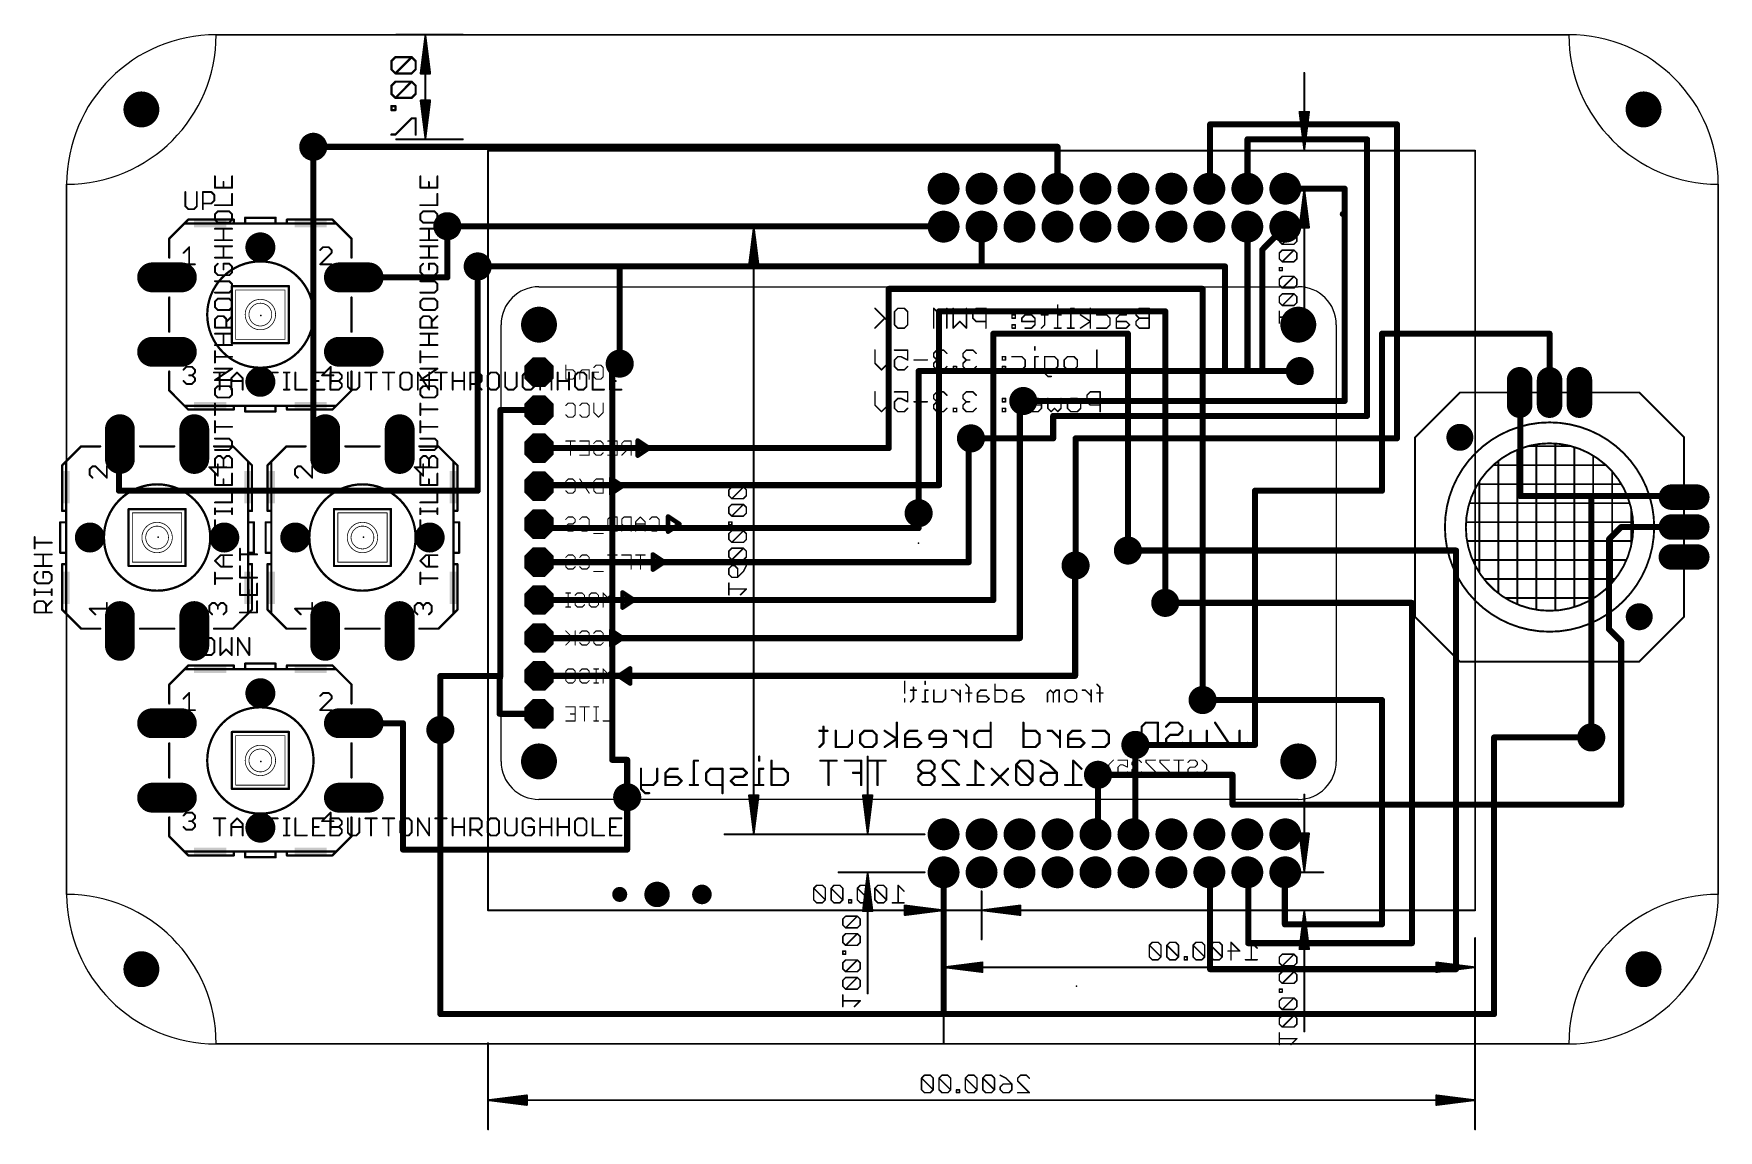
# Model space of a CAD drawing. Extents: x -2 to 110, y -6 to 68.
import ezdxf

# ---------------------------------------------------------------- set-up
doc = ezdxf.new("R2010")
doc.units = 0
for name, color, linetype in [('1', 22, 'CONTINUOUS'), ('16', 175, 'CONTINUOUS'), ('17', 82, 'CONTINUOUS'), ('18', 82, 'CONTINUOUS'), ('19', 53, 'CONTINUOUS'), ('20', 190, 'CONTINUOUS'), ('21', 253, 'CONTINUOUS'), ('22', 253, 'CONTINUOUS'), ('23', 7, 'CONTINUOUS'), ('24', 7, 'CONTINUOUS'), ('25', 253, 'CONTINUOUS'), ('27', 253, 'CONTINUOUS'), ('29', 253, 'CONTINUOUS'), ('30', 253, 'CONTINUOUS'), ('44', 253, 'CONTINUOUS'), ('52', 253, 'CONTINUOUS')]:
    doc.layers.add(name, color=color, linetype=linetype)

# ---------------------------------------------------------------- blocks, each defined once
blk = doc.blocks.new('OCTAGONP')
at = {"const_width": 0.5}
blk.add_lwpolyline([(-0.25, -0.1036), (-0.25, 0.1036), (-0.1036, 0.25), (0.1036, 0.25), (0.25, 0.1036), (0.25, -0.1036), (0.1036, -0.25), (-0.1036, -0.25), (-0.25, -0.1036), (-0.25, 0.1036)], dxfattribs=at)
blk = doc.blocks.new('RECT')
blk.add_solid([(-0.5, -0.5), (0.5, -0.5), (-0.5, 0.5), (0.5, 0.5)])
blk = doc.blocks.new('LONGP100')
at = {"const_width": 1}
blk.add_lwpolyline([(-0.5, 0), (0.5, 0)], dxfattribs=at)
at = {"const_width": 0.5}
for points in [[(-0.5, 0.25, 1), (-0.5, -0.25)], [(0.5, -0.25, 1), (0.5, 0.25)]]:
    blk.add_lwpolyline(points, format="xyb", dxfattribs=at)
blk = doc.blocks.new('ROUNDP')
at = {"const_width": 0.5}
blk.add_lwpolyline([(0, -0.25, 1), (0, 0.25, 1), (0, -0.25)], format="xyb", dxfattribs=at)
blk = doc.blocks.new('ROUNDV')
at = {"const_width": 0.5}
blk.add_lwpolyline([(0, -0.25, 1), (0, 0.25, 1), (0, -0.25)], format="xyb", dxfattribs=at)

msp = doc.modelspace()

# ---------------------------------------------------------------- linework, layer by layer
at = {"layer": '1'}
for p, q in [((100.5, 67.5), (10, 67.5)), ((0, 57.5), (0, 10)), ((110.5, 10), (110.5, 57.5)), ((10, 0), (100.5, 0))]:
    msp.add_line(p, q, dxfattribs=at)
at = {"layer": '1', "const_width": 0.4064}
for points in [[(76.5, 57.2), (76.5, 61.5)], [(76.5, 61.5), (89, 61.5)], [(89, 61.5), (89, 40.5)], [(16.5, 60), (66.29, 60)], [(66.29, 60), (66.29, 57.2)], [(79, 60), (79, 60.5)], [(79, 60.5), (87, 60.5)], [(79, 57.2), (79, 60)], [(87, 60.5), (87, 42)], [(76.45, 57.2), (76.5, 57.2)], [(78.99, 57.2), (79, 57.2)], [(81.53, 57.2), (85.5, 57.2)], [(85.5, 57.2), (85.5, 55.5)], [(85.5, 55.5), (85.38, 55.5)], [(85.5, 55.5), (85.5, 43)], [(25.47, 54.69), (58.67, 54.69)], [(58.67, 54.69), (58.67, 54.66)], [(61.21, 52), (61.21, 54.66)], [(78.99, 54.66), (79, 54.66)], [(79, 54.66), (79, 45)], [(81.53, 54.66), (80, 53.13)], [(80, 53.13), (80, 45)], [(27.5, 52), (61.21, 52)], [(37, 45.5), (36.5, 45.5)], [(36.5, 45.5), (36.5, 19)], [(79, 45), (57, 45)], [(57, 45), (57, 35.5)], [(80, 45), (82.5, 45)], [(85.5, 43), (64, 43)], [(87, 42), (66, 42)], [(66, 42), (66, 40.5)], [(66, 40.5), (60.5, 40.5)], [(89, 40.5), (67.5, 40.5)], [(67.5, 40.5), (67.5, 32)], [(92.95, 33), (71, 33)], [(92.95, 5), (92.95, 33)], [(90, 29.5), (73.5, 29.5)], [(90, 6.74), (90, 29.5)], [(76, 23), (88, 23)], [(88, 23), (88, 8)], [(25, 21), (25, 2)], [(95.5, 2), (95.5, 20.5)], [(95.5, 20.5), (102, 20.5)], [(36.5, 19), (37.5, 19)], [(37.5, 19), (37.5, 16.5)], [(71.5, 14.02), (71.5, 20)], [(69, 14.02), (69, 18)], [(68.83, 14.02), (69, 14.02)], [(71.37, 14.02), (71.5, 14.02)], [(58.67, 2), (58.67, 11.48)], [(76.45, 11.48), (76.5, 11.48)], [(76.5, 11.48), (76.5, 5)], [(78.99, 11.48), (79.05, 11.48)], [(79.05, 11.48), (79.05, 6.74)], [(81.53, 11.48), (81.5, 11.48)], [(81.5, 11.48), (81.5, 8)], [(81.5, 8), (88, 8)], [(79.05, 6.74), (90, 6.74)], [(76.5, 5), (92.95, 5)], [(25, 2), (58.67, 2)], [(58.67, 2), (95.5, 2)]]:
    msp.add_lwpolyline(points, dxfattribs=at)
at = {"layer": '1', "const_width": 0.2032}
for points in [[(76.6016, 61.5, 1), (76.3984, 61.5)], [(76.5, 61.6016, 1), (76.5, 61.3984)], [(89.1016, 61.5, 1), (88.8984, 61.5)], [(89, 61.3984, 1), (89, 61.6016)], [(16.5, 60.1016, 1), (16.5, 59.8984)], [(66.3916, 60, 1), (66.1884, 60)], [(66.29, 59.8984, 1), (66.29, 60.1016)], [(79.1016, 60.5, 1), (78.8984, 60.5)], [(79, 60.6016, 1), (79, 60.3984)], [(79.1016, 60, 1), (78.8984, 60)], [(78.8984, 60, 1), (79.1016, 60)], [(87.1016, 60.5, 1), (86.8984, 60.5)], [(87, 60.3984, 1), (87, 60.6016)], [(66.1884, 57.2, 1), (66.3916, 57.2)], [(76.45, 57.3016, 1), (76.45, 57.0984)], [(76.3984, 57.2, 1), (76.6016, 57.2)], [(76.5, 57.0984, 1), (76.5, 57.3016)], [(78.99, 57.3016, 1), (78.99, 57.0984)], [(78.8984, 57.2, 1), (79.1016, 57.2)], [(79, 57.0984, 1), (79, 57.3016)], [(81.53, 57.3016, 1), (81.53, 57.0984)], [(85.6016, 57.2, 1), (85.3984, 57.2)], [(85.5, 57.0984, 1), (85.5, 57.3016)], [(85.38, 55.6016, 1), (85.38, 55.3984)], [(85.6016, 55.5, 1), (85.3984, 55.5)], [(85.3984, 55.5, 1), (85.6016, 55.5)], [(85.5, 55.3984, 1), (85.5, 55.6016)], [(25.47, 54.7916, 1), (25.47, 54.5884)], [(58.7716, 54.69, 1), (58.5684, 54.69)], [(58.5684, 54.66, 1), (58.7716, 54.66)], [(58.67, 54.5884, 1), (58.67, 54.7916)], [(61.3116, 54.66, 1), (61.1084, 54.66)], [(78.99, 54.7616, 1), (78.99, 54.5584)], [(79.1016, 54.66, 1), (78.8984, 54.66)], [(79, 54.5584, 1), (79, 54.7616)], [(81.6018, 54.5882, 1), (81.4582, 54.7318)], [(80.1016, 53.13, 1), (79.8984, 53.13)], [(79.9282, 53.2018, 1), (80.0718, 53.0582)], [(27.5, 52.1016, 1), (27.5, 51.8984)], [(61.1084, 52, 1), (61.3116, 52)], [(61.21, 51.8984, 1), (61.21, 52.1016)], [(36.5, 45.6016, 1), (36.5, 45.3984)], [(36.6016, 45.5, 1), (36.3984, 45.5)], [(37, 45.3984, 1), (37, 45.6016)], [(57, 45.1016, 1), (57, 44.8984)], [(57.1016, 45, 1), (56.8984, 45)], [(78.8984, 45, 1), (79.1016, 45)], [(79, 44.8984, 1), (79, 45.1016)], [(80, 45.1016, 1), (80, 44.8984)], [(79.8984, 45, 1), (80.1016, 45)], [(82.5, 44.8984, 1), (82.5, 45.1016)], [(64, 43.1016, 1), (64, 42.8984)], [(85.3984, 43, 1), (85.6016, 43)], [(85.5, 42.8984, 1), (85.5, 43.1016)], [(66, 42.1016, 1), (66, 41.8984)], [(66.1016, 42, 1), (65.8984, 42)], [(86.8984, 42, 1), (87.1016, 42)], [(87, 41.8984, 1), (87, 42.1016)], [(60.5, 40.6016, 1), (60.5, 40.3984)], [(65.8984, 40.5, 1), (66.1016, 40.5)], [(66, 40.3984, 1), (66, 40.6016)], [(67.5, 40.6016, 1), (67.5, 40.3984)], [(67.6016, 40.5, 1), (67.3984, 40.5)], [(88.8984, 40.5, 1), (89.1016, 40.5)], [(89, 40.3984, 1), (89, 40.6016)], [(56.8984, 35.5, 1), (57.1016, 35.5)], [(71, 33.1016, 1), (71, 32.8984)], [(93.0516, 33, 1), (92.8484, 33)], [(92.95, 32.8984, 1), (92.95, 33.1016)], [(67.3984, 32, 1), (67.6016, 32)], [(73.5, 29.6016, 1), (73.5, 29.3984)], [(90.1016, 29.5, 1), (89.8984, 29.5)], [(90, 29.3984, 1), (90, 29.6016)], [(76, 23.1016, 1), (76, 22.8984)], [(88.1016, 23, 1), (87.8984, 23)], [(88, 22.8984, 1), (88, 23.1016)], [(25.1016, 21, 1), (24.8984, 21)], [(95.6016, 20.5, 1), (95.3984, 20.5)], [(95.5, 20.6016, 1), (95.5, 20.3984)], [(102, 20.3984, 1), (102, 20.6016)], [(36.5, 19.1016, 1), (36.5, 18.8984)], [(37.6016, 19, 1), (37.3984, 19)], [(37.5, 18.8984, 1), (37.5, 19.1016)], [(71.6016, 20, 1), (71.3984, 20)], [(36.3984, 19, 1), (36.6016, 19)], [(69.1016, 18, 1), (68.8984, 18)], [(37.3984, 16.5, 1), (37.6016, 16.5)], [(68.83, 14.1216, 1), (68.83, 13.9184)], [(68.8984, 14.02, 1), (69.1016, 14.02)], [(69, 13.9184, 1), (69, 14.1216)], [(71.37, 14.1216, 1), (71.37, 13.9184)], [(71.3984, 14.02, 1), (71.6016, 14.02)], [(71.5, 13.9184, 1), (71.5, 14.1216)], [(58.7716, 11.48, 1), (58.5684, 11.48)], [(76.45, 11.5816, 1), (76.45, 11.3784)], [(76.6016, 11.48, 1), (76.3984, 11.48)], [(76.5, 11.3784, 1), (76.5, 11.5816)], [(78.99, 11.5816, 1), (78.99, 11.3784)], [(79.1516, 11.48, 1), (78.9484, 11.48)], [(79.05, 11.3784, 1), (79.05, 11.5816)], [(81.5, 11.5816, 1), (81.5, 11.3784)], [(81.6016, 11.48, 1), (81.3984, 11.48)], [(81.53, 11.3784, 1), (81.53, 11.5816)], [(81.5, 8.1016, 1), (81.5, 7.8984)], [(81.3984, 8, 1), (81.6016, 8)], [(87.8984, 8, 1), (88.1016, 8)], [(88, 7.8984, 1), (88, 8.1016)], [(79.05, 6.8416, 1), (79.05, 6.6384)], [(78.9484, 6.74, 1), (79.1516, 6.74)], [(89.8984, 6.74, 1), (90.1016, 6.74)], [(90, 6.6384, 1), (90, 6.8416)], [(76.5, 5.1016, 1), (76.5, 4.8984)], [(76.3984, 5, 1), (76.6016, 5)], [(92.8484, 5, 1), (93.0516, 5)], [(92.95, 4.8984, 1), (92.95, 5.1016)], [(25, 2.1016, 1), (25, 1.8984)], [(24.8984, 2, 1), (25.1016, 2)], [(58.67, 2.1016, 1), (58.67, 1.8984)], [(58.5684, 2, 1), (58.7716, 2)], [(58.67, 1.8984, 1), (58.67, 2.1016)], [(95.3984, 2, 1), (95.6016, 2)], [(95.5, 1.8984, 1), (95.5, 2.1016)]]:
    msp.add_lwpolyline(points, format="xyb", dxfattribs=at)
at = {"layer": '1'}
for centre, start, end in [((0, 67.5), 270, 0), ((110.5, 67.5), 180, 270), ((0, 0), 0, 90), ((110.5, 0), 90, 180)]:
    msp.add_arc(centre, 10, start, end, dxfattribs=at)
at = {"layer": '16'}
for p, q in [((100.5, 67.5), (10, 67.5)), ((0, 57.5), (0, 10)), ((110.5, 10), (110.5, 57.5)), ((10, 0), (100.5, 0))]:
    msp.add_line(p, q, dxfattribs=at)
for points, const_width in [([(26.5, 67.5), (22.05, 67.5)], 0.13), ([(24, 67.435), (23.6808, 64.9)], 0.13), ([(24, 67.435), (23.74, 64.9)], 0.13), ([(24, 67.435), (23.87, 64.9)], 0.13), ([(24, 60.565), (24, 67.435)], 0.13), ([(24.3192, 64.9), (24, 67.435)], 0.13), ([(24.13, 64.9), (24, 67.435)], 0.13), ([(24.26, 64.9), (24, 67.435)], 0.13), ([(21.9949, 65.9962), (21.7237, 65.725)], 0.1524), ([(21.7237, 65.725), (21.7237, 65.1827)], 0.1524), ([(23.0795, 65.9962), (21.9949, 65.9962)], 0.1524), ([(21.9949, 64.9115), (23.0795, 65.9962)], 0.1524), ([(23.3507, 65.725), (23.0795, 65.9962)], 0.1524), ([(23.3507, 65.1827), (23.3507, 65.725)], 0.1524), ([(21.7237, 65.1827), (21.9949, 64.9115)], 0.1524), ([(21.9949, 64.359), (21.7237, 64.0878)], 0.1524), ([(21.9949, 64.9115), (23.0795, 64.9115)], 0.1524), ([(23.0795, 64.359), (21.9949, 64.359)], 0.1524), ([(21.9949, 63.2743), (23.0795, 64.359)], 0.1524), ([(23.0795, 64.9115), (23.3507, 65.1827)], 0.1524), ([(23.3507, 64.0878), (23.0795, 64.359)], 0.1524), ([(23.6808, 64.9), (24.3192, 64.9)], 0.13), ([(21.7237, 64.0878), (21.7237, 63.5455)], 0.1524), ([(21.7237, 63.5455), (21.9949, 63.2743)], 0.1524), ([(21.9949, 63.2743), (23.0795, 63.2743)], 0.1524), ([(23.0795, 63.2743), (23.3507, 63.5455)], 0.1524), ([(23.3507, 63.5455), (23.3507, 64.0878)], 0.1524), ([(24, 60.565), (23.6808, 63.1)], 0.13), ([(23.6808, 63.1), (24.3192, 63.1)], 0.13), ([(24, 60.565), (23.74, 63.1)], 0.13), ([(24, 60.565), (23.87, 63.1)], 0.13), ([(24.3192, 63.1), (24, 60.565)], 0.13), ([(24.13, 63.1), (24, 60.565)], 0.13), ([(24.26, 63.1), (24, 60.565)], 0.13), ([(21.9949, 62.7269), (21.7237, 62.7269)], 0.1524), ([(21.7237, 62.7269), (21.7237, 62.4558)], 0.1524), ([(21.7237, 62.4558), (21.9949, 62.4558)], 0.1524), ([(21.9949, 62.4558), (21.9949, 62.7269)], 0.1524), ([(21.9949, 60.8186), (21.7237, 60.8186)], 0.1524), ([(23.0795, 61.9033), (21.9949, 60.8186)], 0.1524), ([(23.3507, 61.9033), (23.0795, 61.9033)], 0.1524), ([(23.3507, 60.8186), (23.3507, 61.9033)], 0.1524), ([(16.5, 40.1184), (16.5, 60)], 0.4064), ([(26.5, 60.5), (22.05, 60.5)], 0.13), ([(25.47, 51.2692), (25.47, 54.69)], 0.4064), ([(27.5, 37), (27.5, 52)], 0.4064), ([(77.5, 52), (37, 52)], 0.4064), ([(37, 52), (37, 45.5)], 0.4064), ([(77.5, 45), (77.5, 52)], 0.4064), ([(19.2084, 51.2692), (25.47, 51.2692)], 0.4064), ([(55, 50.5), (76, 50.5)], 0.4064), ([(55, 39.85), (55, 50.5)], 0.4064), ([(76, 50.5), (76, 23)], 0.4064), ([(73.5, 49), (58.37, 49)], 0.4064), ([(58.37, 49), (58.37, 37.37)], 0.4064), ([(73.5, 29.5), (73.5, 49)], 0.4064), ([(62, 29.69), (62, 47.5)], 0.4064), ([(62, 47.5), (71, 47.5)], 0.4064), ([(71, 47.5), (71, 33)], 0.4064), ([(88, 37), (88, 47.5)], 0.4064), ([(88, 47.5), (99.21, 47.5)], 0.4064), ([(99.21, 47.5), (99.21, 43.57)], 0.4064), ([(82.5, 45), (77.5, 45)], 0.4064), ([(64, 43), (63.77, 43)], 0.4064), ([(63.77, 43), (63.77, 27.14)], 0.4064), ([(97.21, 43.57), (97.25, 43.57)], 0.4064), ([(97.25, 43.57), (97.25, 36.64)], 0.4064), ([(29.02, 24.61), (29.02, 42.4)], 0.4064), ([(29.02, 42.4), (31.6, 42.4)], 0.4064), ([(31.6, 42.4), (31.6, 42.39)], 0.4064), ([(60.5, 40.5), (60.35, 40.5)], 0.4064), ([(60.35, 40.5), (60.35, 32.22)], 0.4064), ([(3.5608, 40.1184), (3.5, 40.1184)], 0.4064), ([(3.5, 40.1184), (3.5, 37)], 0.4064), ([(17.3008, 40.1184), (16.5, 40.1184)], 0.4064), ([(31.6, 39.85), (55, 39.85)], 0.4064), ([(3.5, 37), (27.5, 37)], 0.4064), ([(58.37, 37.37), (31.6, 37.37)], 0.4064), ([(31.6, 37.37), (31.6, 37.31)], 0.4064), ([(79.5, 37), (88, 37)], 0.4064), ([(79.5, 20), (79.5, 37)], 0.4064), ([(97.25, 36.64), (102, 36.64)], 0.4064), ([(102, 36.64), (108.21, 36.64)], 0.4064), ([(102, 36.64), (102, 20.5)], 0.4064), ([(108.21, 36.64), (108.21, 36.57)], 0.4064), ([(31.6, 34.5), (31.6, 34.77)], 0.4064), ([(57, 35.5), (57, 34.5)], 0.4064), ([(57, 34.5), (31.6, 34.5)], 0.4064), ([(104, 34.57), (103.1908, 33.7608)], 0.4064), ([(103.1908, 33.7608), (103.1908, 27.7336)], 0.4064), ([(108.21, 34.57), (104, 34.57)], 0.4064), ([(31.6, 32.22), (31.6, 32.23)], 0.4064), ([(60.35, 32.22), (31.6, 32.22)], 0.4064), ([(67.5, 32), (67.47, 32)], 0.4064), ([(67.47, 32), (67.47, 24.62)], 0.4064), ([(31.6, 29.69), (62, 29.69)], 0.4064), ([(31.6, 27.14), (31.6, 27.15)], 0.4064), ([(63.77, 27.14), (31.6, 27.14)], 0.4064), ([(104, 26.9244), (103.1908, 27.7336)], 0.4064), ([(104, 16), (104, 26.9244)], 0.4064), ([(25, 21), (25, 24.61)], 0.4064), ([(25, 24.61), (29, 24.61)], 0.4064), ([(29, 24.61), (29, 24.5)], 0.4064), ([(29, 24.61), (29.02, 24.61)], 0.4064), ([(67.47, 24.62), (31.6, 24.62)], 0.4064), ([(31.6, 24.62), (31.6, 24.61)], 0.4064), ([(90, 25.5), (90, 25.32)], 0.4064), ([(29, 24.5), (28.97, 24.5)], 0.4064), ([(28.97, 24.5), (28.97, 22.08)], 0.4064), ([(19.2084, 21.4492), (22.5, 21.4492)], 0.4064), ([(22.5, 21.4492), (22.5, 13)], 0.4064), ([(28.97, 22.08), (31.6, 22.08)], 0.4064), ([(31.6, 22.08), (31.6, 22.07)], 0.4064), ([(71.5, 20), (79.5, 20)], 0.4064), ([(69, 18), (78, 18)], 0.4064), ([(78, 18), (78, 16)], 0.4064), ([(37.5, 13), (37.5, 16.5)], 0.4064), ([(78, 16), (104, 16)], 0.4064), ([(22.5, 13), (37.5, 13)], 0.4064)]:
    msp.add_lwpolyline(points, dxfattribs=dict(at, const_width=const_width))
for points, const_width in [([(22.05, 67.5325, 1), (22.05, 67.4675)], 0.065), ([(24.0325, 67.435, 1), (23.9675, 67.435)], 0.065), ([(24.0322, 67.4391, 1), (23.9678, 67.4309)], 0.065), ([(24.0325, 67.4333, 1), (23.9675, 67.4367)], 0.065), ([(24.0325, 67.4367, 1), (23.9675, 67.4333)], 0.065), ([(24.0323, 67.4383, 1), (23.9677, 67.4317)], 0.065), ([(24.0323, 67.4317, 1), (23.9677, 67.4383)], 0.065), ([(24.0322, 67.4309, 1), (23.9678, 67.4391)], 0.065), ([(26.5, 67.4675, 1), (26.5, 67.5325)], 0.065), ([(21.7618, 65.725, 1), (21.6856, 65.725)], 0.0762), ([(21.6968, 65.7519, 1), (21.7506, 65.6981)], 0.0762), ([(21.9949, 66.0343, 1), (21.9949, 65.9581)], 0.0762), ([(22.0218, 65.9692, 1), (21.9679, 66.0231)], 0.0762), ([(23.1065, 66.0231, 1), (23.0526, 65.9692)], 0.0762), ([(23.1065, 65.9692, 1), (23.0526, 66.0231)], 0.0762), ([(23.0795, 65.9581, 1), (23.0795, 66.0343)], 0.0762), ([(23.3888, 65.725, 1), (23.3126, 65.725)], 0.0762), ([(23.3237, 65.6981, 1), (23.3776, 65.7519)], 0.0762), ([(21.7506, 65.2096, 1), (21.6968, 65.1557)], 0.0762), ([(21.6856, 65.1827, 1), (21.7618, 65.1827)], 0.0762), ([(21.9949, 64.9496, 1), (21.9949, 64.8734)], 0.0762), ([(21.9679, 64.9384, 1), (22.0218, 64.8846)], 0.0762), ([(21.9949, 64.3971, 1), (21.9949, 64.3209)], 0.0762), ([(21.9679, 64.8846, 1), (22.0218, 64.9384)], 0.0762), ([(22.0218, 64.3321, 1), (21.9679, 64.3859)], 0.0762), ([(23.0526, 64.9384, 1), (23.1065, 64.8846)], 0.0762), ([(23.1065, 64.3859, 1), (23.0526, 64.3321)], 0.0762), ([(23.1065, 64.3321, 1), (23.0526, 64.3859)], 0.0762), ([(23.0795, 64.8734, 1), (23.0795, 64.9496)], 0.0762), ([(23.0795, 64.3209, 1), (23.0795, 64.3971)], 0.0762), ([(23.3126, 65.1827, 1), (23.3888, 65.1827)], 0.0762), ([(23.3776, 65.1557, 1), (23.3237, 65.2096)], 0.0762), ([(23.6485, 64.9041, 1), (23.713, 64.8959)], 0.065), ([(23.6808, 64.9325, 1), (23.6808, 64.8675)], 0.065), ([(23.7077, 64.9033, 1), (23.7723, 64.8967)], 0.065), ([(23.8375, 64.9017, 1), (23.9025, 64.8983)], 0.065), ([(24.0975, 64.8983, 1), (24.1625, 64.9017)], 0.065), ([(24.2277, 64.8967, 1), (24.2923, 64.9033)], 0.065), ([(24.287, 64.8959, 1), (24.3515, 64.9041)], 0.065), ([(24.3192, 64.8675, 1), (24.3192, 64.9325)], 0.065), ([(21.7618, 64.0878, 1), (21.6856, 64.0878)], 0.0762), ([(21.6968, 64.1148, 1), (21.7506, 64.0609)], 0.0762), ([(21.6856, 63.5455, 1), (21.7618, 63.5455)], 0.0762), ([(21.7506, 63.5724, 1), (21.6968, 63.5186)], 0.0762), ([(21.9679, 63.3013, 1), (22.0218, 63.2474)], 0.0762), ([(21.9949, 63.3124, 1), (21.9949, 63.2362)], 0.0762), ([(21.9679, 63.2474, 1), (22.0218, 63.3013)], 0.0762), ([(23.0526, 63.3013, 1), (23.1065, 63.2474)], 0.0762), ([(23.0795, 63.2362, 1), (23.0795, 63.3124)], 0.0762), ([(23.3888, 64.0878, 1), (23.3126, 64.0878)], 0.0762), ([(23.3126, 63.5455, 1), (23.3888, 63.5455)], 0.0762), ([(23.3237, 64.0609, 1), (23.3776, 64.1148)], 0.0762), ([(23.3776, 63.5186, 1), (23.3237, 63.5724)], 0.0762), ([(23.713, 63.1041, 1), (23.6485, 63.0959)], 0.065), ([(23.6808, 63.1325, 1), (23.6808, 63.0675)], 0.065), ([(23.7723, 63.1033, 1), (23.7077, 63.0967)], 0.065), ([(23.9025, 63.1017, 1), (23.8375, 63.0983)], 0.065), ([(24.1625, 63.0983, 1), (24.0975, 63.1017)], 0.065), ([(24.2923, 63.0967, 1), (24.2277, 63.1033)], 0.065), ([(24.3515, 63.0959, 1), (24.287, 63.1041)], 0.065), ([(24.3192, 63.0675, 1), (24.3192, 63.1325)], 0.065), ([(21.7237, 62.765, 1), (21.7237, 62.6888)], 0.0762), ([(21.7618, 62.7269, 1), (21.6856, 62.7269)], 0.0762), ([(21.7237, 62.4939, 1), (21.7237, 62.4177)], 0.0762), ([(21.6856, 62.4558, 1), (21.7618, 62.4558)], 0.0762), ([(22.033, 62.7269, 1), (21.9568, 62.7269)], 0.0762), ([(21.9568, 62.4558, 1), (22.033, 62.4558)], 0.0762), ([(21.9949, 62.6888, 1), (21.9949, 62.765)], 0.0762), ([(21.9949, 62.4177, 1), (21.9949, 62.4939)], 0.0762), ([(21.7237, 60.8567, 1), (21.7237, 60.7805)], 0.0762), ([(21.9679, 60.8456, 1), (22.0218, 60.7917)], 0.0762), ([(21.9949, 60.7805, 1), (21.9949, 60.8567)], 0.0762), ([(23.0795, 61.9414, 1), (23.0795, 61.8652)], 0.0762), ([(23.1065, 61.8763, 1), (23.0526, 61.9302)], 0.0762), ([(23.3888, 61.9033, 1), (23.3126, 61.9033)], 0.0762), ([(23.3507, 61.8652, 1), (23.3507, 61.9414)], 0.0762), ([(16.6016, 60, 1), (16.3984, 60)], 0.2032), ([(22.05, 60.5325, 1), (22.05, 60.4675)], 0.065), ([(23.3126, 60.8186, 1), (23.3888, 60.8186)], 0.0762), ([(23.9678, 60.5691, 1), (24.0322, 60.5609)], 0.065), ([(23.9677, 60.5683, 1), (24.0323, 60.5617)], 0.065), ([(23.9675, 60.5633, 1), (24.0325, 60.5667)], 0.065), ([(23.9675, 60.5667, 1), (24.0325, 60.5633)], 0.065), ([(23.9675, 60.565, 1), (24.0325, 60.565)], 0.065), ([(23.9677, 60.5617, 1), (24.0323, 60.5683)], 0.065), ([(23.9678, 60.5609, 1), (24.0322, 60.5691)], 0.065), ([(26.5, 60.4675, 1), (26.5, 60.5325)], 0.065), ([(25.5716, 54.69, 1), (25.3684, 54.69)], 0.2032), ([(27.6016, 52, 1), (27.3984, 52)], 0.2032), ([(37, 52.1016, 1), (37, 51.8984)], 0.2032), ([(37.1016, 52, 1), (36.8984, 52)], 0.2032), ([(77.6016, 52, 1), (77.3984, 52)], 0.2032), ([(77.5, 51.8984, 1), (77.5, 52.1016)], 0.2032), ([(19.2084, 51.3708, 1), (19.2084, 51.1676)], 0.2032), ([(25.3684, 51.2692, 1), (25.5716, 51.2692)], 0.2032), ([(25.47, 51.1676, 1), (25.47, 51.3708)], 0.2032), ([(55, 50.6016, 1), (55, 50.3984)], 0.2032), ([(55.1016, 50.5, 1), (54.8984, 50.5)], 0.2032), ([(76.1016, 50.5, 1), (75.8984, 50.5)], 0.2032), ([(76, 50.3984, 1), (76, 50.6016)], 0.2032), ([(58.37, 49.1016, 1), (58.37, 48.8984)], 0.2032), ([(58.4716, 49, 1), (58.2684, 49)], 0.2032), ([(73.6016, 49, 1), (73.3984, 49)], 0.2032), ([(73.5, 48.8984, 1), (73.5, 49.1016)], 0.2032), ([(62.1016, 47.5, 1), (61.8984, 47.5)], 0.2032), ([(62, 47.6016, 1), (62, 47.3984)], 0.2032), ([(71.1016, 47.5, 1), (70.8984, 47.5)], 0.2032), ([(71, 47.3984, 1), (71, 47.6016)], 0.2032), ([(88.1016, 47.5, 1), (87.8984, 47.5)], 0.2032), ([(88, 47.6016, 1), (88, 47.3984)], 0.2032), ([(99.3116, 47.5, 1), (99.1084, 47.5)], 0.2032), ([(99.21, 47.3984, 1), (99.21, 47.6016)], 0.2032), ([(36.8984, 45.5, 1), (37.1016, 45.5)], 0.2032), ([(77.5, 45.1016, 1), (77.5, 44.8984)], 0.2032), ([(77.3984, 45, 1), (77.6016, 45)], 0.2032), ([(82.5, 44.8984, 1), (82.5, 45.1016)], 0.2032), ([(63.77, 43.1016, 1), (63.77, 42.8984)], 0.2032), ([(63.8716, 43, 1), (63.6684, 43)], 0.2032), ([(64, 42.8984, 1), (64, 43.1016)], 0.2032), ([(97.21, 43.6716, 1), (97.21, 43.4684)], 0.2032), ([(97.3516, 43.57, 1), (97.1484, 43.57)], 0.2032), ([(97.25, 43.4684, 1), (97.25, 43.6716)], 0.2032), ([(99.1084, 43.57, 1), (99.3116, 43.57)], 0.2032), ([(29.1216, 42.4, 1), (28.9184, 42.4)], 0.2032), ([(29.02, 42.5016, 1), (29.02, 42.2984)], 0.2032), ([(31.7016, 42.4, 1), (31.4984, 42.4)], 0.2032), ([(31.4984, 42.39, 1), (31.7016, 42.39)], 0.2032), ([(31.6, 42.2984, 1), (31.6, 42.5016)], 0.2032), ([(60.35, 40.6016, 1), (60.35, 40.3984)], 0.2032), ([(60.4516, 40.5, 1), (60.2484, 40.5)], 0.2032), ([(60.5, 40.3984, 1), (60.5, 40.6016)], 0.2032), ([(3.5, 40.22, 1), (3.5, 40.0168)], 0.2032), ([(3.6016, 40.1184, 1), (3.3984, 40.1184)], 0.2032), ([(3.5608, 40.0168, 1), (3.5608, 40.22)], 0.2032), ([(16.5, 40.22, 1), (16.5, 40.0168)], 0.2032), ([(16.3984, 40.1184, 1), (16.6016, 40.1184)], 0.2032), ([(17.3008, 40.0168, 1), (17.3008, 40.22)], 0.2032), ([(31.6, 39.9516, 1), (31.6, 39.7484)], 0.2032), ([(54.8984, 39.85, 1), (55.1016, 39.85)], 0.2032), ([(55, 39.7484, 1), (55, 39.9516)], 0.2032), ([(3.5, 37.1016, 1), (3.5, 36.8984)], 0.2032), ([(27.5, 36.8984, 1), (27.5, 37.1016)], 0.2032), ([(31.6, 37.4716, 1), (31.6, 37.2684)], 0.2032), ([(31.7016, 37.37, 1), (31.4984, 37.37)], 0.2032), ([(31.4984, 37.31, 1), (31.7016, 37.31)], 0.2032), ([(58.2684, 37.37, 1), (58.4716, 37.37)], 0.2032), ([(58.37, 37.2684, 1), (58.37, 37.4716)], 0.2032), ([(79.5, 37.1016, 1), (79.5, 36.8984)], 0.2032), ([(79.6016, 37, 1), (79.3984, 37)], 0.2032), ([(88, 36.8984, 1), (88, 37.1016)], 0.2032), ([(3.3984, 37, 1), (3.6016, 37)], 0.2032), ([(27.3984, 37, 1), (27.6016, 37)], 0.2032), ([(87.8984, 37, 1), (88.1016, 37)], 0.2032), ([(97.25, 36.7416, 1), (97.25, 36.5384)], 0.2032), ([(97.1484, 36.64, 1), (97.3516, 36.64)], 0.2032), ([(102, 36.7416, 1), (102, 36.5384)], 0.2032), ([(102.1016, 36.64, 1), (101.8984, 36.64)], 0.2032), ([(102, 36.5384, 1), (102, 36.7416)], 0.2032), ([(108.3116, 36.64, 1), (108.1084, 36.64)], 0.2032), ([(108.1084, 36.57, 1), (108.3116, 36.57)], 0.2032), ([(108.21, 36.5384, 1), (108.21, 36.7416)], 0.2032), ([(31.7016, 34.77, 1), (31.4984, 34.77)], 0.2032), ([(57.1016, 35.5, 1), (56.8984, 35.5)], 0.2032), ([(31.6, 34.6016, 1), (31.6, 34.3984)], 0.2032), ([(31.4984, 34.5, 1), (31.7016, 34.5)], 0.2032), ([(56.8984, 34.5, 1), (57.1016, 34.5)], 0.2032), ([(57, 34.3984, 1), (57, 34.6016)], 0.2032), ([(103.2924, 33.7608, 1), (103.0892, 33.7608)], 0.2032), ([(103.119, 33.8326, 1), (103.2626, 33.689)], 0.2032), ([(104, 34.6716, 1), (104, 34.4684)], 0.2032), ([(104.0718, 34.4982, 1), (103.9282, 34.6418)], 0.2032), ([(108.21, 34.4684, 1), (108.21, 34.6716)], 0.2032), ([(70.8984, 33, 1), (71.1016, 33)], 0.2032), ([(31.7016, 32.23, 1), (31.4984, 32.23)], 0.2032), ([(31.6, 32.3216, 1), (31.6, 32.1184)], 0.2032), ([(31.4984, 32.22, 1), (31.7016, 32.22)], 0.2032), ([(60.2484, 32.22, 1), (60.4516, 32.22)], 0.2032), ([(60.35, 32.1184, 1), (60.35, 32.3216)], 0.2032), ([(67.47, 32.1016, 1), (67.47, 31.8984)], 0.2032), ([(67.5716, 32, 1), (67.3684, 32)], 0.2032), ([(67.5, 31.8984, 1), (67.5, 32.1016)], 0.2032), ([(31.6, 29.7916, 1), (31.6, 29.5884)], 0.2032), ([(61.8984, 29.69, 1), (62.1016, 29.69)], 0.2032), ([(62, 29.5884, 1), (62, 29.7916)], 0.2032), ([(73.3984, 29.5, 1), (73.6016, 29.5)], 0.2032), ([(31.7016, 27.15, 1), (31.4984, 27.15)], 0.2032), ([(31.6, 27.2416, 1), (31.6, 27.0384)], 0.2032), ([(31.4984, 27.14, 1), (31.7016, 27.14)], 0.2032), ([(63.6684, 27.14, 1), (63.8716, 27.14)], 0.2032), ([(63.77, 27.0384, 1), (63.77, 27.2416)], 0.2032), ([(103.2626, 27.8055, 1), (103.119, 27.6618)], 0.2032), ([(103.0892, 27.7336, 1), (103.2924, 27.7336)], 0.2032), ([(104.1016, 26.9244, 1), (103.8984, 26.9244)], 0.2032), ([(103.9282, 26.8526, 1), (104.0718, 26.9963)], 0.2032), ([(25.1016, 24.61, 1), (24.8984, 24.61)], 0.2032), ([(25, 24.7116, 1), (25, 24.5084)], 0.2032), ([(29.1016, 24.61, 1), (28.8984, 24.61)], 0.2032), ([(29, 24.7116, 1), (29, 24.5084)], 0.2032), ([(29, 24.5084, 1), (29, 24.7116)], 0.2032), ([(29.02, 24.5084, 1), (29.02, 24.7116)], 0.2032), ([(31.6, 24.7216, 1), (31.6, 24.5184)], 0.2032), ([(31.7016, 24.62, 1), (31.4984, 24.62)], 0.2032), ([(67.47, 24.5184, 1), (67.47, 24.7216)], 0.2032), ([(90.1016, 25.5, 1), (89.8984, 25.5)], 0.2032), ([(89.8984, 25.32, 1), (90.1016, 25.32)], 0.2032), ([(28.97, 24.6016, 1), (28.97, 24.3984)], 0.2032), ([(29.0716, 24.5, 1), (28.8684, 24.5)], 0.2032), ([(28.8984, 24.5, 1), (29.1016, 24.5)], 0.2032), ([(28.9184, 24.61, 1), (29.1216, 24.61)], 0.2032), ([(29, 24.3984, 1), (29, 24.6016)], 0.2032), ([(31.4984, 24.61, 1), (31.7016, 24.61)], 0.2032), ([(67.3684, 24.62, 1), (67.5716, 24.62)], 0.2032), ([(75.8984, 23, 1), (76.1016, 23)], 0.2032), ([(19.2084, 21.5508, 1), (19.2084, 21.3476)], 0.2032), ([(22.6016, 21.4492, 1), (22.3984, 21.4492)], 0.2032), ([(22.5, 21.3476, 1), (22.5, 21.5508)], 0.2032), ([(28.97, 22.1816, 1), (28.97, 21.9784)], 0.2032), ([(28.8684, 22.08, 1), (29.0716, 22.08)], 0.2032), ([(31.7016, 22.08, 1), (31.4984, 22.08)], 0.2032), ([(31.4984, 22.07, 1), (31.7016, 22.07)], 0.2032), ([(31.6, 21.9784, 1), (31.6, 22.1816)], 0.2032), ([(24.8984, 21, 1), (25.1016, 21)], 0.2032), ([(101.8984, 20.5, 1), (102.1016, 20.5)], 0.2032), ([(71.5, 20.1016, 1), (71.5, 19.8984)], 0.2032), ([(79.3984, 20, 1), (79.6016, 20)], 0.2032), ([(79.5, 19.8984, 1), (79.5, 20.1016)], 0.2032), ([(69, 18.1016, 1), (69, 17.8984)], 0.2032), ([(78.1016, 18, 1), (77.8984, 18)], 0.2032), ([(78, 17.8984, 1), (78, 18.1016)], 0.2032), ([(37.6016, 16.5, 1), (37.3984, 16.5)], 0.2032), ([(78, 16.1016, 1), (78, 15.8984)], 0.2032), ([(77.8984, 16, 1), (78.1016, 16)], 0.2032), ([(103.8984, 16, 1), (104.1016, 16)], 0.2032), ([(104, 15.8984, 1), (104, 16.1016)], 0.2032), ([(22.5, 13.1016, 1), (22.5, 12.8984)], 0.2032), ([(22.3984, 13, 1), (22.6016, 13)], 0.2032), ([(37.3984, 13, 1), (37.6016, 13)], 0.2032), ([(37.5, 12.8984, 1), (37.5, 13.1016)], 0.2032)]:
    msp.add_lwpolyline(points, format="xyb", dxfattribs=dict(at, const_width=const_width))
for centre, start, end in [((0, 67.5), 270, 0), ((110.5, 67.5), 180, 270), ((0, 0), 0, 90), ((110.5, 0), 90, 180)]:
    msp.add_arc(centre, 10, start, end, dxfattribs=at)
at = {"layer": '19'}
msp.add_line((90, 29.5), (90, 25.5), dxfattribs=at)
at = {"layer": '20'}
for p, q in [((10, 67.5), (100.5, 67.5)), ((0, 10), (0, 57.5)), ((110.5, 57.5), (110.5, 10)), ((100.5, 0), (10, 0))]:
    msp.add_line(p, q, dxfattribs=at)
for centre, radius in [((5, 62.5), 1.1), ((105.5, 62.5), 1.1), ((12.96, 53.2758), 0.9017), ((31.6, 48.105), 1.1), ((82.4, 48.105), 1.1), ((12.96, 44.2842), 0.9017), ((93.21, 40.57), 0.8), ((1.5542, 33.87), 0.9017), ((10.5458, 33.87), 0.9017), ((15.2942, 33.87), 0.9017), ((24.2858, 33.87), 0.9017), ((105.21, 28.57), 0.8), ((12.96, 23.4558), 0.9017), ((31.6, 18.895), 1.1), ((82.4, 18.895), 1.1), ((12.96, 14.4642), 0.9017), ((37, 10), 0.4), ((39.5, 10), 0.75), ((5, 5), 1.1), ((105.5, 5), 1.1)]:
    msp.add_circle(centre, radius, dxfattribs=at)
for centre, start, end in [((10, 57.5), 90, 180), ((100.5, 57.5), 0, 90), ((10, 10), 180, 270), ((100.5, 10), 270, 0)]:
    msp.add_arc(centre, 10, start, end, dxfattribs=at)
at = {"layer": '21'}
for points, const_width in [([(11.944, 54.876), (11.944, 55.257)], 0.1524), ([(11.944, 55.257), (13.976, 55.257)], 0.1524), ([(13.976, 55.257), (13.976, 54.876)], 0.1524), ([(7.88, 54.876), (6.864, 53.86)], 0.1524), ([(7.88, 54.876), (8.134, 55.13)], 0.1524), ([(7.88, 54.876), (11.182, 54.876)], 0.1524), ([(11.182, 55.13), (8.134, 55.13)], 0.1524), ([(11.182, 55.13), (11.182, 54.876)], 0.1524), ([(11.182, 54.876), (11.944, 54.876)], 0.1524), ([(11.944, 54.876), (13.976, 54.876)], 0.1524), ([(14.738, 54.876), (13.976, 54.876)], 0.1524), ([(17.786, 55.13), (14.738, 55.13)], 0.1524), ([(14.738, 55.13), (14.738, 54.876)], 0.1524), ([(18.04, 54.876), (14.738, 54.876)], 0.1524), ([(18.04, 54.876), (17.786, 55.13)], 0.1524), ([(19.056, 53.86), (18.04, 54.876)], 0.1524), ([(6.864, 53.86), (6.864, 52.59)], 0.1524), ([(7.8165, 52.9081), (8.1978, 53.2895)], 0.127), ([(8.1978, 53.2895), (8.1978, 52.1455)], 0.127), ([(17.1512, 53.2895), (16.9605, 53.0988)], 0.127), ([(17.5325, 53.2895), (17.1512, 53.2895)], 0.127), ([(17.7232, 53.0988), (17.5325, 53.2895)], 0.127), ([(17.7232, 52.9081), (17.7232, 53.0988)], 0.127), ([(19.056, 53.86), (19.056, 52.59)], 0.1524), ([(7.8165, 52.1455), (8.5792, 52.1455)], 0.127), ([(16.9605, 52.1455), (17.7232, 52.9081)], 0.127), ([(17.7232, 52.1455), (16.9605, 52.1455)], 0.127), ([(11.055, 50.685), (14.865, 50.685)], 0.1524), ([(11.055, 50.685), (11.055, 46.875)], 0.1524), ([(14.865, 46.875), (14.865, 50.685)], 0.1524), ([(6.864, 49.923), (6.864, 47.637)], 0.1524), ([(11.309, 50.431), (14.611, 50.431)], 0.0508), ([(11.309, 50.431), (11.309, 47.129)], 0.0508), ([(14.611, 47.129), (14.611, 50.431)], 0.0508), ([(19.056, 49.923), (19.056, 47.637)], 0.1524), ([(14.865, 46.875), (11.055, 46.875)], 0.1524), ([(14.611, 47.129), (11.309, 47.129)], 0.0508), ([(7.8165, 45.0978), (8.0072, 45.2885)], 0.127), ([(8.0072, 45.2885), (8.3885, 45.2885)], 0.127), ([(8.3885, 45.2885), (8.5792, 45.0978)], 0.127), ([(8.5792, 45.0978), (8.5792, 44.9072)], 0.127), ([(17.6595, 45.2885), (17.0875, 44.7165)], 0.127), ([(17.6595, 44.1445), (17.6595, 45.2885)], 0.127), ([(6.864, 44.97), (6.864, 43.7)], 0.1524), ([(8.0072, 44.1445), (7.8165, 44.3352)], 0.127), ([(8.3885, 44.1445), (8.0072, 44.1445)], 0.127), ([(8.3885, 44.7165), (8.1978, 44.7165)], 0.127), ([(8.5792, 44.9072), (8.3885, 44.7165)], 0.127), ([(8.3885, 44.7165), (8.5792, 44.5258)], 0.127), ([(8.5792, 44.3352), (8.3885, 44.1445)], 0.127), ([(8.5792, 44.5258), (8.5792, 44.3352)], 0.127), ([(17.0875, 44.7165), (17.8501, 44.7165)], 0.127), ([(19.056, 43.7), (19.056, 44.97)], 0.1524), ([(6.864, 43.7), (7.88, 42.684)], 0.1524), ([(18.04, 42.684), (19.056, 43.7)], 0.1524), ([(90.21, 40.57), (93.21, 43.57)], 0.127), ([(93.21, 43.57), (105.21, 43.57)], 0.127), ([(105.21, 43.57), (108.21, 40.57)], 0.127), ([(7.88, 42.684), (11.182, 42.684)], 0.1524), ([(8.134, 42.43), (7.88, 42.684)], 0.1524), ([(11.182, 42.43), (8.134, 42.43)], 0.1524), ([(11.182, 42.684), (11.182, 42.43)], 0.1524), ([(11.182, 42.684), (11.944, 42.684)], 0.1524), ([(11.944, 42.303), (11.944, 42.684)], 0.1524), ([(11.944, 42.684), (13.976, 42.684)], 0.1524), ([(11.944, 42.303), (13.976, 42.303)], 0.1524), ([(13.976, 42.684), (13.976, 42.303)], 0.1524), ([(13.976, 42.684), (14.738, 42.684)], 0.1524), ([(14.738, 42.684), (14.738, 42.43)], 0.1524), ([(14.738, 42.684), (18.04, 42.684)], 0.1524), ([(17.786, 42.43), (14.738, 42.43)], 0.1524), ([(18.04, 42.684), (17.786, 42.43)], 0.1524), ([(90.21, 28.57), (90.21, 40.57)], 0.127), ([(108.21, 40.57), (108.21, 28.57)], 0.127), ([(0.97, 39.966), (-0.046, 38.95)], 0.1524), ([(0.97, 39.966), (2.24, 39.966)], 0.1524), ([(4.907, 39.966), (7.193, 39.966)], 0.1524), ([(11.13, 39.966), (9.86, 39.966)], 0.1524), ([(12.146, 38.95), (11.13, 39.966)], 0.1524), ([(14.71, 39.966), (13.694, 38.95)], 0.1524), ([(14.71, 39.966), (15.98, 39.966)], 0.1524), ([(18.647, 39.966), (20.933, 39.966)], 0.1524), ([(24.87, 39.966), (23.6, 39.966)], 0.1524), ([(25.886, 38.95), (24.87, 39.966)], 0.1524), ([(96.0288, 39.1787), (96.6076, 39.5286)], 0.127), ([(96.6076, 39.5286), (97.2242, 39.8061)], 0.127), ([(97.05, 29.4123), (97.05, 39.7277)], 0.127), ([(97.2242, 39.8061), (97.8698, 40.0073)], 0.127), ([(97.7823, 39.98), (100.6377, 39.98)], 0.127), ([(97.8698, 40.0073), (98.535, 40.1292)], 0.127), ([(98.32, 29.0502), (98.32, 40.0898)], 0.127), ([(98.535, 40.1292), (99.21, 40.17)], 0.127), ([(99.21, 40.17), (99.885, 40.1292)], 0.127), ([(99.59, 28.993), (99.59, 40.147)], 0.127), ([(99.885, 40.1292), (100.5502, 40.0073)], 0.127), ([(100.5502, 40.0073), (101.1958, 39.8061)], 0.127), ([(100.86, 29.2293), (100.86, 39.9107)], 0.127), ([(101.1958, 39.8061), (101.8124, 39.5286)], 0.127), ([(101.8124, 39.5286), (102.3912, 39.1787)], 0.127), ([(-0.046, 38.95), (-0.3, 38.696)], 0.1524), ([(-0.3, 38.696), (-0.3, 35.648)], 0.1524), ([(-0.046, 38.95), (-0.046, 35.648)], 0.1524), ([(1.7312, 38.6332), (1.5405, 38.4425)], 0.127), ([(1.5405, 38.4425), (1.5405, 38.0612)], 0.127), ([(1.9219, 38.6332), (1.7312, 38.6332)], 0.127), ([(2.6845, 37.8705), (1.9219, 38.6332)], 0.127), ([(2.6845, 38.6332), (2.6845, 37.8705)], 0.127), ([(10.6855, 38.5695), (9.5415, 38.5695)], 0.127), ([(9.5415, 38.5695), (10.1135, 37.9975)], 0.127), ([(10.1135, 37.9975), (10.1135, 38.7602)], 0.127), ([(12.146, 35.648), (12.146, 38.95)], 0.1524), ([(12.146, 38.95), (12.4, 38.696)], 0.1524), ([(12.4, 38.696), (12.4, 35.648)], 0.1524), ([(13.694, 38.95), (13.44, 38.696)], 0.1524), ([(13.44, 38.696), (13.44, 35.648)], 0.1524), ([(13.694, 38.95), (13.694, 35.648)], 0.1524), ([(15.4712, 38.6332), (15.2805, 38.4425)], 0.127), ([(15.2805, 38.4425), (15.2805, 38.0612)], 0.127), ([(15.6619, 38.6332), (15.4712, 38.6332)], 0.127), ([(16.4245, 37.8705), (15.6619, 38.6332)], 0.127), ([(16.4245, 38.6332), (16.4245, 37.8705)], 0.127), ([(24.4255, 38.5695), (23.2815, 38.5695)], 0.127), ([(23.2815, 38.5695), (23.8535, 37.9975)], 0.127), ([(23.8535, 37.9975), (23.8535, 38.7602)], 0.127), ([(25.886, 35.648), (25.886, 38.95)], 0.1524), ([(25.886, 38.95), (26.14, 38.696)], 0.1524), ([(26.14, 38.696), (26.14, 35.648)], 0.1524), ([(94.6013, 37.7512), (95.0183, 38.2835)], 0.127), ([(95.0183, 38.2835), (95.4965, 38.7617)], 0.127), ([(95.4449, 38.71), (102.9751, 38.71)], 0.127), ([(95.4965, 38.7617), (96.0288, 39.1787)], 0.127), ([(95.78, 30.1562), (95.78, 38.9838)], 0.127), ([(102.13, 29.8034), (102.13, 39.3366)], 0.127), ([(102.3912, 39.1787), (102.9235, 38.7617)], 0.127), ([(102.9235, 38.7617), (103.4017, 38.2835)], 0.127), ([(103.4, 30.8549), (103.4, 38.2851)], 0.127), ([(103.4017, 38.2835), (103.8187, 37.7512)], 0.127), ([(1.5405, 38.0612), (1.7312, 37.8705)], 0.127), ([(15.2805, 38.0612), (15.4712, 37.8705)], 0.127), ([(93.9739, 36.5558), (94.2514, 37.1725)], 0.127), ([(94.2514, 37.1725), (94.6013, 37.7512)], 0.127), ([(94.4132, 37.44), (104.0068, 37.44)], 0.127), ([(94.51, 31.5399), (94.51, 37.6001)], 0.127), ([(103.8187, 37.7512), (104.1686, 37.1725)], 0.127), ([(104.1686, 37.1725), (104.4461, 36.5558)], 0.127), ([(93.7727, 35.9102), (93.9739, 36.5558)], 0.127), ([(93.8537, 36.17), (104.5663, 36.17)], 0.127), ([(104.4461, 36.5558), (104.6473, 35.9102)], 0.127), ([(-0.427, 32.854), (-0.427, 34.886)], 0.1524), ([(-0.427, 34.886), (-0.046, 34.886)], 0.1524), ([(-0.3, 35.648), (-0.046, 35.648)], 0.1524), ([(-0.046, 35.648), (-0.046, 34.886)], 0.1524), ([(-0.046, 32.854), (-0.046, 34.886)], 0.1524), ([(4.145, 31.965), (4.145, 35.775)], 0.1524), ([(7.955, 35.775), (4.145, 35.775)], 0.1524), ([(4.399, 32.219), (4.399, 35.521)], 0.0508), ([(7.701, 35.521), (4.399, 35.521)], 0.0508), ([(7.701, 35.521), (7.701, 32.219)], 0.0508), ([(7.955, 35.775), (7.955, 31.965)], 0.1524), ([(12.146, 34.886), (12.146, 35.648)], 0.1524), ([(12.146, 35.648), (12.4, 35.648)], 0.1524), ([(12.146, 34.886), (12.527, 34.886)], 0.1524), ([(12.146, 32.854), (12.146, 34.886)], 0.1524), ([(12.527, 32.854), (12.527, 34.886)], 0.1524), ([(13.313, 32.854), (13.313, 34.886)], 0.1524), ([(13.313, 34.886), (13.694, 34.886)], 0.1524), ([(13.44, 35.648), (13.694, 35.648)], 0.1524), ([(13.694, 35.648), (13.694, 34.886)], 0.1524), ([(13.694, 32.854), (13.694, 34.886)], 0.1524), ([(17.885, 31.965), (17.885, 35.775)], 0.1524), ([(21.695, 35.775), (17.885, 35.775)], 0.1524), ([(18.139, 32.219), (18.139, 35.521)], 0.0508), ([(21.441, 35.521), (18.139, 35.521)], 0.0508), ([(21.441, 35.521), (21.441, 32.219)], 0.0508), ([(21.695, 35.775), (21.695, 31.965)], 0.1524), ([(25.886, 34.886), (25.886, 35.648)], 0.1524), ([(25.886, 35.648), (26.14, 35.648)], 0.1524), ([(25.886, 34.886), (26.267, 34.886)], 0.1524), ([(25.886, 32.854), (25.886, 34.886)], 0.1524), ([(26.267, 32.854), (26.267, 34.886)], 0.1524), ([(93.61, 34.57), (93.6508, 35.245)], 0.127), ([(93.63, 34.9), (104.79, 34.9)], 0.127), ([(93.6508, 35.245), (93.7727, 35.9102)], 0.127), ([(104.6473, 35.9102), (104.7692, 35.245)], 0.127), ([(104.67, 33.3538), (104.67, 35.7862)], 0.127), ([(104.7692, 35.245), (104.81, 34.57)], 0.127), ([(93.6508, 33.895), (93.61, 34.57)], 0.127), ([(93.7727, 33.2298), (93.6508, 33.895)], 0.127), ([(104.7692, 33.895), (104.6473, 33.2298)], 0.127), ([(104.81, 34.57), (104.7692, 33.895)], 0.127), ([(-0.046, 32.854), (-0.427, 32.854)], 0.1524), ([(-0.046, 32.092), (-0.046, 32.854)], 0.1524), ([(12.527, 32.854), (12.146, 32.854)], 0.1524), ([(12.146, 32.092), (12.146, 32.854)], 0.1524), ([(13.694, 32.854), (13.313, 32.854)], 0.1524), ([(13.694, 32.092), (13.694, 32.854)], 0.1524), ([(26.267, 32.854), (25.886, 32.854)], 0.1524), ([(25.886, 32.092), (25.886, 32.854)], 0.1524), ([(93.6994, 33.63), (104.7206, 33.63)], 0.127), ([(93.9739, 32.5842), (93.7727, 33.2298)], 0.127), ([(104.6473, 33.2298), (104.4461, 32.5842)], 0.127), ([(-0.3, 32.092), (-0.046, 32.092)], 0.1524), ([(-0.3, 32.092), (-0.3, 29.044)], 0.1524), ([(-0.046, 28.79), (-0.046, 32.092)], 0.1524), ([(4.145, 31.965), (7.955, 31.965)], 0.1524), ([(4.399, 32.219), (7.701, 32.219)], 0.0508), ([(12.146, 28.79), (12.146, 32.092)], 0.1524), ([(12.146, 32.092), (12.4, 32.092)], 0.1524), ([(12.4, 32.092), (12.4, 29.044)], 0.1524), ([(13.44, 32.092), (13.694, 32.092)], 0.1524), ([(13.44, 32.092), (13.44, 29.044)], 0.1524), ([(13.694, 28.79), (13.694, 32.092)], 0.1524), ([(17.885, 31.965), (21.695, 31.965)], 0.1524), ([(18.139, 32.219), (21.441, 32.219)], 0.0508), ([(25.886, 28.79), (25.886, 32.092)], 0.1524), ([(25.886, 32.092), (26.14, 32.092)], 0.1524), ([(26.14, 32.092), (26.14, 29.044)], 0.1524), ([(94.2514, 31.9676), (93.9739, 32.5842)], 0.127), ([(94.0748, 32.36), (104.3452, 32.36)], 0.127), ([(94.6013, 31.3888), (94.2514, 31.9676)], 0.127), ([(104.1686, 31.9676), (103.8187, 31.3888)], 0.127), ([(104.4461, 32.5842), (104.1686, 31.9676)], 0.127), ([(95.0183, 30.8565), (94.6013, 31.3888)], 0.127), ([(94.8354, 31.09), (103.5846, 31.09)], 0.127), ([(95.4965, 30.3783), (95.0183, 30.8565)], 0.127), ([(96.0288, 29.9613), (95.4965, 30.3783)], 0.127), ([(102.9235, 30.3783), (102.3912, 29.9613)], 0.127), ([(103.4017, 30.8565), (102.9235, 30.3783)], 0.127), ([(103.8187, 31.3888), (103.4017, 30.8565)], 0.127), ([(2.6845, 28.7265), (2.6845, 29.4892)], 0.127), ([(9.5415, 29.2985), (9.7322, 29.4892)], 0.127), ([(9.5415, 28.9172), (9.5415, 29.2985)], 0.127), ([(9.7322, 29.4892), (9.9229, 29.4892)], 0.127), ([(9.9229, 29.4892), (10.1135, 29.2985)], 0.127), ([(10.1135, 29.2985), (10.3042, 29.4892)], 0.127), ([(10.1135, 29.2985), (10.1135, 29.1078)], 0.127), ([(10.3042, 29.4892), (10.4948, 29.4892)], 0.127), ([(10.4948, 29.4892), (10.6855, 29.2985)], 0.127), ([(10.6855, 29.2985), (10.6855, 28.9172)], 0.127), ([(16.4245, 28.7265), (16.4245, 29.4892)], 0.127), ([(23.2815, 29.2985), (23.4722, 29.4892)], 0.127), ([(23.2815, 28.9172), (23.2815, 29.2985)], 0.127), ([(23.4722, 29.4892), (23.6629, 29.4892)], 0.127), ([(23.6629, 29.4892), (23.8535, 29.2985)], 0.127), ([(23.8535, 29.2985), (24.0442, 29.4892)], 0.127), ([(23.8535, 29.2985), (23.8535, 29.1078)], 0.127), ([(24.0442, 29.4892), (24.2348, 29.4892)], 0.127), ([(24.2348, 29.4892), (24.4255, 29.2985)], 0.127), ([(24.4255, 29.2985), (24.4255, 28.9172)], 0.127), ([(96.6076, 29.6114), (96.0288, 29.9613)], 0.127), ([(96.2626, 29.82), (102.1574, 29.82)], 0.127), ([(97.2242, 29.3339), (96.6076, 29.6114)], 0.127), ([(97.8698, 29.1327), (97.2242, 29.3339)], 0.127), ([(101.1958, 29.3339), (100.5502, 29.1327)], 0.127), ([(101.8124, 29.6114), (101.1958, 29.3339)], 0.127), ([(102.3912, 29.9613), (101.8124, 29.6114)], 0.127), ([(-0.046, 28.79), (-0.3, 29.044)], 0.1524), ([(-0.046, 28.79), (0.97, 27.774)], 0.1524), ([(1.9219, 28.7265), (1.5405, 29.1078)], 0.127), ([(1.5405, 29.1078), (2.6845, 29.1078)], 0.127), ([(9.7322, 28.7265), (9.5415, 28.9172)], 0.127), ([(10.6855, 28.9172), (10.4948, 28.7265)], 0.127), ([(11.13, 27.774), (12.146, 28.79)], 0.1524), ([(12.4, 29.044), (12.146, 28.79)], 0.1524), ([(13.694, 28.79), (13.44, 29.044)], 0.1524), ([(13.694, 28.79), (14.71, 27.774)], 0.1524), ([(15.6619, 28.7265), (15.2805, 29.1078)], 0.127), ([(15.2805, 29.1078), (16.4245, 29.1078)], 0.127), ([(23.4722, 28.7265), (23.2815, 28.9172)], 0.127), ([(24.4255, 28.9172), (24.2348, 28.7265)], 0.127), ([(24.87, 27.774), (25.886, 28.79)], 0.1524), ([(26.14, 29.044), (25.886, 28.79)], 0.1524), ([(93.21, 25.57), (90.21, 28.57)], 0.127), ([(98.535, 29.0108), (97.8698, 29.1327)], 0.127), ([(99.21, 28.97), (98.535, 29.0108)], 0.127), ([(99.885, 29.0108), (99.21, 28.97)], 0.127), ([(100.5502, 29.1327), (99.885, 29.0108)], 0.127), ([(108.21, 28.57), (105.21, 25.57)], 0.127), ([(0.97, 27.774), (2.24, 27.774)], 0.1524), ([(4.907, 27.774), (7.193, 27.774)], 0.1524), ([(9.86, 27.774), (11.13, 27.774)], 0.1524), ([(14.71, 27.774), (15.98, 27.774)], 0.1524), ([(18.647, 27.774), (20.933, 27.774)], 0.1524), ([(23.6, 27.774), (24.87, 27.774)], 0.1524), ([(7.88, 25.056), (6.864, 24.04)], 0.1524), ([(7.88, 25.056), (8.134, 25.31)], 0.1524), ([(7.88, 25.056), (11.182, 25.056)], 0.1524), ([(11.182, 25.31), (8.134, 25.31)], 0.1524), ([(11.182, 25.31), (11.182, 25.056)], 0.1524), ([(11.182, 25.056), (11.944, 25.056)], 0.1524), ([(11.944, 25.056), (11.944, 25.437)], 0.1524), ([(11.944, 25.437), (13.976, 25.437)], 0.1524), ([(11.944, 25.056), (13.976, 25.056)], 0.1524), ([(13.976, 25.437), (13.976, 25.056)], 0.1524), ([(14.738, 25.056), (13.976, 25.056)], 0.1524), ([(17.786, 25.31), (14.738, 25.31)], 0.1524), ([(14.738, 25.31), (14.738, 25.056)], 0.1524), ([(18.04, 25.056), (14.738, 25.056)], 0.1524), ([(18.04, 25.056), (17.786, 25.31)], 0.1524), ([(19.056, 24.04), (18.04, 25.056)], 0.1524), ([(105.21, 25.57), (93.21, 25.57)], 0.127), ([(6.864, 24.04), (6.864, 22.77)], 0.1524), ([(19.056, 24.04), (19.056, 22.77)], 0.1524), ([(7.8165, 23.0882), (8.1978, 23.4695)], 0.127), ([(8.1978, 23.4695), (8.1978, 22.3255)], 0.127), ([(17.1512, 23.4695), (16.9605, 23.2788)], 0.127), ([(16.9605, 22.3255), (17.7232, 23.0882)], 0.127), ([(17.5325, 23.4695), (17.1512, 23.4695)], 0.127), ([(17.7232, 23.2788), (17.5325, 23.4695)], 0.127), ([(17.7232, 23.0882), (17.7232, 23.2788)], 0.127), ([(7.8165, 22.3255), (8.5792, 22.3255)], 0.127), ([(17.7232, 22.3255), (16.9605, 22.3255)], 0.127), ([(11.055, 20.865), (14.865, 20.865)], 0.1524), ([(11.055, 20.865), (11.055, 17.055)], 0.1524), ([(11.309, 20.611), (14.611, 20.611)], 0.0508), ([(11.309, 20.611), (11.309, 17.309)], 0.0508), ([(14.611, 17.309), (14.611, 20.611)], 0.0508), ([(14.865, 17.055), (14.865, 20.865)], 0.1524), ([(6.864, 20.103), (6.864, 17.817)], 0.1524), ([(19.056, 20.103), (19.056, 17.817)], 0.1524), ([(14.865, 17.055), (11.055, 17.055)], 0.1524), ([(14.611, 17.309), (11.309, 17.309)], 0.0508), ([(6.864, 15.15), (6.864, 13.88)], 0.1524), ([(7.8165, 15.2778), (8.0072, 15.4685)], 0.127), ([(8.0072, 15.4685), (8.3885, 15.4685)], 0.127), ([(8.3885, 14.8965), (8.1978, 14.8965)], 0.127), ([(8.3885, 15.4685), (8.5792, 15.2778)], 0.127), ([(8.5792, 15.0872), (8.3885, 14.8965)], 0.127), ([(8.3885, 14.8965), (8.5792, 14.7058)], 0.127), ([(8.5792, 15.2778), (8.5792, 15.0872)], 0.127), ([(8.5792, 14.7058), (8.5792, 14.5152)], 0.127), ([(17.6595, 15.4685), (17.0875, 14.8965)], 0.127), ([(17.0875, 14.8965), (17.8501, 14.8965)], 0.127), ([(17.6595, 14.3245), (17.6595, 15.4685)], 0.127), ([(19.056, 13.88), (19.056, 15.15)], 0.1524), ([(6.864, 13.88), (7.88, 12.864)], 0.1524), ([(8.0072, 14.3245), (7.8165, 14.5152)], 0.127), ([(8.3885, 14.3245), (8.0072, 14.3245)], 0.127), ([(8.5792, 14.5152), (8.3885, 14.3245)], 0.127), ([(18.04, 12.864), (19.056, 13.88)], 0.1524), ([(7.88, 12.864), (11.182, 12.864)], 0.1524), ([(8.134, 12.61), (7.88, 12.864)], 0.1524), ([(11.182, 12.61), (8.134, 12.61)], 0.1524), ([(11.182, 12.864), (11.182, 12.61)], 0.1524), ([(11.182, 12.864), (11.944, 12.864)], 0.1524), ([(11.944, 12.483), (11.944, 12.864)], 0.1524), ([(11.944, 12.864), (13.976, 12.864)], 0.1524), ([(11.944, 12.483), (13.976, 12.483)], 0.1524), ([(13.976, 12.864), (13.976, 12.483)], 0.1524), ([(13.976, 12.864), (14.738, 12.864)], 0.1524), ([(14.738, 12.864), (14.738, 12.61)], 0.1524), ([(14.738, 12.864), (18.04, 12.864)], 0.1524), ([(17.786, 12.61), (14.738, 12.61)], 0.1524), ([(18.04, 12.864), (17.786, 12.61)], 0.1524)]:
    msp.add_lwpolyline(points, dxfattribs=dict(at, const_width=const_width))
for points, const_width in [([(11.9821, 55.257, 1), (11.9059, 55.257)], 0.0762), ([(11.944, 55.2951, 1), (11.944, 55.2189)], 0.0762), ([(14.0141, 55.257, 1), (13.9379, 55.257)], 0.0762), ([(13.976, 55.2189, 1), (13.976, 55.2951)], 0.0762), ([(7.88, 54.9141, 1), (7.88, 54.8379)], 0.0762), ([(7.8531, 54.9029, 1), (7.9069, 54.8491)], 0.0762), ([(7.9069, 54.8491, 1), (7.8531, 54.9029)], 0.0762), ([(8.134, 55.1681, 1), (8.134, 55.0919)], 0.0762), ([(8.1609, 55.1031, 1), (8.1071, 55.1569)], 0.0762), ([(11.2201, 55.13, 1), (11.1439, 55.13)], 0.0762), ([(11.182, 54.9141, 1), (11.182, 54.8379)], 0.0762), ([(11.1439, 54.876, 1), (11.2201, 54.876)], 0.0762), ([(11.182, 55.0919, 1), (11.182, 55.1681)], 0.0762), ([(11.182, 54.8379, 1), (11.182, 54.9141)], 0.0762), ([(11.944, 54.9141, 1), (11.944, 54.8379)], 0.0762), ([(11.9059, 54.876, 1), (11.9821, 54.876)], 0.0762), ([(11.944, 54.8379, 1), (11.944, 54.9141)], 0.0762), ([(13.976, 54.9141, 1), (13.976, 54.8379)], 0.0762), ([(13.9379, 54.876, 1), (14.0141, 54.876)], 0.0762), ([(13.976, 54.8379, 1), (13.976, 54.9141)], 0.0762), ([(14.738, 55.1681, 1), (14.738, 55.0919)], 0.0762), ([(14.7761, 55.13, 1), (14.6999, 55.13)], 0.0762), ([(14.738, 54.9141, 1), (14.738, 54.8379)], 0.0762), ([(14.6999, 54.876, 1), (14.7761, 54.876)], 0.0762), ([(14.738, 54.8379, 1), (14.738, 54.9141)], 0.0762), ([(17.8129, 55.1569, 1), (17.7591, 55.1031)], 0.0762), ([(17.786, 55.0919, 1), (17.786, 55.1681)], 0.0762), ([(18.0669, 54.9029, 1), (18.0131, 54.8491)], 0.0762), ([(18.0131, 54.8491, 1), (18.0669, 54.9029)], 0.0762), ([(18.04, 54.8379, 1), (18.04, 54.9141)], 0.0762), ([(6.9021, 53.86, 1), (6.8259, 53.86)], 0.0762), ([(6.8371, 53.8869, 1), (6.8909, 53.8331)], 0.0762), ([(8.2296, 53.2895, 1), (8.1661, 53.2895)], 0.0635), ([(8.2203, 53.267, 1), (8.1754, 53.3119)], 0.0635), ([(16.938, 53.1213, 1), (16.983, 53.0764)], 0.0635), ([(17.1512, 53.3212, 1), (17.1512, 53.2577)], 0.0635), ([(17.1736, 53.267, 1), (17.1287, 53.3119)], 0.0635), ([(17.5549, 53.3119, 1), (17.51, 53.267)], 0.0635), ([(17.5325, 53.2577, 1), (17.5325, 53.3212)], 0.0635), ([(17.7549, 53.0988, 1), (17.6914, 53.0988)], 0.0635), ([(17.7007, 53.0764, 1), (17.7456, 53.1213)], 0.0635), ([(19.0941, 53.86, 1), (19.0179, 53.86)], 0.0762), ([(19.0291, 53.8331, 1), (19.0829, 53.8869)], 0.0762), ([(6.8259, 52.59, 1), (6.9021, 52.59)], 0.0762), ([(7.794, 52.9306, 1), (7.839, 52.8857)], 0.0635), ([(7.8165, 52.1773, 1), (7.8165, 52.1138)], 0.0635), ([(8.1661, 52.1455, 1), (8.2296, 52.1455)], 0.0635), ([(8.5792, 52.1138, 1), (8.5792, 52.1773)], 0.0635), ([(12.96, 45.224, 1), (12.96, 52.336, 1), (12.96, 45.224)], 0.1524), ([(16.938, 52.168, 1), (16.983, 52.123)], 0.0635), ([(16.9605, 52.1773, 1), (16.9605, 52.1138)], 0.0635), ([(17.6914, 52.9081, 1), (17.7549, 52.9081)], 0.0635), ([(17.7456, 52.8857, 1), (17.7007, 52.9306)], 0.0635), ([(17.7232, 52.1138, 1), (17.7232, 52.1773)], 0.0635), ([(19.0179, 52.59, 1), (19.0941, 52.59)], 0.0762), ([(11.055, 50.7231, 1), (11.055, 50.6469)], 0.0762), ([(11.0931, 50.685, 1), (11.0169, 50.685)], 0.0762), ([(14.9031, 50.685, 1), (14.8269, 50.685)], 0.0762), ([(14.865, 50.6469, 1), (14.865, 50.7231)], 0.0762), ([(6.9021, 49.923, 1), (6.8259, 49.923)], 0.0762), ([(11.309, 50.4437, 1), (11.309, 50.4183)], 0.0254), ([(11.3217, 50.431, 1), (11.2963, 50.431)], 0.0254), ([(12.96, 47.764, 1), (12.96, 49.796, 1), (12.96, 47.764)], 0.0508), ([(14.6237, 50.431, 1), (14.5983, 50.431)], 0.0254), ([(14.611, 50.4183, 1), (14.611, 50.4437)], 0.0254), ([(19.0941, 49.923, 1), (19.0179, 49.923)], 0.0762), ([(12.96, 48.018, 1), (12.96, 49.542, 1), (12.96, 48.018)], 0.0508), ([(6.8259, 47.637, 1), (6.9021, 47.637)], 0.0762), ([(19.0179, 47.637, 1), (19.0941, 47.637)], 0.0762), ([(11.055, 46.9131, 1), (11.055, 46.8369)], 0.0762), ([(11.0169, 46.875, 1), (11.0931, 46.875)], 0.0762), ([(11.309, 47.1417, 1), (11.309, 47.1163)], 0.0254), ([(11.2963, 47.129, 1), (11.3217, 47.129)], 0.0254), ([(14.5983, 47.129, 1), (14.6237, 47.129)], 0.0254), ([(14.611, 47.1163, 1), (14.611, 47.1417)], 0.0254), ([(14.8269, 46.875, 1), (14.9031, 46.875)], 0.0762), ([(14.865, 46.8369, 1), (14.865, 46.9131)], 0.0762), ([(7.794, 45.1203, 1), (7.839, 45.0754)], 0.0635), ([(8.0072, 45.3202, 1), (8.0072, 45.2567)], 0.0635), ([(8.0296, 45.266, 1), (7.9847, 45.3109)], 0.0635), ([(8.4109, 45.3109, 1), (8.366, 45.266)], 0.0635), ([(8.3885, 45.2567, 1), (8.3885, 45.3202)], 0.0635), ([(8.6109, 45.0978, 1), (8.5474, 45.0978)], 0.0635), ([(8.5567, 45.0754, 1), (8.6016, 45.1203)], 0.0635), ([(17.6912, 45.2885, 1), (17.6277, 45.2885)], 0.0635), ([(17.6819, 45.266, 1), (17.637, 45.3109)], 0.0635), ([(6.9021, 44.97, 1), (6.8259, 44.97)], 0.0762), ([(7.839, 44.3576, 1), (7.794, 44.3127)], 0.0635), ([(8.0072, 44.1763, 1), (8.0072, 44.1127)], 0.0635), ([(7.9847, 44.122, 1), (8.0296, 44.167)], 0.0635), ([(8.1978, 44.7482, 1), (8.1978, 44.6847)], 0.0635), ([(8.366, 44.167, 1), (8.4109, 44.122)], 0.0635), ([(8.4109, 44.7389, 1), (8.366, 44.694)], 0.0635), ([(8.366, 44.7389, 1), (8.4109, 44.694)], 0.0635), ([(8.3885, 44.6847, 1), (8.3885, 44.7482)], 0.0635), ([(8.3885, 44.1127, 1), (8.3885, 44.1763)], 0.0635), ([(8.5474, 44.9072, 1), (8.6109, 44.9072)], 0.0635), ([(8.6109, 44.5258, 1), (8.5474, 44.5258)], 0.0635), ([(8.5474, 44.3352, 1), (8.6109, 44.3352)], 0.0635), ([(8.6016, 44.8847, 1), (8.5567, 44.9296)], 0.0635), ([(8.5567, 44.5034, 1), (8.6016, 44.5483)], 0.0635), ([(8.6016, 44.3127, 1), (8.5567, 44.3576)], 0.0635), ([(17.0875, 44.7482, 1), (17.0875, 44.6847)], 0.0635), ([(17.065, 44.7389, 1), (17.11, 44.694)], 0.0635), ([(17.6277, 44.1445, 1), (17.6912, 44.1445)], 0.0635), ([(17.8501, 44.6847, 1), (17.8501, 44.7482)], 0.0635), ([(19.0941, 44.97, 1), (19.0179, 44.97)], 0.0762), ([(6.8259, 43.7, 1), (6.9021, 43.7)], 0.0762), ([(6.8909, 43.7269, 1), (6.8371, 43.6731)], 0.0762), ([(19.0179, 43.7, 1), (19.0941, 43.7)], 0.0762), ([(19.0829, 43.6731, 1), (19.0291, 43.7269)], 0.0762), ([(93.21, 43.6018, 1), (93.21, 43.5382)], 0.0635), ([(93.2325, 43.5475, 1), (93.1875, 43.5925)], 0.0635), ([(105.2325, 43.5925, 1), (105.1875, 43.5475)], 0.0635), ([(105.21, 43.5382, 1), (105.21, 43.6018)], 0.0635), ([(7.88, 42.7221, 1), (7.88, 42.6459)], 0.0762), ([(7.9069, 42.7109, 1), (7.8531, 42.6571)], 0.0762), ([(7.8531, 42.6571, 1), (7.9069, 42.7109)], 0.0762), ([(8.134, 42.4681, 1), (8.134, 42.3919)], 0.0762), ([(8.1071, 42.4031, 1), (8.1609, 42.4569)], 0.0762), ([(11.2201, 42.684, 1), (11.1439, 42.684)], 0.0762), ([(11.182, 42.7221, 1), (11.182, 42.6459)], 0.0762), ([(11.1439, 42.43, 1), (11.2201, 42.43)], 0.0762), ([(11.182, 42.6459, 1), (11.182, 42.7221)], 0.0762), ([(11.182, 42.3919, 1), (11.182, 42.4681)], 0.0762), ([(11.9821, 42.684, 1), (11.9059, 42.684)], 0.0762), ([(11.944, 42.7221, 1), (11.944, 42.6459)], 0.0762), ([(11.944, 42.3411, 1), (11.944, 42.2649)], 0.0762), ([(11.9059, 42.303, 1), (11.9821, 42.303)], 0.0762), ([(11.944, 42.6459, 1), (11.944, 42.7221)], 0.0762), ([(14.0141, 42.684, 1), (13.9379, 42.684)], 0.0762), ([(13.976, 42.7221, 1), (13.976, 42.6459)], 0.0762), ([(13.9379, 42.303, 1), (14.0141, 42.303)], 0.0762), ([(13.976, 42.6459, 1), (13.976, 42.7221)], 0.0762), ([(13.976, 42.2649, 1), (13.976, 42.3411)], 0.0762), ([(14.7761, 42.684, 1), (14.6999, 42.684)], 0.0762), ([(14.738, 42.7221, 1), (14.738, 42.6459)], 0.0762), ([(14.738, 42.4681, 1), (14.738, 42.3919)], 0.0762), ([(14.6999, 42.43, 1), (14.7761, 42.43)], 0.0762), ([(14.738, 42.6459, 1), (14.738, 42.7221)], 0.0762), ([(17.7591, 42.4569, 1), (17.8129, 42.4031)], 0.0762), ([(17.786, 42.3919, 1), (17.786, 42.4681)], 0.0762), ([(18.0131, 42.7109, 1), (18.0669, 42.6571)], 0.0762), ([(18.0669, 42.6571, 1), (18.0131, 42.7109)], 0.0762), ([(18.04, 42.6459, 1), (18.04, 42.7221)], 0.0762), ([(90.1875, 40.5925, 1), (90.2325, 40.5475)], 0.0635), ([(90.2418, 40.57, 1), (90.1783, 40.57)], 0.0635), ([(99.21, 27.57, 1), (99.21, 41.57, 1), (99.21, 27.57)], 0.127), ([(108.2418, 40.57, 1), (108.1783, 40.57)], 0.0635), ([(108.1875, 40.5475, 1), (108.2325, 40.5925)], 0.0635), ([(0.97, 40.0041, 1), (0.97, 39.9279)], 0.0762), ([(0.9969, 39.9391, 1), (0.9431, 39.9929)], 0.0762), ([(2.24, 39.9279, 1), (2.24, 40.0041)], 0.0762), ([(4.907, 40.0041, 1), (4.907, 39.9279)], 0.0762), ([(7.193, 39.9279, 1), (7.193, 40.0041)], 0.0762), ([(9.86, 40.0041, 1), (9.86, 39.9279)], 0.0762), ([(11.1569, 39.9929, 1), (11.1031, 39.9391)], 0.0762), ([(11.13, 39.9279, 1), (11.13, 40.0041)], 0.0762), ([(14.71, 40.0041, 1), (14.71, 39.9279)], 0.0762), ([(14.7369, 39.9391, 1), (14.6831, 39.9929)], 0.0762), ([(15.98, 39.9279, 1), (15.98, 40.0041)], 0.0762), ([(18.647, 40.0041, 1), (18.647, 39.9279)], 0.0762), ([(20.933, 39.9279, 1), (20.933, 40.0041)], 0.0762), ([(23.6, 40.0041, 1), (23.6, 39.9279)], 0.0762), ([(24.8969, 39.9929, 1), (24.8431, 39.9391)], 0.0762), ([(24.87, 39.9279, 1), (24.87, 40.0041)], 0.0762), ([(96.5945, 39.5575, 1), (96.6206, 39.4996)], 0.0635), ([(96.624, 39.5014, 1), (96.5911, 39.5557)], 0.0635), ([(97.0818, 39.7277, 1), (97.0183, 39.7277)], 0.0635), ([(97.2148, 39.8364, 1), (97.2337, 39.7758)], 0.0635), ([(97.2372, 39.7771, 1), (97.2112, 39.835)], 0.0635), ([(97.7823, 40.0118, 1), (97.7823, 39.9483)], 0.0635), ([(97.8641, 40.0385, 1), (97.8756, 39.976)], 0.0635), ([(97.8793, 39.977, 1), (97.8604, 40.0376)], 0.0635), ([(98.3518, 40.0898, 1), (98.2883, 40.0898)], 0.0635), ([(98.5331, 40.1609, 1), (98.5369, 40.0975)], 0.0635), ([(98.5407, 40.0979, 1), (98.5293, 40.1604)], 0.0635), ([(99.2119, 40.2017, 1), (99.2081, 40.1383)], 0.0635), ([(99.2119, 40.1383, 1), (99.2081, 40.2017)], 0.0635), ([(99.6218, 40.147, 1), (99.5583, 40.147)], 0.0635), ([(99.8907, 40.1604, 1), (99.8793, 40.0979)], 0.0635), ([(99.8831, 40.0975, 1), (99.8869, 40.1609)], 0.0635), ([(100.5596, 40.0376, 1), (100.5407, 39.977)], 0.0635), ([(100.5444, 39.976, 1), (100.5559, 40.0385)], 0.0635), ([(100.6377, 39.9483, 1), (100.6377, 40.0118)], 0.0635), ([(100.8918, 39.9107, 1), (100.8282, 39.9107)], 0.0635), ([(101.2088, 39.835, 1), (101.1828, 39.7771)], 0.0635), ([(101.1863, 39.7758, 1), (101.2052, 39.8364)], 0.0635), ([(101.8289, 39.5557, 1), (101.796, 39.5014)], 0.0635), ([(101.7994, 39.4996, 1), (101.8255, 39.5575)], 0.0635), ([(-0.2619, 38.696, 1), (-0.3381, 38.696)], 0.0762), ([(-0.3269, 38.7229, 1), (-0.2731, 38.6691)], 0.0762), ([(-0.0079, 38.95, 1), (-0.0841, 38.95)], 0.0762), ([(-0.0729, 38.9769, 1), (-0.0191, 38.9231)], 0.0762), ([(-0.0191, 38.9231, 1), (-0.0729, 38.9769)], 0.0762), ([(1.5723, 38.4425, 1), (1.5088, 38.4425)], 0.0635), ([(1.5181, 38.4649, 1), (1.563, 38.42)], 0.0635), ([(1.7312, 38.6649, 1), (1.7312, 38.6014)], 0.0635), ([(1.7536, 38.6107, 1), (1.7087, 38.6556)], 0.0635), ([(1.9443, 38.6556, 1), (1.8994, 38.6107)], 0.0635), ([(1.9219, 38.6014, 1), (1.9219, 38.6649)], 0.0635), ([(2.7163, 38.6332, 1), (2.6528, 38.6332)], 0.0635), ([(9.5415, 38.6012, 1), (9.5415, 38.5377)], 0.0635), ([(9.564, 38.5919, 1), (9.5191, 38.547)], 0.0635), ([(10.1453, 38.7602, 1), (10.0818, 38.7602)], 0.0635), ([(10.6855, 38.5377, 1), (10.6855, 38.6012)], 0.0635), ([(12.1841, 38.95, 1), (12.1079, 38.95)], 0.0762), ([(12.1729, 38.9769, 1), (12.1191, 38.9231)], 0.0762), ([(12.1191, 38.9231, 1), (12.1729, 38.9769)], 0.0762), ([(12.4381, 38.696, 1), (12.3619, 38.696)], 0.0762), ([(12.3731, 38.6691, 1), (12.4269, 38.7229)], 0.0762), ([(13.4781, 38.696, 1), (13.4019, 38.696)], 0.0762), ([(13.4131, 38.7229, 1), (13.4669, 38.6691)], 0.0762), ([(13.7321, 38.95, 1), (13.6559, 38.95)], 0.0762), ([(13.6671, 38.9769, 1), (13.7209, 38.9231)], 0.0762), ([(13.7209, 38.9231, 1), (13.6671, 38.9769)], 0.0762), ([(15.3123, 38.4425, 1), (15.2488, 38.4425)], 0.0635), ([(15.2581, 38.4649, 1), (15.303, 38.42)], 0.0635), ([(15.4712, 38.6649, 1), (15.4712, 38.6014)], 0.0635), ([(15.4936, 38.6107, 1), (15.4487, 38.6556)], 0.0635), ([(15.6843, 38.6556, 1), (15.6394, 38.6107)], 0.0635), ([(15.6619, 38.6014, 1), (15.6619, 38.6649)], 0.0635), ([(16.4563, 38.6332, 1), (16.3928, 38.6332)], 0.0635), ([(23.2815, 38.6012, 1), (23.2815, 38.5377)], 0.0635), ([(23.304, 38.5919, 1), (23.2591, 38.547)], 0.0635), ([(23.8853, 38.7602, 1), (23.8218, 38.7602)], 0.0635), ([(24.4255, 38.5377, 1), (24.4255, 38.6012)], 0.0635), ([(25.9241, 38.95, 1), (25.8479, 38.95)], 0.0762), ([(25.9129, 38.9769, 1), (25.8591, 38.9231)], 0.0762), ([(25.8591, 38.9231, 1), (25.9129, 38.9769)], 0.0762), ([(26.1781, 38.696, 1), (26.1019, 38.696)], 0.0762), ([(26.1131, 38.6691, 1), (26.1669, 38.7229)], 0.0762), ([(94.9959, 38.3059, 1), (95.0408, 38.261)], 0.0635), ([(95.0433, 38.2639, 1), (94.9933, 38.3031)], 0.0635), ([(95.4449, 38.7418, 1), (95.4449, 38.6782)], 0.0635), ([(95.4769, 38.7867, 1), (95.5161, 38.7367)], 0.0635), ([(95.519, 38.7392, 1), (95.4741, 38.7841)], 0.0635), ([(95.8118, 38.9838, 1), (95.7482, 38.9838)], 0.0635), ([(96.0124, 39.2059, 1), (96.0453, 39.1515)], 0.0635), ([(96.0484, 39.1537, 1), (96.0093, 39.2037)], 0.0635), ([(102.1618, 39.3366, 1), (102.0983, 39.3366)], 0.0635), ([(102.4107, 39.2037, 1), (102.3716, 39.1537)], 0.0635), ([(102.3747, 39.1515, 1), (102.4076, 39.2059)], 0.0635), ([(102.9459, 38.7841, 1), (102.901, 38.7392)], 0.0635), ([(102.9039, 38.7367, 1), (102.9431, 38.7867)], 0.0635), ([(102.9751, 38.6782, 1), (102.9751, 38.7418)], 0.0635), ([(103.4318, 38.2851, 1), (103.3683, 38.2851)], 0.0635), ([(103.4267, 38.3031, 1), (103.3767, 38.2639)], 0.0635), ([(103.3792, 38.261, 1), (103.4241, 38.3059)], 0.0635), ([(1.5088, 38.0612, 1), (1.5723, 38.0612)], 0.0635), ([(1.563, 38.0836, 1), (1.5181, 38.0387)], 0.0635), ([(1.7087, 37.848, 1), (1.7536, 37.893)], 0.0635), ([(6.05, 30.314, 1), (6.05, 37.426, 1), (6.05, 30.314)], 0.1524), ([(2.6528, 37.8705, 1), (2.7163, 37.8705)], 0.0635), ([(2.662, 37.848, 1), (2.707, 37.893)], 0.0635), ([(10.0818, 37.9975, 1), (10.1453, 37.9975)], 0.0635), ([(10.0911, 37.975, 1), (10.136, 38.02)], 0.0635), ([(15.2488, 38.0612, 1), (15.3123, 38.0612)], 0.0635), ([(15.303, 38.0836, 1), (15.2581, 38.0387)], 0.0635), ([(15.4487, 37.848, 1), (15.4936, 37.893)], 0.0635), ([(19.79, 30.314, 1), (19.79, 37.426, 1), (19.79, 30.314)], 0.1524), ([(16.3928, 37.8705, 1), (16.4563, 37.8705)], 0.0635), ([(16.402, 37.848, 1), (16.447, 37.893)], 0.0635), ([(23.8218, 37.9975, 1), (23.8853, 37.9975)], 0.0635), ([(23.8311, 37.975, 1), (23.876, 38.02)], 0.0635), ([(94.2243, 37.1889, 1), (94.2786, 37.156)], 0.0635), ([(94.2804, 37.1594, 1), (94.2225, 37.1855)], 0.0635), ([(94.4132, 37.4718, 1), (94.4132, 37.4083)], 0.0635), ([(94.5418, 37.6001, 1), (94.4783, 37.6001)], 0.0635), ([(94.5763, 37.7707, 1), (94.6263, 37.7316)], 0.0635), ([(94.6285, 37.7347, 1), (94.5741, 37.7676)], 0.0635), ([(103.8459, 37.7676, 1), (103.7915, 37.7347)], 0.0635), ([(103.7937, 37.7316, 1), (103.8437, 37.7707)], 0.0635), ([(104.0068, 37.4083, 1), (104.0068, 37.4718)], 0.0635), ([(104.1975, 37.1855, 1), (104.1396, 37.1594)], 0.0635), ([(104.1414, 37.156, 1), (104.1957, 37.1889)], 0.0635), ([(93.8537, 36.2018, 1), (93.8537, 36.1382)], 0.0635), ([(93.945, 36.5688, 1), (94.0029, 36.5428)], 0.0635), ([(94.0042, 36.5463, 1), (93.9436, 36.5652)], 0.0635), ([(104.4764, 36.5652, 1), (104.4158, 36.5463)], 0.0635), ([(104.4171, 36.5428, 1), (104.475, 36.5688)], 0.0635), ([(104.5663, 36.1382, 1), (104.5663, 36.2018)], 0.0635), ([(-0.3889, 34.886, 1), (-0.4651, 34.886)], 0.0762), ([(-0.427, 34.9241, 1), (-0.427, 34.8479)], 0.0762), ([(-0.3, 35.6861, 1), (-0.3, 35.6099)], 0.0762), ([(-0.3381, 35.648, 1), (-0.2619, 35.648)], 0.0762), ([(-0.0079, 35.648, 1), (-0.0841, 35.648)], 0.0762), ([(-0.0841, 35.648, 1), (-0.0079, 35.648)], 0.0762), ([(-0.0079, 34.886, 1), (-0.0841, 34.886)], 0.0762), ([(-0.046, 35.6099, 1), (-0.046, 35.6861)], 0.0762), ([(-0.046, 34.8479, 1), (-0.046, 34.9241)], 0.0762), ([(4.1831, 35.775, 1), (4.1069, 35.775)], 0.0762), ([(4.145, 35.8131, 1), (4.145, 35.7369)], 0.0762), ([(4.4117, 35.521, 1), (4.3863, 35.521)], 0.0254), ([(4.399, 35.5337, 1), (4.399, 35.5083)], 0.0254), ([(7.7137, 35.521, 1), (7.6883, 35.521)], 0.0254), ([(7.701, 35.5083, 1), (7.701, 35.5337)], 0.0254), ([(7.9931, 35.775, 1), (7.9169, 35.775)], 0.0762), ([(7.955, 35.7369, 1), (7.955, 35.8131)], 0.0762), ([(12.1841, 35.648, 1), (12.1079, 35.648)], 0.0762), ([(12.146, 35.6861, 1), (12.146, 35.6099)], 0.0762), ([(12.1079, 35.648, 1), (12.1841, 35.648)], 0.0762), ([(12.146, 34.9241, 1), (12.146, 34.8479)], 0.0762), ([(12.1841, 34.886, 1), (12.1079, 34.886)], 0.0762), ([(12.3619, 35.648, 1), (12.4381, 35.648)], 0.0762), ([(12.4, 35.6099, 1), (12.4, 35.6861)], 0.0762), ([(12.5651, 34.886, 1), (12.4889, 34.886)], 0.0762), ([(12.527, 34.8479, 1), (12.527, 34.9241)], 0.0762), ([(13.3511, 34.886, 1), (13.2749, 34.886)], 0.0762), ([(13.313, 34.9241, 1), (13.313, 34.8479)], 0.0762), ([(13.44, 35.6861, 1), (13.44, 35.6099)], 0.0762), ([(13.4019, 35.648, 1), (13.4781, 35.648)], 0.0762), ([(13.7321, 35.648, 1), (13.6559, 35.648)], 0.0762), ([(13.6559, 35.648, 1), (13.7321, 35.648)], 0.0762), ([(13.7321, 34.886, 1), (13.6559, 34.886)], 0.0762), ([(13.694, 35.6099, 1), (13.694, 35.6861)], 0.0762), ([(13.694, 34.8479, 1), (13.694, 34.9241)], 0.0762), ([(17.9231, 35.775, 1), (17.8469, 35.775)], 0.0762), ([(17.885, 35.8131, 1), (17.885, 35.7369)], 0.0762), ([(18.1517, 35.521, 1), (18.1263, 35.521)], 0.0254), ([(18.139, 35.5337, 1), (18.139, 35.5083)], 0.0254), ([(21.4537, 35.521, 1), (21.4283, 35.521)], 0.0254), ([(21.441, 35.5083, 1), (21.441, 35.5337)], 0.0254), ([(21.7331, 35.775, 1), (21.6569, 35.775)], 0.0762), ([(21.695, 35.7369, 1), (21.695, 35.8131)], 0.0762), ([(25.9241, 35.648, 1), (25.8479, 35.648)], 0.0762), ([(25.886, 35.6861, 1), (25.886, 35.6099)], 0.0762), ([(25.8479, 35.648, 1), (25.9241, 35.648)], 0.0762), ([(25.886, 34.9241, 1), (25.886, 34.8479)], 0.0762), ([(25.9241, 34.886, 1), (25.8479, 34.886)], 0.0762), ([(26.1019, 35.648, 1), (26.1781, 35.648)], 0.0762), ([(26.14, 35.6099, 1), (26.14, 35.6861)], 0.0762), ([(26.3051, 34.886, 1), (26.2289, 34.886)], 0.0762), ([(26.267, 34.8479, 1), (26.267, 34.9241)], 0.0762), ([(93.63, 34.9318, 1), (93.63, 34.8682)], 0.0635), ([(93.6196, 35.2507, 1), (93.6821, 35.2393)], 0.0635), ([(93.6825, 35.2431, 1), (93.6191, 35.2469)], 0.0635), ([(93.7424, 35.9196, 1), (93.803, 35.9007)], 0.0635), ([(93.804, 35.9044, 1), (93.7415, 35.9159)], 0.0635), ([(104.6785, 35.9159, 1), (104.616, 35.9044)], 0.0635), ([(104.617, 35.9007, 1), (104.6776, 35.9196)], 0.0635), ([(104.7018, 35.7862, 1), (104.6382, 35.7862)], 0.0635), ([(104.8009, 35.2469, 1), (104.7375, 35.2431)], 0.0635), ([(104.7379, 35.2393, 1), (104.8004, 35.2507)], 0.0635), ([(104.79, 34.8682, 1), (104.79, 34.9318)], 0.0635), ([(-0.0841, 34.886, 1), (-0.0079, 34.886)], 0.0762), ([(6.05, 32.854, 1), (6.05, 34.886, 1), (6.05, 32.854)], 0.0508), ([(6.05, 33.108, 1), (6.05, 34.632, 1), (6.05, 33.108)], 0.0508), ([(12.1079, 34.886, 1), (12.1841, 34.886)], 0.0762), ([(13.6559, 34.886, 1), (13.7321, 34.886)], 0.0762), ([(19.79, 32.854, 1), (19.79, 34.886, 1), (19.79, 32.854)], 0.0508), ([(19.79, 33.108, 1), (19.79, 34.632, 1), (19.79, 33.108)], 0.0508), ([(25.8479, 34.886, 1), (25.9241, 34.886)], 0.0762), ([(93.6417, 34.5719, 1), (93.5783, 34.5681)], 0.0635), ([(93.5783, 34.5719, 1), (93.6417, 34.5681)], 0.0635), ([(93.6821, 33.9007, 1), (93.6196, 33.8893)], 0.0635), ([(93.6191, 33.8931, 1), (93.6825, 33.8969)], 0.0635), ([(104.7375, 33.8969, 1), (104.8009, 33.8931)], 0.0635), ([(104.8004, 33.8893, 1), (104.7379, 33.9007)], 0.0635), ([(104.8417, 34.5681, 1), (104.7783, 34.5719)], 0.0635), ([(104.7783, 34.5681, 1), (104.8417, 34.5719)], 0.0635), ([(-0.427, 32.8921, 1), (-0.427, 32.8159)], 0.0762), ([(-0.4651, 32.854, 1), (-0.3889, 32.854)], 0.0762), ([(-0.0079, 32.854, 1), (-0.0841, 32.854)], 0.0762), ([(-0.0841, 32.854, 1), (-0.0079, 32.854)], 0.0762), ([(-0.046, 32.8159, 1), (-0.046, 32.8921)], 0.0762), ([(12.146, 32.8921, 1), (12.146, 32.8159)], 0.0762), ([(12.1841, 32.854, 1), (12.1079, 32.854)], 0.0762), ([(12.1079, 32.854, 1), (12.1841, 32.854)], 0.0762), ([(12.4889, 32.854, 1), (12.5651, 32.854)], 0.0762), ([(12.527, 32.8159, 1), (12.527, 32.8921)], 0.0762), ([(13.313, 32.8921, 1), (13.313, 32.8159)], 0.0762), ([(13.2749, 32.854, 1), (13.3511, 32.854)], 0.0762), ([(13.7321, 32.854, 1), (13.6559, 32.854)], 0.0762), ([(13.6559, 32.854, 1), (13.7321, 32.854)], 0.0762), ([(13.694, 32.8159, 1), (13.694, 32.8921)], 0.0762), ([(25.886, 32.8921, 1), (25.886, 32.8159)], 0.0762), ([(25.9241, 32.854, 1), (25.8479, 32.854)], 0.0762), ([(25.8479, 32.854, 1), (25.9241, 32.854)], 0.0762), ([(26.2289, 32.854, 1), (26.3051, 32.854)], 0.0762), ([(26.267, 32.8159, 1), (26.267, 32.8921)], 0.0762), ([(93.6994, 33.6618, 1), (93.6994, 33.5983)], 0.0635), ([(93.803, 33.2393, 1), (93.7424, 33.2204)], 0.0635), ([(93.7415, 33.2241, 1), (93.804, 33.2356)], 0.0635), ([(104.616, 33.2356, 1), (104.6785, 33.2241)], 0.0635), ([(104.6776, 33.2204, 1), (104.617, 33.2393)], 0.0635), ([(104.6382, 33.3538, 1), (104.7018, 33.3538)], 0.0635), ([(104.7206, 33.5983, 1), (104.7206, 33.6618)], 0.0635), ([(-0.3, 32.1301, 1), (-0.3, 32.0539)], 0.0762), ([(-0.2619, 32.092, 1), (-0.3381, 32.092)], 0.0762), ([(-0.0079, 32.092, 1), (-0.0841, 32.092)], 0.0762), ([(-0.0841, 32.092, 1), (-0.0079, 32.092)], 0.0762), ([(-0.046, 32.0539, 1), (-0.046, 32.1301)], 0.0762), ([(4.145, 32.0031, 1), (4.145, 31.9269)], 0.0762), ([(4.1069, 31.965, 1), (4.1831, 31.965)], 0.0762), ([(4.399, 32.2317, 1), (4.399, 32.2063)], 0.0254), ([(4.3863, 32.219, 1), (4.4117, 32.219)], 0.0254), ([(7.6883, 32.219, 1), (7.7137, 32.219)], 0.0254), ([(7.701, 32.2063, 1), (7.701, 32.2317)], 0.0254), ([(7.9169, 31.965, 1), (7.9931, 31.965)], 0.0762), ([(7.955, 31.9269, 1), (7.955, 32.0031)], 0.0762), ([(12.1841, 32.092, 1), (12.1079, 32.092)], 0.0762), ([(12.146, 32.1301, 1), (12.146, 32.0539)], 0.0762), ([(12.1079, 32.092, 1), (12.1841, 32.092)], 0.0762), ([(12.4381, 32.092, 1), (12.3619, 32.092)], 0.0762), ([(12.4, 32.0539, 1), (12.4, 32.1301)], 0.0762), ([(13.44, 32.1301, 1), (13.44, 32.0539)], 0.0762), ([(13.4781, 32.092, 1), (13.4019, 32.092)], 0.0762), ([(13.7321, 32.092, 1), (13.6559, 32.092)], 0.0762), ([(13.6559, 32.092, 1), (13.7321, 32.092)], 0.0762), ([(13.694, 32.0539, 1), (13.694, 32.1301)], 0.0762), ([(17.885, 32.0031, 1), (17.885, 31.9269)], 0.0762), ([(17.8469, 31.965, 1), (17.9231, 31.965)], 0.0762), ([(18.139, 32.2317, 1), (18.139, 32.2063)], 0.0254), ([(18.1263, 32.219, 1), (18.1517, 32.219)], 0.0254), ([(21.4283, 32.219, 1), (21.4537, 32.219)], 0.0254), ([(21.441, 32.2063, 1), (21.441, 32.2317)], 0.0254), ([(21.6569, 31.965, 1), (21.7331, 31.965)], 0.0762), ([(21.695, 31.9269, 1), (21.695, 32.0031)], 0.0762), ([(25.9241, 32.092, 1), (25.8479, 32.092)], 0.0762), ([(25.886, 32.1301, 1), (25.886, 32.0539)], 0.0762), ([(25.8479, 32.092, 1), (25.9241, 32.092)], 0.0762), ([(26.1781, 32.092, 1), (26.1019, 32.092)], 0.0762), ([(26.14, 32.0539, 1), (26.14, 32.1301)], 0.0762), ([(94.0029, 32.5972, 1), (93.945, 32.5712)], 0.0635), ([(93.9436, 32.5748, 1), (94.0042, 32.5937)], 0.0635), ([(94.0748, 32.3918, 1), (94.0748, 32.3282)], 0.0635), ([(94.2786, 31.984, 1), (94.2243, 31.9511)], 0.0635), ([(94.2225, 31.9545, 1), (94.2804, 31.9806)], 0.0635), ([(94.4783, 31.5399, 1), (94.5418, 31.5399)], 0.0635), ([(104.1396, 31.9806, 1), (104.1975, 31.9545)], 0.0635), ([(104.1957, 31.9511, 1), (104.1414, 31.984)], 0.0635), ([(104.3452, 32.3282, 1), (104.3452, 32.3918)], 0.0635), ([(104.4158, 32.5937, 1), (104.4764, 32.5748)], 0.0635), ([(104.475, 32.5712, 1), (104.4171, 32.5972)], 0.0635), ([(94.6263, 31.4084, 1), (94.5763, 31.3693)], 0.0635), ([(94.5741, 31.3724, 1), (94.6285, 31.4053)], 0.0635), ([(94.8354, 31.1217, 1), (94.8354, 31.0583)], 0.0635), ([(95.0408, 30.879, 1), (94.9959, 30.8341)], 0.0635), ([(94.9933, 30.8369, 1), (95.0433, 30.8761)], 0.0635), ([(95.5161, 30.4033, 1), (95.4769, 30.3533)], 0.0635), ([(95.4741, 30.3559, 1), (95.519, 30.4008)], 0.0635), ([(102.901, 30.4008, 1), (102.9459, 30.3559)], 0.0635), ([(102.9431, 30.3533, 1), (102.9039, 30.4033)], 0.0635), ([(103.3683, 30.8549, 1), (103.4318, 30.8549)], 0.0635), ([(103.3767, 30.8761, 1), (103.4267, 30.8369)], 0.0635), ([(103.4241, 30.8341, 1), (103.3792, 30.879)], 0.0635), ([(103.5846, 31.0583, 1), (103.5846, 31.1217)], 0.0635), ([(103.7915, 31.4053, 1), (103.8459, 31.3724)], 0.0635), ([(103.8437, 31.3693, 1), (103.7937, 31.4084)], 0.0635), ([(2.7163, 29.4892, 1), (2.6528, 29.4892)], 0.0635), ([(9.5733, 29.2985, 1), (9.5098, 29.2985)], 0.0635), ([(9.5191, 29.3209, 1), (9.564, 29.276)], 0.0635), ([(9.7322, 29.5209, 1), (9.7322, 29.4574)], 0.0635), ([(9.7546, 29.4667, 1), (9.7097, 29.5116)], 0.0635), ([(9.9453, 29.5116, 1), (9.9004, 29.4667)], 0.0635), ([(9.9229, 29.4574, 1), (9.9229, 29.5209)], 0.0635), ([(10.1453, 29.2985, 1), (10.0818, 29.2985)], 0.0635), ([(10.0911, 29.3209, 1), (10.136, 29.276)], 0.0635), ([(10.0911, 29.276, 1), (10.136, 29.3209)], 0.0635), ([(10.3042, 29.5209, 1), (10.3042, 29.4574)], 0.0635), ([(10.3266, 29.4667, 1), (10.2817, 29.5116)], 0.0635), ([(10.5173, 29.5116, 1), (10.4724, 29.4667)], 0.0635), ([(10.4948, 29.4574, 1), (10.4948, 29.5209)], 0.0635), ([(10.7173, 29.2985, 1), (10.6538, 29.2985)], 0.0635), ([(10.663, 29.276, 1), (10.708, 29.3209)], 0.0635), ([(16.4563, 29.4892, 1), (16.3928, 29.4892)], 0.0635), ([(23.3133, 29.2985, 1), (23.2498, 29.2985)], 0.0635), ([(23.2591, 29.3209, 1), (23.304, 29.276)], 0.0635), ([(23.4722, 29.5209, 1), (23.4722, 29.4574)], 0.0635), ([(23.4946, 29.4667, 1), (23.4497, 29.5116)], 0.0635), ([(23.6853, 29.5116, 1), (23.6404, 29.4667)], 0.0635), ([(23.6629, 29.4574, 1), (23.6629, 29.5209)], 0.0635), ([(23.8853, 29.2985, 1), (23.8218, 29.2985)], 0.0635), ([(23.8311, 29.3209, 1), (23.876, 29.276)], 0.0635), ([(23.8311, 29.276, 1), (23.876, 29.3209)], 0.0635), ([(24.0442, 29.5209, 1), (24.0442, 29.4574)], 0.0635), ([(24.0666, 29.4667, 1), (24.0217, 29.5116)], 0.0635), ([(24.2573, 29.5116, 1), (24.2124, 29.4667)], 0.0635), ([(24.2348, 29.4574, 1), (24.2348, 29.5209)], 0.0635), ([(24.4572, 29.2985, 1), (24.3938, 29.2985)], 0.0635), ([(24.403, 29.276, 1), (24.448, 29.3209)], 0.0635), ([(95.7482, 30.1562, 1), (95.8118, 30.1562)], 0.0635), ([(96.0453, 29.9885, 1), (96.0124, 29.9341)], 0.0635), ([(96.0093, 29.9363, 1), (96.0484, 29.9863)], 0.0635), ([(96.2626, 29.8517, 1), (96.2626, 29.7883)], 0.0635), ([(96.6206, 29.6404, 1), (96.5945, 29.5825)], 0.0635), ([(96.5911, 29.5843, 1), (96.624, 29.6386)], 0.0635), ([(97.0183, 29.4123, 1), (97.0818, 29.4123)], 0.0635), ([(97.2337, 29.3642, 1), (97.2148, 29.3036)], 0.0635), ([(97.2112, 29.305, 1), (97.2372, 29.3629)], 0.0635), ([(101.1828, 29.3629, 1), (101.2088, 29.305)], 0.0635), ([(101.2052, 29.3036, 1), (101.1863, 29.3642)], 0.0635), ([(101.796, 29.6386, 1), (101.8289, 29.5843)], 0.0635), ([(101.8255, 29.5825, 1), (101.7994, 29.6404)], 0.0635), ([(102.0983, 29.8034, 1), (102.1618, 29.8034)], 0.0635), ([(102.1574, 29.7883, 1), (102.1574, 29.8517)], 0.0635), ([(102.3716, 29.9863, 1), (102.4107, 29.9363)], 0.0635), ([(102.4076, 29.9341, 1), (102.3747, 29.9885)], 0.0635), ([(-0.3381, 29.044, 1), (-0.2619, 29.044)], 0.0762), ([(-0.2731, 29.0709, 1), (-0.3269, 29.0171)], 0.0762), ([(-0.0841, 28.79, 1), (-0.0079, 28.79)], 0.0762), ([(-0.0191, 28.8169, 1), (-0.0729, 28.7631)], 0.0762), ([(-0.0729, 28.7631, 1), (-0.0191, 28.8169)], 0.0762), ([(1.5405, 29.1396, 1), (1.5405, 29.0761)], 0.0635), ([(1.563, 29.1303, 1), (1.5181, 29.0854)], 0.0635), ([(1.8994, 28.704, 1), (1.9443, 28.749)], 0.0635), ([(2.6528, 28.7265, 1), (2.7163, 28.7265)], 0.0635), ([(2.6845, 29.0761, 1), (2.6845, 29.1396)], 0.0635), ([(9.564, 28.9396, 1), (9.5191, 28.8947)], 0.0635), ([(9.5098, 28.9172, 1), (9.5733, 28.9172)], 0.0635), ([(9.7097, 28.704, 1), (9.7546, 28.749)], 0.0635), ([(10.0818, 29.1078, 1), (10.1453, 29.1078)], 0.0635), ([(10.4724, 28.749, 1), (10.5173, 28.704)], 0.0635), ([(10.6538, 28.9172, 1), (10.7173, 28.9172)], 0.0635), ([(10.708, 28.8947, 1), (10.663, 28.9396)], 0.0635), ([(12.1079, 28.79, 1), (12.1841, 28.79)], 0.0762), ([(12.1191, 28.8169, 1), (12.1729, 28.7631)], 0.0762), ([(12.1729, 28.7631, 1), (12.1191, 28.8169)], 0.0762), ([(12.3619, 29.044, 1), (12.4381, 29.044)], 0.0762), ([(12.4269, 29.0171, 1), (12.3731, 29.0709)], 0.0762), ([(13.4019, 29.044, 1), (13.4781, 29.044)], 0.0762), ([(13.4669, 29.0709, 1), (13.4131, 29.0171)], 0.0762), ([(13.6559, 28.79, 1), (13.7321, 28.79)], 0.0762), ([(13.7209, 28.8169, 1), (13.6671, 28.7631)], 0.0762), ([(13.6671, 28.7631, 1), (13.7209, 28.8169)], 0.0762), ([(15.2805, 29.1396, 1), (15.2805, 29.0761)], 0.0635), ([(15.303, 29.1303, 1), (15.2581, 29.0854)], 0.0635), ([(15.6394, 28.704, 1), (15.6843, 28.749)], 0.0635), ([(16.3928, 28.7265, 1), (16.4563, 28.7265)], 0.0635), ([(16.4245, 29.0761, 1), (16.4245, 29.1396)], 0.0635), ([(23.304, 28.9396, 1), (23.2591, 28.8947)], 0.0635), ([(23.2498, 28.9172, 1), (23.3133, 28.9172)], 0.0635), ([(23.4497, 28.704, 1), (23.4946, 28.749)], 0.0635), ([(23.8218, 29.1078, 1), (23.8853, 29.1078)], 0.0635), ([(24.2124, 28.749, 1), (24.2573, 28.704)], 0.0635), ([(24.3938, 28.9172, 1), (24.4572, 28.9172)], 0.0635), ([(24.448, 28.8947, 1), (24.403, 28.9396)], 0.0635), ([(25.8479, 28.79, 1), (25.9241, 28.79)], 0.0762), ([(25.8591, 28.8169, 1), (25.9129, 28.7631)], 0.0762), ([(25.9129, 28.7631, 1), (25.8591, 28.8169)], 0.0762), ([(26.1019, 29.044, 1), (26.1781, 29.044)], 0.0762), ([(26.1669, 29.0171, 1), (26.1131, 29.0709)], 0.0762), ([(90.2325, 28.5925, 1), (90.1875, 28.5475)], 0.0635), ([(90.1783, 28.57, 1), (90.2418, 28.57)], 0.0635), ([(97.8756, 29.164, 1), (97.8641, 29.1015)], 0.0635), ([(97.8604, 29.1024, 1), (97.8793, 29.163)], 0.0635), ([(98.2883, 29.0502, 1), (98.3518, 29.0502)], 0.0635), ([(98.5369, 29.0425, 1), (98.5331, 28.9791)], 0.0635), ([(98.5293, 28.9796, 1), (98.5407, 29.0421)], 0.0635), ([(99.2081, 29.0017, 1), (99.2119, 28.9383)], 0.0635), ([(99.2081, 28.9383, 1), (99.2119, 29.0017)], 0.0635), ([(99.5583, 28.993, 1), (99.6218, 28.993)], 0.0635), ([(99.8793, 29.0421, 1), (99.8907, 28.9796)], 0.0635), ([(99.8869, 28.9791, 1), (99.8831, 29.0425)], 0.0635), ([(100.5407, 29.163, 1), (100.5596, 29.1024)], 0.0635), ([(100.5559, 29.1015, 1), (100.5444, 29.164)], 0.0635), ([(100.8282, 29.2293, 1), (100.8918, 29.2293)], 0.0635), ([(108.1783, 28.57, 1), (108.2418, 28.57)], 0.0635), ([(108.2325, 28.5475, 1), (108.1875, 28.5925)], 0.0635), ([(0.97, 27.8121, 1), (0.97, 27.7359)], 0.0762), ([(0.9431, 27.7471, 1), (0.9969, 27.8009)], 0.0762), ([(2.24, 27.7359, 1), (2.24, 27.8121)], 0.0762), ([(4.907, 27.8121, 1), (4.907, 27.7359)], 0.0762), ([(7.193, 27.7359, 1), (7.193, 27.8121)], 0.0762), ([(9.86, 27.8121, 1), (9.86, 27.7359)], 0.0762), ([(11.1031, 27.8009, 1), (11.1569, 27.7471)], 0.0762), ([(11.13, 27.7359, 1), (11.13, 27.8121)], 0.0762), ([(14.71, 27.8121, 1), (14.71, 27.7359)], 0.0762), ([(14.6831, 27.7471, 1), (14.7369, 27.8009)], 0.0762), ([(15.98, 27.7359, 1), (15.98, 27.8121)], 0.0762), ([(18.647, 27.8121, 1), (18.647, 27.7359)], 0.0762), ([(20.933, 27.7359, 1), (20.933, 27.8121)], 0.0762), ([(23.6, 27.8121, 1), (23.6, 27.7359)], 0.0762), ([(24.8431, 27.8009, 1), (24.8969, 27.7471)], 0.0762), ([(24.87, 27.7359, 1), (24.87, 27.8121)], 0.0762), ([(7.88, 25.0941, 1), (7.88, 25.0179)], 0.0762), ([(7.8531, 25.0829, 1), (7.9069, 25.0291)], 0.0762), ([(7.9069, 25.0291, 1), (7.8531, 25.0829)], 0.0762), ([(8.134, 25.3481, 1), (8.134, 25.2719)], 0.0762), ([(8.1609, 25.2831, 1), (8.1071, 25.3369)], 0.0762), ([(11.2201, 25.31, 1), (11.1439, 25.31)], 0.0762), ([(11.182, 25.0941, 1), (11.182, 25.0179)], 0.0762), ([(11.1439, 25.056, 1), (11.2201, 25.056)], 0.0762), ([(11.182, 25.2719, 1), (11.182, 25.3481)], 0.0762), ([(11.182, 25.0179, 1), (11.182, 25.0941)], 0.0762), ([(11.9821, 25.437, 1), (11.9059, 25.437)], 0.0762), ([(11.944, 25.4751, 1), (11.944, 25.3989)], 0.0762), ([(11.944, 25.0941, 1), (11.944, 25.0179)], 0.0762), ([(11.9059, 25.056, 1), (11.9821, 25.056)], 0.0762), ([(11.944, 25.0179, 1), (11.944, 25.0941)], 0.0762), ([(14.0141, 25.437, 1), (13.9379, 25.437)], 0.0762), ([(13.976, 25.0941, 1), (13.976, 25.0179)], 0.0762), ([(13.9379, 25.056, 1), (14.0141, 25.056)], 0.0762), ([(13.976, 25.3989, 1), (13.976, 25.4751)], 0.0762), ([(13.976, 25.0179, 1), (13.976, 25.0941)], 0.0762), ([(14.738, 25.3481, 1), (14.738, 25.2719)], 0.0762), ([(14.7761, 25.31, 1), (14.6999, 25.31)], 0.0762), ([(14.738, 25.0941, 1), (14.738, 25.0179)], 0.0762), ([(14.6999, 25.056, 1), (14.7761, 25.056)], 0.0762), ([(14.738, 25.0179, 1), (14.738, 25.0941)], 0.0762), ([(17.8129, 25.3369, 1), (17.7591, 25.2831)], 0.0762), ([(17.786, 25.2719, 1), (17.786, 25.3481)], 0.0762), ([(18.0669, 25.0829, 1), (18.0131, 25.0291)], 0.0762), ([(18.0131, 25.0291, 1), (18.0669, 25.0829)], 0.0762), ([(18.04, 25.0179, 1), (18.04, 25.0941)], 0.0762), ([(93.21, 25.6017, 1), (93.21, 25.5383)], 0.0635), ([(93.1875, 25.5475, 1), (93.2325, 25.5925)], 0.0635), ([(105.1875, 25.5925, 1), (105.2325, 25.5475)], 0.0635), ([(105.21, 25.5383, 1), (105.21, 25.6017)], 0.0635), ([(6.9021, 24.04, 1), (6.8259, 24.04)], 0.0762), ([(6.8371, 24.0669, 1), (6.8909, 24.0131)], 0.0762), ([(19.0941, 24.04, 1), (19.0179, 24.04)], 0.0762), ([(19.0291, 24.0131, 1), (19.0829, 24.0669)], 0.0762), ([(6.8259, 22.77, 1), (6.9021, 22.77)], 0.0762), ([(7.794, 23.1106, 1), (7.839, 23.0657)], 0.0635), ([(8.2296, 23.4695, 1), (8.1661, 23.4695)], 0.0635), ([(8.2203, 23.447, 1), (8.1754, 23.4919)], 0.0635), ([(12.96, 15.404, 1), (12.96, 22.516, 1), (12.96, 15.404)], 0.1524), ([(16.938, 23.3013, 1), (16.983, 23.2564)], 0.0635), ([(17.1512, 23.5012, 1), (17.1512, 23.4377)], 0.0635), ([(17.1736, 23.447, 1), (17.1287, 23.4919)], 0.0635), ([(17.5549, 23.4919, 1), (17.51, 23.447)], 0.0635), ([(17.5325, 23.4377, 1), (17.5325, 23.5012)], 0.0635), ([(17.7549, 23.2788, 1), (17.6914, 23.2788)], 0.0635), ([(17.6914, 23.0882, 1), (17.7549, 23.0882)], 0.0635), ([(17.7007, 23.2564, 1), (17.7456, 23.3013)], 0.0635), ([(17.7456, 23.0657, 1), (17.7007, 23.1106)], 0.0635), ([(19.0179, 22.77, 1), (19.0941, 22.77)], 0.0762), ([(7.8165, 22.3573, 1), (7.8165, 22.2938)], 0.0635), ([(8.1661, 22.3255, 1), (8.2296, 22.3255)], 0.0635), ([(8.5792, 22.2938, 1), (8.5792, 22.3573)], 0.0635), ([(16.938, 22.348, 1), (16.983, 22.303)], 0.0635), ([(16.9605, 22.3573, 1), (16.9605, 22.2938)], 0.0635), ([(17.7232, 22.2938, 1), (17.7232, 22.3573)], 0.0635), ([(11.055, 20.9031, 1), (11.055, 20.8269)], 0.0762), ([(11.0931, 20.865, 1), (11.0169, 20.865)], 0.0762), ([(11.309, 20.6237, 1), (11.309, 20.5983)], 0.0254), ([(11.3217, 20.611, 1), (11.2963, 20.611)], 0.0254), ([(14.6237, 20.611, 1), (14.5983, 20.611)], 0.0254), ([(14.611, 20.5983, 1), (14.611, 20.6237)], 0.0254), ([(14.9031, 20.865, 1), (14.8269, 20.865)], 0.0762), ([(14.865, 20.8269, 1), (14.865, 20.9031)], 0.0762), ([(6.9021, 20.103, 1), (6.8259, 20.103)], 0.0762), ([(12.96, 17.944, 1), (12.96, 19.976, 1), (12.96, 17.944)], 0.0508), ([(12.96, 18.198, 1), (12.96, 19.722, 1), (12.96, 18.198)], 0.0508), ([(19.0941, 20.103, 1), (19.0179, 20.103)], 0.0762), ([(6.8259, 17.817, 1), (6.9021, 17.817)], 0.0762), ([(11.055, 17.0931, 1), (11.055, 17.0169)], 0.0762), ([(11.0169, 17.055, 1), (11.0931, 17.055)], 0.0762), ([(11.309, 17.3217, 1), (11.309, 17.2963)], 0.0254), ([(11.2963, 17.309, 1), (11.3217, 17.309)], 0.0254), ([(14.5983, 17.309, 1), (14.6237, 17.309)], 0.0254), ([(14.611, 17.2963, 1), (14.611, 17.3217)], 0.0254), ([(14.8269, 17.055, 1), (14.9031, 17.055)], 0.0762), ([(14.865, 17.0169, 1), (14.865, 17.0931)], 0.0762), ([(19.0179, 17.817, 1), (19.0941, 17.817)], 0.0762), ([(6.9021, 15.15, 1), (6.8259, 15.15)], 0.0762), ([(7.794, 15.3003, 1), (7.839, 15.2554)], 0.0635), ([(8.0072, 15.5002, 1), (8.0072, 15.4367)], 0.0635), ([(8.0296, 15.446, 1), (7.9847, 15.4909)], 0.0635), ([(8.1978, 14.9282, 1), (8.1978, 14.8647)], 0.0635), ([(8.4109, 15.4909, 1), (8.366, 15.446)], 0.0635), ([(8.4109, 14.9189, 1), (8.366, 14.874)], 0.0635), ([(8.366, 14.9189, 1), (8.4109, 14.874)], 0.0635), ([(8.3885, 15.4367, 1), (8.3885, 15.5002)], 0.0635), ([(8.3885, 14.8647, 1), (8.3885, 14.9282)], 0.0635), ([(8.6109, 15.2778, 1), (8.5474, 15.2778)], 0.0635), ([(8.5474, 15.0872, 1), (8.6109, 15.0872)], 0.0635), ([(8.6109, 14.7058, 1), (8.5474, 14.7058)], 0.0635), ([(8.5567, 15.2554, 1), (8.6016, 15.3003)], 0.0635), ([(8.6016, 15.0647, 1), (8.5567, 15.1096)], 0.0635), ([(8.5567, 14.6834, 1), (8.6016, 14.7283)], 0.0635), ([(17.0875, 14.9282, 1), (17.0875, 14.8647)], 0.0635), ([(17.065, 14.9189, 1), (17.11, 14.874)], 0.0635), ([(17.6912, 15.4685, 1), (17.6277, 15.4685)], 0.0635), ([(17.6819, 15.446, 1), (17.637, 15.4909)], 0.0635), ([(17.8501, 14.8647, 1), (17.8501, 14.9282)], 0.0635), ([(19.0941, 15.15, 1), (19.0179, 15.15)], 0.0762), ([(6.8259, 13.88, 1), (6.9021, 13.88)], 0.0762), ([(6.8909, 13.9069, 1), (6.8371, 13.8531)], 0.0762), ([(7.839, 14.5376, 1), (7.794, 14.4927)], 0.0635), ([(8.0072, 14.3563, 1), (8.0072, 14.2927)], 0.0635), ([(7.9847, 14.302, 1), (8.0296, 14.347)], 0.0635), ([(8.366, 14.347, 1), (8.4109, 14.302)], 0.0635), ([(8.3885, 14.2927, 1), (8.3885, 14.3563)], 0.0635), ([(8.5474, 14.5152, 1), (8.6109, 14.5152)], 0.0635), ([(8.6016, 14.4927, 1), (8.5567, 14.5376)], 0.0635), ([(17.6277, 14.3245, 1), (17.6912, 14.3245)], 0.0635), ([(19.0179, 13.88, 1), (19.0941, 13.88)], 0.0762), ([(19.0829, 13.8531, 1), (19.0291, 13.9069)], 0.0762), ([(7.88, 12.9021, 1), (7.88, 12.8259)], 0.0762), ([(7.9069, 12.8909, 1), (7.8531, 12.8371)], 0.0762), ([(7.8531, 12.8371, 1), (7.9069, 12.8909)], 0.0762), ([(8.134, 12.6481, 1), (8.134, 12.5719)], 0.0762), ([(8.1071, 12.5831, 1), (8.1609, 12.6369)], 0.0762), ([(11.2201, 12.864, 1), (11.1439, 12.864)], 0.0762), ([(11.182, 12.9021, 1), (11.182, 12.8259)], 0.0762), ([(11.1439, 12.61, 1), (11.2201, 12.61)], 0.0762), ([(11.182, 12.8259, 1), (11.182, 12.9021)], 0.0762), ([(11.182, 12.5719, 1), (11.182, 12.6481)], 0.0762), ([(11.9821, 12.864, 1), (11.9059, 12.864)], 0.0762), ([(11.944, 12.9021, 1), (11.944, 12.8259)], 0.0762), ([(11.944, 12.5211, 1), (11.944, 12.4449)], 0.0762), ([(11.9059, 12.483, 1), (11.9821, 12.483)], 0.0762), ([(11.944, 12.8259, 1), (11.944, 12.9021)], 0.0762), ([(14.0141, 12.864, 1), (13.9379, 12.864)], 0.0762), ([(13.976, 12.9021, 1), (13.976, 12.8259)], 0.0762), ([(13.9379, 12.483, 1), (14.0141, 12.483)], 0.0762), ([(13.976, 12.8259, 1), (13.976, 12.9021)], 0.0762), ([(13.976, 12.4449, 1), (13.976, 12.5211)], 0.0762), ([(14.7761, 12.864, 1), (14.6999, 12.864)], 0.0762), ([(14.738, 12.9021, 1), (14.738, 12.8259)], 0.0762), ([(14.738, 12.6481, 1), (14.738, 12.5719)], 0.0762), ([(14.6999, 12.61, 1), (14.7761, 12.61)], 0.0762), ([(14.738, 12.8259, 1), (14.738, 12.9021)], 0.0762), ([(17.7591, 12.6369, 1), (17.8129, 12.5831)], 0.0762), ([(17.786, 12.5719, 1), (17.786, 12.6481)], 0.0762), ([(18.0131, 12.8909, 1), (18.0669, 12.8371)], 0.0762), ([(18.0669, 12.8371, 1), (18.0131, 12.8909)], 0.0762), ([(18.04, 12.8259, 1), (18.04, 12.9021)], 0.0762)]:
    msp.add_lwpolyline(points, format="xyb", dxfattribs=dict(at, const_width=const_width))
at = {"layer": '22'}
for points, const_width in [([(82.8, 59.805), (82.8, 64.94)], 0.13), ([(82.8, 59.805), (82.4808, 62.34)], 0.13), ([(82.4808, 62.34), (83.1192, 62.34)], 0.13), ([(82.8, 59.805), (82.54, 62.34)], 0.13), ([(82.8, 59.805), (82.67, 62.34)], 0.13), ([(83.1192, 62.34), (82.8, 59.805)], 0.13), ([(82.93, 62.34), (82.8, 59.805)], 0.13), ([(83.06, 62.34), (82.8, 59.805)], 0.13), ([(84.07, 59.74), (80.85, 59.74)], 0.13), ([(84.07, 57.2), (80.85, 57.2)], 0.13), ([(82.8, 57.135), (82.4808, 54.6)], 0.13), ([(82.8, 57.135), (82.54, 54.6)], 0.13), ([(82.8, 57.135), (82.67, 54.6)], 0.13), ([(82.8, 57.135), (82.8, 49.0927)], 0.13), ([(83.1192, 54.6), (82.8, 57.135)], 0.13), ([(82.93, 54.6), (82.8, 57.135)], 0.13), ([(83.06, 54.6), (82.8, 57.135)], 0.13), ([(56.13, 54.66), (44.02, 54.66)], 0.13), ([(45.97, 54.595), (45.6508, 52.06)], 0.13), ([(45.97, 54.595), (45.71, 52.06)], 0.13), ([(45.97, 54.595), (45.84, 52.06)], 0.13), ([(45.97, 14.085), (45.97, 54.595)], 0.13), ([(46.2892, 52.06), (45.97, 54.595)], 0.13), ([(46.1, 52.06), (45.97, 54.595)], 0.13), ([(46.23, 52.06), (45.97, 54.595)], 0.13), ([(81.3282, 54.261), (81.1333, 54.0661)], 0.1016), ([(81.1333, 54.0661), (81.1333, 53.6763)], 0.1016), ([(82.1078, 54.261), (81.3282, 54.261)], 0.1016), ([(81.3282, 53.4814), (82.1078, 54.261)], 0.1016), ([(82.3027, 54.0661), (82.1078, 54.261)], 0.1016), ([(82.3027, 53.6763), (82.3027, 54.0661)], 0.1016), ([(82.4808, 54.6), (83.1192, 54.6)], 0.13), ([(81.1333, 53.6763), (81.3282, 53.4814)], 0.1016), ([(81.3282, 53.0916), (81.1333, 52.8967)], 0.1016), ([(81.3282, 53.4814), (82.1078, 53.4814)], 0.1016), ([(82.1078, 53.0916), (81.3282, 53.0916)], 0.1016), ([(81.3282, 52.312), (82.1078, 53.0916)], 0.1016), ([(82.1078, 53.4814), (82.3027, 53.6763)], 0.1016), ([(82.3027, 52.8967), (82.1078, 53.0916)], 0.1016), ([(45.6508, 52.06), (46.2892, 52.06)], 0.13), ([(81.1333, 52.8967), (81.1333, 52.5069)], 0.1016), ([(81.1333, 52.5069), (81.3282, 52.312)], 0.1016), ([(81.3282, 51.9222), (81.1333, 51.9222)], 0.1016), ([(81.1333, 51.9222), (81.1333, 51.7273)], 0.1016), ([(81.3282, 52.312), (82.1078, 52.312)], 0.1016), ([(81.3282, 51.7273), (81.3282, 51.9222)], 0.1016), ([(82.1078, 52.312), (82.3027, 52.5069)], 0.1016), ([(82.3027, 52.5069), (82.3027, 52.8967)], 0.1016), ([(81.1333, 51.7273), (81.3282, 51.7273)], 0.1016), ([(81.3282, 51.3375), (81.1333, 51.1426)], 0.1016), ([(81.1333, 51.1426), (81.1333, 50.7528)], 0.1016), ([(81.1333, 50.7528), (81.3282, 50.5579)], 0.1016), ([(82.1078, 51.3375), (81.3282, 51.3375)], 0.1016), ([(81.3282, 50.5579), (82.1078, 51.3375)], 0.1016), ([(82.3027, 51.1426), (82.1078, 51.3375)], 0.1016), ([(82.1078, 50.5579), (82.3027, 50.7528)], 0.1016), ([(82.3027, 50.7528), (82.3027, 51.1426)], 0.1016), ([(81.3282, 50.1681), (81.1333, 49.9732)], 0.1016), ([(81.1333, 49.9732), (81.1333, 49.5834)], 0.1016), ([(81.1333, 49.5834), (81.3282, 49.3885)], 0.1016), ([(81.3282, 50.5579), (82.1078, 50.5579)], 0.1016), ([(82.1078, 50.1681), (81.3282, 50.1681)], 0.1016), ([(81.3282, 49.3885), (82.1078, 50.1681)], 0.1016), ([(82.3027, 49.9732), (82.1078, 50.1681)], 0.1016), ([(82.1078, 49.3885), (82.3027, 49.5834)], 0.1016), ([(82.3027, 49.5834), (82.3027, 49.9732)], 0.1016), ([(54.957, 48.317), (54.0757, 49.1983)], 0.1016), ([(54.7366, 48.5374), (54.0757, 47.8764)], 0.1016), ([(54.957, 49.1983), (54.957, 47.8764)], 0.1016), ([(55.3854, 48.978), (55.6057, 49.1983)], 0.1016), ([(55.3854, 48.0967), (55.3854, 48.978)], 0.1016), ([(55.6057, 49.1983), (56.0464, 49.1983)], 0.1016), ([(56.0464, 49.1983), (56.2667, 48.978)], 0.1016), ([(56.2667, 48.978), (56.2667, 48.0967)], 0.1016), ([(58.4455, 48.7577), (58.0049, 49.1983)], 0.1016), ([(58.0049, 49.1983), (58.0049, 47.8764)], 0.1016), ([(58.8861, 49.1983), (58.4455, 48.7577)], 0.1016), ([(58.8861, 47.8764), (58.8861, 49.1983)], 0.1016), ([(59.3146, 47.8764), (59.3146, 49.1983)], 0.1016), ([(60.1959, 49.1983), (60.1959, 47.8764)], 0.1016), ([(60.8446, 49.1983), (60.6243, 48.978)], 0.1016), ([(60.6243, 48.978), (60.6243, 48.5374)], 0.1016), ([(60.6243, 48.5374), (60.8446, 48.317)], 0.1016), ([(61.5056, 49.1983), (60.8446, 49.1983)], 0.1016), ([(61.5056, 47.8764), (61.5056, 49.1983)], 0.1016), ([(63.4702, 48.7577), (63.2499, 48.7577)], 0.1016), ([(63.2499, 48.7577), (63.2499, 48.5374)], 0.1016), ([(63.2499, 48.5374), (63.4702, 48.5374)], 0.1016), ([(63.4702, 48.5374), (63.4702, 48.7577)], 0.1016), ([(64.1189, 48.7577), (63.8986, 48.5374)], 0.1016), ([(63.8986, 48.5374), (63.8986, 48.317)], 0.1016), ([(64.5596, 48.7577), (64.1189, 48.7577)], 0.1016), ([(64.7799, 48.5374), (64.5596, 48.7577)], 0.1016), ([(64.7799, 48.0967), (64.7799, 48.5374)], 0.1016), ([(65.653, 48.7577), (65.2124, 48.7577)], 0.1016), ([(65.4327, 48.978), (65.4327, 48.0967)], 0.1016), ([(66.3059, 49.4186), (66.3059, 49.1983)], 0.1016), ([(66.5262, 48.7577), (66.3059, 48.7577)], 0.1016), ([(66.3059, 48.7577), (66.3059, 47.8764)], 0.1016), ([(67.3993, 49.1983), (67.179, 49.1983)], 0.1016), ([(67.179, 49.1983), (67.179, 47.8764)], 0.1016), ([(68.4908, 48.317), (67.8298, 48.7577)], 0.1016), ([(68.4908, 47.8764), (68.4908, 49.1983)], 0.1016), ([(68.9192, 48.7577), (69.5802, 48.7577)], 0.1016), ([(69.5802, 48.7577), (69.8005, 48.5374)], 0.1016), ([(69.8005, 48.5374), (69.8005, 48.0967)], 0.1016), ([(70.4493, 48.7577), (70.2289, 48.5374)], 0.1016), ([(70.2289, 48.5374), (70.2289, 47.8764)], 0.1016), ([(70.8899, 48.7577), (70.4493, 48.7577)], 0.1016), ([(71.759, 49.1983), (71.5387, 48.978)], 0.1016), ([(71.5387, 48.978), (71.5387, 48.7577)], 0.1016), ([(71.5387, 48.7577), (71.759, 48.5374)], 0.1016), ([(71.759, 48.5374), (71.5387, 48.317)], 0.1016), ([(72.42, 49.1983), (71.759, 49.1983)], 0.1016), ([(72.42, 48.5374), (71.759, 48.5374)], 0.1016), ([(72.42, 47.8764), (72.42, 49.1983)], 0.1016), ([(81.1333, 48.2191), (81.1333, 48.9987)], 0.1016), ([(82.3027, 48.6089), (81.1333, 48.6089)], 0.1016), ([(81.3282, 49.3885), (82.1078, 49.3885)], 0.1016), ([(81.9129, 48.2191), (82.3027, 48.6089)], 0.1016), ([(55.6057, 47.8764), (55.3854, 48.0967)], 0.1016), ([(56.0464, 47.8764), (55.6057, 47.8764)], 0.1016), ([(56.2667, 48.0967), (56.0464, 47.8764)], 0.1016), ([(59.7552, 48.317), (59.3146, 47.8764)], 0.1016), ([(60.1959, 47.8764), (59.7552, 48.317)], 0.1016), ([(60.8446, 48.317), (61.5056, 48.317)], 0.1016), ([(63.4702, 48.0967), (63.2499, 48.0967)], 0.1016), ([(63.2499, 48.0967), (63.2499, 47.8764)], 0.1016), ([(63.2499, 47.8764), (63.4702, 47.8764)], 0.1016), ([(63.4702, 47.8764), (63.4702, 48.0967)], 0.1016), ([(63.8986, 48.317), (64.7799, 48.317)], 0.1016), ([(64.1189, 47.8764), (64.5596, 47.8764)], 0.1016), ([(64.5596, 47.8764), (64.7799, 48.0967)], 0.1016), ([(65.4327, 48.0967), (65.2124, 47.8764)], 0.1016), ([(66.5262, 47.8764), (66.0856, 47.8764)], 0.1016), ([(67.3993, 47.8764), (66.9587, 47.8764)], 0.1016), ([(67.8298, 47.8764), (68.4908, 48.317)], 0.1016), ([(69.5802, 47.8764), (68.9192, 47.8764)], 0.1016), ([(69.8005, 48.0967), (69.5802, 47.8764)], 0.1016), ([(70.8899, 48.317), (70.2289, 48.317)], 0.1016), ([(70.2289, 47.8764), (70.8899, 47.8764)], 0.1016), ([(71.1102, 48.0967), (70.8899, 48.317)], 0.1016), ([(70.8899, 47.8764), (71.1102, 48.0967)], 0.1016), ([(71.5387, 48.317), (71.5387, 48.0967)], 0.1016), ([(71.5387, 48.0967), (71.759, 47.8764)], 0.1016), ([(71.759, 47.8764), (72.42, 47.8764)], 0.1016), ([(54.0757, 45.523), (54.0757, 46.4043)], 0.1016), ([(54.957, 46.4043), (54.957, 45.523)], 0.1016), ([(55.3854, 46.4043), (56.2667, 46.4043)], 0.1016), ([(56.2667, 46.4043), (56.2667, 45.7434)], 0.1016), ([(58.2252, 46.4043), (58.0048, 46.184)], 0.1016), ([(58.0048, 46.184), (58.0048, 45.9637)], 0.1016), ([(58.6658, 46.4043), (58.2252, 46.4043)], 0.1016), ([(58.8861, 46.184), (58.6658, 46.4043)], 0.1016), ([(60.1898, 46.4043), (59.9694, 46.184)], 0.1016), ([(59.9694, 46.184), (59.9694, 45.9637)], 0.1016), ([(60.6304, 46.4043), (60.1898, 46.4043)], 0.1016), ([(60.8507, 46.184), (60.6304, 46.4043)], 0.1016), ([(64.7779, 46.6247), (64.7779, 46.4043)], 0.1016), ([(68.9274, 46.4043), (68.9274, 45.0824)], 0.1016), ([(33.3944, 45.4007), (33.3944, 44.4601)], 0.0762), ([(33.8647, 45.0872), (33.3944, 45.0872)], 0.0762), ([(34.0214, 44.9304), (33.8647, 45.0872)], 0.0762), ([(34.4866, 45.0872), (34.3299, 44.9304)], 0.0762), ([(34.9569, 45.0872), (34.4866, 45.0872)], 0.0762), ([(34.9569, 44.4601), (34.9569, 45.0872)], 0.0762), ([(35.2654, 45.2439), (35.4222, 45.4007)], 0.0762), ([(35.4222, 45.4007), (35.7357, 45.4007)], 0.0762), ([(35.7357, 45.4007), (35.8925, 45.2439)], 0.0762), ([(35.8925, 45.2439), (35.8925, 44.6169)], 0.0762), ([(54.5163, 45.0824), (54.0757, 45.523)], 0.1016), ([(54.957, 45.523), (54.5163, 45.0824)], 0.1016), ([(55.6057, 45.9637), (55.3854, 45.7434)], 0.1016), ([(55.3854, 45.7434), (55.3854, 45.3027)], 0.1016), ([(55.3854, 45.3027), (55.6057, 45.0824)], 0.1016), ([(55.826, 45.9637), (55.6057, 45.9637)], 0.1016), ([(55.6057, 45.0824), (56.0464, 45.0824)], 0.1016), ([(56.2667, 45.7434), (55.826, 45.9637)], 0.1016), ([(56.0464, 45.0824), (56.2667, 45.3027)], 0.1016), ([(57.5764, 45.7434), (56.6951, 45.7434)], 0.1016), ([(58.0048, 45.9637), (58.2252, 45.7434)], 0.1016), ([(58.2252, 45.7434), (58.0048, 45.523)], 0.1016), ([(58.0048, 45.523), (58.0048, 45.3027)], 0.1016), ([(58.0048, 45.3027), (58.2252, 45.0824)], 0.1016), ([(58.2252, 45.7434), (58.4455, 45.7434)], 0.1016), ([(58.2252, 45.0824), (58.6658, 45.0824)], 0.1016), ([(58.6658, 45.0824), (58.8861, 45.3027)], 0.1016), ([(59.541, 45.3027), (59.3207, 45.3027)], 0.1016), ([(59.3207, 45.3027), (59.3207, 45.0824)], 0.1016), ([(59.3207, 45.0824), (59.541, 45.0824)], 0.1016), ([(59.541, 45.0824), (59.541, 45.3027)], 0.1016), ([(59.9694, 45.9637), (60.1898, 45.7434)], 0.1016), ([(60.1898, 45.7434), (59.9694, 45.523)], 0.1016), ([(59.9694, 45.523), (59.9694, 45.3027)], 0.1016), ([(59.9694, 45.3027), (60.1898, 45.0824)], 0.1016), ([(60.1898, 45.7434), (60.4101, 45.7434)], 0.1016), ([(60.1898, 45.0824), (60.6304, 45.0824)], 0.1016), ([(60.6304, 45.0824), (60.8507, 45.3027)], 0.1016), ([(62.8153, 45.9637), (62.595, 45.9637)], 0.1016), ([(62.595, 45.9637), (62.595, 45.7434)], 0.1016), ([(62.595, 45.7434), (62.8153, 45.7434)], 0.1016), ([(62.8153, 45.3027), (62.595, 45.3027)], 0.1016), ([(62.595, 45.3027), (62.595, 45.0824)], 0.1016), ([(62.595, 45.0824), (62.8153, 45.0824)], 0.1016), ([(62.8153, 45.7434), (62.8153, 45.9637)], 0.1016), ([(62.8153, 45.0824), (62.8153, 45.3027)], 0.1016), ([(63.2437, 45.9637), (63.9047, 45.9637)], 0.1016), ([(63.9047, 45.0824), (63.2437, 45.0824)], 0.1016), ([(63.9047, 45.9637), (64.125, 45.7434)], 0.1016), ([(64.125, 45.3027), (63.9047, 45.0824)], 0.1016), ([(64.125, 45.7434), (64.125, 45.3027)], 0.1016), ([(64.9982, 45.0824), (64.5575, 45.0824)], 0.1016), ([(64.9982, 45.9637), (64.7779, 45.9637)], 0.1016), ([(64.7779, 45.9637), (64.7779, 45.0824)], 0.1016), ([(65.4266, 44.8621), (65.4266, 45.9637)], 0.1016), ([(65.4266, 45.9637), (66.0876, 45.9637)], 0.1016), ([(66.0876, 45.0824), (65.4266, 45.0824)], 0.1016), ([(66.0876, 45.9637), (66.3079, 45.7434)], 0.1016), ([(66.3079, 45.3027), (66.0876, 45.0824)], 0.1016), ([(66.3079, 45.7434), (66.3079, 45.3027)], 0.1016), ([(66.7363, 45.7434), (66.9567, 45.9637)], 0.1016), ([(66.7363, 45.3027), (66.7363, 45.7434)], 0.1016), ([(66.9567, 45.0824), (66.7363, 45.3027)], 0.1016), ([(66.9567, 45.9637), (67.3973, 45.9637)], 0.1016), ([(67.3973, 45.0824), (66.9567, 45.0824)], 0.1016), ([(67.3973, 45.9637), (67.6176, 45.7434)], 0.1016), ([(67.6176, 45.3027), (67.3973, 45.0824)], 0.1016), ([(67.6176, 45.7434), (67.6176, 45.3027)], 0.1016), ([(68.9274, 45.0824), (68.0461, 45.0824)], 0.1016), ([(33.3944, 44.4601), (33.8647, 44.4601)], 0.0762), ([(33.8647, 44.4601), (34.0214, 44.6169)], 0.0762), ([(34.0214, 44.6169), (34.0214, 44.9304)], 0.0762), ([(34.3299, 44.9304), (34.3299, 44.4601)], 0.0762), ([(35.2654, 44.6169), (35.2654, 44.9304)], 0.0762), ([(35.2654, 44.9304), (35.5789, 44.9304)], 0.0762), ([(35.4222, 44.4601), (35.2654, 44.6169)], 0.0762), ([(35.7357, 44.4601), (35.4222, 44.4601)], 0.0762), ([(35.8925, 44.6169), (35.7357, 44.4601)], 0.0762), ([(65.6469, 44.6418), (65.4266, 44.8621)], 0.1016), ([(65.8673, 44.6418), (65.6469, 44.6418)], 0.1016), ([(33.3944, 42.7039), (33.5511, 42.8607)], 0.0762), ([(33.5511, 42.8607), (33.8647, 42.8607)], 0.0762), ([(33.8647, 42.8607), (34.0214, 42.7039)], 0.0762), ([(34.3299, 42.7039), (34.4866, 42.8607)], 0.0762), ([(34.4866, 42.8607), (34.8002, 42.8607)], 0.0762), ([(34.8002, 42.8607), (34.9569, 42.7039)], 0.0762), ([(35.2654, 42.2336), (35.2654, 42.8607)], 0.0762), ([(35.8925, 42.8607), (35.8925, 42.2336)], 0.0762), ([(54.0757, 42.729), (54.0757, 43.6103)], 0.1016), ([(54.957, 43.6103), (54.957, 42.729)], 0.1016), ([(55.3854, 43.6103), (56.2667, 43.6103)], 0.1016), ([(55.6057, 43.1697), (55.3854, 42.9494)], 0.1016), ([(55.3854, 42.9494), (55.3854, 42.5087)], 0.1016), ([(55.826, 43.1697), (55.6057, 43.1697)], 0.1016), ([(56.2667, 42.9494), (55.826, 43.1697)], 0.1016), ([(56.2667, 43.6103), (56.2667, 42.9494)], 0.1016), ([(57.5764, 42.9494), (56.6951, 42.9494)], 0.1016), ([(58.2252, 43.6103), (58.0048, 43.39)], 0.1016), ([(58.0048, 43.39), (58.0048, 43.1697)], 0.1016), ([(58.0048, 43.1697), (58.2252, 42.9494)], 0.1016), ([(58.2252, 42.9494), (58.0048, 42.729)], 0.1016), ([(58.6658, 43.6103), (58.2252, 43.6103)], 0.1016), ([(58.2252, 42.9494), (58.4455, 42.9494)], 0.1016), ([(58.8861, 43.39), (58.6658, 43.6103)], 0.1016), ([(60.1898, 43.6103), (59.9694, 43.39)], 0.1016), ([(59.9694, 43.39), (59.9694, 43.1697)], 0.1016), ([(59.9694, 43.1697), (60.1898, 42.9494)], 0.1016), ([(60.1898, 42.9494), (59.9694, 42.729)], 0.1016), ([(60.6304, 43.6103), (60.1898, 43.6103)], 0.1016), ([(60.1898, 42.9494), (60.4101, 42.9494)], 0.1016), ([(60.8507, 43.39), (60.6304, 43.6103)], 0.1016), ([(62.8153, 43.1697), (62.595, 43.1697)], 0.1016), ([(62.595, 43.1697), (62.595, 42.9494)], 0.1016), ([(62.595, 42.9494), (62.8153, 42.9494)], 0.1016), ([(62.8153, 42.9494), (62.8153, 43.1697)], 0.1016), ([(63.4661, 43.1697), (63.2458, 43.1697)], 0.1016), ([(63.9067, 42.729), (63.4661, 43.1697)], 0.1016), ([(63.9067, 42.2884), (63.9067, 43.1697)], 0.1016), ([(64.5555, 43.1697), (64.3352, 42.9494)], 0.1016), ([(64.3352, 42.9494), (64.3352, 42.729)], 0.1016), ([(64.9961, 43.1697), (64.5555, 43.1697)], 0.1016), ([(65.2165, 42.9494), (64.9961, 43.1697)], 0.1016), ([(65.2165, 42.5087), (65.2165, 42.9494)], 0.1016), ([(65.6449, 42.5087), (65.6449, 43.1697)], 0.1016), ([(66.5262, 43.1697), (66.5262, 42.5087)], 0.1016), ([(66.9546, 42.9494), (67.175, 43.1697)], 0.1016), ([(66.9546, 42.5087), (66.9546, 42.9494)], 0.1016), ([(67.175, 43.1697), (67.6156, 43.1697)], 0.1016), ([(67.6156, 43.1697), (67.8359, 42.9494)], 0.1016), ([(67.8359, 42.9494), (67.8359, 42.5087)], 0.1016), ([(68.4847, 43.6103), (68.2644, 43.39)], 0.1016), ([(68.2644, 43.39), (68.2644, 42.9494)], 0.1016), ([(68.2644, 42.9494), (68.4847, 42.729)], 0.1016), ([(69.1456, 43.6103), (68.4847, 43.6103)], 0.1016), ([(69.1456, 42.2884), (69.1456, 43.6103)], 0.1016), ([(33.5511, 41.9201), (33.3944, 42.0769)], 0.0762), ([(33.8647, 41.9201), (33.5511, 41.9201)], 0.0762), ([(34.0214, 42.0769), (33.8647, 41.9201)], 0.0762), ([(34.0214, 42.7039), (34.0214, 42.0769)], 0.0762), ([(34.4866, 41.9201), (34.3299, 42.0769)], 0.0762), ([(34.8002, 41.9201), (34.4866, 41.9201)], 0.0762), ([(34.9569, 42.0769), (34.8002, 41.9201)], 0.0762), ([(34.9569, 42.7039), (34.9569, 42.0769)], 0.0762), ([(35.5789, 41.9201), (35.2654, 42.2336)], 0.0762), ([(35.8925, 42.2336), (35.5789, 41.9201)], 0.0762), ([(54.5163, 42.2884), (54.0757, 42.729)], 0.1016), ([(54.957, 42.729), (54.5163, 42.2884)], 0.1016), ([(55.3854, 42.5087), (55.6057, 42.2884)], 0.1016), ([(55.6057, 42.2884), (56.0464, 42.2884)], 0.1016), ([(56.0464, 42.2884), (56.2667, 42.5087)], 0.1016), ([(58.0048, 42.729), (58.0048, 42.5087)], 0.1016), ([(58.0048, 42.5087), (58.2252, 42.2884)], 0.1016), ([(58.2252, 42.2884), (58.6658, 42.2884)], 0.1016), ([(58.6658, 42.2884), (58.8861, 42.5087)], 0.1016), ([(59.541, 42.5087), (59.3207, 42.5087)], 0.1016), ([(59.3207, 42.5087), (59.3207, 42.2884)], 0.1016), ([(59.3207, 42.2884), (59.541, 42.2884)], 0.1016), ([(59.541, 42.2884), (59.541, 42.5087)], 0.1016), ([(59.9694, 42.729), (59.9694, 42.5087)], 0.1016), ([(59.9694, 42.5087), (60.1898, 42.2884)], 0.1016), ([(60.1898, 42.2884), (60.6304, 42.2884)], 0.1016), ([(60.6304, 42.2884), (60.8507, 42.5087)], 0.1016), ([(62.8153, 42.5087), (62.595, 42.5087)], 0.1016), ([(62.595, 42.5087), (62.595, 42.2884)], 0.1016), ([(62.595, 42.2884), (62.8153, 42.2884)], 0.1016), ([(62.8153, 42.2884), (62.8153, 42.5087)], 0.1016), ([(64.3352, 42.729), (65.2165, 42.729)], 0.1016), ([(64.5555, 42.2884), (64.9961, 42.2884)], 0.1016), ([(64.9961, 42.2884), (65.2165, 42.5087)], 0.1016), ([(65.8652, 42.2884), (65.6449, 42.5087)], 0.1016), ([(66.0855, 42.5087), (65.8652, 42.2884)], 0.1016), ([(66.3059, 42.2884), (66.0855, 42.5087)], 0.1016), ([(66.5262, 42.5087), (66.3059, 42.2884)], 0.1016), ([(67.175, 42.2884), (66.9546, 42.5087)], 0.1016), ([(67.6156, 42.2884), (67.175, 42.2884)], 0.1016), ([(67.8359, 42.5087), (67.6156, 42.2884)], 0.1016), ([(68.4847, 42.729), (69.1456, 42.729)], 0.1016), ([(34.0214, 40.3207), (33.3944, 40.3207)], 0.0762), ([(33.7079, 39.3801), (33.7079, 40.3207)], 0.0762), ([(34.3299, 40.3207), (34.9569, 40.3207)], 0.0762), ([(34.9569, 39.8504), (34.6434, 39.8504)], 0.0762), ([(34.9569, 40.3207), (34.9569, 39.3801)], 0.0762), ([(35.2654, 40.1639), (35.4222, 40.3207)], 0.0762), ([(35.4222, 39.8504), (35.2654, 39.6936)], 0.0762), ([(35.2654, 39.6936), (35.2654, 39.5369)], 0.0762), ([(35.2654, 39.5369), (35.4222, 39.3801)], 0.0762), ([(35.4222, 40.3207), (35.7357, 40.3207)], 0.0762), ([(35.7357, 39.8504), (35.4222, 39.8504)], 0.0762), ([(35.7357, 40.3207), (35.8925, 40.1639)], 0.0762), ([(35.8925, 40.0072), (35.7357, 39.8504)], 0.0762), ([(35.7357, 39.3801), (35.8925, 39.5369)], 0.0762), ([(35.8925, 40.1639), (35.8925, 40.0072)], 0.0762), ([(36.2009, 40.3207), (36.828, 40.3207)], 0.0762), ([(36.828, 39.8504), (36.5144, 39.8504)], 0.0762), ([(36.828, 40.3207), (36.828, 39.3801)], 0.0762), ([(37.2932, 40.3207), (37.1364, 40.1639)], 0.0762), ([(37.1364, 40.1639), (37.1364, 39.8504)], 0.0762), ([(37.1364, 39.8504), (37.2932, 39.6936)], 0.0762), ([(37.45, 39.6936), (37.1364, 39.3801)], 0.0762), ([(37.7635, 40.3207), (37.2932, 40.3207)], 0.0762), ([(37.2932, 39.6936), (37.7635, 39.6936)], 0.0762), ([(37.7635, 39.3801), (37.7635, 40.3207)], 0.0762), ([(38.204, 39.342), (38.204, 40.358)], 0.3048), ([(38.204, 40.358), (38.966, 39.85)], 0.3048), ([(38.966, 39.85), (38.204, 39.342)], 0.3048), ([(34.9569, 39.3801), (34.3299, 39.3801)], 0.0762), ([(35.4222, 39.3801), (35.7357, 39.3801)], 0.0762), ([(36.828, 39.3801), (36.2009, 39.3801)], 0.0762), ([(33.3944, 37.6239), (33.5511, 37.7807)], 0.0762), ([(33.5511, 37.7807), (33.8647, 37.7807)], 0.0762), ([(33.8647, 37.7807), (34.0214, 37.6239)], 0.0762), ([(34.0214, 37.6239), (34.0214, 36.9969)], 0.0762), ([(34.9569, 36.8401), (34.3299, 37.7807)], 0.0762), ([(35.2654, 37.6239), (35.4222, 37.7807)], 0.0762), ([(35.2654, 36.9969), (35.2654, 37.6239)], 0.0762), ([(35.4222, 37.7807), (35.8925, 37.7807)], 0.0762), ([(35.8925, 37.7807), (35.8925, 36.8401)], 0.0762), ([(36.426, 36.802), (36.426, 37.818)], 0.3048), ([(36.426, 37.818), (37.188, 37.31)], 0.3048), ([(37.188, 37.31), (36.426, 36.802)], 0.3048), ([(44.4982, 37.25), (44.3033, 37.0551)], 0.1016), ([(45.2778, 37.25), (44.4982, 37.25)], 0.1016), ([(44.4982, 36.4704), (45.2778, 37.25)], 0.1016), ([(45.4727, 37.0551), (45.2778, 37.25)], 0.1016), ([(33.5511, 36.8401), (33.3944, 36.9969)], 0.0762), ([(33.8647, 36.8401), (33.5511, 36.8401)], 0.0762), ([(34.0214, 36.9969), (33.8647, 36.8401)], 0.0762), ([(35.4222, 36.8401), (35.2654, 36.9969)], 0.0762), ([(35.8925, 36.8401), (35.4222, 36.8401)], 0.0762), ([(44.3033, 37.0551), (44.3033, 36.6653)], 0.1016), ([(44.3033, 36.6653), (44.4982, 36.4704)], 0.1016), ([(44.4982, 36.0806), (44.3033, 35.8857)], 0.1016), ([(44.4982, 36.4704), (45.2778, 36.4704)], 0.1016), ([(45.2778, 36.0806), (44.4982, 36.0806)], 0.1016), ([(44.4982, 35.301), (45.2778, 36.0806)], 0.1016), ([(45.2778, 36.4704), (45.4727, 36.6653)], 0.1016), ([(45.4727, 35.8857), (45.2778, 36.0806)], 0.1016), ([(45.4727, 36.6653), (45.4727, 37.0551)], 0.1016), ([(33.3944, 35.0839), (33.5511, 35.2407)], 0.0762), ([(33.5511, 35.2407), (33.8647, 35.2407)], 0.0762), ([(33.8647, 35.2407), (34.0214, 35.0839)], 0.0762), ([(34.0214, 34.9272), (33.8647, 34.7704)], 0.0762), ([(34.0214, 35.0839), (34.0214, 34.9272)], 0.0762), ([(34.3299, 35.0839), (34.4866, 35.2407)], 0.0762), ([(34.4866, 35.2407), (34.8002, 35.2407)], 0.0762), ([(34.8002, 35.2407), (34.9569, 35.0839)], 0.0762), ([(34.9569, 35.0839), (34.9569, 34.4569)], 0.0762), ([(36.2009, 35.0839), (36.3577, 35.2407)], 0.0762), ([(36.2009, 34.4569), (36.2009, 35.0839)], 0.0762), ([(36.3577, 35.2407), (36.828, 35.2407)], 0.0762), ([(36.828, 35.2407), (36.828, 34.3001)], 0.0762), ([(37.2932, 35.2407), (37.1364, 35.0839)], 0.0762), ([(37.1364, 35.0839), (37.1364, 34.7704)], 0.0762), ([(37.7635, 35.2407), (37.2932, 35.2407)], 0.0762), ([(37.7635, 34.3001), (37.7635, 35.2407)], 0.0762), ([(38.3855, 35.2407), (38.0719, 34.9272)], 0.0762), ([(38.0719, 34.9272), (38.0719, 34.3001)], 0.0762), ([(38.699, 34.9272), (38.3855, 35.2407)], 0.0762), ([(38.699, 34.3001), (38.699, 34.9272)], 0.0762), ([(39.0075, 35.0839), (39.1642, 35.2407)], 0.0762), ([(39.1642, 35.2407), (39.4778, 35.2407)], 0.0762), ([(39.4778, 35.2407), (39.6345, 35.0839)], 0.0762), ([(39.6345, 35.0839), (39.6345, 34.4569)], 0.0762), ([(40.236, 34.262), (40.236, 35.278)], 0.3048), ([(40.236, 35.278), (40.998, 34.77)], 0.3048), ([(44.3033, 35.8857), (44.3033, 35.4959)], 0.1016), ([(44.3033, 35.4959), (44.4982, 35.301)], 0.1016), ([(44.4982, 34.9112), (44.3033, 34.9112)], 0.1016), ([(44.3033, 34.9112), (44.3033, 34.7163)], 0.1016), ([(44.4982, 35.301), (45.2778, 35.301)], 0.1016), ([(44.4982, 34.7163), (44.4982, 34.9112)], 0.1016), ([(45.2778, 35.301), (45.4727, 35.4959)], 0.1016), ([(45.4727, 35.4959), (45.4727, 35.8857)], 0.1016), ([(33.5511, 34.7704), (33.3944, 34.6136)], 0.0762), ([(33.3944, 34.6136), (33.3944, 34.4569)], 0.0762), ([(33.3944, 34.4569), (33.5511, 34.3001)], 0.0762), ([(33.8647, 34.7704), (33.5511, 34.7704)], 0.0762), ([(33.5511, 34.3001), (33.8647, 34.3001)], 0.0762), ([(33.8647, 34.3001), (34.0214, 34.4569)], 0.0762), ([(34.4866, 34.3001), (34.3299, 34.4569)], 0.0762), ([(34.8002, 34.3001), (34.4866, 34.3001)], 0.0762), ([(34.9569, 34.4569), (34.8002, 34.3001)], 0.0762), ([(35.8925, 34.1433), (35.2654, 34.1433)], 0.0762), ([(36.3577, 34.3001), (36.2009, 34.4569)], 0.0762), ([(36.828, 34.3001), (36.3577, 34.3001)], 0.0762), ([(37.1364, 34.7704), (37.2932, 34.6136)], 0.0762), ([(37.45, 34.6136), (37.1364, 34.3001)], 0.0762), ([(37.2932, 34.6136), (37.7635, 34.6136)], 0.0762), ([(38.699, 34.7704), (38.0719, 34.7704)], 0.0762), ([(39.1642, 34.3001), (39.0075, 34.4569)], 0.0762), ([(39.4778, 34.3001), (39.1642, 34.3001)], 0.0762), ([(39.6345, 34.4569), (39.4778, 34.3001)], 0.0762), ([(40.998, 34.77), (40.236, 34.262)], 0.3048), ([(44.3033, 34.7163), (44.4982, 34.7163)], 0.1016), ([(44.4982, 34.3265), (44.3033, 34.1316)], 0.1016), ([(44.3033, 34.1316), (44.3033, 33.7418)], 0.1016), ([(45.2778, 34.3265), (44.4982, 34.3265)], 0.1016), ([(44.4982, 33.5469), (45.2778, 34.3265)], 0.1016), ([(45.4727, 34.1316), (45.2778, 34.3265)], 0.1016), ([(45.4727, 33.7418), (45.4727, 34.1316)], 0.1016), ([(33.3944, 32.5439), (33.5511, 32.7007)], 0.0762), ([(33.5511, 32.7007), (33.8647, 32.7007)], 0.0762), ([(33.8647, 32.7007), (34.0214, 32.5439)], 0.0762), ([(34.3299, 32.5439), (34.4866, 32.7007)], 0.0762), ([(34.4866, 32.7007), (34.8002, 32.7007)], 0.0762), ([(34.8002, 32.7007), (34.9569, 32.5439)], 0.0762), ([(36.828, 32.7007), (36.2009, 32.7007)], 0.0762), ([(36.5144, 31.7601), (36.5144, 32.7007)], 0.0762), ([(37.7635, 32.7007), (37.1364, 32.7007)], 0.0762), ([(37.7635, 31.7601), (37.7635, 32.7007)], 0.0762), ([(38.699, 32.7007), (38.0719, 32.7007)], 0.0762), ([(38.3855, 31.7601), (38.3855, 32.7007)], 0.0762), ([(39.22, 31.722), (39.22, 32.738)], 0.3048), ([(39.22, 32.738), (39.982, 32.23)], 0.3048), ([(44.3033, 33.7418), (44.4982, 33.5469)], 0.1016), ([(44.4982, 33.1571), (44.3033, 32.9622)], 0.1016), ([(44.3033, 32.9622), (44.3033, 32.5724)], 0.1016), ([(44.4982, 33.5469), (45.2778, 33.5469)], 0.1016), ([(45.2778, 33.1571), (44.4982, 33.1571)], 0.1016), ([(44.4982, 32.3775), (45.2778, 33.1571)], 0.1016), ([(45.2778, 33.5469), (45.4727, 33.7418)], 0.1016), ([(45.4727, 32.9622), (45.2778, 33.1571)], 0.1016), ([(45.4727, 32.5724), (45.4727, 32.9622)], 0.1016), ([(33.5511, 32.2304), (33.3944, 32.0736)], 0.0762), ([(33.3944, 32.0736), (33.3944, 31.9169)], 0.0762), ([(33.3944, 31.9169), (33.5511, 31.7601)], 0.0762), ([(33.8647, 32.2304), (33.5511, 32.2304)], 0.0762), ([(33.5511, 31.7601), (33.8647, 31.7601)], 0.0762), ([(34.0214, 32.3872), (33.8647, 32.2304)], 0.0762), ([(33.8647, 31.7601), (34.0214, 31.9169)], 0.0762), ([(34.0214, 32.5439), (34.0214, 32.3872)], 0.0762), ([(34.4866, 31.7601), (34.3299, 31.9169)], 0.0762), ([(34.8002, 31.7601), (34.4866, 31.7601)], 0.0762), ([(34.9569, 31.9169), (34.8002, 31.7601)], 0.0762), ([(34.9569, 32.5439), (34.9569, 31.9169)], 0.0762), ([(35.8925, 31.6033), (35.2654, 31.6033)], 0.0762), ([(37.7635, 32.2304), (37.45, 32.2304)], 0.0762), ([(39.982, 32.23), (39.22, 31.722)], 0.3048), ([(44.3033, 32.5724), (44.4982, 32.3775)], 0.1016), ([(44.3033, 31.7928), (44.4982, 31.9877)], 0.1016), ([(44.3033, 31.403), (44.3033, 31.7928)], 0.1016), ([(44.4982, 32.3775), (45.2778, 32.3775)], 0.1016), ([(44.4982, 31.9877), (44.6931, 31.9877)], 0.1016), ([(44.6931, 31.9877), (44.888, 31.7928)], 0.1016), ([(44.888, 31.7928), (44.888, 31.2081)], 0.1016), ([(45.2778, 31.5979), (44.888, 31.2081)], 0.1016), ([(45.2778, 32.3775), (45.4727, 32.5724)], 0.1016), ([(45.4727, 31.9877), (45.2778, 31.5979)], 0.1016), ([(44.4982, 31.2081), (44.3033, 31.403)], 0.1016), ([(44.3033, 30.0387), (44.3033, 30.8183)], 0.1016), ([(45.4727, 30.4285), (44.3033, 30.4285)], 0.1016), ([(44.888, 31.2081), (44.4982, 31.2081)], 0.1016), ([(45.0829, 30.0387), (45.4727, 30.4285)], 0.1016), ([(33.7096, 30.1607), (33.396, 30.1607)], 0.0762), ([(33.5528, 29.2201), (33.5528, 30.1607)], 0.0762), ([(34.018, 30.0039), (34.1748, 30.1607)], 0.0762), ([(34.1748, 29.6904), (34.018, 29.5336)], 0.0762), ([(34.018, 29.5336), (34.018, 29.3769)], 0.0762), ([(34.018, 29.3769), (34.1748, 29.2201)], 0.0762), ([(34.1748, 30.1607), (34.4883, 30.1607)], 0.0762), ([(34.4883, 29.6904), (34.1748, 29.6904)], 0.0762), ([(34.4883, 30.1607), (34.6451, 30.0039)], 0.0762), ([(34.6451, 29.8472), (34.4883, 29.6904)], 0.0762), ([(34.4883, 29.2201), (34.6451, 29.3769)], 0.0762), ([(34.6451, 30.0039), (34.6451, 29.8472)], 0.0762), ([(34.9535, 30.0039), (35.1103, 30.1607)], 0.0762), ([(34.9535, 29.3769), (34.9535, 30.0039)], 0.0762), ([(35.1103, 29.2201), (34.9535, 29.3769)], 0.0762), ([(35.1103, 30.1607), (35.4239, 30.1607)], 0.0762), ([(35.4239, 30.1607), (35.5806, 30.0039)], 0.0762), ([(35.5806, 29.3769), (35.4239, 29.2201)], 0.0762), ([(35.5806, 30.0039), (35.5806, 29.3769)], 0.0762), ([(36.2026, 29.8472), (35.8891, 30.1607)], 0.0762), ([(35.8891, 30.1607), (35.8891, 29.2201)], 0.0762), ([(36.5161, 30.1607), (36.2026, 29.8472)], 0.0762), ([(36.5161, 29.2201), (36.5161, 30.1607)], 0.0762), ([(37.188, 29.182), (37.188, 30.198)], 0.3048), ([(37.188, 30.198), (37.95, 29.69)], 0.3048), ([(37.95, 29.69), (37.188, 29.182)], 0.3048), ([(33.7096, 29.2201), (33.396, 29.2201)], 0.0762), ([(34.1748, 29.2201), (34.4883, 29.2201)], 0.0762), ([(35.4239, 29.2201), (35.1103, 29.2201)], 0.0762), ([(34.0214, 26.9936), (33.3944, 27.6207)], 0.0762), ([(33.8647, 27.1504), (33.3944, 26.6801)], 0.0762), ([(34.0214, 27.6207), (34.0214, 26.6801)], 0.0762), ([(34.3299, 27.4639), (34.4866, 27.6207)], 0.0762), ([(34.4866, 27.6207), (34.8002, 27.6207)], 0.0762), ([(34.8002, 27.6207), (34.9569, 27.4639)], 0.0762), ([(34.9569, 27.4639), (34.9569, 26.8369)], 0.0762), ([(35.2654, 27.4639), (35.4222, 27.6207)], 0.0762), ([(35.4222, 27.1504), (35.2654, 26.9936)], 0.0762), ([(35.4222, 27.6207), (35.7357, 27.6207)], 0.0762), ([(35.7357, 27.1504), (35.4222, 27.1504)], 0.0762), ([(35.7357, 27.6207), (35.8925, 27.4639)], 0.0762), ([(35.8925, 27.3072), (35.7357, 27.1504)], 0.0762), ([(35.8925, 27.4639), (35.8925, 27.3072)], 0.0762), ([(37.188, 27.15), (36.426, 27.658)], 0.3048), ([(36.426, 27.658), (36.426, 26.642)], 0.3048), ([(36.426, 26.642), (37.188, 27.15)], 0.3048), ([(34.4866, 26.6801), (34.3299, 26.8369)], 0.0762), ([(34.8002, 26.6801), (34.4866, 26.6801)], 0.0762), ([(34.9569, 26.8369), (34.8002, 26.6801)], 0.0762), ([(35.2654, 26.9936), (35.2654, 26.8369)], 0.0762), ([(35.2654, 26.8369), (35.4222, 26.6801)], 0.0762), ([(35.4222, 26.6801), (35.7357, 26.6801)], 0.0762), ([(35.7357, 26.6801), (35.8925, 26.8369)], 0.0762), ([(33.3944, 24.9239), (33.5511, 25.0807)], 0.0762), ([(33.3944, 24.2969), (33.3944, 24.9239)], 0.0762), ([(33.5511, 25.0807), (33.8647, 25.0807)], 0.0762), ([(33.8647, 25.0807), (34.0214, 24.9239)], 0.0762), ([(34.0214, 24.9239), (34.0214, 24.2969)], 0.0762), ([(34.3299, 24.9239), (34.4866, 25.0807)], 0.0762), ([(34.4866, 25.0807), (34.8002, 25.0807)], 0.0762), ([(34.8002, 25.0807), (34.9569, 24.9239)], 0.0762), ([(34.9569, 24.7672), (34.8002, 24.6104)], 0.0762), ([(34.9569, 24.9239), (34.9569, 24.7672)], 0.0762), ([(35.5806, 25.0807), (35.2671, 25.0807)], 0.0762), ([(35.4239, 24.1401), (35.4239, 25.0807)], 0.0762), ([(36.2026, 24.7672), (35.8891, 25.0807)], 0.0762), ([(35.8891, 25.0807), (35.8891, 24.1401)], 0.0762), ([(36.5161, 25.0807), (36.2026, 24.7672)], 0.0762), ([(36.5161, 24.1401), (36.5161, 25.0807)], 0.0762), ([(37.696, 25.118), (36.934, 24.61)], 0.3048), ([(37.696, 24.102), (37.696, 25.118)], 0.3048), ([(33.5511, 24.1401), (33.3944, 24.2969)], 0.0762), ([(33.8647, 24.1401), (33.5511, 24.1401)], 0.0762), ([(34.0214, 24.2969), (33.8647, 24.1401)], 0.0762), ([(34.4866, 24.6104), (34.3299, 24.4536)], 0.0762), ([(34.3299, 24.4536), (34.3299, 24.2969)], 0.0762), ([(34.3299, 24.2969), (34.4866, 24.1401)], 0.0762), ([(34.8002, 24.6104), (34.4866, 24.6104)], 0.0762), ([(34.4866, 24.1401), (34.8002, 24.1401)], 0.0762), ([(34.8002, 24.1401), (34.9569, 24.2969)], 0.0762), ([(35.5806, 24.1401), (35.2671, 24.1401)], 0.0762), ([(36.934, 24.61), (37.696, 24.102)], 0.3048), ([(56.069, 24.2471), (56.069, 23.4675)], 0.1016), ([(56.8486, 23.6624), (56.4588, 23.6624)], 0.1016), ([(56.6537, 23.8573), (56.6537, 23.0777)], 0.1016), ([(57.4333, 24.2471), (57.4333, 24.0522)], 0.1016), ([(57.6282, 23.6624), (57.4333, 23.6624)], 0.1016), ([(57.4333, 23.6624), (57.4333, 22.8828)], 0.1016), ([(58.018, 22.8828), (58.018, 23.6624)], 0.1016), ([(58.7976, 23.6624), (58.7976, 23.0777)], 0.1016), ([(59.3823, 23.6624), (59.1874, 23.6624)], 0.1016), ([(59.7721, 23.2726), (59.3823, 23.6624)], 0.1016), ([(59.7721, 22.8828), (59.7721, 23.6624)], 0.1016), ([(60.3568, 23.8573), (60.1619, 24.0522)], 0.1016), ([(60.3568, 22.8828), (60.3568, 23.8573)], 0.1016), ([(61.1364, 23.6624), (60.9415, 23.4675)], 0.1016), ([(61.5262, 23.6624), (61.1364, 23.6624)], 0.1016), ([(62.1109, 24.0522), (62.1109, 22.8828)], 0.1016), ([(62.6956, 23.6624), (62.1109, 23.6624)], 0.1016), ([(62.8905, 23.4675), (62.6956, 23.6624)], 0.1016), ([(63.4752, 23.6624), (63.2803, 23.4675)], 0.1016), ([(63.865, 23.6624), (63.4752, 23.6624)], 0.1016), ([(65.814, 23.6624), (65.6191, 23.4675)], 0.1016), ([(66.0089, 23.4675), (65.814, 23.6624)], 0.1016), ([(66.2038, 23.6624), (66.0089, 23.4675)], 0.1016), ([(66.3987, 23.6624), (66.2038, 23.6624)], 0.1016), ([(66.3987, 22.8828), (66.3987, 23.6624)], 0.1016), ([(66.7885, 23.4675), (66.9834, 23.6624)], 0.1016), ([(66.9834, 23.6624), (67.3732, 23.6624)], 0.1016), ([(67.3732, 23.6624), (67.5681, 23.4675)], 0.1016), ([(68.1528, 23.6624), (67.9579, 23.6624)], 0.1016), ([(68.5426, 23.2726), (68.1528, 23.6624)], 0.1016), ([(68.5426, 22.8828), (68.5426, 23.6624)], 0.1016), ([(69.1273, 23.8573), (68.9324, 24.0522)], 0.1016), ([(69.1273, 22.8828), (69.1273, 23.8573)], 0.1016), ([(33.3944, 22.5407), (34.0214, 22.5407)], 0.0762), ([(34.0214, 22.5407), (34.0214, 21.6001)], 0.0762), ([(34.9569, 22.5407), (34.3299, 22.5407)], 0.0762), ([(34.6434, 21.6001), (34.6434, 22.5407)], 0.0762), ([(35.5806, 22.5407), (35.2671, 22.5407)], 0.0762), ([(35.4239, 21.6001), (35.4239, 22.5407)], 0.0762), ([(36.5161, 22.5407), (36.5161, 21.6001)], 0.0762), ([(56.069, 23.0777), (56.069, 22.8828)], 0.1016), ([(56.6537, 23.0777), (56.4588, 22.8828)], 0.1016), ([(57.6282, 22.8828), (57.2384, 22.8828)], 0.1016), ([(58.6027, 22.8828), (58.018, 22.8828)], 0.1016), ([(58.7976, 23.0777), (58.6027, 22.8828)], 0.1016), ([(60.5517, 23.4675), (60.1619, 23.4675)], 0.1016), ([(60.9415, 23.4675), (60.9415, 22.8828)], 0.1016), ([(61.5262, 23.2726), (60.9415, 23.2726)], 0.1016), ([(60.9415, 22.8828), (61.5262, 22.8828)], 0.1016), ([(61.7211, 23.0777), (61.5262, 23.2726)], 0.1016), ([(61.5262, 22.8828), (61.7211, 23.0777)], 0.1016), ([(62.1109, 22.8828), (62.6956, 22.8828)], 0.1016), ([(62.6956, 22.8828), (62.8905, 23.0777)], 0.1016), ([(62.8905, 23.0777), (62.8905, 23.4675)], 0.1016), ([(63.2803, 23.4675), (63.2803, 22.8828)], 0.1016), ([(63.865, 23.2726), (63.2803, 23.2726)], 0.1016), ([(63.2803, 22.8828), (63.865, 22.8828)], 0.1016), ([(64.0599, 23.0777), (63.865, 23.2726)], 0.1016), ([(63.865, 22.8828), (64.0599, 23.0777)], 0.1016), ([(65.6191, 23.4675), (65.6191, 22.8828)], 0.1016), ([(66.0089, 23.4675), (66.0089, 22.8828)], 0.1016), ([(66.7885, 23.0777), (66.7885, 23.4675)], 0.1016), ([(66.9834, 22.8828), (66.7885, 23.0777)], 0.1016), ([(67.3732, 22.8828), (66.9834, 22.8828)], 0.1016), ([(67.5681, 23.0777), (67.3732, 22.8828)], 0.1016), ([(67.5681, 23.4675), (67.5681, 23.0777)], 0.1016), ([(69.3222, 23.4675), (68.9324, 23.4675)], 0.1016), ([(34.0214, 21.6001), (33.3944, 21.6001)], 0.0762), ([(34.0214, 22.0704), (33.7079, 22.0704)], 0.0762), ([(35.5806, 21.6001), (35.2671, 21.6001)], 0.0762), ([(36.5161, 21.6001), (35.8891, 21.6001)], 0.0762), ([(55.5419, 19.8602), (55.5419, 21.4872)], 0.1524), ([(61.8177, 21.4872), (61.8177, 19.8602)], 0.1524), ([(64.0073, 21.4872), (64.0073, 19.8602)], 0.1524), ([(71.9202, 21.216), (72.1914, 21.4872)], 0.1524), ([(72.1914, 21.4872), (73.0049, 21.4872)], 0.1524), ([(73.0049, 21.4872), (73.0049, 19.8602)], 0.1524), ([(73.5574, 21.216), (73.8286, 21.4872)], 0.1524), ([(73.8286, 21.4872), (74.3709, 21.4872)], 0.1524), ([(74.3709, 21.4872), (74.6421, 21.216)], 0.1524), ([(77.9164, 19.8602), (76.8317, 21.4872)], 0.1524), ([(50.9033, 20.9449), (50.361, 20.9449)], 0.1524), ([(50.6321, 21.216), (50.6321, 20.1314)], 0.1524), ([(51.4558, 19.8602), (51.4558, 20.9449)], 0.1524), ([(52.5404, 20.9449), (52.5404, 20.1314)], 0.1524), ([(53.0929, 20.6737), (53.3641, 20.9449)], 0.1524), ([(53.0929, 20.1314), (53.0929, 20.6737)], 0.1524), ([(53.3641, 20.9449), (53.9064, 20.9449)], 0.1524), ([(53.9064, 20.9449), (54.1776, 20.6737)], 0.1524), ([(54.1776, 20.6737), (54.1776, 20.1314)], 0.1524), ([(55.5419, 20.4025), (54.7284, 20.9449)], 0.1524), ([(54.7284, 19.8602), (55.5419, 20.4025)], 0.1524), ([(56.3656, 20.9449), (56.0944, 20.6737)], 0.1524), ([(56.0944, 20.6737), (56.0944, 19.8602)], 0.1524), ([(56.9079, 20.4025), (56.0944, 20.4025)], 0.1524), ([(56.9079, 20.9449), (56.3656, 20.9449)], 0.1524), ([(57.1791, 20.1314), (56.9079, 20.4025)], 0.1524), ([(58.0027, 20.9449), (57.7316, 20.6737)], 0.1524), ([(57.7316, 20.6737), (57.7316, 20.4025)], 0.1524), ([(57.7316, 20.4025), (58.8162, 20.4025)], 0.1524), ([(58.5451, 20.9449), (58.0027, 20.9449)], 0.1524), ([(58.8162, 20.6737), (58.5451, 20.9449)], 0.1524), ([(58.8162, 20.1314), (58.8162, 20.6737)], 0.1524), ([(59.6382, 20.9449), (59.367, 20.9449)], 0.1524), ([(60.1805, 20.4025), (59.6382, 20.9449)], 0.1524), ([(60.1805, 19.8602), (60.1805, 20.9449)], 0.1524), ([(60.733, 20.6737), (61.0042, 20.9449)], 0.1524), ([(60.733, 20.1314), (60.733, 20.6737)], 0.1524), ([(61.0042, 20.9449), (61.8177, 20.9449)], 0.1524), ([(64.8208, 20.9449), (64.0073, 20.9449)], 0.1524), ([(65.092, 20.6737), (64.8208, 20.9449)], 0.1524), ([(65.092, 20.1314), (65.092, 20.6737)], 0.1524), ([(65.9139, 20.9449), (65.6428, 20.9449)], 0.1524), ([(66.4563, 20.4025), (65.9139, 20.9449)], 0.1524), ([(66.4563, 19.8602), (66.4563, 20.9449)], 0.1524), ([(67.2799, 20.9449), (67.0088, 20.6737)], 0.1524), ([(67.0088, 20.6737), (67.0088, 19.8602)], 0.1524), ([(67.8223, 20.4025), (67.0088, 20.4025)], 0.1524), ([(67.8223, 20.9449), (67.2799, 20.9449)], 0.1524), ([(68.0934, 20.1314), (67.8223, 20.4025)], 0.1524), ([(68.6459, 20.9449), (69.4594, 20.9449)], 0.1524), ([(69.4594, 20.9449), (69.7306, 20.6737)], 0.1524), ([(69.7306, 20.6737), (69.7306, 20.1314)], 0.1524), ([(71.9202, 20.1314), (71.9202, 21.216)], 0.1524), ([(73.8286, 20.6737), (73.5574, 20.4025)], 0.1524), ([(73.5574, 20.4025), (73.5574, 20.1314)], 0.1524), ([(74.3709, 20.6737), (73.8286, 20.6737)], 0.1524), ([(74.6421, 20.9449), (74.3709, 20.6737)], 0.1524), ([(74.6421, 21.216), (74.6421, 20.9449)], 0.1524), ([(75.1946, 19.8602), (75.1946, 20.9449)], 0.1524), ([(76.2792, 20.9449), (76.2792, 20.1314)], 0.1524), ([(78.4689, 20.1314), (78.4689, 20.9449)], 0.1524), ([(79.5535, 20.9449), (79.5535, 20.1314)], 0.1524), ([(46.3342, 19.2184), (46.3342, 18.9472)], 0.1524), ([(50.6321, 20.1314), (50.361, 19.8602)], 0.1524), ([(52.2693, 19.8602), (51.4558, 19.8602)], 0.1524), ([(52.5404, 20.1314), (52.2693, 19.8602)], 0.1524), ([(53.3641, 19.8602), (53.0929, 20.1314)], 0.1524), ([(53.9064, 19.8602), (53.3641, 19.8602)], 0.1524), ([(53.59, 14.085), (53.59, 19.22)], 0.13), ([(54.1776, 20.1314), (53.9064, 19.8602)], 0.1524), ([(56.0944, 19.8602), (56.9079, 19.8602)], 0.1524), ([(56.9079, 19.8602), (57.1791, 20.1314)], 0.1524), ([(58.0027, 19.8602), (58.5451, 19.8602)], 0.1524), ([(58.5451, 19.8602), (58.8162, 20.1314)], 0.1524), ([(61.0042, 19.8602), (60.733, 20.1314)], 0.1524), ([(61.8177, 19.8602), (61.0042, 19.8602)], 0.1524), ([(64.0073, 19.8602), (64.8208, 19.8602)], 0.1524), ([(64.8208, 19.8602), (65.092, 20.1314)], 0.1524), ([(67.0088, 19.8602), (67.8223, 19.8602)], 0.1524), ([(67.8223, 19.8602), (68.0934, 20.1314)], 0.1524), ([(69.4594, 19.8602), (68.6459, 19.8602)], 0.1524), ([(69.7306, 20.1314), (69.4594, 19.8602)], 0.1524), ([(72.1914, 19.8602), (71.9202, 20.1314)], 0.1524), ([(73.0049, 19.8602), (72.1914, 19.8602)], 0.1524), ([(73.5574, 20.1314), (73.8286, 19.8602)], 0.1524), ([(73.8286, 19.8602), (74.3709, 19.8602)], 0.1524), ([(74.3709, 19.8602), (74.6421, 20.1314)], 0.1524), ([(76.008, 19.8602), (75.1946, 19.8602)], 0.1524), ([(76.2792, 20.1314), (76.008, 19.8602)], 0.1524), ([(78.74, 19.8602), (78.4689, 20.1314)], 0.1524), ([(79.0112, 20.1314), (78.74, 19.8602)], 0.1524), ([(79.2824, 19.8602), (79.0112, 20.1314)], 0.1524), ([(79.5535, 20.1314), (79.2824, 19.8602)], 0.1524), ([(38.4263, 18.4049), (38.4263, 17.049)], 0.1524), ([(39.511, 18.4049), (39.511, 17.5914)], 0.1524), ([(40.3347, 18.4049), (40.0635, 18.1337)], 0.1524), ([(40.0635, 18.1337), (40.0635, 17.3202)], 0.1524), ([(40.877, 18.4049), (40.3347, 18.4049)], 0.1524), ([(42.2396, 18.9472), (41.9684, 18.9472)], 0.1524), ([(41.9684, 18.9472), (41.9684, 17.3202)], 0.1524), ([(43.0633, 18.4049), (42.7921, 18.1337)], 0.1524), ([(42.7921, 18.1337), (42.7921, 17.5914)], 0.1524), ([(43.8768, 18.4049), (43.0633, 18.4049)], 0.1524), ([(43.8768, 16.7779), (43.8768, 18.4049)], 0.1524), ([(45.2428, 18.4049), (44.4293, 18.4049)], 0.1524), ([(45.5139, 18.1337), (45.2428, 18.4049)], 0.1524), ([(45.2428, 17.8625), (45.5139, 18.1337)], 0.1524), ([(46.6054, 18.4049), (46.3342, 18.4049)], 0.1524), ([(46.3342, 18.4049), (46.3342, 17.3202)], 0.1524), ([(47.1579, 18.9472), (47.1579, 17.3202)], 0.1524), ([(47.9713, 18.4049), (47.1579, 18.4049)], 0.1524), ([(48.2425, 18.1337), (47.9713, 18.4049)], 0.1524), ([(48.2425, 17.5914), (48.2425, 18.1337)], 0.1524), ([(51.5168, 18.9472), (50.4322, 18.9472)], 0.1524), ([(50.9745, 17.3202), (50.9745, 18.9472)], 0.1524), ([(53.154, 18.9472), (52.0693, 18.9472)], 0.1524), ([(53.154, 18.1337), (52.6117, 18.1337)], 0.1524), ([(53.154, 17.3202), (53.154, 18.9472)], 0.1524), ([(54.7911, 18.9472), (53.7065, 18.9472)], 0.1524), ([(54.2488, 17.3202), (54.2488, 18.9472)], 0.1524), ([(57.252, 18.9472), (56.9808, 18.676)], 0.1524), ([(56.9808, 18.676), (56.9808, 18.4049)], 0.1524), ([(56.9808, 18.4049), (57.252, 18.1337)], 0.1524), ([(57.252, 18.1337), (56.9808, 17.8625)], 0.1524), ([(57.7943, 18.9472), (57.252, 18.9472)], 0.1524), ([(57.7943, 18.1337), (57.252, 18.1337)], 0.1524), ([(58.0654, 18.676), (57.7943, 18.9472)], 0.1524), ([(57.7943, 18.1337), (58.0654, 18.4049)], 0.1524), ([(58.0654, 17.8625), (57.7943, 18.1337)], 0.1524), ([(58.0654, 18.4049), (58.0654, 18.676)], 0.1524), ([(58.6179, 18.676), (58.8891, 18.9472)], 0.1524), ([(58.6179, 18.4049), (58.6179, 18.676)], 0.1524), ([(59.7026, 17.3202), (58.6179, 18.4049)], 0.1524), ([(58.8891, 18.9472), (59.4314, 18.9472)], 0.1524), ([(59.4314, 18.9472), (59.7026, 18.676)], 0.1524), ([(61.3398, 18.4049), (60.7974, 18.9472)], 0.1524), ([(60.7974, 18.9472), (60.7974, 17.3202)], 0.1524), ([(62.9769, 18.4049), (61.8923, 17.3202)], 0.1524), ([(62.9769, 17.3202), (61.8923, 18.4049)], 0.1524), ([(63.8006, 18.9472), (63.5294, 18.676)], 0.1524), ([(63.5294, 18.676), (63.5294, 17.5914)], 0.1524), ([(64.6141, 17.5914), (63.5294, 18.676)], 0.1524), ([(64.3429, 18.9472), (63.8006, 18.9472)], 0.1524), ([(64.6141, 18.676), (64.3429, 18.9472)], 0.1524), ([(64.6141, 17.5914), (64.6141, 18.676)], 0.1524), ([(65.1666, 18.9472), (65.7089, 18.676)], 0.1524), ([(65.1666, 17.8625), (65.4377, 18.1337)], 0.1524), ([(65.4377, 18.1337), (66.2512, 18.1337)], 0.1524), ([(65.7089, 18.676), (66.2512, 18.1337)], 0.1524), ([(66.2512, 18.1337), (66.2512, 17.5914)], 0.1524), ([(67.8884, 18.4049), (67.3461, 18.9472)], 0.1524), ([(67.3461, 18.9472), (67.3461, 17.3202)], 0.1524), ([(69.7181, 18.6712), (70.0316, 18.9847)], 0.0762), ([(69.7181, 18.3576), (69.7181, 18.6712)], 0.0762), ([(70.0316, 18.0441), (69.7181, 18.3576)], 0.0762), ([(70.34, 18.9847), (70.9671, 18.9847)], 0.0762), ([(70.4968, 18.6712), (70.34, 18.5144)], 0.0762), ([(70.34, 18.5144), (70.34, 18.2009)], 0.0762), ([(70.34, 18.2009), (70.4968, 18.0441)], 0.0762), ([(70.6536, 18.6712), (70.4968, 18.6712)], 0.0762), ([(70.4968, 18.0441), (70.8103, 18.0441)], 0.0762), ([(70.9671, 18.5144), (70.6536, 18.6712)], 0.0762), ([(70.8103, 18.0441), (70.9671, 18.2009)], 0.0762), ([(70.9671, 18.9847), (70.9671, 18.5144)], 0.0762), ([(71.4323, 18.9847), (71.2756, 18.8279)], 0.0762), ([(71.2756, 18.8279), (71.2756, 18.6712)], 0.0762), ([(71.2756, 18.6712), (71.4323, 18.5144)], 0.0762), ([(71.4323, 18.5144), (71.2756, 18.3576)], 0.0762), ([(71.2756, 18.3576), (71.2756, 18.2009)], 0.0762), ([(71.2756, 18.2009), (71.4323, 18.0441)], 0.0762), ([(71.7459, 18.9847), (71.4323, 18.9847)], 0.0762), ([(71.4323, 18.5144), (71.5891, 18.5144)], 0.0762), ([(71.4323, 18.0441), (71.7459, 18.0441)], 0.0762), ([(71.9026, 18.8279), (71.7459, 18.9847)], 0.0762), ([(71.7459, 18.0441), (71.9026, 18.2009)], 0.0762), ([(72.8381, 18.9847), (72.2111, 18.9847)], 0.0762), ([(72.2111, 18.9847), (72.2111, 18.8279)], 0.0762), ([(72.2111, 18.8279), (72.8381, 18.2009)], 0.0762), ([(72.8381, 18.2009), (72.8381, 18.0441)], 0.0762), ([(73.7737, 18.9847), (73.1466, 18.9847)], 0.0762), ([(73.1466, 18.9847), (73.1466, 18.8279)], 0.0762), ([(73.1466, 18.8279), (73.7737, 18.2009)], 0.0762), ([(73.7737, 18.2009), (73.7737, 18.0441)], 0.0762), ([(74.7092, 18.9847), (74.0821, 18.9847)], 0.0762), ([(74.3956, 18.0441), (74.3956, 18.9847)], 0.0762), ([(75.0176, 18.8279), (75.1744, 18.9847)], 0.0762), ([(75.1744, 18.5144), (75.0176, 18.3576)], 0.0762), ([(75.0176, 18.3576), (75.0176, 18.2009)], 0.0762), ([(75.0176, 18.2009), (75.1744, 18.0441)], 0.0762), ([(75.1744, 18.9847), (75.4879, 18.9847)], 0.0762), ([(75.4879, 18.5144), (75.1744, 18.5144)], 0.0762), ([(75.1744, 18.0441), (75.4879, 18.0441)], 0.0762), ([(75.4879, 18.9847), (75.6447, 18.8279)], 0.0762), ([(75.6447, 18.6712), (75.4879, 18.5144)], 0.0762), ([(75.4879, 18.0441), (75.6447, 18.2009)], 0.0762), ([(75.6447, 18.8279), (75.6447, 18.6712)], 0.0762), ([(76.2684, 18.6712), (75.9548, 18.9847)], 0.0762), ([(75.9548, 18.0441), (76.2684, 18.3576)], 0.0762), ([(76.2684, 18.3576), (76.2684, 18.6712)], 0.0762), ([(39.2398, 17.3202), (38.4263, 17.3202)], 0.1524), ([(38.4263, 17.049), (38.6975, 16.7779)], 0.1524), ([(39.511, 17.5914), (39.2398, 17.3202)], 0.1524), ([(40.877, 17.8625), (40.0635, 17.8625)], 0.1524), ([(40.0635, 17.3202), (40.877, 17.3202)], 0.1524), ([(41.1482, 17.5914), (40.877, 17.8625)], 0.1524), ([(40.877, 17.3202), (41.1482, 17.5914)], 0.1524), ([(42.2396, 17.3202), (41.6973, 17.3202)], 0.1524), ([(42.7921, 17.5914), (43.0633, 17.3202)], 0.1524), ([(43.0633, 17.3202), (43.8768, 17.3202)], 0.1524), ([(44.4293, 17.5914), (44.7004, 17.8625)], 0.1524), ([(44.7004, 17.3202), (44.4293, 17.5914)], 0.1524), ([(44.7004, 17.8625), (45.2428, 17.8625)], 0.1524), ([(45.5139, 17.3202), (44.7004, 17.3202)], 0.1524), ([(46.6054, 17.3202), (46.063, 17.3202)], 0.1524), ([(47.1579, 17.3202), (47.9713, 17.3202)], 0.1524), ([(47.9713, 17.3202), (48.2425, 17.5914)], 0.1524), ([(56.9808, 17.8625), (56.9808, 17.5914)], 0.1524), ([(56.9808, 17.5914), (57.252, 17.3202)], 0.1524), ([(57.252, 17.3202), (57.7943, 17.3202)], 0.1524), ([(57.7943, 17.3202), (58.0654, 17.5914)], 0.1524), ([(58.0654, 17.5914), (58.0654, 17.8625)], 0.1524), ([(58.6179, 17.3202), (59.7026, 17.3202)], 0.1524), ([(61.3398, 17.3202), (60.2551, 17.3202)], 0.1524), ([(63.5294, 17.5914), (63.8006, 17.3202)], 0.1524), ([(63.8006, 17.3202), (64.3429, 17.3202)], 0.1524), ([(64.3429, 17.3202), (64.6141, 17.5914)], 0.1524), ([(65.1666, 17.5914), (65.1666, 17.8625)], 0.1524), ([(65.4377, 17.3202), (65.1666, 17.5914)], 0.1524), ([(65.9801, 17.3202), (65.4377, 17.3202)], 0.1524), ([(66.2512, 17.5914), (65.9801, 17.3202)], 0.1524), ([(67.8884, 17.3202), (66.8037, 17.3202)], 0.1524), ([(38.6975, 16.7779), (38.9687, 16.7779)], 0.1524), ([(45.97, 14.085), (45.6508, 16.62)], 0.13), ([(45.6508, 16.62), (46.2892, 16.62)], 0.13), ([(45.97, 14.085), (45.71, 16.62)], 0.13), ([(45.97, 14.085), (45.84, 16.62)], 0.13), ([(46.2892, 16.62), (45.97, 14.085)], 0.13), ([(46.1, 16.62), (45.97, 14.085)], 0.13), ([(46.23, 16.62), (45.97, 14.085)], 0.13), ([(53.59, 14.085), (53.2708, 16.62)], 0.13), ([(53.2708, 16.62), (53.9092, 16.62)], 0.13), ([(53.59, 14.085), (53.33, 16.62)], 0.13), ([(53.59, 14.085), (53.46, 16.62)], 0.13), ([(53.9092, 16.62), (53.59, 14.085)], 0.13), ([(53.72, 16.62), (53.59, 14.085)], 0.13), ([(53.85, 16.62), (53.59, 14.085)], 0.13), ([(82.8, 11.545), (82.8, 16.68)], 0.13), ([(56.13, 14.02), (44.02, 14.02)], 0.13), ([(57.4, 14.02), (51.64, 14.02)], 0.13), ([(82.8, 11.545), (82.4808, 14.08)], 0.13), ([(82.4808, 14.08), (83.1192, 14.08)], 0.13), ([(82.8, 11.545), (82.54, 14.08)], 0.13), ([(82.8, 11.545), (82.67, 14.08)], 0.13), ([(83.1192, 14.08), (82.8, 11.545)], 0.13), ([(82.93, 14.08), (82.8, 11.545)], 0.13), ([(83.06, 14.08), (82.8, 11.545)], 0.13), ([(57.4, 11.48), (51.64, 11.48)], 0.13), ([(53.59, 11.415), (53.2708, 8.88)], 0.13), ([(53.59, 11.415), (53.33, 8.88)], 0.13), ([(53.59, 11.415), (53.46, 8.88)], 0.13), ([(53.59, 11.415), (53.59, 3.3727)], 0.13), ([(53.9092, 8.88), (53.59, 11.415)], 0.13), ([(53.72, 8.88), (53.59, 11.415)], 0.13), ([(53.85, 8.88), (53.59, 11.415)], 0.13), ([(84.07, 11.48), (80.85, 11.48)], 0.13), ([(50.1722, 10.6077), (49.9773, 10.4128)], 0.1016), ([(49.9773, 10.4128), (49.9773, 9.6332)], 0.1016), ([(50.7569, 9.6332), (49.9773, 10.4128)], 0.1016), ([(50.562, 10.6077), (50.1722, 10.6077)], 0.1016), ([(50.7569, 10.4128), (50.562, 10.6077)], 0.1016), ([(50.7569, 9.6332), (50.7569, 10.4128)], 0.1016), ([(51.3416, 10.6077), (51.1467, 10.4128)], 0.1016), ([(51.1467, 10.4128), (51.1467, 9.6332)], 0.1016), ([(51.9263, 9.6332), (51.1467, 10.4128)], 0.1016), ([(51.7314, 10.6077), (51.3416, 10.6077)], 0.1016), ([(51.9263, 10.4128), (51.7314, 10.6077)], 0.1016), ([(51.9263, 9.6332), (51.9263, 10.4128)], 0.1016), ([(53.0957, 10.6077), (52.9008, 10.4128)], 0.1016), ([(52.9008, 10.4128), (52.9008, 9.6332)], 0.1016), ([(53.6804, 9.6332), (52.9008, 10.4128)], 0.1016), ([(53.4855, 10.6077), (53.0957, 10.6077)], 0.1016), ([(53.6804, 10.4128), (53.4855, 10.6077)], 0.1016), ([(53.6804, 9.6332), (53.6804, 10.4128)], 0.1016), ([(54.2651, 10.6077), (54.0702, 10.4128)], 0.1016), ([(54.0702, 10.4128), (54.0702, 9.6332)], 0.1016), ([(54.8498, 9.6332), (54.0702, 10.4128)], 0.1016), ([(54.6549, 10.6077), (54.2651, 10.6077)], 0.1016), ([(54.8498, 10.4128), (54.6549, 10.6077)], 0.1016), ([(54.8498, 9.6332), (54.8498, 10.4128)], 0.1016), ([(56.0192, 10.2179), (55.6294, 10.6077)], 0.1016), ([(55.6294, 10.6077), (55.6294, 9.4383)], 0.1016), ([(58.67, 10.21), (58.67, 6.99)], 0.13), ([(61.21, 10.21), (61.21, 6.99)], 0.13), ([(49.9773, 9.6332), (50.1722, 9.4383)], 0.1016), ([(50.1722, 9.4383), (50.562, 9.4383)], 0.1016), ([(50.562, 9.4383), (50.7569, 9.6332)], 0.1016), ([(51.1467, 9.6332), (51.3416, 9.4383)], 0.1016), ([(51.3416, 9.4383), (51.7314, 9.4383)], 0.1016), ([(51.7314, 9.4383), (51.9263, 9.6332)], 0.1016), ([(52.511, 9.6332), (52.3161, 9.6332)], 0.1016), ([(52.3161, 9.6332), (52.3161, 9.4383)], 0.1016), ([(52.3161, 9.4383), (52.511, 9.4383)], 0.1016), ([(52.511, 9.4383), (52.511, 9.6332)], 0.1016), ([(52.9008, 9.6332), (53.0957, 9.4383)], 0.1016), ([(53.0957, 9.4383), (53.4855, 9.4383)], 0.1016), ([(53.4855, 9.4383), (53.6804, 9.6332)], 0.1016), ([(54.0702, 9.6332), (54.2651, 9.4383)], 0.1016), ([(54.2651, 9.4383), (54.6549, 9.4383)], 0.1016), ([(54.6549, 9.4383), (54.8498, 9.6332)], 0.1016), ([(56.0192, 9.4383), (55.2396, 9.4383)], 0.1016), ([(58.605, 8.94), (56.07, 9.2592)], 0.13), ([(56.07, 9.2592), (56.07, 8.6208)], 0.13), ([(58.605, 8.94), (56.07, 9.2)], 0.13), ([(58.605, 8.94), (56.07, 9.07)], 0.13), ([(61.275, 8.94), (63.81, 9.2592)], 0.13), ([(61.275, 8.94), (63.81, 9.2)], 0.13), ([(61.275, 8.94), (63.81, 9.07)], 0.13), ([(63.81, 9.2592), (63.81, 8.6208)], 0.13), ([(58.605, 8.94), (50.5627, 8.94)], 0.13), ([(52.1182, 8.541), (51.9233, 8.3461)], 0.1016), ([(51.9233, 8.3461), (51.9233, 7.9563)], 0.1016), ([(51.9233, 7.9563), (52.1182, 7.7614)], 0.1016), ([(52.8978, 8.541), (52.1182, 8.541)], 0.1016), ([(52.1182, 7.7614), (52.8978, 8.541)], 0.1016), ([(53.0927, 8.3461), (52.8978, 8.541)], 0.1016), ([(52.8978, 7.7614), (53.0927, 7.9563)], 0.1016), ([(53.0927, 7.9563), (53.0927, 8.3461)], 0.1016), ([(53.2708, 8.88), (53.9092, 8.88)], 0.13), ([(56.07, 8.6208), (58.605, 8.94)], 0.13), ([(56.07, 8.81), (58.605, 8.94)], 0.13), ([(56.07, 8.68), (58.605, 8.94)], 0.13), ([(61.275, 8.94), (66.41, 8.94)], 0.13), ([(63.81, 8.6208), (61.275, 8.94)], 0.13), ([(63.81, 8.81), (61.275, 8.94)], 0.13), ([(63.81, 8.68), (61.275, 8.94)], 0.13), ([(84.07, 8.94), (80.85, 8.94)], 0.13), ([(82.8, 8.875), (82.4808, 6.34)], 0.13), ([(82.8, 8.875), (82.54, 6.34)], 0.13), ([(82.8, 8.875), (82.67, 6.34)], 0.13), ([(82.8, 8.875), (82.8, 0.8327)], 0.13), ([(83.1192, 6.34), (82.8, 8.875)], 0.13), ([(82.93, 6.34), (82.8, 8.875)], 0.13), ([(83.06, 6.34), (82.8, 8.875)], 0.13), ([(52.1182, 7.3716), (51.9233, 7.1767)], 0.1016), ([(51.9233, 7.1767), (51.9233, 6.7869)], 0.1016), ([(51.9233, 6.7869), (52.1182, 6.592)], 0.1016), ([(52.1182, 7.7614), (52.8978, 7.7614)], 0.1016), ([(52.8978, 7.3716), (52.1182, 7.3716)], 0.1016), ([(52.1182, 6.592), (52.8978, 7.3716)], 0.1016), ([(53.0927, 7.1767), (52.8978, 7.3716)], 0.1016), ([(52.8978, 6.592), (53.0927, 6.7869)], 0.1016), ([(53.0927, 6.7869), (53.0927, 7.1767)], 0.1016), ([(58.67, 0.05), (58.67, 7.08)], 0.13), ([(72.6318, 6.7977), (72.4369, 6.6028)], 0.1016), ([(73.0216, 6.7977), (72.6318, 6.7977)], 0.1016), ([(73.2165, 6.6028), (73.0216, 6.7977)], 0.1016), ([(73.8012, 6.7977), (73.6063, 6.6028)], 0.1016), ([(74.191, 6.7977), (73.8012, 6.7977)], 0.1016), ([(74.3859, 6.6028), (74.191, 6.7977)], 0.1016), ([(75.5553, 6.7977), (75.3604, 6.6028)], 0.1016), ([(75.9451, 6.7977), (75.5553, 6.7977)], 0.1016), ([(76.14, 6.6028), (75.9451, 6.7977)], 0.1016), ([(76.7247, 6.7977), (76.5298, 6.6028)], 0.1016), ([(77.1145, 6.7977), (76.7247, 6.7977)], 0.1016), ([(77.3094, 6.6028), (77.1145, 6.7977)], 0.1016), ([(77.8941, 5.6283), (77.8941, 6.7977)], 0.1016), ([(77.8941, 6.7977), (78.4788, 6.213)], 0.1016), ([(79.6482, 6.4079), (79.2584, 6.7977)], 0.1016), ([(79.2584, 6.7977), (79.2584, 5.6283)], 0.1016), ([(94.23, 0.05), (94.23, 7.08)], 0.13), ([(52.1182, 6.2022), (51.9233, 6.2022)], 0.1016), ([(51.9233, 6.2022), (51.9233, 6.0073)], 0.1016), ([(51.9233, 6.0073), (52.1182, 6.0073)], 0.1016), ([(52.1182, 5.6175), (51.9233, 5.4226)], 0.1016), ([(52.1182, 6.592), (52.8978, 6.592)], 0.1016), ([(52.1182, 6.0073), (52.1182, 6.2022)], 0.1016), ([(52.8978, 5.6175), (52.1182, 5.6175)], 0.1016), ([(52.1182, 4.8379), (52.8978, 5.6175)], 0.1016), ([(53.0927, 5.4226), (52.8978, 5.6175)], 0.1016), ([(72.4369, 6.6028), (72.4369, 5.8232)], 0.1016), ([(73.2165, 5.8232), (72.4369, 6.6028)], 0.1016), ([(72.4369, 5.8232), (72.6318, 5.6283)], 0.1016), ([(72.6318, 5.6283), (73.0216, 5.6283)], 0.1016), ([(73.0216, 5.6283), (73.2165, 5.8232)], 0.1016), ([(73.2165, 5.8232), (73.2165, 6.6028)], 0.1016), ([(73.6063, 6.6028), (73.6063, 5.8232)], 0.1016), ([(74.3859, 5.8232), (73.6063, 6.6028)], 0.1016), ([(73.6063, 5.8232), (73.8012, 5.6283)], 0.1016), ([(73.8012, 5.6283), (74.191, 5.6283)], 0.1016), ([(74.191, 5.6283), (74.3859, 5.8232)], 0.1016), ([(74.3859, 5.8232), (74.3859, 6.6028)], 0.1016), ([(74.9706, 5.8232), (74.7757, 5.8232)], 0.1016), ([(74.7757, 5.8232), (74.7757, 5.6283)], 0.1016), ([(74.7757, 5.6283), (74.9706, 5.6283)], 0.1016), ([(74.9706, 5.6283), (74.9706, 5.8232)], 0.1016), ([(75.3604, 6.6028), (75.3604, 5.8232)], 0.1016), ([(76.14, 5.8232), (75.3604, 6.6028)], 0.1016), ([(75.3604, 5.8232), (75.5553, 5.6283)], 0.1016), ([(75.5553, 5.6283), (75.9451, 5.6283)], 0.1016), ([(75.9451, 5.6283), (76.14, 5.8232)], 0.1016), ([(76.14, 5.8232), (76.14, 6.6028)], 0.1016), ([(76.5298, 6.6028), (76.5298, 5.8232)], 0.1016), ([(77.3094, 5.8232), (76.5298, 6.6028)], 0.1016), ([(76.5298, 5.8232), (76.7247, 5.6283)], 0.1016), ([(76.7247, 5.6283), (77.1145, 5.6283)], 0.1016), ([(77.1145, 5.6283), (77.3094, 5.8232)], 0.1016), ([(77.3094, 5.8232), (77.3094, 6.6028)], 0.1016), ([(78.4788, 6.213), (77.6992, 6.213)], 0.1016), ([(79.6482, 5.6283), (78.8686, 5.6283)], 0.1016), ([(81.3282, 6.001), (81.1333, 5.8061)], 0.1016), ([(81.1333, 5.8061), (81.1333, 5.4163)], 0.1016), ([(82.1078, 6.001), (81.3282, 6.001)], 0.1016), ([(81.3282, 5.2214), (82.1078, 6.001)], 0.1016), ([(82.3027, 5.8061), (82.1078, 6.001)], 0.1016), ([(82.3027, 5.4163), (82.3027, 5.8061)], 0.1016), ([(82.4808, 6.34), (83.1192, 6.34)], 0.13), ([(51.9233, 5.4226), (51.9233, 5.0328)], 0.1016), ([(51.9233, 5.0328), (52.1182, 4.8379)], 0.1016), ([(52.1182, 4.8379), (52.8978, 4.8379)], 0.1016), ([(52.8978, 4.8379), (53.0927, 5.0328)], 0.1016), ([(53.0927, 5.0328), (53.0927, 5.4226)], 0.1016), ([(58.735, 5.13), (61.27, 5.4492)], 0.13), ([(58.735, 5.13), (61.27, 5.39)], 0.13), ([(58.735, 5.13), (61.27, 5.26)], 0.13), ([(58.735, 5.13), (94.165, 5.13)], 0.13), ([(61.27, 4.8108), (58.735, 5.13)], 0.13), ([(61.27, 5), (58.735, 5.13)], 0.13), ([(61.27, 4.87), (58.735, 5.13)], 0.13), ([(61.27, 5.4492), (61.27, 4.8108)], 0.13), ([(81.1333, 5.4163), (81.3282, 5.2214)], 0.1016), ([(81.3282, 4.8316), (81.1333, 4.6367)], 0.1016), ([(81.1333, 4.6367), (81.1333, 4.2469)], 0.1016), ([(81.3282, 5.2214), (82.1078, 5.2214)], 0.1016), ([(82.1078, 4.8316), (81.3282, 4.8316)], 0.1016), ([(81.3282, 4.052), (82.1078, 4.8316)], 0.1016), ([(82.1078, 5.2214), (82.3027, 5.4163)], 0.1016), ([(82.3027, 4.6367), (82.1078, 4.8316)], 0.1016), ([(82.3027, 4.2469), (82.3027, 4.6367)], 0.1016), ([(94.165, 5.13), (91.63, 5.4492)], 0.13), ([(91.63, 5.4492), (91.63, 4.8108)], 0.13), ([(94.165, 5.13), (91.63, 5.39)], 0.13), ([(94.165, 5.13), (91.63, 5.26)], 0.13), ([(91.63, 4.8108), (94.165, 5.13)], 0.13), ([(91.63, 5), (94.165, 5.13)], 0.13), ([(91.63, 4.87), (94.165, 5.13)], 0.13), ([(52.1182, 4.4481), (51.9233, 4.2532)], 0.1016), ([(51.9233, 4.2532), (51.9233, 3.8634)], 0.1016), ([(51.9233, 3.8634), (52.1182, 3.6685)], 0.1016), ([(52.8978, 4.4481), (52.1182, 4.4481)], 0.1016), ([(52.1182, 3.6685), (52.8978, 4.4481)], 0.1016), ([(52.1182, 3.6685), (52.8978, 3.6685)], 0.1016), ([(53.0927, 4.2532), (52.8978, 4.4481)], 0.1016), ([(52.8978, 3.6685), (53.0927, 3.8634)], 0.1016), ([(53.0927, 3.8634), (53.0927, 4.2532)], 0.1016), ([(81.1333, 4.2469), (81.3282, 4.052)], 0.1016), ([(81.3282, 3.6622), (81.1333, 3.6622)], 0.1016), ([(81.1333, 3.6622), (81.1333, 3.4673)], 0.1016), ([(81.1333, 3.4673), (81.3282, 3.4673)], 0.1016), ([(81.3282, 4.052), (82.1078, 4.052)], 0.1016), ([(81.3282, 3.4673), (81.3282, 3.6622)], 0.1016), ([(82.1078, 4.052), (82.3027, 4.2469)], 0.1016), ([(51.9233, 2.4991), (51.9233, 3.2787)], 0.1016), ([(53.0927, 2.8889), (51.9233, 2.8889)], 0.1016), ([(52.7029, 2.4991), (53.0927, 2.8889)], 0.1016), ([(81.3282, 3.0775), (81.1333, 2.8826)], 0.1016), ([(81.1333, 2.8826), (81.1333, 2.4928)], 0.1016), ([(81.1333, 2.4928), (81.3282, 2.2979)], 0.1016), ([(82.1078, 3.0775), (81.3282, 3.0775)], 0.1016), ([(81.3282, 2.2979), (82.1078, 3.0775)], 0.1016), ([(81.3282, 2.2979), (82.1078, 2.2979)], 0.1016), ([(82.3027, 2.8826), (82.1078, 3.0775)], 0.1016), ([(82.1078, 2.2979), (82.3027, 2.4928)], 0.1016), ([(82.3027, 2.4928), (82.3027, 2.8826)], 0.1016), ([(81.3282, 1.9081), (81.1333, 1.7132)], 0.1016), ([(81.1333, 1.7132), (81.1333, 1.3234)], 0.1016), ([(81.1333, 1.3234), (81.3282, 1.1285)], 0.1016), ([(82.1078, 1.9081), (81.3282, 1.9081)], 0.1016), ([(81.3282, 1.1285), (82.1078, 1.9081)], 0.1016), ([(81.3282, 1.1285), (82.1078, 1.1285)], 0.1016), ([(82.3027, 1.7132), (82.1078, 1.9081)], 0.1016), ([(82.1078, 1.1285), (82.3027, 1.3234)], 0.1016), ([(82.3027, 1.3234), (82.3027, 1.7132)], 0.1016), ([(28.19, 0.05), (28.19, -5.71)], 0.13), ([(81.1333, -0.0409), (81.1333, 0.7387)], 0.1016), ([(82.3027, 0.3489), (81.1333, 0.3489)], 0.1016), ([(81.9129, -0.0409), (82.3027, 0.3489)], 0.1016), ([(94.23, 0.05), (94.23, -5.71)], 0.13), ([(57.3918, -2.0923), (57.1969, -2.2872)], 0.1016), ([(57.1969, -2.2872), (57.1969, -3.0668)], 0.1016), ([(57.9765, -3.0668), (57.1969, -2.2872)], 0.1016), ([(57.7816, -2.0923), (57.3918, -2.0923)], 0.1016), ([(57.9765, -2.2872), (57.7816, -2.0923)], 0.1016), ([(57.9765, -3.0668), (57.9765, -2.2872)], 0.1016), ([(58.5612, -2.0923), (58.3663, -2.2872)], 0.1016), ([(58.3663, -2.2872), (58.3663, -3.0668)], 0.1016), ([(59.1459, -3.0668), (58.3663, -2.2872)], 0.1016), ([(58.951, -2.0923), (58.5612, -2.0923)], 0.1016), ([(59.1459, -2.2872), (58.951, -2.0923)], 0.1016), ([(59.1459, -3.0668), (59.1459, -2.2872)], 0.1016), ([(60.3153, -2.0923), (60.1204, -2.2872)], 0.1016), ([(60.1204, -2.2872), (60.1204, -3.0668)], 0.1016), ([(60.9, -3.0668), (60.1204, -2.2872)], 0.1016), ([(60.7051, -2.0923), (60.3153, -2.0923)], 0.1016), ([(60.9, -2.2872), (60.7051, -2.0923)], 0.1016), ([(60.9, -3.0668), (60.9, -2.2872)], 0.1016), ([(61.4847, -2.0923), (61.2898, -2.2872)], 0.1016), ([(61.2898, -2.2872), (61.2898, -3.0668)], 0.1016), ([(62.0694, -3.0668), (61.2898, -2.2872)], 0.1016), ([(61.8745, -2.0923), (61.4847, -2.0923)], 0.1016), ([(62.0694, -2.2872), (61.8745, -2.0923)], 0.1016), ([(62.0694, -3.0668), (62.0694, -2.2872)], 0.1016), ([(62.4592, -2.0923), (62.849, -2.2872)], 0.1016), ([(62.849, -2.2872), (63.2388, -2.677)], 0.1016), ([(63.6286, -2.2872), (63.8235, -2.0923)], 0.1016), ([(63.6286, -2.4821), (63.6286, -2.2872)], 0.1016), ([(63.8235, -2.0923), (64.2133, -2.0923)], 0.1016), ([(64.2133, -2.0923), (64.4082, -2.2872)], 0.1016), ([(28.255, -3.76), (30.79, -3.4408)], 0.13), ([(30.79, -3.4408), (30.79, -4.0792)], 0.13), ([(57.1969, -3.0668), (57.3918, -3.2617)], 0.1016), ([(57.3918, -3.2617), (57.7816, -3.2617)], 0.1016), ([(57.7816, -3.2617), (57.9765, -3.0668)], 0.1016), ([(58.3663, -3.0668), (58.5612, -3.2617)], 0.1016), ([(58.5612, -3.2617), (58.951, -3.2617)], 0.1016), ([(58.951, -3.2617), (59.1459, -3.0668)], 0.1016), ([(59.7306, -3.0668), (59.5357, -3.0668)], 0.1016), ([(59.5357, -3.0668), (59.5357, -3.2617)], 0.1016), ([(59.5357, -3.2617), (59.7306, -3.2617)], 0.1016), ([(59.7306, -3.2617), (59.7306, -3.0668)], 0.1016), ([(60.1204, -3.0668), (60.3153, -3.2617)], 0.1016), ([(60.3153, -3.2617), (60.7051, -3.2617)], 0.1016), ([(60.7051, -3.2617), (60.9, -3.0668)], 0.1016), ([(61.2898, -3.0668), (61.4847, -3.2617)], 0.1016), ([(61.4847, -3.2617), (61.8745, -3.2617)], 0.1016), ([(61.8745, -3.2617), (62.0694, -3.0668)], 0.1016), ([(62.4592, -2.8719), (62.6541, -2.677)], 0.1016), ([(62.4592, -3.0668), (62.4592, -2.8719)], 0.1016), ([(62.6541, -3.2617), (62.4592, -3.0668)], 0.1016), ([(62.6541, -2.677), (63.2388, -2.677)], 0.1016), ([(63.0439, -3.2617), (62.6541, -3.2617)], 0.1016), ([(63.2388, -3.0668), (63.0439, -3.2617)], 0.1016), ([(63.2388, -2.677), (63.2388, -3.0668)], 0.1016), ([(64.4082, -3.2617), (63.6286, -2.4821)], 0.1016), ([(63.6286, -3.2617), (64.4082, -3.2617)], 0.1016), ([(94.165, -3.76), (91.63, -3.4408)], 0.13), ([(91.63, -3.4408), (91.63, -4.0792)], 0.13), ([(28.255, -3.76), (30.79, -3.5)], 0.13), ([(28.255, -3.76), (30.79, -3.63)], 0.13), ([(94.165, -3.76), (28.255, -3.76)], 0.13), ([(30.79, -4.0792), (28.255, -3.76)], 0.13), ([(30.79, -3.89), (28.255, -3.76)], 0.13), ([(30.79, -4.02), (28.255, -3.76)], 0.13), ([(94.165, -3.76), (91.63, -3.5)], 0.13), ([(94.165, -3.76), (91.63, -3.63)], 0.13), ([(91.63, -4.0792), (94.165, -3.76)], 0.13), ([(91.63, -3.89), (94.165, -3.76)], 0.13), ([(91.63, -4.02), (94.165, -3.76)], 0.13)]:
    msp.add_lwpolyline(points, dxfattribs=dict(at, const_width=const_width))
for points, const_width in [([(82.8325, 64.94, 1), (82.7675, 64.94)], 0.065), ([(82.513, 62.3441, 1), (82.4485, 62.3359)], 0.065), ([(82.4808, 62.3725, 1), (82.4808, 62.3075)], 0.065), ([(82.5723, 62.3433, 1), (82.5077, 62.3367)], 0.065), ([(82.7025, 62.3417, 1), (82.6375, 62.3383)], 0.065), ([(82.9625, 62.3383, 1), (82.8975, 62.3417)], 0.065), ([(83.0923, 62.3367, 1), (83.0277, 62.3433)], 0.065), ([(83.1515, 62.3359, 1), (83.087, 62.3441)], 0.065), ([(83.1192, 62.3075, 1), (83.1192, 62.3725)], 0.065), ([(80.85, 59.7725, 1), (80.85, 59.7075)], 0.065), ([(82.7678, 59.8091, 1), (82.8322, 59.8009)], 0.065), ([(82.7677, 59.8083, 1), (82.8323, 59.8017)], 0.065), ([(82.7675, 59.8033, 1), (82.8325, 59.8067)], 0.065), ([(82.7675, 59.8067, 1), (82.8325, 59.8033)], 0.065), ([(82.7675, 59.805, 1), (82.8325, 59.805)], 0.065), ([(82.7677, 59.8017, 1), (82.8323, 59.8083)], 0.065), ([(82.7678, 59.8009, 1), (82.8322, 59.8091)], 0.065), ([(84.07, 59.7075, 1), (84.07, 59.7725)], 0.065), ([(80.85, 57.2325, 1), (80.85, 57.1675)], 0.065), ([(82.8325, 57.135, 1), (82.7675, 57.135)], 0.065), ([(82.8322, 57.1391, 1), (82.7678, 57.1309)], 0.065), ([(82.8325, 57.1333, 1), (82.7675, 57.1367)], 0.065), ([(82.8325, 57.1367, 1), (82.7675, 57.1333)], 0.065), ([(82.8323, 57.1383, 1), (82.7677, 57.1317)], 0.065), ([(82.8323, 57.1317, 1), (82.7677, 57.1383)], 0.065), ([(82.8322, 57.1309, 1), (82.7678, 57.1391)], 0.065), ([(84.07, 57.1675, 1), (84.07, 57.2325)], 0.065), ([(44.02, 54.6925, 1), (44.02, 54.6275)], 0.065), ([(46.0025, 54.595, 1), (45.9375, 54.595)], 0.065), ([(46.0022, 54.5991, 1), (45.9378, 54.5909)], 0.065), ([(46.0025, 54.5933, 1), (45.9375, 54.5967)], 0.065), ([(46.0025, 54.5967, 1), (45.9375, 54.5933)], 0.065), ([(46.0023, 54.5983, 1), (45.9377, 54.5917)], 0.065), ([(46.0023, 54.5917, 1), (45.9377, 54.5983)], 0.065), ([(46.0022, 54.5909, 1), (45.9378, 54.5991)], 0.065), ([(56.13, 54.6275, 1), (56.13, 54.6925)], 0.065), ([(81.1587, 54.0661, 1), (81.1079, 54.0661)], 0.0508), ([(81.1153, 54.084, 1), (81.1513, 54.0481)], 0.0508), ([(81.3282, 54.2864, 1), (81.3282, 54.2356)], 0.0508), ([(81.3462, 54.243, 1), (81.3102, 54.2789)], 0.0508), ([(82.1258, 54.2789, 1), (82.0898, 54.243)], 0.0508), ([(82.1258, 54.243, 1), (82.0898, 54.2789)], 0.0508), ([(82.1078, 54.2356, 1), (82.1078, 54.2864)], 0.0508), ([(82.3281, 54.0661, 1), (82.2773, 54.0661)], 0.0508), ([(82.2847, 54.0481, 1), (82.3207, 54.084)], 0.0508), ([(82.4485, 54.6041, 1), (82.513, 54.5959)], 0.065), ([(82.4808, 54.6325, 1), (82.4808, 54.5675)], 0.065), ([(82.5077, 54.6033, 1), (82.5723, 54.5967)], 0.065), ([(82.6375, 54.6017, 1), (82.7025, 54.5983)], 0.065), ([(82.8975, 54.5983, 1), (82.9625, 54.6017)], 0.065), ([(83.0277, 54.5967, 1), (83.0923, 54.6033)], 0.065), ([(83.087, 54.5959, 1), (83.1515, 54.6041)], 0.065), ([(83.1192, 54.5675, 1), (83.1192, 54.6325)], 0.065), ([(81.1513, 53.6942, 1), (81.1153, 53.6583)], 0.0508), ([(81.1079, 53.6763, 1), (81.1587, 53.6763)], 0.0508), ([(81.3282, 53.5068, 1), (81.3282, 53.456)], 0.0508), ([(81.3102, 53.4993, 1), (81.3462, 53.4634)], 0.0508), ([(81.3282, 53.117, 1), (81.3282, 53.0662)], 0.0508), ([(81.3102, 53.4634, 1), (81.3462, 53.4993)], 0.0508), ([(81.3462, 53.0736, 1), (81.3102, 53.1095)], 0.0508), ([(82.0898, 53.4993, 1), (82.1258, 53.4634)], 0.0508), ([(82.1258, 53.1095, 1), (82.0898, 53.0736)], 0.0508), ([(82.1258, 53.0736, 1), (82.0898, 53.1095)], 0.0508), ([(82.1078, 53.456, 1), (82.1078, 53.5068)], 0.0508), ([(82.1078, 53.0662, 1), (82.1078, 53.117)], 0.0508), ([(82.2773, 53.6763, 1), (82.3281, 53.6763)], 0.0508), ([(82.3207, 53.6583, 1), (82.2847, 53.6942)], 0.0508), ([(45.6185, 52.0641, 1), (45.683, 52.0559)], 0.065), ([(45.6508, 52.0925, 1), (45.6508, 52.0275)], 0.065), ([(45.6777, 52.0633, 1), (45.7423, 52.0567)], 0.065), ([(45.8075, 52.0617, 1), (45.8725, 52.0583)], 0.065), ([(46.0675, 52.0583, 1), (46.1325, 52.0617)], 0.065), ([(46.1977, 52.0567, 1), (46.2623, 52.0633)], 0.065), ([(46.257, 52.0559, 1), (46.3215, 52.0641)], 0.065), ([(46.2892, 52.0275, 1), (46.2892, 52.0925)], 0.065), ([(81.1587, 52.8967, 1), (81.1079, 52.8967)], 0.0508), ([(81.1153, 52.9146, 1), (81.1513, 52.8787)], 0.0508), ([(81.1513, 52.5248, 1), (81.1153, 52.4889)], 0.0508), ([(81.1079, 52.5069, 1), (81.1587, 52.5069)], 0.0508), ([(81.1333, 51.9476, 1), (81.1333, 51.8968)], 0.0508), ([(81.1587, 51.9222, 1), (81.1079, 51.9222)], 0.0508), ([(81.3102, 52.33, 1), (81.3462, 52.294)], 0.0508), ([(81.3282, 52.3374, 1), (81.3282, 52.2866)], 0.0508), ([(81.3536, 51.9222, 1), (81.3028, 51.9222)], 0.0508), ([(81.3102, 52.294, 1), (81.3462, 52.33)], 0.0508), ([(81.3282, 51.8968, 1), (81.3282, 51.9476)], 0.0508), ([(82.0898, 52.33, 1), (82.1258, 52.294)], 0.0508), ([(82.1078, 52.2866, 1), (82.1078, 52.3374)], 0.0508), ([(82.3281, 52.8967, 1), (82.2773, 52.8967)], 0.0508), ([(82.2773, 52.5069, 1), (82.3281, 52.5069)], 0.0508), ([(82.2847, 52.8787, 1), (82.3207, 52.9146)], 0.0508), ([(82.3207, 52.4889, 1), (82.2847, 52.5248)], 0.0508), ([(81.1153, 51.1606, 1), (81.1513, 51.1246)], 0.0508), ([(81.1513, 50.7708, 1), (81.1153, 50.7348)], 0.0508), ([(81.1333, 51.7527, 1), (81.1333, 51.7019)], 0.0508), ([(81.1079, 51.7273, 1), (81.1587, 51.7273)], 0.0508), ([(81.1587, 51.1426, 1), (81.1079, 51.1426)], 0.0508), ([(81.1079, 50.7528, 1), (81.1587, 50.7528)], 0.0508), ([(81.3028, 51.7273, 1), (81.3536, 51.7273)], 0.0508), ([(81.3282, 51.3629, 1), (81.3282, 51.3121)], 0.0508), ([(81.3462, 51.3195, 1), (81.3102, 51.3555)], 0.0508), ([(81.3282, 51.7019, 1), (81.3282, 51.7527)], 0.0508), ([(82.1258, 51.3555, 1), (82.0898, 51.3195)], 0.0508), ([(82.1258, 51.3195, 1), (82.0898, 51.3555)], 0.0508), ([(82.1078, 51.3121, 1), (82.1078, 51.3629)], 0.0508), ([(82.3281, 51.1426, 1), (82.2773, 51.1426)], 0.0508), ([(82.2773, 50.7528, 1), (82.3281, 50.7528)], 0.0508), ([(82.2847, 51.1246, 1), (82.3207, 51.1606)], 0.0508), ([(82.3207, 50.7348, 1), (82.2847, 50.7708)], 0.0508), ([(81.1153, 49.9912, 1), (81.1513, 49.9552)], 0.0508), ([(81.1513, 49.6014, 1), (81.1153, 49.5654)], 0.0508), ([(81.1587, 49.9732, 1), (81.1079, 49.9732)], 0.0508), ([(81.1079, 49.5834, 1), (81.1587, 49.5834)], 0.0508), ([(81.3102, 50.5759, 1), (81.3462, 50.5399)], 0.0508), ([(81.3282, 50.5833, 1), (81.3282, 50.5325)], 0.0508), ([(81.3282, 50.1935, 1), (81.3282, 50.1427)], 0.0508), ([(81.3102, 50.5399, 1), (81.3462, 50.5759)], 0.0508), ([(81.3462, 50.1501, 1), (81.3102, 50.1861)], 0.0508), ([(82.0898, 50.5759, 1), (82.1258, 50.5399)], 0.0508), ([(82.1258, 50.1861, 1), (82.0898, 50.1501)], 0.0508), ([(82.1258, 50.1501, 1), (82.0898, 50.1861)], 0.0508), ([(82.1078, 50.5325, 1), (82.1078, 50.5833)], 0.0508), ([(82.1078, 50.1427, 1), (82.1078, 50.1935)], 0.0508), ([(82.3281, 49.9732, 1), (82.2773, 49.9732)], 0.0508), ([(82.2773, 49.5834, 1), (82.3281, 49.5834)], 0.0508), ([(82.2847, 49.9552, 1), (82.3207, 49.9912)], 0.0508), ([(82.3207, 49.5654, 1), (82.2847, 49.6014)], 0.0508), ([(54.0936, 49.2163, 1), (54.0577, 49.1804)], 0.0508), ([(54.7546, 48.5194, 1), (54.7187, 48.5553)], 0.0508), ([(54.9824, 49.1983, 1), (54.9316, 49.1983)], 0.0508), ([(55.3674, 48.996, 1), (55.4034, 48.96)], 0.0508), ([(55.4108, 48.978, 1), (55.36, 48.978)], 0.0508), ([(55.6057, 49.2237, 1), (55.6057, 49.1729)], 0.0508), ([(55.6237, 49.1804, 1), (55.5878, 49.2163)], 0.0508), ([(56.0643, 49.2163, 1), (56.0284, 49.1804)], 0.0508), ([(56.0464, 49.1729, 1), (56.0464, 49.2237)], 0.0508), ([(56.2921, 48.978, 1), (56.2413, 48.978)], 0.0508), ([(56.2487, 48.96, 1), (56.2846, 48.996)], 0.0508), ([(58.0228, 49.2163, 1), (57.9869, 49.1804)], 0.0508), ([(58.0303, 49.1983, 1), (57.9795, 49.1983)], 0.0508), ([(58.4275, 48.7756, 1), (58.4635, 48.7397)], 0.0508), ([(58.4275, 48.7397, 1), (58.4635, 48.7756)], 0.0508), ([(58.9115, 49.1983, 1), (58.8607, 49.1983)], 0.0508), ([(58.9041, 49.1804, 1), (58.8682, 49.2163)], 0.0508), ([(59.34, 49.1983, 1), (59.2892, 49.1983)], 0.0508), ([(60.2213, 49.1983, 1), (60.1705, 49.1983)], 0.0508), ([(60.6063, 48.996, 1), (60.6423, 48.96)], 0.0508), ([(60.6497, 48.978, 1), (60.5989, 48.978)], 0.0508), ([(60.6423, 48.5553, 1), (60.6063, 48.5194)], 0.0508), ([(60.5989, 48.5374, 1), (60.6497, 48.5374)], 0.0508), ([(60.8446, 49.2237, 1), (60.8446, 49.1729)], 0.0508), ([(60.8626, 49.1804, 1), (60.8267, 49.2163)], 0.0508), ([(61.531, 49.1983, 1), (61.4802, 49.1983)], 0.0508), ([(61.5056, 49.1729, 1), (61.5056, 49.2237)], 0.0508), ([(63.2499, 48.7831, 1), (63.2499, 48.7323)], 0.0508), ([(63.2753, 48.7577, 1), (63.2245, 48.7577)], 0.0508), ([(63.2499, 48.5628, 1), (63.2499, 48.512)], 0.0508), ([(63.2245, 48.5374, 1), (63.2753, 48.5374)], 0.0508), ([(63.4956, 48.7577, 1), (63.4448, 48.7577)], 0.0508), ([(63.4448, 48.5374, 1), (63.4956, 48.5374)], 0.0508), ([(63.4702, 48.7323, 1), (63.4702, 48.7831)], 0.0508), ([(63.4702, 48.512, 1), (63.4702, 48.5628)], 0.0508), ([(63.924, 48.5374, 1), (63.8732, 48.5374)], 0.0508), ([(63.8807, 48.5553, 1), (63.9166, 48.5194)], 0.0508), ([(64.1189, 48.7831, 1), (64.1189, 48.7323)], 0.0508), ([(64.1369, 48.7397, 1), (64.101, 48.7756)], 0.0508), ([(64.5775, 48.7756, 1), (64.5416, 48.7397)], 0.0508), ([(64.5596, 48.7323, 1), (64.5596, 48.7831)], 0.0508), ([(64.8053, 48.5374, 1), (64.7545, 48.5374)], 0.0508), ([(64.7619, 48.5194, 1), (64.7979, 48.5553)], 0.0508), ([(65.2124, 48.7831, 1), (65.2124, 48.7323)], 0.0508), ([(65.4581, 48.978, 1), (65.4073, 48.978)], 0.0508), ([(65.653, 48.7323, 1), (65.653, 48.7831)], 0.0508), ([(66.3313, 49.4186, 1), (66.2805, 49.4186)], 0.0508), ([(66.2805, 49.1983, 1), (66.3313, 49.1983)], 0.0508), ([(66.3059, 48.7831, 1), (66.3059, 48.7323)], 0.0508), ([(66.3313, 48.7577, 1), (66.2805, 48.7577)], 0.0508), ([(66.5262, 48.7323, 1), (66.5262, 48.7831)], 0.0508), ([(67.179, 49.2237, 1), (67.179, 49.1729)], 0.0508), ([(67.2044, 49.1983, 1), (67.1536, 49.1983)], 0.0508), ([(67.3993, 49.1729, 1), (67.3993, 49.2237)], 0.0508), ([(67.8439, 48.7788, 1), (67.8157, 48.7366)], 0.0508), ([(68.5162, 49.1983, 1), (68.4654, 49.1983)], 0.0508), ([(68.9192, 48.7831, 1), (68.9192, 48.7323)], 0.0508), ([(69.5982, 48.7756, 1), (69.5622, 48.7397)], 0.0508), ([(69.5802, 48.7323, 1), (69.5802, 48.7831)], 0.0508), ([(69.8259, 48.5374, 1), (69.7751, 48.5374)], 0.0508), ([(69.7825, 48.5194, 1), (69.8185, 48.5553)], 0.0508), ([(70.2544, 48.5374, 1), (70.2035, 48.5374)], 0.0508), ([(70.211, 48.5553, 1), (70.2469, 48.5194)], 0.0508), ([(70.4493, 48.7831, 1), (70.4493, 48.7323)], 0.0508), ([(70.4672, 48.7397, 1), (70.4313, 48.7756)], 0.0508), ([(70.8899, 48.7323, 1), (70.8899, 48.7831)], 0.0508), ([(71.5207, 48.996, 1), (71.5566, 48.96)], 0.0508), ([(71.5641, 48.978, 1), (71.5133, 48.978)], 0.0508), ([(71.5566, 48.7756, 1), (71.5207, 48.7397)], 0.0508), ([(71.5133, 48.7577, 1), (71.5641, 48.7577)], 0.0508), ([(71.759, 49.2237, 1), (71.759, 49.1729)], 0.0508), ([(71.759, 48.5628, 1), (71.759, 48.512)], 0.0508), ([(71.777, 49.1804, 1), (71.741, 49.2163)], 0.0508), ([(71.777, 48.5194, 1), (71.741, 48.5553)], 0.0508), ([(71.741, 48.5194, 1), (71.777, 48.5553)], 0.0508), ([(72.4454, 49.1983, 1), (72.3946, 49.1983)], 0.0508), ([(72.42, 49.1729, 1), (72.42, 49.2237)], 0.0508), ([(72.42, 48.512, 1), (72.42, 48.5628)], 0.0508), ([(81.1587, 48.9987, 1), (81.1079, 48.9987)], 0.0508), ([(81.1333, 48.6343, 1), (81.1333, 48.5835)], 0.0508), ([(81.3102, 49.4065, 1), (81.3462, 49.3705)], 0.0508), ([(81.3282, 49.4139, 1), (81.3282, 49.3631)], 0.0508), ([(81.3102, 49.3705, 1), (81.3462, 49.4065)], 0.0508), ([(82.0898, 49.4065, 1), (82.1258, 49.3705)], 0.0508), ([(82.1078, 49.3631, 1), (82.1078, 49.4139)], 0.0508), ([(82.3207, 48.5909, 1), (82.2847, 48.6269)], 0.0508), ([(82.3027, 48.5835, 1), (82.3027, 48.6343)], 0.0508), ([(82.7675, 49.0927, 1), (82.8325, 49.0927)], 0.065), ([(54.0577, 47.8944, 1), (54.0936, 47.8584)], 0.0508), ([(54.9316, 47.8764, 1), (54.9824, 47.8764)], 0.0508), ([(54.939, 48.2991, 1), (54.9749, 48.335)], 0.0508), ([(55.4034, 48.1147, 1), (55.3674, 48.0788)], 0.0508), ([(55.36, 48.0967, 1), (55.4108, 48.0967)], 0.0508), ([(55.6057, 47.9018, 1), (55.6057, 47.851)], 0.0508), ([(55.5878, 47.8584, 1), (55.6237, 47.8944)], 0.0508), ([(56.0284, 47.8944, 1), (56.0643, 47.8584)], 0.0508), ([(56.0464, 47.851, 1), (56.0464, 47.9018)], 0.0508), ([(56.2413, 48.0967, 1), (56.2921, 48.0967)], 0.0508), ([(56.2846, 48.0788, 1), (56.2487, 48.1147)], 0.0508), ([(57.9795, 47.8764, 1), (58.0303, 47.8764)], 0.0508), ([(58.8607, 47.8764, 1), (58.9115, 47.8764)], 0.0508), ([(59.2966, 47.8944, 1), (59.3325, 47.8584)], 0.0508), ([(59.2892, 47.8764, 1), (59.34, 47.8764)], 0.0508), ([(59.7732, 48.335, 1), (59.7373, 48.2991)], 0.0508), ([(59.7732, 48.2991, 1), (59.7373, 48.335)], 0.0508), ([(60.1705, 47.8764, 1), (60.2213, 47.8764)], 0.0508), ([(60.1779, 47.8584, 1), (60.2138, 47.8944)], 0.0508), ([(60.8446, 48.3424, 1), (60.8446, 48.2916)], 0.0508), ([(60.8267, 48.2991, 1), (60.8626, 48.335)], 0.0508), ([(61.4802, 47.8764, 1), (61.531, 47.8764)], 0.0508), ([(61.5056, 48.2916, 1), (61.5056, 48.3424)], 0.0508), ([(63.2499, 48.1221, 1), (63.2499, 48.0713)], 0.0508), ([(63.2753, 48.0967, 1), (63.2245, 48.0967)], 0.0508), ([(63.2499, 47.9018, 1), (63.2499, 47.851)], 0.0508), ([(63.2245, 47.8764, 1), (63.2753, 47.8764)], 0.0508), ([(63.4956, 48.0967, 1), (63.4448, 48.0967)], 0.0508), ([(63.4448, 47.8764, 1), (63.4956, 47.8764)], 0.0508), ([(63.4702, 48.0713, 1), (63.4702, 48.1221)], 0.0508), ([(63.4702, 47.851, 1), (63.4702, 47.9018)], 0.0508), ([(63.8986, 48.3424, 1), (63.8986, 48.2916)], 0.0508), ([(63.8732, 48.317, 1), (63.924, 48.317)], 0.0508), ([(64.1189, 47.9018, 1), (64.1189, 47.851)], 0.0508), ([(64.5416, 47.8944, 1), (64.5775, 47.8584)], 0.0508), ([(64.5596, 47.851, 1), (64.5596, 47.9018)], 0.0508), ([(64.7545, 48.0967, 1), (64.8053, 48.0967)], 0.0508), ([(64.7979, 48.0788, 1), (64.7619, 48.1147)], 0.0508), ([(64.7799, 48.2916, 1), (64.7799, 48.3424)], 0.0508), ([(65.1944, 47.8944, 1), (65.2304, 47.8584)], 0.0508), ([(65.4073, 48.0967, 1), (65.4581, 48.0967)], 0.0508), ([(65.4507, 48.0788, 1), (65.4148, 48.1147)], 0.0508), ([(66.0856, 47.9018, 1), (66.0856, 47.851)], 0.0508), ([(66.2805, 47.8764, 1), (66.3313, 47.8764)], 0.0508), ([(66.5262, 47.851, 1), (66.5262, 47.9018)], 0.0508), ([(66.9587, 47.9018, 1), (66.9587, 47.851)], 0.0508), ([(67.1536, 47.8764, 1), (67.2044, 47.8764)], 0.0508), ([(67.3993, 47.851, 1), (67.3993, 47.9018)], 0.0508), ([(67.8157, 47.8975, 1), (67.8439, 47.8553)], 0.0508), ([(68.4654, 47.8764, 1), (68.5162, 47.8764)], 0.0508), ([(68.5049, 48.2959, 1), (68.4767, 48.3382)], 0.0508), ([(68.4767, 48.2959, 1), (68.5049, 48.3382)], 0.0508), ([(68.9192, 47.9018, 1), (68.9192, 47.851)], 0.0508), ([(69.5622, 47.8944, 1), (69.5982, 47.8584)], 0.0508), ([(69.5802, 47.851, 1), (69.5802, 47.9018)], 0.0508), ([(69.7751, 48.0967, 1), (69.8259, 48.0967)], 0.0508), ([(69.8185, 48.0788, 1), (69.7825, 48.1147)], 0.0508), ([(70.2289, 48.3424, 1), (70.2289, 48.2916)], 0.0508), ([(70.2289, 47.9018, 1), (70.2289, 47.851)], 0.0508), ([(70.2035, 47.8764, 1), (70.2544, 47.8764)], 0.0508), ([(70.872, 47.8944, 1), (70.9079, 47.8584)], 0.0508), ([(70.9079, 48.335, 1), (70.872, 48.2991)], 0.0508), ([(70.8899, 48.2916, 1), (70.8899, 48.3424)], 0.0508), ([(70.8899, 47.851, 1), (70.8899, 47.9018)], 0.0508), ([(71.1282, 48.0788, 1), (71.0923, 48.1147)], 0.0508), ([(71.0923, 48.0788, 1), (71.1282, 48.1147)], 0.0508), ([(71.5641, 48.317, 1), (71.5133, 48.317)], 0.0508), ([(71.5207, 48.335, 1), (71.5566, 48.2991)], 0.0508), ([(71.5566, 48.1147, 1), (71.5207, 48.0788)], 0.0508), ([(71.5133, 48.0967, 1), (71.5641, 48.0967)], 0.0508), ([(71.759, 47.9018, 1), (71.759, 47.851)], 0.0508), ([(71.741, 47.8584, 1), (71.777, 47.8944)], 0.0508), ([(72.3946, 47.8764, 1), (72.4454, 47.8764)], 0.0508), ([(72.42, 47.851, 1), (72.42, 47.9018)], 0.0508), ([(81.1079, 48.2191, 1), (81.1587, 48.2191)], 0.0508), ([(81.8949, 48.2371, 1), (81.9309, 48.2011)], 0.0508), ([(54.1011, 46.4043, 1), (54.0503, 46.4043)], 0.0508), ([(54.9824, 46.4043, 1), (54.9316, 46.4043)], 0.0508), ([(55.3854, 46.4297, 1), (55.3854, 46.3789)], 0.0508), ([(56.2921, 46.4043, 1), (56.2413, 46.4043)], 0.0508), ([(56.2667, 46.3789, 1), (56.2667, 46.4297)], 0.0508), ([(58.0302, 46.184, 1), (57.9794, 46.184)], 0.0508), ([(57.9869, 46.202, 1), (58.0228, 46.166)], 0.0508), ([(58.2252, 46.4297, 1), (58.2252, 46.3789)], 0.0508), ([(58.2431, 46.3864, 1), (58.2072, 46.4223)], 0.0508), ([(58.6838, 46.4223, 1), (58.6478, 46.3864)], 0.0508), ([(58.6658, 46.3789, 1), (58.6658, 46.4297)], 0.0508), ([(58.8682, 46.166, 1), (58.9041, 46.202)], 0.0508), ([(59.9948, 46.184, 1), (59.944, 46.184)], 0.0508), ([(59.9515, 46.202, 1), (59.9874, 46.166)], 0.0508), ([(60.1898, 46.4297, 1), (60.1898, 46.3789)], 0.0508), ([(60.2077, 46.3864, 1), (60.1718, 46.4223)], 0.0508), ([(60.6484, 46.4223, 1), (60.6124, 46.3864)], 0.0508), ([(60.6304, 46.3789, 1), (60.6304, 46.4297)], 0.0508), ([(60.8328, 46.166, 1), (60.8687, 46.202)], 0.0508), ([(64.8033, 46.6247, 1), (64.7525, 46.6247)], 0.0508), ([(64.7525, 46.4043, 1), (64.8033, 46.4043)], 0.0508), ([(68.9528, 46.4043, 1), (68.902, 46.4043)], 0.0508), ([(33.4134, 45.4007, 1), (33.3753, 45.4007)], 0.0381), ([(33.3944, 45.1062, 1), (33.3944, 45.0681)], 0.0381), ([(33.8781, 45.1006, 1), (33.8512, 45.0737)], 0.0381), ([(33.8647, 45.0681, 1), (33.8647, 45.1062)], 0.0381), ([(34.4866, 45.1062, 1), (34.4866, 45.0681)], 0.0381), ([(34.5001, 45.0737, 1), (34.4732, 45.1006)], 0.0381), ([(34.976, 45.0872, 1), (34.9379, 45.0872)], 0.0381), ([(34.9569, 45.0681, 1), (34.9569, 45.1062)], 0.0381), ([(35.2519, 45.2574, 1), (35.2789, 45.2305)], 0.0381), ([(35.4222, 45.4198, 1), (35.4222, 45.3817)], 0.0381), ([(35.4356, 45.3872, 1), (35.4087, 45.4142)], 0.0381), ([(35.7492, 45.4142, 1), (35.7222, 45.3872)], 0.0381), ([(35.7357, 45.3817, 1), (35.7357, 45.4198)], 0.0381), ([(35.9115, 45.2439, 1), (35.8734, 45.2439)], 0.0381), ([(35.879, 45.2305, 1), (35.9059, 45.2574)], 0.0381), ([(54.0936, 45.541, 1), (54.0577, 45.5051)], 0.0508), ([(54.0503, 45.523, 1), (54.1011, 45.523)], 0.0508), ([(54.4984, 45.1004, 1), (54.5343, 45.0644)], 0.0508), ([(54.4984, 45.0644, 1), (54.5343, 45.1004)], 0.0508), ([(54.9316, 45.523, 1), (54.9824, 45.523)], 0.0508), ([(54.9749, 45.5051, 1), (54.939, 45.541)], 0.0508), ([(55.4108, 45.7434, 1), (55.36, 45.7434)], 0.0508), ([(55.3674, 45.7613, 1), (55.4034, 45.7254)], 0.0508), ([(55.4034, 45.3207, 1), (55.3674, 45.2848)], 0.0508), ([(55.36, 45.3027, 1), (55.4108, 45.3027)], 0.0508), ([(55.6057, 45.9891, 1), (55.6057, 45.9383)], 0.0508), ([(55.6057, 45.1078, 1), (55.6057, 45.057)], 0.0508), ([(55.6237, 45.9457, 1), (55.5878, 45.9816)], 0.0508), ([(55.5878, 45.0644, 1), (55.6237, 45.1004)], 0.0508), ([(55.8374, 45.9864, 1), (55.8147, 45.941)], 0.0508), ([(55.826, 45.9383, 1), (55.826, 45.9891)], 0.0508), ([(56.0284, 45.1004, 1), (56.0643, 45.0644)], 0.0508), ([(56.0464, 45.057, 1), (56.0464, 45.1078)], 0.0508), ([(56.2413, 45.7434, 1), (56.2921, 45.7434)], 0.0508), ([(56.2846, 45.2848, 1), (56.2487, 45.3207)], 0.0508), ([(56.2553, 45.7206, 1), (56.278, 45.7661)], 0.0508), ([(56.6951, 45.7688, 1), (56.6951, 45.718)], 0.0508), ([(57.5764, 45.718, 1), (57.5764, 45.7688)], 0.0508), ([(57.9794, 45.9637, 1), (58.0302, 45.9637)], 0.0508), ([(58.0302, 45.523, 1), (57.9794, 45.523)], 0.0508), ([(57.9794, 45.3027, 1), (58.0302, 45.3027)], 0.0508), ([(58.0228, 45.9816, 1), (57.9869, 45.9457)], 0.0508), ([(57.9869, 45.541, 1), (58.0228, 45.5051)], 0.0508), ([(58.0228, 45.3207, 1), (57.9869, 45.2848)], 0.0508), ([(58.2252, 45.7688, 1), (58.2252, 45.718)], 0.0508), ([(58.2252, 45.1078, 1), (58.2252, 45.057)], 0.0508), ([(58.2431, 45.7254, 1), (58.2072, 45.7613)], 0.0508), ([(58.2072, 45.7254, 1), (58.2431, 45.7613)], 0.0508), ([(58.2072, 45.0644, 1), (58.2431, 45.1004)], 0.0508), ([(58.4455, 45.718, 1), (58.4455, 45.7688)], 0.0508), ([(58.6478, 45.1004, 1), (58.6838, 45.0644)], 0.0508), ([(58.6658, 45.057, 1), (58.6658, 45.1078)], 0.0508), ([(58.9041, 45.2848, 1), (58.8682, 45.3207)], 0.0508), ([(59.3207, 45.3281, 1), (59.3207, 45.2773)], 0.0508), ([(59.3461, 45.3027, 1), (59.2953, 45.3027)], 0.0508), ([(59.3207, 45.1078, 1), (59.3207, 45.057)], 0.0508), ([(59.2953, 45.0824, 1), (59.3461, 45.0824)], 0.0508), ([(59.5664, 45.3027, 1), (59.5156, 45.3027)], 0.0508), ([(59.5156, 45.0824, 1), (59.5664, 45.0824)], 0.0508), ([(59.541, 45.2773, 1), (59.541, 45.3281)], 0.0508), ([(59.541, 45.057, 1), (59.541, 45.1078)], 0.0508), ([(59.944, 45.9637, 1), (59.9948, 45.9637)], 0.0508), ([(59.9948, 45.523, 1), (59.944, 45.523)], 0.0508), ([(59.944, 45.3027, 1), (59.9948, 45.3027)], 0.0508), ([(59.9874, 45.9816, 1), (59.9515, 45.9457)], 0.0508), ([(59.9515, 45.541, 1), (59.9874, 45.5051)], 0.0508), ([(59.9874, 45.3207, 1), (59.9515, 45.2848)], 0.0508), ([(60.1898, 45.7688, 1), (60.1898, 45.718)], 0.0508), ([(60.1898, 45.1078, 1), (60.1898, 45.057)], 0.0508), ([(60.2077, 45.7254, 1), (60.1718, 45.7613)], 0.0508), ([(60.1718, 45.7254, 1), (60.2077, 45.7613)], 0.0508), ([(60.1718, 45.0644, 1), (60.2077, 45.1004)], 0.0508), ([(60.4101, 45.718, 1), (60.4101, 45.7688)], 0.0508), ([(60.6124, 45.1004, 1), (60.6484, 45.0644)], 0.0508), ([(60.6304, 45.057, 1), (60.6304, 45.1078)], 0.0508), ([(60.8687, 45.2848, 1), (60.8328, 45.3207)], 0.0508), ([(62.595, 45.9891, 1), (62.595, 45.9383)], 0.0508), ([(62.6204, 45.9637, 1), (62.5696, 45.9637)], 0.0508), ([(62.595, 45.7688, 1), (62.595, 45.718)], 0.0508), ([(62.5696, 45.7434, 1), (62.6204, 45.7434)], 0.0508), ([(62.595, 45.3281, 1), (62.595, 45.2773)], 0.0508), ([(62.6204, 45.3027, 1), (62.5696, 45.3027)], 0.0508), ([(62.595, 45.1078, 1), (62.595, 45.057)], 0.0508), ([(62.5696, 45.0824, 1), (62.6204, 45.0824)], 0.0508), ([(62.8407, 45.9637, 1), (62.7899, 45.9637)], 0.0508), ([(62.7899, 45.7434, 1), (62.8407, 45.7434)], 0.0508), ([(62.8407, 45.3027, 1), (62.7899, 45.3027)], 0.0508), ([(62.7899, 45.0824, 1), (62.8407, 45.0824)], 0.0508), ([(62.8153, 45.9383, 1), (62.8153, 45.9891)], 0.0508), ([(62.8153, 45.718, 1), (62.8153, 45.7688)], 0.0508), ([(62.8153, 45.2773, 1), (62.8153, 45.3281)], 0.0508), ([(62.8153, 45.057, 1), (62.8153, 45.1078)], 0.0508), ([(63.2437, 45.9891, 1), (63.2437, 45.9383)], 0.0508), ([(63.2437, 45.1078, 1), (63.2437, 45.057)], 0.0508), ([(63.8867, 45.1004, 1), (63.9227, 45.0644)], 0.0508), ([(63.9227, 45.9816, 1), (63.8867, 45.9457)], 0.0508), ([(63.9047, 45.9383, 1), (63.9047, 45.9891)], 0.0508), ([(63.9047, 45.057, 1), (63.9047, 45.1078)], 0.0508), ([(64.1504, 45.7434, 1), (64.0996, 45.7434)], 0.0508), ([(64.0996, 45.3027, 1), (64.1504, 45.3027)], 0.0508), ([(64.1071, 45.7254, 1), (64.143, 45.7613)], 0.0508), ([(64.143, 45.2848, 1), (64.1071, 45.3207)], 0.0508), ([(64.5575, 45.1078, 1), (64.5575, 45.057)], 0.0508), ([(64.7779, 45.9891, 1), (64.7779, 45.9383)], 0.0508), ([(64.8033, 45.9637, 1), (64.7525, 45.9637)], 0.0508), ([(64.7525, 45.0824, 1), (64.8033, 45.0824)], 0.0508), ([(64.9982, 45.9383, 1), (64.9982, 45.9891)], 0.0508), ([(64.9982, 45.057, 1), (64.9982, 45.1078)], 0.0508), ([(65.452, 45.9637, 1), (65.4012, 45.9637)], 0.0508), ([(65.4266, 45.9891, 1), (65.4266, 45.9383)], 0.0508), ([(65.4266, 45.1078, 1), (65.4266, 45.057)], 0.0508), ([(66.0696, 45.1004, 1), (66.1055, 45.0644)], 0.0508), ([(66.1055, 45.9816, 1), (66.0696, 45.9457)], 0.0508), ([(66.0876, 45.9383, 1), (66.0876, 45.9891)], 0.0508), ([(66.0876, 45.057, 1), (66.0876, 45.1078)], 0.0508), ([(66.3333, 45.7434, 1), (66.2825, 45.7434)], 0.0508), ([(66.2825, 45.3027, 1), (66.3333, 45.3027)], 0.0508), ([(66.2899, 45.7254, 1), (66.3259, 45.7613)], 0.0508), ([(66.3259, 45.2848, 1), (66.2899, 45.3207)], 0.0508), ([(66.7617, 45.7434, 1), (66.7109, 45.7434)], 0.0508), ([(66.7109, 45.3027, 1), (66.7617, 45.3027)], 0.0508), ([(66.7184, 45.7613, 1), (66.7543, 45.7254)], 0.0508), ([(66.7543, 45.3207, 1), (66.7184, 45.2848)], 0.0508), ([(66.9567, 45.9891, 1), (66.9567, 45.9383)], 0.0508), ([(66.9567, 45.1078, 1), (66.9567, 45.057)], 0.0508), ([(66.9746, 45.9457, 1), (66.9387, 45.9816)], 0.0508), ([(66.9387, 45.0644, 1), (66.9746, 45.1004)], 0.0508), ([(67.3793, 45.1004, 1), (67.4153, 45.0644)], 0.0508), ([(67.4153, 45.9816, 1), (67.3793, 45.9457)], 0.0508), ([(67.3973, 45.9383, 1), (67.3973, 45.9891)], 0.0508), ([(67.3973, 45.057, 1), (67.3973, 45.1078)], 0.0508), ([(67.643, 45.7434, 1), (67.5922, 45.7434)], 0.0508), ([(67.5922, 45.3027, 1), (67.643, 45.3027)], 0.0508), ([(67.5997, 45.7254, 1), (67.6356, 45.7613)], 0.0508), ([(67.6356, 45.2848, 1), (67.5997, 45.3207)], 0.0508), ([(68.0461, 45.1078, 1), (68.0461, 45.057)], 0.0508), ([(68.902, 45.0824, 1), (68.9528, 45.0824)], 0.0508), ([(68.9274, 45.057, 1), (68.9274, 45.1078)], 0.0508), ([(33.3944, 44.4792, 1), (33.3944, 44.4411)], 0.0381), ([(33.3753, 44.4601, 1), (33.4134, 44.4601)], 0.0381), ([(33.8512, 44.4736, 1), (33.8781, 44.4466)], 0.0381), ([(33.8647, 44.4411, 1), (33.8647, 44.4792)], 0.0381), ([(34.0405, 44.9304, 1), (34.0024, 44.9304)], 0.0381), ([(34.0024, 44.6169, 1), (34.0405, 44.6169)], 0.0381), ([(34.0079, 44.9169, 1), (34.0349, 44.9439)], 0.0381), ([(34.0349, 44.6034, 1), (34.0079, 44.6303)], 0.0381), ([(34.3164, 44.9439, 1), (34.3433, 44.9169)], 0.0381), ([(34.3489, 44.9304, 1), (34.3108, 44.9304)], 0.0381), ([(34.3108, 44.4601, 1), (34.3489, 44.4601)], 0.0381), ([(34.9379, 44.4601, 1), (34.976, 44.4601)], 0.0381), ([(35.2844, 44.9304, 1), (35.2463, 44.9304)], 0.0381), ([(35.2463, 44.6169, 1), (35.2844, 44.6169)], 0.0381), ([(35.2654, 44.9494, 1), (35.2654, 44.9113)], 0.0381), ([(35.2789, 44.6303, 1), (35.2519, 44.6034)], 0.0381), ([(35.4222, 44.4792, 1), (35.4222, 44.4411)], 0.0381), ([(35.4087, 44.4466, 1), (35.4356, 44.4736)], 0.0381), ([(35.5789, 44.9113, 1), (35.5789, 44.9494)], 0.0381), ([(35.7222, 44.4736, 1), (35.7492, 44.4466)], 0.0381), ([(35.7357, 44.4411, 1), (35.7357, 44.4792)], 0.0381), ([(35.8734, 44.6169, 1), (35.9115, 44.6169)], 0.0381), ([(35.9059, 44.6034, 1), (35.879, 44.6303)], 0.0381), ([(65.4012, 44.8621, 1), (65.452, 44.8621)], 0.0508), ([(65.4446, 44.88, 1), (65.4087, 44.8441)], 0.0508), ([(65.6469, 44.6672, 1), (65.6469, 44.6164)], 0.0508), ([(65.629, 44.6238, 1), (65.6649, 44.6597)], 0.0508), ([(65.8673, 44.6164, 1), (65.8673, 44.6672)], 0.0508), ([(33.5511, 42.8798, 1), (33.5511, 42.8417)], 0.0381), ([(33.5646, 42.8472, 1), (33.5376, 42.8742)], 0.0381), ([(33.8781, 42.8742, 1), (33.8512, 42.8472)], 0.0381), ([(33.8647, 42.8417, 1), (33.8647, 42.8798)], 0.0381), ([(34.4866, 42.8798, 1), (34.4866, 42.8417)], 0.0381), ([(34.5001, 42.8472, 1), (34.4732, 42.8742)], 0.0381), ([(34.8136, 42.8742, 1), (34.7867, 42.8472)], 0.0381), ([(34.8002, 42.8417, 1), (34.8002, 42.8798)], 0.0381), ([(35.2844, 42.8607, 1), (35.2463, 42.8607)], 0.0381), ([(35.9115, 42.8607, 1), (35.8734, 42.8607)], 0.0381), ([(54.1011, 43.6103, 1), (54.0503, 43.6103)], 0.0508), ([(54.9824, 43.6103, 1), (54.9316, 43.6103)], 0.0508), ([(55.3854, 43.6357, 1), (55.3854, 43.5849)], 0.0508), ([(55.4108, 42.9494, 1), (55.36, 42.9494)], 0.0508), ([(55.3674, 42.9673, 1), (55.4034, 42.9314)], 0.0508), ([(55.6057, 43.1951, 1), (55.6057, 43.1443)], 0.0508), ([(55.6237, 43.1517, 1), (55.5878, 43.1876)], 0.0508), ([(55.8374, 43.1924, 1), (55.8147, 43.147)], 0.0508), ([(55.826, 43.1443, 1), (55.826, 43.1951)], 0.0508), ([(56.2921, 43.6103, 1), (56.2413, 43.6103)], 0.0508), ([(56.2413, 42.9494, 1), (56.2921, 42.9494)], 0.0508), ([(56.2553, 42.9266, 1), (56.278, 42.9721)], 0.0508), ([(56.2667, 43.5849, 1), (56.2667, 43.6357)], 0.0508), ([(56.6951, 42.9748, 1), (56.6951, 42.924)], 0.0508), ([(57.5764, 42.924, 1), (57.5764, 42.9748)], 0.0508), ([(58.0302, 43.39, 1), (57.9794, 43.39)], 0.0508), ([(57.9869, 43.408, 1), (58.0228, 43.372)], 0.0508), ([(57.9794, 43.1697, 1), (58.0302, 43.1697)], 0.0508), ([(58.0228, 43.1876, 1), (57.9869, 43.1517)], 0.0508), ([(58.2252, 43.6357, 1), (58.2252, 43.5849)], 0.0508), ([(58.2252, 42.9748, 1), (58.2252, 42.924)], 0.0508), ([(58.2431, 43.5924, 1), (58.2072, 43.6283)], 0.0508), ([(58.2431, 42.9314, 1), (58.2072, 42.9673)], 0.0508), ([(58.2072, 42.9314, 1), (58.2431, 42.9673)], 0.0508), ([(58.4455, 42.924, 1), (58.4455, 42.9748)], 0.0508), ([(58.6838, 43.6283, 1), (58.6478, 43.5924)], 0.0508), ([(58.6658, 43.5849, 1), (58.6658, 43.6357)], 0.0508), ([(58.8682, 43.372, 1), (58.9041, 43.408)], 0.0508), ([(59.9948, 43.39, 1), (59.944, 43.39)], 0.0508), ([(59.9515, 43.408, 1), (59.9874, 43.372)], 0.0508), ([(59.944, 43.1697, 1), (59.9948, 43.1697)], 0.0508), ([(59.9874, 43.1876, 1), (59.9515, 43.1517)], 0.0508), ([(60.1898, 43.6357, 1), (60.1898, 43.5849)], 0.0508), ([(60.1898, 42.9748, 1), (60.1898, 42.924)], 0.0508), ([(60.2077, 43.5924, 1), (60.1718, 43.6283)], 0.0508), ([(60.2077, 42.9314, 1), (60.1718, 42.9673)], 0.0508), ([(60.1718, 42.9314, 1), (60.2077, 42.9673)], 0.0508), ([(60.4101, 42.924, 1), (60.4101, 42.9748)], 0.0508), ([(60.6484, 43.6283, 1), (60.6124, 43.5924)], 0.0508), ([(60.6304, 43.5849, 1), (60.6304, 43.6357)], 0.0508), ([(60.8328, 43.372, 1), (60.8687, 43.408)], 0.0508), ([(62.595, 43.1951, 1), (62.595, 43.1443)], 0.0508), ([(62.6204, 43.1697, 1), (62.5696, 43.1697)], 0.0508), ([(62.595, 42.9748, 1), (62.595, 42.924)], 0.0508), ([(62.5696, 42.9494, 1), (62.6204, 42.9494)], 0.0508), ([(62.8407, 43.1697, 1), (62.7899, 43.1697)], 0.0508), ([(62.7899, 42.9494, 1), (62.8407, 42.9494)], 0.0508), ([(62.8153, 43.1443, 1), (62.8153, 43.1951)], 0.0508), ([(62.8153, 42.924, 1), (62.8153, 42.9748)], 0.0508), ([(63.2458, 43.1951, 1), (63.2458, 43.1443)], 0.0508), ([(63.4841, 43.1876, 1), (63.4481, 43.1517)], 0.0508), ([(63.4661, 43.1443, 1), (63.4661, 43.1951)], 0.0508), ([(63.9321, 43.1697, 1), (63.8813, 43.1697)], 0.0508), ([(64.3606, 42.9494, 1), (64.3098, 42.9494)], 0.0508), ([(64.3172, 42.9673, 1), (64.3531, 42.9314)], 0.0508), ([(64.5555, 43.1951, 1), (64.5555, 43.1443)], 0.0508), ([(64.5735, 43.1517, 1), (64.5375, 43.1876)], 0.0508), ([(65.0141, 43.1876, 1), (64.9782, 43.1517)], 0.0508), ([(64.9961, 43.1443, 1), (64.9961, 43.1951)], 0.0508), ([(65.2419, 42.9494, 1), (65.1911, 42.9494)], 0.0508), ([(65.1985, 42.9314, 1), (65.2344, 42.9673)], 0.0508), ([(65.6703, 43.1697, 1), (65.6195, 43.1697)], 0.0508), ([(66.5516, 43.1697, 1), (66.5008, 43.1697)], 0.0508), ([(66.98, 42.9494, 1), (66.9292, 42.9494)], 0.0508), ([(66.9367, 42.9673, 1), (66.9726, 42.9314)], 0.0508), ([(67.175, 43.1951, 1), (67.175, 43.1443)], 0.0508), ([(67.1929, 43.1517, 1), (67.157, 43.1876)], 0.0508), ([(67.6336, 43.1876, 1), (67.5976, 43.1517)], 0.0508), ([(67.6156, 43.1443, 1), (67.6156, 43.1951)], 0.0508), ([(67.8613, 42.9494, 1), (67.8105, 42.9494)], 0.0508), ([(67.818, 42.9314, 1), (67.8539, 42.9673)], 0.0508), ([(68.2464, 43.408, 1), (68.2823, 43.372)], 0.0508), ([(68.2898, 43.39, 1), (68.239, 43.39)], 0.0508), ([(68.2823, 42.9673, 1), (68.2464, 42.9314)], 0.0508), ([(68.239, 42.9494, 1), (68.2898, 42.9494)], 0.0508), ([(68.4847, 43.6357, 1), (68.4847, 43.5849)], 0.0508), ([(68.5026, 43.5924, 1), (68.4667, 43.6283)], 0.0508), ([(69.171, 43.6103, 1), (69.1202, 43.6103)], 0.0508), ([(69.1456, 43.5849, 1), (69.1456, 43.6357)], 0.0508), ([(33.3809, 42.7174, 1), (33.4078, 42.6905)], 0.0381), ([(33.4078, 42.0903, 1), (33.3809, 42.0634)], 0.0381), ([(33.5511, 41.9392, 1), (33.5511, 41.9011)], 0.0381), ([(33.5376, 41.9066, 1), (33.5646, 41.9336)], 0.0381), ([(33.8512, 41.9336, 1), (33.8781, 41.9066)], 0.0381), ([(33.8647, 41.9011, 1), (33.8647, 41.9392)], 0.0381), ([(34.0405, 42.7039, 1), (34.0024, 42.7039)], 0.0381), ([(34.0024, 42.0769, 1), (34.0405, 42.0769)], 0.0381), ([(34.0079, 42.6905, 1), (34.0349, 42.7174)], 0.0381), ([(34.0349, 42.0634, 1), (34.0079, 42.0903)], 0.0381), ([(34.3164, 42.7174, 1), (34.3433, 42.6905)], 0.0381), ([(34.3433, 42.0903, 1), (34.3164, 42.0634)], 0.0381), ([(34.4866, 41.9392, 1), (34.4866, 41.9011)], 0.0381), ([(34.4732, 41.9066, 1), (34.5001, 41.9336)], 0.0381), ([(34.7867, 41.9336, 1), (34.8136, 41.9066)], 0.0381), ([(34.8002, 41.9011, 1), (34.8002, 41.9392)], 0.0381), ([(34.976, 42.7039, 1), (34.9379, 42.7039)], 0.0381), ([(34.9379, 42.0769, 1), (34.976, 42.0769)], 0.0381), ([(34.9435, 42.6905, 1), (34.9704, 42.7174)], 0.0381), ([(34.9704, 42.0634, 1), (34.9435, 42.0903)], 0.0381), ([(35.2463, 42.2336, 1), (35.2844, 42.2336)], 0.0381), ([(35.2789, 42.2471, 1), (35.2519, 42.2202)], 0.0381), ([(35.5655, 41.9336, 1), (35.5924, 41.9066)], 0.0381), ([(35.5655, 41.9066, 1), (35.5924, 41.9336)], 0.0381), ([(35.8734, 42.2336, 1), (35.9115, 42.2336)], 0.0381), ([(35.9059, 42.2202, 1), (35.879, 42.2471)], 0.0381), ([(54.0936, 42.747, 1), (54.0577, 42.7111)], 0.0508), ([(54.0503, 42.729, 1), (54.1011, 42.729)], 0.0508), ([(54.4984, 42.3064, 1), (54.5343, 42.2704)], 0.0508), ([(54.4984, 42.2704, 1), (54.5343, 42.3064)], 0.0508), ([(54.9316, 42.729, 1), (54.9824, 42.729)], 0.0508), ([(54.9749, 42.7111, 1), (54.939, 42.747)], 0.0508), ([(55.4034, 42.5267, 1), (55.3674, 42.4908)], 0.0508), ([(55.36, 42.5087, 1), (55.4108, 42.5087)], 0.0508), ([(55.6057, 42.3138, 1), (55.6057, 42.263)], 0.0508), ([(55.5878, 42.2704, 1), (55.6237, 42.3064)], 0.0508), ([(56.0284, 42.3064, 1), (56.0643, 42.2704)], 0.0508), ([(56.0464, 42.263, 1), (56.0464, 42.3138)], 0.0508), ([(56.2846, 42.4908, 1), (56.2487, 42.5267)], 0.0508), ([(58.0302, 42.729, 1), (57.9794, 42.729)], 0.0508), ([(57.9794, 42.5087, 1), (58.0302, 42.5087)], 0.0508), ([(57.9869, 42.747, 1), (58.0228, 42.7111)], 0.0508), ([(58.0228, 42.5267, 1), (57.9869, 42.4908)], 0.0508), ([(58.2252, 42.3138, 1), (58.2252, 42.263)], 0.0508), ([(58.2072, 42.2704, 1), (58.2431, 42.3064)], 0.0508), ([(58.6478, 42.3064, 1), (58.6838, 42.2704)], 0.0508), ([(58.6658, 42.263, 1), (58.6658, 42.3138)], 0.0508), ([(58.9041, 42.4908, 1), (58.8682, 42.5267)], 0.0508), ([(59.3207, 42.5341, 1), (59.3207, 42.4833)], 0.0508), ([(59.3461, 42.5087, 1), (59.2953, 42.5087)], 0.0508), ([(59.3207, 42.3138, 1), (59.3207, 42.263)], 0.0508), ([(59.2953, 42.2884, 1), (59.3461, 42.2884)], 0.0508), ([(59.5664, 42.5087, 1), (59.5156, 42.5087)], 0.0508), ([(59.5156, 42.2884, 1), (59.5664, 42.2884)], 0.0508), ([(59.541, 42.4833, 1), (59.541, 42.5341)], 0.0508), ([(59.541, 42.263, 1), (59.541, 42.3138)], 0.0508), ([(59.9948, 42.729, 1), (59.944, 42.729)], 0.0508), ([(59.944, 42.5087, 1), (59.9948, 42.5087)], 0.0508), ([(59.9515, 42.747, 1), (59.9874, 42.7111)], 0.0508), ([(59.9874, 42.5267, 1), (59.9515, 42.4908)], 0.0508), ([(60.1898, 42.3138, 1), (60.1898, 42.263)], 0.0508), ([(60.1718, 42.2704, 1), (60.2077, 42.3064)], 0.0508), ([(60.6124, 42.3064, 1), (60.6484, 42.2704)], 0.0508), ([(60.6304, 42.263, 1), (60.6304, 42.3138)], 0.0508), ([(60.8687, 42.4908, 1), (60.8328, 42.5267)], 0.0508), ([(62.595, 42.5341, 1), (62.595, 42.4833)], 0.0508), ([(62.6204, 42.5087, 1), (62.5696, 42.5087)], 0.0508), ([(62.595, 42.3138, 1), (62.595, 42.263)], 0.0508), ([(62.5696, 42.2884, 1), (62.6204, 42.2884)], 0.0508), ([(62.8407, 42.5087, 1), (62.7899, 42.5087)], 0.0508), ([(62.7899, 42.2884, 1), (62.8407, 42.2884)], 0.0508), ([(62.8153, 42.4833, 1), (62.8153, 42.5341)], 0.0508), ([(62.8153, 42.263, 1), (62.8153, 42.3138)], 0.0508), ([(63.8813, 42.2884, 1), (63.9321, 42.2884)], 0.0508), ([(63.8888, 42.7111, 1), (63.9247, 42.747)], 0.0508), ([(64.3352, 42.7544, 1), (64.3352, 42.7036)], 0.0508), ([(64.3098, 42.729, 1), (64.3606, 42.729)], 0.0508), ([(64.5555, 42.3138, 1), (64.5555, 42.263)], 0.0508), ([(64.9782, 42.3064, 1), (65.0141, 42.2704)], 0.0508), ([(64.9961, 42.263, 1), (64.9961, 42.3138)], 0.0508), ([(65.1911, 42.5087, 1), (65.2419, 42.5087)], 0.0508), ([(65.2344, 42.4908, 1), (65.1985, 42.5267)], 0.0508), ([(65.2165, 42.7036, 1), (65.2165, 42.7544)], 0.0508), ([(65.6629, 42.5267, 1), (65.6269, 42.4908)], 0.0508), ([(65.6195, 42.5087, 1), (65.6703, 42.5087)], 0.0508), ([(65.8473, 42.3064, 1), (65.8832, 42.2704)], 0.0508), ([(65.8473, 42.2704, 1), (65.8832, 42.3064)], 0.0508), ([(66.1035, 42.5267, 1), (66.0676, 42.4908)], 0.0508), ([(66.1035, 42.4908, 1), (66.0676, 42.5267)], 0.0508), ([(66.2879, 42.3064, 1), (66.3238, 42.2704)], 0.0508), ([(66.2879, 42.2704, 1), (66.3238, 42.3064)], 0.0508), ([(66.5008, 42.5087, 1), (66.5516, 42.5087)], 0.0508), ([(66.5442, 42.4908, 1), (66.5082, 42.5267)], 0.0508), ([(66.9292, 42.5087, 1), (66.98, 42.5087)], 0.0508), ([(66.9726, 42.5267, 1), (66.9367, 42.4908)], 0.0508), ([(67.175, 42.3138, 1), (67.175, 42.263)], 0.0508), ([(67.157, 42.2704, 1), (67.1929, 42.3064)], 0.0508), ([(67.5976, 42.3064, 1), (67.6336, 42.2704)], 0.0508), ([(67.6156, 42.263, 1), (67.6156, 42.3138)], 0.0508), ([(67.8105, 42.5087, 1), (67.8613, 42.5087)], 0.0508), ([(67.8539, 42.4908, 1), (67.818, 42.5267)], 0.0508), ([(68.4847, 42.7544, 1), (68.4847, 42.7036)], 0.0508), ([(68.4667, 42.7111, 1), (68.5026, 42.747)], 0.0508), ([(69.1202, 42.2884, 1), (69.171, 42.2884)], 0.0508), ([(69.1456, 42.7036, 1), (69.1456, 42.7544)], 0.0508), ([(33.3944, 40.3398, 1), (33.3944, 40.3017)], 0.0381), ([(33.7269, 40.3207, 1), (33.6888, 40.3207)], 0.0381), ([(34.0214, 40.3017, 1), (34.0214, 40.3398)], 0.0381), ([(34.3299, 40.3398, 1), (34.3299, 40.3017)], 0.0381), ([(34.6434, 39.8695, 1), (34.6434, 39.8314)], 0.0381), ([(34.976, 40.3207, 1), (34.9379, 40.3207)], 0.0381), ([(34.9569, 40.3017, 1), (34.9569, 40.3398)], 0.0381), ([(34.9569, 39.8314, 1), (34.9569, 39.8695)], 0.0381), ([(35.2844, 39.6936, 1), (35.2463, 39.6936)], 0.0381), ([(35.2463, 39.5369, 1), (35.2844, 39.5369)], 0.0381), ([(35.2519, 40.1774, 1), (35.2789, 40.1505)], 0.0381), ([(35.2519, 39.7071, 1), (35.2789, 39.6802)], 0.0381), ([(35.2789, 39.5503, 1), (35.2519, 39.5234)], 0.0381), ([(35.4222, 40.3398, 1), (35.4222, 40.3017)], 0.0381), ([(35.4222, 39.8695, 1), (35.4222, 39.8314)], 0.0381), ([(35.4356, 40.3072, 1), (35.4087, 40.3342)], 0.0381), ([(35.4356, 39.8369, 1), (35.4087, 39.8639)], 0.0381), ([(35.7492, 40.3342, 1), (35.7222, 40.3072)], 0.0381), ([(35.7222, 39.8639, 1), (35.7492, 39.8369)], 0.0381), ([(35.7357, 40.3017, 1), (35.7357, 40.3398)], 0.0381), ([(35.7357, 39.8314, 1), (35.7357, 39.8695)], 0.0381), ([(35.9115, 40.1639, 1), (35.8734, 40.1639)], 0.0381), ([(35.8734, 40.0072, 1), (35.9115, 40.0072)], 0.0381), ([(35.879, 40.1505, 1), (35.9059, 40.1774)], 0.0381), ([(35.9059, 39.9937, 1), (35.879, 40.0206)], 0.0381), ([(35.9059, 39.5234, 1), (35.879, 39.5503)], 0.0381), ([(36.2009, 40.3398, 1), (36.2009, 40.3017)], 0.0381), ([(36.5144, 39.8695, 1), (36.5144, 39.8314)], 0.0381), ([(36.847, 40.3207, 1), (36.8089, 40.3207)], 0.0381), ([(36.828, 40.3017, 1), (36.828, 40.3398)], 0.0381), ([(36.828, 39.8314, 1), (36.828, 39.8695)], 0.0381), ([(37.1499, 39.8639, 1), (37.123, 39.8369)], 0.0381), ([(37.1555, 40.1639, 1), (37.1174, 40.1639)], 0.0381), ([(37.123, 40.1774, 1), (37.1499, 40.1505)], 0.0381), ([(37.1174, 39.8504, 1), (37.1555, 39.8504)], 0.0381), ([(37.2932, 40.3398, 1), (37.2932, 40.3017)], 0.0381), ([(37.2932, 39.7127, 1), (37.2932, 39.6746)], 0.0381), ([(37.3067, 40.3072, 1), (37.2797, 40.3342)], 0.0381), ([(37.2797, 39.6802, 1), (37.3067, 39.7071)], 0.0381), ([(37.4634, 39.6802, 1), (37.4365, 39.7071)], 0.0381), ([(37.7825, 40.3207, 1), (37.7444, 40.3207)], 0.0381), ([(37.7635, 40.3017, 1), (37.7635, 40.3398)], 0.0381), ([(37.7635, 39.6746, 1), (37.7635, 39.7127)], 0.0381), ([(38.2802, 40.358, 1), (38.1278, 40.358)], 0.1524), ([(38.2463, 40.4214, 1), (38.1617, 40.2946)], 0.1524), ([(38.1617, 39.4054, 1), (38.2463, 39.2786)], 0.1524), ([(39.0083, 39.7866, 1), (38.9237, 39.9134)], 0.1524), ([(38.9237, 39.7866, 1), (39.0083, 39.9134)], 0.1524), ([(33.6888, 39.3801, 1), (33.7269, 39.3801)], 0.0381), ([(34.3299, 39.3991, 1), (34.3299, 39.361)], 0.0381), ([(34.9379, 39.3801, 1), (34.976, 39.3801)], 0.0381), ([(34.9569, 39.361, 1), (34.9569, 39.3991)], 0.0381), ([(35.4222, 39.3991, 1), (35.4222, 39.361)], 0.0381), ([(35.4087, 39.3666, 1), (35.4356, 39.3936)], 0.0381), ([(35.7222, 39.3936, 1), (35.7492, 39.3666)], 0.0381), ([(35.7357, 39.361, 1), (35.7357, 39.3991)], 0.0381), ([(36.2009, 39.3991, 1), (36.2009, 39.361)], 0.0381), ([(36.8089, 39.3801, 1), (36.847, 39.3801)], 0.0381), ([(36.828, 39.361, 1), (36.828, 39.3991)], 0.0381), ([(37.123, 39.3936, 1), (37.1499, 39.3666)], 0.0381), ([(37.7444, 39.3801, 1), (37.7825, 39.3801)], 0.0381), ([(38.1278, 39.342, 1), (38.2802, 39.342)], 0.1524), ([(33.3809, 37.6374, 1), (33.4078, 37.6105)], 0.0381), ([(33.5511, 37.7998, 1), (33.5511, 37.7617)], 0.0381), ([(33.5646, 37.7672, 1), (33.5376, 37.7942)], 0.0381), ([(33.8781, 37.7942, 1), (33.8512, 37.7672)], 0.0381), ([(33.8647, 37.7617, 1), (33.8647, 37.7998)], 0.0381), ([(34.0405, 37.6239, 1), (34.0024, 37.6239)], 0.0381), ([(34.0079, 37.6105, 1), (34.0349, 37.6374)], 0.0381), ([(34.3457, 37.7913, 1), (34.314, 37.7701)], 0.0381), ([(35.2844, 37.6239, 1), (35.2463, 37.6239)], 0.0381), ([(35.2519, 37.6374, 1), (35.2789, 37.6105)], 0.0381), ([(35.4222, 37.7998, 1), (35.4222, 37.7617)], 0.0381), ([(35.4356, 37.7672, 1), (35.4087, 37.7942)], 0.0381), ([(35.9115, 37.7807, 1), (35.8734, 37.7807)], 0.0381), ([(35.8925, 37.7617, 1), (35.8925, 37.7998)], 0.0381), ([(36.5022, 37.818, 1), (36.3498, 37.818)], 0.1524), ([(36.4683, 37.8814, 1), (36.3837, 37.7546)], 0.1524), ([(37.2303, 37.2466, 1), (37.1457, 37.3734)], 0.1524), ([(37.1457, 37.2466, 1), (37.2303, 37.3734)], 0.1524), ([(44.4982, 37.2754, 1), (44.4982, 37.2246)], 0.0508), ([(44.5162, 37.232, 1), (44.4802, 37.268)], 0.0508), ([(45.2958, 37.268, 1), (45.2598, 37.232)], 0.0508), ([(45.2958, 37.232, 1), (45.2598, 37.268)], 0.0508), ([(45.2778, 37.2246, 1), (45.2778, 37.2754)], 0.0508), ([(33.4078, 37.0103, 1), (33.3809, 36.9834)], 0.0381), ([(33.5511, 36.8591, 1), (33.5511, 36.821)], 0.0381), ([(33.5376, 36.8266, 1), (33.5646, 36.8536)], 0.0381), ([(33.8512, 36.8536, 1), (33.8781, 36.8266)], 0.0381), ([(33.8647, 36.821, 1), (33.8647, 36.8591)], 0.0381), ([(34.0024, 36.9969, 1), (34.0405, 36.9969)], 0.0381), ([(34.0349, 36.9834, 1), (34.0079, 37.0103)], 0.0381), ([(34.9411, 36.8295, 1), (34.9728, 36.8507)], 0.0381), ([(35.2463, 36.9969, 1), (35.2844, 36.9969)], 0.0381), ([(35.2789, 37.0103, 1), (35.2519, 36.9834)], 0.0381), ([(35.4222, 36.8591, 1), (35.4222, 36.821)], 0.0381), ([(35.4087, 36.8266, 1), (35.4356, 36.8536)], 0.0381), ([(35.8734, 36.8401, 1), (35.9115, 36.8401)], 0.0381), ([(35.8925, 36.821, 1), (35.8925, 36.8591)], 0.0381), ([(36.3837, 36.8654, 1), (36.4683, 36.7386)], 0.1524), ([(36.3498, 36.802, 1), (36.5022, 36.802)], 0.1524), ([(44.2853, 37.0731, 1), (44.3213, 37.0371)], 0.0508), ([(44.3213, 36.6833, 1), (44.2853, 36.6473)], 0.0508), ([(44.3287, 37.0551, 1), (44.2779, 37.0551)], 0.0508), ([(44.2779, 36.6653, 1), (44.3287, 36.6653)], 0.0508), ([(44.4802, 36.4884, 1), (44.5162, 36.4524)], 0.0508), ([(44.4982, 36.4958, 1), (44.4982, 36.445)], 0.0508), ([(44.4982, 36.106, 1), (44.4982, 36.0552)], 0.0508), ([(44.4802, 36.4524, 1), (44.5162, 36.4884)], 0.0508), ([(44.5162, 36.0626, 1), (44.4802, 36.0986)], 0.0508), ([(45.2598, 36.4884, 1), (45.2958, 36.4524)], 0.0508), ([(45.2958, 36.0986, 1), (45.2598, 36.0626)], 0.0508), ([(45.2958, 36.0626, 1), (45.2598, 36.0986)], 0.0508), ([(45.2778, 36.445, 1), (45.2778, 36.4958)], 0.0508), ([(45.2778, 36.0552, 1), (45.2778, 36.106)], 0.0508), ([(45.4981, 37.0551, 1), (45.4473, 37.0551)], 0.0508), ([(45.4473, 36.6653, 1), (45.4981, 36.6653)], 0.0508), ([(45.4547, 37.0371, 1), (45.4907, 37.0731)], 0.0508), ([(45.4907, 36.6473, 1), (45.4547, 36.6833)], 0.0508), ([(33.3809, 35.0974, 1), (33.4078, 35.0705)], 0.0381), ([(33.5511, 35.2598, 1), (33.5511, 35.2217)], 0.0381), ([(33.5646, 35.2272, 1), (33.5377, 35.2542)], 0.0381), ([(33.8781, 35.2542, 1), (33.8512, 35.2272)], 0.0381), ([(33.8647, 35.2217, 1), (33.8647, 35.2598)], 0.0381), ([(34.0405, 35.0839, 1), (34.0024, 35.0839)], 0.0381), ([(34.0024, 34.9272, 1), (34.0405, 34.9272)], 0.0381), ([(34.008, 35.0705, 1), (34.0349, 35.0974)], 0.0381), ([(34.0349, 34.9137, 1), (34.008, 34.9406)], 0.0381), ([(34.3164, 35.0974, 1), (34.3433, 35.0705)], 0.0381), ([(34.4866, 35.2598, 1), (34.4866, 35.2217)], 0.0381), ([(34.5001, 35.2272, 1), (34.4732, 35.2542)], 0.0381), ([(34.8136, 35.2542, 1), (34.7867, 35.2272)], 0.0381), ([(34.8002, 35.2217, 1), (34.8002, 35.2598)], 0.0381), ([(34.976, 35.0839, 1), (34.9379, 35.0839)], 0.0381), ([(34.9435, 35.0705, 1), (34.9704, 35.0974)], 0.0381), ([(36.22, 35.0839, 1), (36.1819, 35.0839)], 0.0381), ([(36.1874, 35.0974, 1), (36.2144, 35.0705)], 0.0381), ([(36.3577, 35.2598, 1), (36.3577, 35.2217)], 0.0381), ([(36.3711, 35.2272, 1), (36.3442, 35.2542)], 0.0381), ([(36.847, 35.2407, 1), (36.8089, 35.2407)], 0.0381), ([(36.828, 35.2217, 1), (36.828, 35.2598)], 0.0381), ([(37.1555, 35.0839, 1), (37.1174, 35.0839)], 0.0381), ([(37.123, 35.0974, 1), (37.1499, 35.0705)], 0.0381), ([(37.2932, 35.2598, 1), (37.2932, 35.2217)], 0.0381), ([(37.3067, 35.2272, 1), (37.2797, 35.2542)], 0.0381), ([(37.7825, 35.2407, 1), (37.7444, 35.2407)], 0.0381), ([(37.7635, 35.2217, 1), (37.7635, 35.2598)], 0.0381), ([(38.091, 34.9272, 1), (38.0529, 34.9272)], 0.0381), ([(38.0585, 34.9406, 1), (38.0854, 34.9137)], 0.0381), ([(38.399, 35.2542, 1), (38.372, 35.2272)], 0.0381), ([(38.399, 35.2272, 1), (38.372, 35.2542)], 0.0381), ([(38.7181, 34.9272, 1), (38.68, 34.9272)], 0.0381), ([(38.6855, 34.9137, 1), (38.7125, 34.9406)], 0.0381), ([(38.994, 35.0974, 1), (39.0209, 35.0705)], 0.0381), ([(39.1642, 35.2598, 1), (39.1642, 35.2217)], 0.0381), ([(39.1777, 35.2272, 1), (39.1508, 35.2542)], 0.0381), ([(39.4912, 35.2542, 1), (39.4643, 35.2272)], 0.0381), ([(39.4778, 35.2217, 1), (39.4778, 35.2598)], 0.0381), ([(39.6536, 35.0839, 1), (39.6155, 35.0839)], 0.0381), ([(39.6211, 35.0705, 1), (39.648, 35.0974)], 0.0381), ([(40.3122, 35.278, 1), (40.1598, 35.278)], 0.1524), ([(40.2783, 35.3414, 1), (40.1937, 35.2146)], 0.1524), ([(44.2853, 35.9037, 1), (44.3213, 35.8677)], 0.0508), ([(44.3213, 35.5139, 1), (44.2853, 35.4779)], 0.0508), ([(44.3287, 35.8857, 1), (44.2779, 35.8857)], 0.0508), ([(44.2779, 35.4959, 1), (44.3287, 35.4959)], 0.0508), ([(44.3033, 34.9366, 1), (44.3033, 34.8858)], 0.0508), ([(44.3287, 34.9112, 1), (44.2779, 34.9112)], 0.0508), ([(44.4802, 35.319, 1), (44.5162, 35.283)], 0.0508), ([(44.4982, 35.3264, 1), (44.4982, 35.2756)], 0.0508), ([(44.5236, 34.9112, 1), (44.4728, 34.9112)], 0.0508), ([(44.4802, 35.283, 1), (44.5162, 35.319)], 0.0508), ([(44.4982, 34.8858, 1), (44.4982, 34.9366)], 0.0508), ([(45.2598, 35.319, 1), (45.2958, 35.283)], 0.0508), ([(45.2778, 35.2756, 1), (45.2778, 35.3264)], 0.0508), ([(45.4981, 35.8857, 1), (45.4473, 35.8857)], 0.0508), ([(45.4473, 35.4959, 1), (45.4981, 35.4959)], 0.0508), ([(45.4547, 35.8677, 1), (45.4907, 35.9037)], 0.0508), ([(45.4907, 35.4779, 1), (45.4547, 35.5139)], 0.0508), ([(33.4134, 34.6136, 1), (33.3753, 34.6136)], 0.0381), ([(33.3809, 34.6271, 1), (33.4078, 34.6002)], 0.0381), ([(33.4078, 34.4703, 1), (33.3809, 34.4434)], 0.0381), ([(33.3753, 34.4569, 1), (33.4134, 34.4569)], 0.0381), ([(33.5511, 34.7895, 1), (33.5511, 34.7514)], 0.0381), ([(33.5511, 34.3192, 1), (33.5511, 34.2811)], 0.0381), ([(33.5646, 34.7569, 1), (33.5377, 34.7839)], 0.0381), ([(33.5377, 34.2866, 1), (33.5646, 34.3136)], 0.0381), ([(33.8512, 34.7839, 1), (33.8781, 34.7569)], 0.0381), ([(33.8512, 34.3136, 1), (33.8781, 34.2866)], 0.0381), ([(33.8647, 34.7514, 1), (33.8647, 34.7895)], 0.0381), ([(33.8647, 34.2811, 1), (33.8647, 34.3192)], 0.0381), ([(34.0349, 34.4434, 1), (34.008, 34.4703)], 0.0381), ([(34.3433, 34.4703, 1), (34.3164, 34.4434)], 0.0381), ([(34.4866, 34.3192, 1), (34.4866, 34.2811)], 0.0381), ([(34.4732, 34.2866, 1), (34.5001, 34.3136)], 0.0381), ([(34.7867, 34.3136, 1), (34.8136, 34.2866)], 0.0381), ([(34.8002, 34.2811, 1), (34.8002, 34.3192)], 0.0381), ([(34.9379, 34.4569, 1), (34.976, 34.4569)], 0.0381), ([(34.9704, 34.4434, 1), (34.9435, 34.4703)], 0.0381), ([(35.2654, 34.1624, 1), (35.2654, 34.1243)], 0.0381), ([(35.8925, 34.1243, 1), (35.8925, 34.1624)], 0.0381), ([(36.2144, 34.4703, 1), (36.1874, 34.4434)], 0.0381), ([(36.1819, 34.4569, 1), (36.22, 34.4569)], 0.0381), ([(36.3577, 34.3192, 1), (36.3577, 34.2811)], 0.0381), ([(36.3442, 34.2866, 1), (36.3711, 34.3136)], 0.0381), ([(36.8089, 34.3001, 1), (36.847, 34.3001)], 0.0381), ([(36.828, 34.2811, 1), (36.828, 34.3192)], 0.0381), ([(37.1499, 34.7839, 1), (37.123, 34.7569)], 0.0381), ([(37.123, 34.3136, 1), (37.1499, 34.2866)], 0.0381), ([(37.1174, 34.7704, 1), (37.1555, 34.7704)], 0.0381), ([(37.2932, 34.6327, 1), (37.2932, 34.5946)], 0.0381), ([(37.2797, 34.6002, 1), (37.3067, 34.6271)], 0.0381), ([(37.4634, 34.6002, 1), (37.4365, 34.6271)], 0.0381), ([(37.7444, 34.3001, 1), (37.7825, 34.3001)], 0.0381), ([(37.7635, 34.5946, 1), (37.7635, 34.6327)], 0.0381), ([(38.0719, 34.7895, 1), (38.0719, 34.7514)], 0.0381), ([(38.0529, 34.3001, 1), (38.091, 34.3001)], 0.0381), ([(38.68, 34.3001, 1), (38.7181, 34.3001)], 0.0381), ([(38.699, 34.7514, 1), (38.699, 34.7895)], 0.0381), ([(39.0209, 34.4703, 1), (38.994, 34.4434)], 0.0381), ([(39.1642, 34.3192, 1), (39.1642, 34.2811)], 0.0381), ([(39.1508, 34.2866, 1), (39.1777, 34.3136)], 0.0381), ([(39.4643, 34.3136, 1), (39.4912, 34.2866)], 0.0381), ([(39.4778, 34.2811, 1), (39.4778, 34.3192)], 0.0381), ([(39.6155, 34.4569, 1), (39.6536, 34.4569)], 0.0381), ([(39.648, 34.4434, 1), (39.6211, 34.4703)], 0.0381), ([(40.1937, 34.3254, 1), (40.2783, 34.1986)], 0.1524), ([(40.1598, 34.262, 1), (40.3122, 34.262)], 0.1524), ([(41.0403, 34.7066, 1), (40.9557, 34.8334)], 0.1524), ([(40.9557, 34.7066, 1), (41.0403, 34.8334)], 0.1524), ([(44.2853, 34.1496, 1), (44.3213, 34.1136)], 0.0508), ([(44.3033, 34.7417, 1), (44.3033, 34.6909)], 0.0508), ([(44.2779, 34.7163, 1), (44.3287, 34.7163)], 0.0508), ([(44.3287, 34.1316, 1), (44.2779, 34.1316)], 0.0508), ([(44.4728, 34.7163, 1), (44.5236, 34.7163)], 0.0508), ([(44.4982, 34.3519, 1), (44.4982, 34.3011)], 0.0508), ([(44.5162, 34.3085, 1), (44.4802, 34.3445)], 0.0508), ([(44.4982, 34.6909, 1), (44.4982, 34.7417)], 0.0508), ([(45.2958, 34.3445, 1), (45.2598, 34.3085)], 0.0508), ([(45.2958, 34.3085, 1), (45.2598, 34.3445)], 0.0508), ([(45.2778, 34.3011, 1), (45.2778, 34.3519)], 0.0508), ([(45.4981, 34.1316, 1), (45.4473, 34.1316)], 0.0508), ([(45.4547, 34.1136, 1), (45.4907, 34.1496)], 0.0508), ([(33.5511, 32.7198, 1), (33.5511, 32.6817)], 0.0381), ([(33.5646, 32.6872, 1), (33.5377, 32.7142)], 0.0381), ([(33.8781, 32.7142, 1), (33.8512, 32.6872)], 0.0381), ([(33.8647, 32.6817, 1), (33.8647, 32.7198)], 0.0381), ([(34.4866, 32.7198, 1), (34.4866, 32.6817)], 0.0381), ([(34.5001, 32.6872, 1), (34.4732, 32.7142)], 0.0381), ([(34.8136, 32.7142, 1), (34.7867, 32.6872)], 0.0381), ([(34.8002, 32.6817, 1), (34.8002, 32.7198)], 0.0381), ([(36.2009, 32.7198, 1), (36.2009, 32.6817)], 0.0381), ([(36.5335, 32.7007, 1), (36.4954, 32.7007)], 0.0381), ([(36.828, 32.6817, 1), (36.828, 32.7198)], 0.0381), ([(37.1364, 32.7198, 1), (37.1364, 32.6817)], 0.0381), ([(37.7825, 32.7007, 1), (37.7444, 32.7007)], 0.0381), ([(37.7635, 32.6817, 1), (37.7635, 32.7198)], 0.0381), ([(38.0719, 32.7198, 1), (38.0719, 32.6817)], 0.0381), ([(38.4045, 32.7007, 1), (38.3664, 32.7007)], 0.0381), ([(38.699, 32.6817, 1), (38.699, 32.7198)], 0.0381), ([(39.2962, 32.738, 1), (39.1438, 32.738)], 0.1524), ([(39.2623, 32.8014, 1), (39.1777, 32.6746)], 0.1524), ([(44.3213, 33.7598, 1), (44.2853, 33.7238)], 0.0508), ([(44.2779, 33.7418, 1), (44.3287, 33.7418)], 0.0508), ([(44.3287, 32.9622, 1), (44.2779, 32.9622)], 0.0508), ([(44.2853, 32.9802, 1), (44.3213, 32.9443)], 0.0508), ([(44.4982, 33.5723, 1), (44.4982, 33.5215)], 0.0508), ([(44.4802, 33.5649, 1), (44.5162, 33.529)], 0.0508), ([(44.4982, 33.1825, 1), (44.4982, 33.1317)], 0.0508), ([(44.4802, 33.529, 1), (44.5162, 33.5649)], 0.0508), ([(44.5162, 33.1392, 1), (44.4802, 33.1751)], 0.0508), ([(45.2598, 33.5649, 1), (45.2958, 33.529)], 0.0508), ([(45.2958, 33.1751, 1), (45.2598, 33.1392)], 0.0508), ([(45.2958, 33.1392, 1), (45.2598, 33.1751)], 0.0508), ([(45.2778, 33.5215, 1), (45.2778, 33.5723)], 0.0508), ([(45.2778, 33.1317, 1), (45.2778, 33.1825)], 0.0508), ([(45.4473, 33.7418, 1), (45.4981, 33.7418)], 0.0508), ([(45.4981, 32.9622, 1), (45.4473, 32.9622)], 0.0508), ([(45.4907, 33.7238, 1), (45.4547, 33.7598)], 0.0508), ([(45.4547, 32.9443, 1), (45.4907, 32.9802)], 0.0508), ([(33.3809, 32.5574, 1), (33.4078, 32.5305)], 0.0381), ([(33.4134, 32.0736, 1), (33.3753, 32.0736)], 0.0381), ([(33.3809, 32.0871, 1), (33.4078, 32.0602)], 0.0381), ([(33.4078, 31.9303, 1), (33.3809, 31.9034)], 0.0381), ([(33.3753, 31.9169, 1), (33.4134, 31.9169)], 0.0381), ([(33.5511, 32.2495, 1), (33.5511, 32.2114)], 0.0381), ([(33.5511, 31.7792, 1), (33.5511, 31.7411)], 0.0381), ([(33.5646, 32.2169, 1), (33.5377, 32.2439)], 0.0381), ([(33.5377, 31.7466, 1), (33.5646, 31.7736)], 0.0381), ([(33.8512, 32.2439, 1), (33.8781, 32.2169)], 0.0381), ([(33.8512, 31.7736, 1), (33.8781, 31.7466)], 0.0381), ([(33.8647, 32.2114, 1), (33.8647, 32.2495)], 0.0381), ([(33.8647, 31.7411, 1), (33.8647, 31.7792)], 0.0381), ([(34.0405, 32.5439, 1), (34.0024, 32.5439)], 0.0381), ([(34.0024, 32.3872, 1), (34.0405, 32.3872)], 0.0381), ([(34.008, 32.5305, 1), (34.0349, 32.5574)], 0.0381), ([(34.0349, 32.3737, 1), (34.008, 32.4006)], 0.0381), ([(34.0349, 31.9034, 1), (34.008, 31.9303)], 0.0381), ([(34.3164, 32.5574, 1), (34.3433, 32.5305)], 0.0381), ([(34.3433, 31.9303, 1), (34.3164, 31.9034)], 0.0381), ([(34.4866, 31.7792, 1), (34.4866, 31.7411)], 0.0381), ([(34.4732, 31.7466, 1), (34.5001, 31.7736)], 0.0381), ([(34.7867, 31.7736, 1), (34.8136, 31.7466)], 0.0381), ([(34.8002, 31.7411, 1), (34.8002, 31.7792)], 0.0381), ([(34.976, 32.5439, 1), (34.9379, 32.5439)], 0.0381), ([(34.9379, 31.9169, 1), (34.976, 31.9169)], 0.0381), ([(34.9435, 32.5305, 1), (34.9704, 32.5574)], 0.0381), ([(34.9704, 31.9034, 1), (34.9435, 31.9303)], 0.0381), ([(35.2654, 31.6224, 1), (35.2654, 31.5843)], 0.0381), ([(35.8925, 31.5843, 1), (35.8925, 31.6224)], 0.0381), ([(36.4954, 31.7601, 1), (36.5335, 31.7601)], 0.0381), ([(37.45, 32.2495, 1), (37.45, 32.2114)], 0.0381), ([(37.7444, 31.7601, 1), (37.7825, 31.7601)], 0.0381), ([(37.7635, 32.2114, 1), (37.7635, 32.2495)], 0.0381), ([(38.3664, 31.7601, 1), (38.4045, 31.7601)], 0.0381), ([(39.1777, 31.7854, 1), (39.2623, 31.6586)], 0.1524), ([(39.1438, 31.722, 1), (39.2962, 31.722)], 0.1524), ([(40.0243, 32.1666, 1), (39.9397, 32.2934)], 0.1524), ([(39.9397, 32.1666, 1), (40.0243, 32.2934)], 0.1524), ([(44.3213, 32.5904, 1), (44.2853, 32.5545)], 0.0508), ([(44.2779, 32.5724, 1), (44.3287, 32.5724)], 0.0508), ([(44.3287, 31.7928, 1), (44.2779, 31.7928)], 0.0508), ([(44.2853, 31.8108, 1), (44.3213, 31.7749)], 0.0508), ([(44.4982, 32.4029, 1), (44.4982, 32.3521)], 0.0508), ([(44.4802, 32.3955, 1), (44.5162, 32.3596)], 0.0508), ([(44.4982, 32.0131, 1), (44.4982, 31.9623)], 0.0508), ([(44.4802, 32.3596, 1), (44.5162, 32.3955)], 0.0508), ([(44.5162, 31.9698, 1), (44.4802, 32.0057)], 0.0508), ([(44.7111, 32.0057, 1), (44.6751, 31.9698)], 0.0508), ([(44.6931, 31.9623, 1), (44.6931, 32.0131)], 0.0508), ([(44.9134, 31.7928, 1), (44.8626, 31.7928)], 0.0508), ([(44.87, 31.7749, 1), (44.906, 31.8108)], 0.0508), ([(45.2598, 32.3955, 1), (45.2958, 32.3596)], 0.0508), ([(45.2551, 31.6093, 1), (45.3005, 31.5866)], 0.0508), ([(45.2958, 31.58, 1), (45.2598, 31.6159)], 0.0508), ([(45.2778, 32.3521, 1), (45.2778, 32.4029)], 0.0508), ([(45.4473, 32.5724, 1), (45.4981, 32.5724)], 0.0508), ([(45.4954, 31.9764, 1), (45.45, 31.9991)], 0.0508), ([(45.4907, 32.5545, 1), (45.4547, 32.5904)], 0.0508), ([(44.3213, 31.421, 1), (44.2853, 31.3851)], 0.0508), ([(44.2779, 31.403, 1), (44.3287, 31.403)], 0.0508), ([(44.3287, 30.8183, 1), (44.2779, 30.8183)], 0.0508), ([(44.3033, 30.4539, 1), (44.3033, 30.4031)], 0.0508), ([(44.4982, 31.2335, 1), (44.4982, 31.1827)], 0.0508), ([(44.4802, 31.1902, 1), (44.5162, 31.2261)], 0.0508), ([(44.87, 31.2261, 1), (44.906, 31.1902)], 0.0508), ([(44.8626, 31.2081, 1), (44.9134, 31.2081)], 0.0508), ([(44.888, 31.1827, 1), (44.888, 31.2335)], 0.0508), ([(45.4907, 30.4106, 1), (45.4547, 30.4465)], 0.0508), ([(45.4727, 30.4031, 1), (45.4727, 30.4539)], 0.0508), ([(33.396, 30.1798, 1), (33.396, 30.1417)], 0.0381), ([(33.5719, 30.1607, 1), (33.5338, 30.1607)], 0.0381), ([(33.7096, 30.1417, 1), (33.7096, 30.1798)], 0.0381), ([(34.0046, 30.0174, 1), (34.0315, 29.9905)], 0.0381), ([(34.0371, 29.5336, 1), (33.999, 29.5336)], 0.0381), ([(34.0046, 29.5471, 1), (34.0315, 29.5202)], 0.0381), ([(34.0315, 29.3903, 1), (34.0046, 29.3634)], 0.0381), ([(33.999, 29.3769, 1), (34.0371, 29.3769)], 0.0381), ([(34.1748, 30.1798, 1), (34.1748, 30.1417)], 0.0381), ([(34.1748, 29.7095, 1), (34.1748, 29.6714)], 0.0381), ([(34.1883, 30.1472, 1), (34.1613, 30.1742)], 0.0381), ([(34.1883, 29.6769, 1), (34.1613, 29.7039)], 0.0381), ([(34.5018, 30.1742, 1), (34.4749, 30.1472)], 0.0381), ([(34.4749, 29.7039, 1), (34.5018, 29.6769)], 0.0381), ([(34.4883, 30.1417, 1), (34.4883, 30.1798)], 0.0381), ([(34.4883, 29.6714, 1), (34.4883, 29.7095)], 0.0381), ([(34.6641, 30.0039, 1), (34.626, 30.0039)], 0.0381), ([(34.626, 29.8472, 1), (34.6641, 29.8472)], 0.0381), ([(34.6316, 29.9905, 1), (34.6586, 30.0174)], 0.0381), ([(34.6586, 29.8337, 1), (34.6316, 29.8606)], 0.0381), ([(34.6586, 29.3634, 1), (34.6316, 29.3903)], 0.0381), ([(34.9726, 30.0039, 1), (34.9345, 30.0039)], 0.0381), ([(34.9345, 29.3769, 1), (34.9726, 29.3769)], 0.0381), ([(34.9401, 30.0174, 1), (34.967, 29.9905)], 0.0381), ([(34.967, 29.3903, 1), (34.9401, 29.3634)], 0.0381), ([(35.1103, 30.1798, 1), (35.1103, 30.1417)], 0.0381), ([(35.1238, 30.1472, 1), (35.0968, 30.1742)], 0.0381), ([(35.4373, 30.1742, 1), (35.4104, 30.1472)], 0.0381), ([(35.4239, 30.1417, 1), (35.4239, 30.1798)], 0.0381), ([(35.5997, 30.0039, 1), (35.5616, 30.0039)], 0.0381), ([(35.5616, 29.3769, 1), (35.5997, 29.3769)], 0.0381), ([(35.5671, 29.9905, 1), (35.5941, 30.0174)], 0.0381), ([(35.5941, 29.3634, 1), (35.5671, 29.3903)], 0.0381), ([(35.9025, 30.1742, 1), (35.8756, 30.1472)], 0.0381), ([(35.9081, 30.1607, 1), (35.87, 30.1607)], 0.0381), ([(36.1891, 29.8606, 1), (36.2161, 29.8337)], 0.0381), ([(36.1891, 29.8337, 1), (36.2161, 29.8606)], 0.0381), ([(36.5352, 30.1607, 1), (36.4971, 30.1607)], 0.0381), ([(36.5296, 30.1472, 1), (36.5027, 30.1742)], 0.0381), ([(37.2642, 30.198, 1), (37.1118, 30.198)], 0.1524), ([(37.2303, 30.2614, 1), (37.1457, 30.1346)], 0.1524), ([(37.1457, 29.2454, 1), (37.2303, 29.1186)], 0.1524), ([(37.9923, 29.6266, 1), (37.9077, 29.7534)], 0.1524), ([(37.9077, 29.6266, 1), (37.9923, 29.7534)], 0.1524), ([(44.2779, 30.0387, 1), (44.3287, 30.0387)], 0.0508), ([(45.0649, 30.0567, 1), (45.1009, 30.0208)], 0.0508), ([(33.396, 29.2392, 1), (33.396, 29.2011)], 0.0381), ([(33.5338, 29.2201, 1), (33.5719, 29.2201)], 0.0381), ([(33.7096, 29.2011, 1), (33.7096, 29.2392)], 0.0381), ([(34.1748, 29.2392, 1), (34.1748, 29.2011)], 0.0381), ([(34.1613, 29.2066, 1), (34.1883, 29.2336)], 0.0381), ([(34.4749, 29.2336, 1), (34.5018, 29.2066)], 0.0381), ([(34.4883, 29.2011, 1), (34.4883, 29.2392)], 0.0381), ([(35.1103, 29.2392, 1), (35.1103, 29.2011)], 0.0381), ([(35.0968, 29.2066, 1), (35.1238, 29.2336)], 0.0381), ([(35.4104, 29.2336, 1), (35.4373, 29.2066)], 0.0381), ([(35.4239, 29.2011, 1), (35.4239, 29.2392)], 0.0381), ([(35.87, 29.2201, 1), (35.9081, 29.2201)], 0.0381), ([(36.4971, 29.2201, 1), (36.5352, 29.2201)], 0.0381), ([(37.1118, 29.182, 1), (37.2642, 29.182)], 0.1524), ([(33.4078, 27.6342, 1), (33.3809, 27.6072)], 0.0381), ([(33.8781, 27.1369, 1), (33.8512, 27.1639)], 0.0381), ([(34.0405, 27.6207, 1), (34.0024, 27.6207)], 0.0381), ([(34.3164, 27.4774, 1), (34.3433, 27.4505)], 0.0381), ([(34.4866, 27.6398, 1), (34.4866, 27.6017)], 0.0381), ([(34.5001, 27.6072, 1), (34.4732, 27.6342)], 0.0381), ([(34.8136, 27.6342, 1), (34.7867, 27.6072)], 0.0381), ([(34.8002, 27.6017, 1), (34.8002, 27.6398)], 0.0381), ([(34.976, 27.4639, 1), (34.9379, 27.4639)], 0.0381), ([(34.9435, 27.4505, 1), (34.9704, 27.4774)], 0.0381), ([(35.2519, 27.4774, 1), (35.2789, 27.4505)], 0.0381), ([(35.4222, 27.6398, 1), (35.4222, 27.6017)], 0.0381), ([(35.4222, 27.1695, 1), (35.4222, 27.1314)], 0.0381), ([(35.4356, 27.6072, 1), (35.4087, 27.6342)], 0.0381), ([(35.4356, 27.1369, 1), (35.4087, 27.1639)], 0.0381), ([(35.7492, 27.6342, 1), (35.7222, 27.6072)], 0.0381), ([(35.7222, 27.1639, 1), (35.7492, 27.1369)], 0.0381), ([(35.7357, 27.6017, 1), (35.7357, 27.6398)], 0.0381), ([(35.7357, 27.1314, 1), (35.7357, 27.1695)], 0.0381), ([(35.9115, 27.4639, 1), (35.8734, 27.4639)], 0.0381), ([(35.8734, 27.3072, 1), (35.9115, 27.3072)], 0.0381), ([(35.879, 27.4505, 1), (35.9059, 27.4774)], 0.0381), ([(35.9059, 27.2937, 1), (35.879, 27.3206)], 0.0381), ([(36.4683, 27.7214, 1), (36.3837, 27.5946)], 0.1524), ([(36.5022, 27.658, 1), (36.3498, 27.658)], 0.1524), ([(37.2303, 27.0866, 1), (37.1457, 27.2134)], 0.1524), ([(37.1457, 27.0866, 1), (37.2303, 27.2134)], 0.1524), ([(33.3809, 26.6936, 1), (33.4078, 26.6666)], 0.0381), ([(34.0024, 26.6801, 1), (34.0405, 26.6801)], 0.0381), ([(34.0079, 26.9802, 1), (34.0349, 27.0071)], 0.0381), ([(34.3433, 26.8503, 1), (34.3164, 26.8234)], 0.0381), ([(34.4866, 26.6992, 1), (34.4866, 26.6611)], 0.0381), ([(34.4732, 26.6666, 1), (34.5001, 26.6936)], 0.0381), ([(34.7867, 26.6936, 1), (34.8136, 26.6666)], 0.0381), ([(34.8002, 26.6611, 1), (34.8002, 26.6992)], 0.0381), ([(34.9379, 26.8369, 1), (34.976, 26.8369)], 0.0381), ([(34.9704, 26.8234, 1), (34.9435, 26.8503)], 0.0381), ([(35.2844, 26.9936, 1), (35.2463, 26.9936)], 0.0381), ([(35.2463, 26.8369, 1), (35.2844, 26.8369)], 0.0381), ([(35.2519, 27.0071, 1), (35.2789, 26.9802)], 0.0381), ([(35.2789, 26.8503, 1), (35.2519, 26.8234)], 0.0381), ([(35.4222, 26.6992, 1), (35.4222, 26.6611)], 0.0381), ([(35.4087, 26.6666, 1), (35.4356, 26.6936)], 0.0381), ([(35.7222, 26.6936, 1), (35.7492, 26.6666)], 0.0381), ([(35.7357, 26.6611, 1), (35.7357, 26.6992)], 0.0381), ([(35.9059, 26.8234, 1), (35.879, 26.8503)], 0.0381), ([(36.3837, 26.7054, 1), (36.4683, 26.5786)], 0.1524), ([(36.3498, 26.642, 1), (36.5022, 26.642)], 0.1524), ([(33.4134, 24.9239, 1), (33.3753, 24.9239)], 0.0381), ([(33.3809, 24.9374, 1), (33.4078, 24.9105)], 0.0381), ([(33.5511, 25.0998, 1), (33.5511, 25.0617)], 0.0381), ([(33.5646, 25.0672, 1), (33.5377, 25.0942)], 0.0381), ([(33.8781, 25.0942, 1), (33.8512, 25.0672)], 0.0381), ([(33.8647, 25.0617, 1), (33.8647, 25.0998)], 0.0381), ([(34.0405, 24.9239, 1), (34.0024, 24.9239)], 0.0381), ([(34.008, 24.9105, 1), (34.0349, 24.9374)], 0.0381), ([(34.3164, 24.9374, 1), (34.3433, 24.9105)], 0.0381), ([(34.4866, 25.0998, 1), (34.4866, 25.0617)], 0.0381), ([(34.5001, 25.0672, 1), (34.4732, 25.0942)], 0.0381), ([(34.8136, 25.0942, 1), (34.7867, 25.0672)], 0.0381), ([(34.8002, 25.0617, 1), (34.8002, 25.0998)], 0.0381), ([(34.976, 24.9239, 1), (34.9379, 24.9239)], 0.0381), ([(34.9435, 24.9105, 1), (34.9704, 24.9374)], 0.0381), ([(34.9704, 24.7537, 1), (34.9435, 24.7806)], 0.0381), ([(35.2671, 25.0998, 1), (35.2671, 25.0617)], 0.0381), ([(35.4429, 25.0807, 1), (35.4048, 25.0807)], 0.0381), ([(35.5806, 25.0617, 1), (35.5806, 25.0998)], 0.0381), ([(35.9025, 25.0942, 1), (35.8756, 25.0672)], 0.0381), ([(35.9081, 25.0807, 1), (35.87, 25.0807)], 0.0381), ([(36.1891, 24.7806, 1), (36.2161, 24.7537)], 0.0381), ([(36.1891, 24.7537, 1), (36.2161, 24.7806)], 0.0381), ([(36.5352, 25.0807, 1), (36.4971, 25.0807)], 0.0381), ([(36.5296, 25.0672, 1), (36.5027, 25.0942)], 0.0381), ([(37.7722, 25.118, 1), (37.6198, 25.118)], 0.1524), ([(37.7383, 25.0546, 1), (37.6537, 25.1814)], 0.1524), ([(33.4078, 24.3103, 1), (33.3809, 24.2834)], 0.0381), ([(33.3753, 24.2969, 1), (33.4134, 24.2969)], 0.0381), ([(33.5511, 24.1592, 1), (33.5511, 24.1211)], 0.0381), ([(33.5377, 24.1266, 1), (33.5646, 24.1536)], 0.0381), ([(33.8512, 24.1536, 1), (33.8781, 24.1266)], 0.0381), ([(33.8647, 24.1211, 1), (33.8647, 24.1592)], 0.0381), ([(34.0024, 24.2969, 1), (34.0405, 24.2969)], 0.0381), ([(34.0349, 24.2834, 1), (34.008, 24.3103)], 0.0381), ([(34.3489, 24.4536, 1), (34.3108, 24.4536)], 0.0381), ([(34.3164, 24.4671, 1), (34.3433, 24.4402)], 0.0381), ([(34.3433, 24.3103, 1), (34.3164, 24.2834)], 0.0381), ([(34.3108, 24.2969, 1), (34.3489, 24.2969)], 0.0381), ([(34.4866, 24.6295, 1), (34.4866, 24.5914)], 0.0381), ([(34.4866, 24.1592, 1), (34.4866, 24.1211)], 0.0381), ([(34.5001, 24.5969, 1), (34.4732, 24.6239)], 0.0381), ([(34.4732, 24.1266, 1), (34.5001, 24.1536)], 0.0381), ([(34.7867, 24.6239, 1), (34.8136, 24.5969)], 0.0381), ([(34.7867, 24.1536, 1), (34.8136, 24.1266)], 0.0381), ([(34.8002, 24.5914, 1), (34.8002, 24.6295)], 0.0381), ([(34.8002, 24.1211, 1), (34.8002, 24.1592)], 0.0381), ([(34.9379, 24.7672, 1), (34.976, 24.7672)], 0.0381), ([(34.9704, 24.2834, 1), (34.9435, 24.3103)], 0.0381), ([(35.2671, 24.1592, 1), (35.2671, 24.1211)], 0.0381), ([(35.4048, 24.1401, 1), (35.4429, 24.1401)], 0.0381), ([(35.5806, 24.1211, 1), (35.5806, 24.1592)], 0.0381), ([(35.87, 24.1401, 1), (35.9081, 24.1401)], 0.0381), ([(36.4971, 24.1401, 1), (36.5352, 24.1401)], 0.0381), ([(36.9763, 24.6734, 1), (36.8917, 24.5466)], 0.1524), ([(36.8917, 24.6734, 1), (36.9763, 24.5466)], 0.1524), ([(37.6198, 24.102, 1), (37.7722, 24.102)], 0.1524), ([(37.6537, 24.0386, 1), (37.7383, 24.1654)], 0.1524), ([(56.0944, 24.2471, 1), (56.0436, 24.2471)], 0.0508), ([(56.4588, 23.6878, 1), (56.4588, 23.637)], 0.0508), ([(56.6791, 23.8573, 1), (56.6283, 23.8573)], 0.0508), ([(56.8486, 23.637, 1), (56.8486, 23.6878)], 0.0508), ([(57.4587, 24.2471, 1), (57.4079, 24.2471)], 0.0508), ([(57.4079, 24.0522, 1), (57.4587, 24.0522)], 0.0508), ([(57.4333, 23.6878, 1), (57.4333, 23.637)], 0.0508), ([(57.4587, 23.6624, 1), (57.4079, 23.6624)], 0.0508), ([(57.6282, 23.637, 1), (57.6282, 23.6878)], 0.0508), ([(58.0434, 23.6624, 1), (57.9926, 23.6624)], 0.0508), ([(58.823, 23.6624, 1), (58.7722, 23.6624)], 0.0508), ([(59.1874, 23.6878, 1), (59.1874, 23.637)], 0.0508), ([(59.4003, 23.6804, 1), (59.3644, 23.6444)], 0.0508), ([(59.3823, 23.637, 1), (59.3823, 23.6878)], 0.0508), ([(59.7975, 23.6624, 1), (59.7467, 23.6624)], 0.0508), ([(60.1799, 24.0702, 1), (60.144, 24.0342)], 0.0508), ([(60.3822, 23.8573, 1), (60.3314, 23.8573)], 0.0508), ([(60.3389, 23.8393, 1), (60.3748, 23.8753)], 0.0508), ([(61.1364, 23.6878, 1), (61.1364, 23.637)], 0.0508), ([(61.1544, 23.6444, 1), (61.1185, 23.6804)], 0.0508), ([(61.5262, 23.637, 1), (61.5262, 23.6878)], 0.0508), ([(62.1363, 24.0522, 1), (62.0855, 24.0522)], 0.0508), ([(62.1109, 23.6878, 1), (62.1109, 23.637)], 0.0508), ([(62.7136, 23.6804, 1), (62.6777, 23.6444)], 0.0508), ([(62.6956, 23.637, 1), (62.6956, 23.6878)], 0.0508), ([(63.4752, 23.6878, 1), (63.4752, 23.637)], 0.0508), ([(63.4932, 23.6444, 1), (63.4573, 23.6804)], 0.0508), ([(63.865, 23.637, 1), (63.865, 23.6878)], 0.0508), ([(65.832, 23.6804, 1), (65.796, 23.6444)], 0.0508), ([(65.832, 23.6444, 1), (65.796, 23.6804)], 0.0508), ([(66.2038, 23.6878, 1), (66.2038, 23.637)], 0.0508), ([(66.2218, 23.6444, 1), (66.1858, 23.6804)], 0.0508), ([(66.4241, 23.6624, 1), (66.3733, 23.6624)], 0.0508), ([(66.3987, 23.637, 1), (66.3987, 23.6878)], 0.0508), ([(66.9834, 23.6878, 1), (66.9834, 23.637)], 0.0508), ([(67.0014, 23.6444, 1), (66.9654, 23.6804)], 0.0508), ([(67.3912, 23.6804, 1), (67.3552, 23.6444)], 0.0508), ([(67.3732, 23.637, 1), (67.3732, 23.6878)], 0.0508), ([(67.9579, 23.6878, 1), (67.9579, 23.637)], 0.0508), ([(68.1708, 23.6804, 1), (68.1348, 23.6444)], 0.0508), ([(68.1528, 23.637, 1), (68.1528, 23.6878)], 0.0508), ([(68.568, 23.6624, 1), (68.5172, 23.6624)], 0.0508), ([(68.9504, 24.0702, 1), (68.9144, 24.0342)], 0.0508), ([(69.1527, 23.8573, 1), (69.1019, 23.8573)], 0.0508), ([(69.1093, 23.8393, 1), (69.1453, 23.8753)], 0.0508), ([(33.3944, 22.5598, 1), (33.3944, 22.5217)], 0.0381), ([(34.0405, 22.5407, 1), (34.0024, 22.5407)], 0.0381), ([(34.0214, 22.5217, 1), (34.0214, 22.5598)], 0.0381), ([(34.3299, 22.5598, 1), (34.3299, 22.5217)], 0.0381), ([(34.6625, 22.5407, 1), (34.6244, 22.5407)], 0.0381), ([(34.9569, 22.5217, 1), (34.9569, 22.5598)], 0.0381), ([(35.2671, 22.5598, 1), (35.2671, 22.5217)], 0.0381), ([(35.4429, 22.5407, 1), (35.4048, 22.5407)], 0.0381), ([(35.5806, 22.5217, 1), (35.5806, 22.5598)], 0.0381), ([(36.5352, 22.5407, 1), (36.4971, 22.5407)], 0.0381), ([(56.0436, 23.4675, 1), (56.0944, 23.4675)], 0.0508), ([(56.0944, 23.0777, 1), (56.0436, 23.0777)], 0.0508), ([(56.0436, 22.8828, 1), (56.0944, 22.8828)], 0.0508), ([(56.4409, 22.9008, 1), (56.4768, 22.8648)], 0.0508), ([(56.6283, 23.0777, 1), (56.6791, 23.0777)], 0.0508), ([(56.6717, 23.0597, 1), (56.6358, 23.0957)], 0.0508), ([(57.2384, 22.9082, 1), (57.2384, 22.8574)], 0.0508), ([(57.4079, 22.8828, 1), (57.4587, 22.8828)], 0.0508), ([(57.6282, 22.8574, 1), (57.6282, 22.9082)], 0.0508), ([(58.018, 22.9082, 1), (58.018, 22.8574)], 0.0508), ([(57.9926, 22.8828, 1), (58.0434, 22.8828)], 0.0508), ([(58.5848, 22.9008, 1), (58.6207, 22.8648)], 0.0508), ([(58.6027, 22.8574, 1), (58.6027, 22.9082)], 0.0508), ([(58.7722, 23.0777, 1), (58.823, 23.0777)], 0.0508), ([(58.8156, 23.0597, 1), (58.7797, 23.0957)], 0.0508), ([(59.7467, 22.8828, 1), (59.7975, 22.8828)], 0.0508), ([(59.7542, 23.2546, 1), (59.7901, 23.2906)], 0.0508), ([(60.1619, 23.4929, 1), (60.1619, 23.4421)], 0.0508), ([(60.3314, 22.8828, 1), (60.3822, 22.8828)], 0.0508), ([(60.5517, 23.4421, 1), (60.5517, 23.4929)], 0.0508), ([(60.9669, 23.4675, 1), (60.9161, 23.4675)], 0.0508), ([(60.9236, 23.4855, 1), (60.9595, 23.4495)], 0.0508), ([(60.9415, 23.298, 1), (60.9415, 23.2472)], 0.0508), ([(60.9415, 22.9082, 1), (60.9415, 22.8574)], 0.0508), ([(60.9161, 22.8828, 1), (60.9669, 22.8828)], 0.0508), ([(61.5442, 23.2906, 1), (61.5083, 23.2546)], 0.0508), ([(61.5083, 22.9008, 1), (61.5442, 22.8648)], 0.0508), ([(61.5262, 23.2472, 1), (61.5262, 23.298)], 0.0508), ([(61.5262, 22.8574, 1), (61.5262, 22.9082)], 0.0508), ([(61.7391, 23.0597, 1), (61.7032, 23.0957)], 0.0508), ([(61.7032, 23.0597, 1), (61.7391, 23.0957)], 0.0508), ([(62.1109, 22.9082, 1), (62.1109, 22.8574)], 0.0508), ([(62.0855, 22.8828, 1), (62.1363, 22.8828)], 0.0508), ([(62.6777, 22.9008, 1), (62.7136, 22.8648)], 0.0508), ([(62.6956, 22.8574, 1), (62.6956, 22.9082)], 0.0508), ([(62.9159, 23.4675, 1), (62.8651, 23.4675)], 0.0508), ([(62.8651, 23.0777, 1), (62.9159, 23.0777)], 0.0508), ([(62.8726, 23.4495, 1), (62.9085, 23.4855)], 0.0508), ([(62.9085, 23.0597, 1), (62.8726, 23.0957)], 0.0508), ([(63.3057, 23.4675, 1), (63.2549, 23.4675)], 0.0508), ([(63.2624, 23.4855, 1), (63.2983, 23.4495)], 0.0508), ([(63.2803, 23.298, 1), (63.2803, 23.2472)], 0.0508), ([(63.2803, 22.9082, 1), (63.2803, 22.8574)], 0.0508), ([(63.2549, 22.8828, 1), (63.3057, 22.8828)], 0.0508), ([(63.883, 23.2906, 1), (63.8471, 23.2546)], 0.0508), ([(63.8471, 22.9008, 1), (63.883, 22.8648)], 0.0508), ([(63.865, 23.2472, 1), (63.865, 23.298)], 0.0508), ([(63.865, 22.8574, 1), (63.865, 22.9082)], 0.0508), ([(64.0779, 23.0597, 1), (64.0419, 23.0957)], 0.0508), ([(64.0419, 23.0597, 1), (64.0779, 23.0957)], 0.0508), ([(65.6011, 23.4855, 1), (65.6371, 23.4495)], 0.0508), ([(65.6445, 23.4675, 1), (65.5937, 23.4675)], 0.0508), ([(65.5937, 22.8828, 1), (65.6445, 22.8828)], 0.0508), ([(65.9909, 23.4855, 1), (66.0269, 23.4495)], 0.0508), ([(66.0343, 23.4675, 1), (65.9835, 23.4675)], 0.0508), ([(65.9835, 22.8828, 1), (66.0343, 22.8828)], 0.0508), ([(65.9909, 23.4495, 1), (66.0269, 23.4855)], 0.0508), ([(66.3733, 22.8828, 1), (66.4241, 22.8828)], 0.0508), ([(66.7705, 23.4855, 1), (66.8065, 23.4495)], 0.0508), ([(66.8065, 23.0957, 1), (66.7705, 23.0597)], 0.0508), ([(66.8139, 23.4675, 1), (66.7631, 23.4675)], 0.0508), ([(66.7631, 23.0777, 1), (66.8139, 23.0777)], 0.0508), ([(66.9834, 22.9082, 1), (66.9834, 22.8574)], 0.0508), ([(66.9654, 22.8648, 1), (67.0014, 22.9008)], 0.0508), ([(67.3552, 22.9008, 1), (67.3912, 22.8648)], 0.0508), ([(67.3732, 22.8574, 1), (67.3732, 22.9082)], 0.0508), ([(67.5935, 23.4675, 1), (67.5427, 23.4675)], 0.0508), ([(67.5427, 23.0777, 1), (67.5935, 23.0777)], 0.0508), ([(67.5501, 23.4495, 1), (67.5861, 23.4855)], 0.0508), ([(67.5861, 23.0597, 1), (67.5501, 23.0957)], 0.0508), ([(68.5172, 22.8828, 1), (68.568, 22.8828)], 0.0508), ([(68.5246, 23.2546, 1), (68.5606, 23.2906)], 0.0508), ([(68.9324, 23.4929, 1), (68.9324, 23.4421)], 0.0508), ([(69.1019, 22.8828, 1), (69.1527, 22.8828)], 0.0508), ([(69.3222, 23.4421, 1), (69.3222, 23.4929)], 0.0508), ([(33.3944, 21.6192, 1), (33.3944, 21.5811)], 0.0381), ([(33.7079, 22.0894, 1), (33.7079, 22.0513)], 0.0381), ([(34.0024, 21.6001, 1), (34.0405, 21.6001)], 0.0381), ([(34.0214, 22.0513, 1), (34.0214, 22.0894)], 0.0381), ([(34.0214, 21.5811, 1), (34.0214, 21.6192)], 0.0381), ([(34.6244, 21.6001, 1), (34.6625, 21.6001)], 0.0381), ([(35.2671, 21.6192, 1), (35.2671, 21.5811)], 0.0381), ([(35.4048, 21.6001, 1), (35.4429, 21.6001)], 0.0381), ([(35.5806, 21.5811, 1), (35.5806, 21.6192)], 0.0381), ([(35.8891, 21.6192, 1), (35.8891, 21.5811)], 0.0381), ([(36.4971, 21.6001, 1), (36.5352, 21.6001)], 0.0381), ([(36.5161, 21.5811, 1), (36.5161, 21.6192)], 0.0381), ([(55.58, 21.4872, 1), (55.5038, 21.4872)], 0.0762), ([(61.8558, 21.4872, 1), (61.7796, 21.4872)], 0.0762), ([(64.0454, 21.4872, 1), (63.9692, 21.4872)], 0.0762), ([(72.1914, 21.5253, 1), (72.1914, 21.4491)], 0.0762), ([(72.2183, 21.4602, 1), (72.1645, 21.5141)], 0.0762), ([(73.043, 21.4872, 1), (72.9668, 21.4872)], 0.0762), ([(73.0049, 21.4491, 1), (73.0049, 21.5253)], 0.0762), ([(73.8286, 21.5253, 1), (73.8286, 21.4491)], 0.0762), ([(73.8555, 21.4602, 1), (73.8016, 21.5141)], 0.0762), ([(74.3978, 21.5141, 1), (74.344, 21.4602)], 0.0762), ([(74.3709, 21.4491, 1), (74.3709, 21.5253)], 0.0762), ([(76.8634, 21.5083, 1), (76.8, 21.4661)], 0.0762), ([(50.361, 20.983, 1), (50.361, 20.9068)], 0.0762), ([(50.6702, 21.216, 1), (50.594, 21.216)], 0.0762), ([(50.9033, 20.9068, 1), (50.9033, 20.983)], 0.0762), ([(51.4939, 20.9449, 1), (51.4177, 20.9449)], 0.0762), ([(52.5785, 20.9449, 1), (52.5023, 20.9449)], 0.0762), ([(53.131, 20.6737, 1), (53.0548, 20.6737)], 0.0762), ([(53.066, 20.7006, 1), (53.1199, 20.6468)], 0.0762), ([(53.3641, 20.983, 1), (53.3641, 20.9068)], 0.0762), ([(53.3911, 20.9179, 1), (53.3372, 20.9718)], 0.0762), ([(53.9334, 20.9718, 1), (53.8795, 20.9179)], 0.0762), ([(53.9064, 20.9068, 1), (53.9064, 20.983)], 0.0762), ([(54.2157, 20.6737, 1), (54.1395, 20.6737)], 0.0762), ([(54.1507, 20.6468, 1), (54.2045, 20.7006)], 0.0762), ([(54.7495, 20.9766, 1), (54.7073, 20.9132)], 0.0762), ([(55.563, 20.3708, 1), (55.5208, 20.4342)], 0.0762), ([(55.5208, 20.3708, 1), (55.563, 20.4342)], 0.0762), ([(56.1325, 20.6737, 1), (56.0563, 20.6737)], 0.0762), ([(56.0944, 20.4406, 1), (56.0944, 20.3644)], 0.0762), ([(56.0675, 20.7006, 1), (56.1213, 20.6468)], 0.0762), ([(56.3656, 20.983, 1), (56.3656, 20.9068)], 0.0762), ([(56.3925, 20.9179, 1), (56.3386, 20.9718)], 0.0762), ([(56.9348, 20.4295, 1), (56.881, 20.3756)], 0.0762), ([(56.9079, 20.9068, 1), (56.9079, 20.983)], 0.0762), ([(56.9079, 20.3644, 1), (56.9079, 20.4406)], 0.0762), ([(57.7697, 20.6737, 1), (57.6935, 20.6737)], 0.0762), ([(57.7046, 20.7006, 1), (57.7585, 20.6468)], 0.0762), ([(57.7316, 20.4406, 1), (57.7316, 20.3644)], 0.0762), ([(57.6935, 20.4025, 1), (57.7697, 20.4025)], 0.0762), ([(58.0027, 20.983, 1), (58.0027, 20.9068)], 0.0762), ([(58.0297, 20.9179, 1), (57.9758, 20.9718)], 0.0762), ([(58.572, 20.9718, 1), (58.5181, 20.9179)], 0.0762), ([(58.5451, 20.9068, 1), (58.5451, 20.983)], 0.0762), ([(58.8543, 20.6737, 1), (58.7781, 20.6737)], 0.0762), ([(58.7893, 20.6468, 1), (58.8432, 20.7006)], 0.0762), ([(58.8162, 20.3644, 1), (58.8162, 20.4406)], 0.0762), ([(59.367, 20.983, 1), (59.367, 20.9068)], 0.0762), ([(59.6651, 20.9718, 1), (59.6112, 20.9179)], 0.0762), ([(59.6382, 20.9068, 1), (59.6382, 20.983)], 0.0762), ([(60.2186, 20.9449, 1), (60.1424, 20.9449)], 0.0762), ([(60.1536, 20.3756, 1), (60.2075, 20.4295)], 0.0762), ([(60.7711, 20.6737, 1), (60.6949, 20.6737)], 0.0762), ([(60.7061, 20.7006, 1), (60.7599, 20.6468)], 0.0762), ([(61.0042, 20.983, 1), (61.0042, 20.9068)], 0.0762), ([(61.0311, 20.9179, 1), (60.9772, 20.9718)], 0.0762), ([(61.8177, 20.9068, 1), (61.8177, 20.983)], 0.0762), ([(64.0073, 20.983, 1), (64.0073, 20.9068)], 0.0762), ([(64.8478, 20.9718, 1), (64.7939, 20.9179)], 0.0762), ([(64.8208, 20.9068, 1), (64.8208, 20.983)], 0.0762), ([(65.1301, 20.6737, 1), (65.0539, 20.6737)], 0.0762), ([(65.065, 20.6468, 1), (65.1189, 20.7006)], 0.0762), ([(65.6428, 20.983, 1), (65.6428, 20.9068)], 0.0762), ([(65.9409, 20.9718, 1), (65.887, 20.9179)], 0.0762), ([(65.9139, 20.9068, 1), (65.9139, 20.983)], 0.0762), ([(66.4944, 20.9449, 1), (66.4182, 20.9449)], 0.0762), ([(66.4293, 20.3756, 1), (66.4832, 20.4295)], 0.0762), ([(67.0469, 20.6737, 1), (66.9707, 20.6737)], 0.0762), ([(66.9818, 20.7006, 1), (67.0357, 20.6468)], 0.0762), ([(67.0088, 20.4406, 1), (67.0088, 20.3644)], 0.0762), ([(67.2799, 20.983, 1), (67.2799, 20.9068)], 0.0762), ([(67.3069, 20.9179, 1), (67.253, 20.9718)], 0.0762), ([(67.8492, 20.4295, 1), (67.7953, 20.3756)], 0.0762), ([(67.8223, 20.9068, 1), (67.8223, 20.983)], 0.0762), ([(67.8223, 20.3644, 1), (67.8223, 20.4406)], 0.0762), ([(68.6459, 20.983, 1), (68.6459, 20.9068)], 0.0762), ([(69.4864, 20.9718, 1), (69.4325, 20.9179)], 0.0762), ([(69.4594, 20.9068, 1), (69.4594, 20.983)], 0.0762), ([(69.7687, 20.6737, 1), (69.6925, 20.6737)], 0.0762), ([(69.7036, 20.6468, 1), (69.7575, 20.7006)], 0.0762), ([(71.9583, 21.216, 1), (71.8821, 21.216)], 0.0762), ([(71.8933, 21.243, 1), (71.9472, 21.1891)], 0.0762), ([(73.5305, 21.243, 1), (73.5843, 21.1891)], 0.0762), ([(73.5955, 20.4025, 1), (73.5193, 20.4025)], 0.0762), ([(73.5305, 20.4295, 1), (73.5843, 20.3756)], 0.0762), ([(73.8286, 20.7118, 1), (73.8286, 20.6356)], 0.0762), ([(73.8555, 20.6468, 1), (73.8016, 20.7006)], 0.0762), ([(74.344, 20.7006, 1), (74.3978, 20.6468)], 0.0762), ([(74.3709, 20.6356, 1), (74.3709, 20.7118)], 0.0762), ([(74.6802, 21.216, 1), (74.604, 21.216)], 0.0762), ([(74.604, 20.9449, 1), (74.6802, 20.9449)], 0.0762), ([(74.6151, 21.1891, 1), (74.669, 21.243)], 0.0762), ([(74.669, 20.9179, 1), (74.6151, 20.9718)], 0.0762), ([(75.2327, 20.9449, 1), (75.1565, 20.9449)], 0.0762), ([(76.3173, 20.9449, 1), (76.2411, 20.9449)], 0.0762), ([(78.507, 20.9449, 1), (78.4308, 20.9449)], 0.0762), ([(79.5916, 20.9449, 1), (79.5154, 20.9449)], 0.0762), ([(46.3723, 19.2184, 1), (46.2961, 19.2184)], 0.0762), ([(50.334, 19.8871, 1), (50.3879, 19.8333)], 0.0762), ([(50.594, 20.1314, 1), (50.6702, 20.1314)], 0.0762), ([(50.6591, 20.1044, 1), (50.6052, 20.1583)], 0.0762), ([(51.4558, 19.8983, 1), (51.4558, 19.8221)], 0.0762), ([(51.4177, 19.8602, 1), (51.4939, 19.8602)], 0.0762), ([(52.2423, 19.8871, 1), (52.2962, 19.8333)], 0.0762), ([(52.2693, 19.8221, 1), (52.2693, 19.8983)], 0.0762), ([(52.5023, 20.1314, 1), (52.5785, 20.1314)], 0.0762), ([(52.5674, 20.1044, 1), (52.5135, 20.1583)], 0.0762), ([(53.1199, 20.1583, 1), (53.066, 20.1044)], 0.0762), ([(53.0548, 20.1314, 1), (53.131, 20.1314)], 0.0762), ([(53.3641, 19.8983, 1), (53.3641, 19.8221)], 0.0762), ([(53.3372, 19.8333, 1), (53.391, 19.8871)], 0.0762), ([(53.6225, 19.22, 1), (53.5575, 19.22)], 0.065), ([(53.8795, 19.8871, 1), (53.9334, 19.8333)], 0.0762), ([(53.9064, 19.8221, 1), (53.9064, 19.8983)], 0.0762), ([(54.1395, 20.1314, 1), (54.2157, 20.1314)], 0.0762), ([(54.2045, 20.1044, 1), (54.1507, 20.1583)], 0.0762), ([(54.7073, 19.8919, 1), (54.7495, 19.8285)], 0.0762), ([(55.5038, 19.8602, 1), (55.58, 19.8602)], 0.0762), ([(56.0944, 19.8983, 1), (56.0944, 19.8221)], 0.0762), ([(56.0563, 19.8602, 1), (56.1325, 19.8602)], 0.0762), ([(56.881, 19.8871, 1), (56.9348, 19.8333)], 0.0762), ([(56.9079, 19.8221, 1), (56.9079, 19.8983)], 0.0762), ([(57.206, 20.1044, 1), (57.1521, 20.1583)], 0.0762), ([(57.1521, 20.1044, 1), (57.206, 20.1583)], 0.0762), ([(58.0027, 19.8983, 1), (58.0027, 19.8221)], 0.0762), ([(58.5181, 19.8871, 1), (58.572, 19.8333)], 0.0762), ([(58.5451, 19.8221, 1), (58.5451, 19.8983)], 0.0762), ([(58.7781, 20.1314, 1), (58.8543, 20.1314)], 0.0762), ([(58.8432, 20.1044, 1), (58.7893, 20.1583)], 0.0762), ([(60.1424, 19.8602, 1), (60.2186, 19.8602)], 0.0762), ([(60.7599, 20.1583, 1), (60.7061, 20.1044)], 0.0762), ([(60.6949, 20.1314, 1), (60.7711, 20.1314)], 0.0762), ([(61.0042, 19.8983, 1), (61.0042, 19.8221)], 0.0762), ([(60.9772, 19.8333, 1), (61.0311, 19.8871)], 0.0762), ([(61.7796, 19.8602, 1), (61.8558, 19.8602)], 0.0762), ([(61.8177, 19.8221, 1), (61.8177, 19.8983)], 0.0762), ([(64.0073, 19.8983, 1), (64.0073, 19.8221)], 0.0762), ([(63.9692, 19.8602, 1), (64.0454, 19.8602)], 0.0762), ([(64.7939, 19.8871, 1), (64.8478, 19.8333)], 0.0762), ([(64.8208, 19.8221, 1), (64.8208, 19.8983)], 0.0762), ([(65.0539, 20.1314, 1), (65.1301, 20.1314)], 0.0762), ([(65.1189, 20.1044, 1), (65.065, 20.1583)], 0.0762), ([(66.4182, 19.8602, 1), (66.4944, 19.8602)], 0.0762), ([(67.0088, 19.8983, 1), (67.0088, 19.8221)], 0.0762), ([(66.9707, 19.8602, 1), (67.0469, 19.8602)], 0.0762), ([(67.7953, 19.8871, 1), (67.8492, 19.8333)], 0.0762), ([(67.8223, 19.8221, 1), (67.8223, 19.8983)], 0.0762), ([(68.1204, 20.1044, 1), (68.0665, 20.1583)], 0.0762), ([(68.0665, 20.1044, 1), (68.1204, 20.1583)], 0.0762), ([(68.6459, 19.8983, 1), (68.6459, 19.8221)], 0.0762), ([(69.4325, 19.8871, 1), (69.4864, 19.8333)], 0.0762), ([(69.4594, 19.8221, 1), (69.4594, 19.8983)], 0.0762), ([(69.6925, 20.1314, 1), (69.7687, 20.1314)], 0.0762), ([(69.7575, 20.1044, 1), (69.7036, 20.1583)], 0.0762), ([(71.9472, 20.1583, 1), (71.8933, 20.1044)], 0.0762), ([(71.8821, 20.1314, 1), (71.9583, 20.1314)], 0.0762), ([(72.1914, 19.8983, 1), (72.1914, 19.8221)], 0.0762), ([(72.1645, 19.8333, 1), (72.2183, 19.8871)], 0.0762), ([(72.9668, 19.8602, 1), (73.043, 19.8602)], 0.0762), ([(73.0049, 19.8221, 1), (73.0049, 19.8983)], 0.0762), ([(73.5843, 20.1583, 1), (73.5305, 20.1044)], 0.0762), ([(73.5193, 20.1314, 1), (73.5955, 20.1314)], 0.0762), ([(73.8286, 19.8983, 1), (73.8286, 19.8221)], 0.0762), ([(73.8016, 19.8333, 1), (73.8555, 19.8871)], 0.0762), ([(74.344, 19.8871, 1), (74.3978, 19.8333)], 0.0762), ([(74.3709, 19.8221, 1), (74.3709, 19.8983)], 0.0762), ([(74.669, 20.1044, 1), (74.6151, 20.1583)], 0.0762), ([(75.1946, 19.8983, 1), (75.1946, 19.8221)], 0.0762), ([(75.1565, 19.8602, 1), (75.2327, 19.8602)], 0.0762), ([(75.9811, 19.8871, 1), (76.035, 19.8333)], 0.0762), ([(76.008, 19.8221, 1), (76.008, 19.8983)], 0.0762), ([(76.2411, 20.1314, 1), (76.3173, 20.1314)], 0.0762), ([(76.3062, 20.1044, 1), (76.2523, 20.1583)], 0.0762), ([(77.8847, 19.8391, 1), (77.9481, 19.8813)], 0.0762), ([(78.4958, 20.1583, 1), (78.4419, 20.1044)], 0.0762), ([(78.4308, 20.1314, 1), (78.507, 20.1314)], 0.0762), ([(78.7131, 19.8871, 1), (78.767, 19.8333)], 0.0762), ([(78.7131, 19.8333, 1), (78.767, 19.8871)], 0.0762), ([(79.0381, 20.1583, 1), (78.9843, 20.1044)], 0.0762), ([(79.0381, 20.1044, 1), (78.9843, 20.1583)], 0.0762), ([(79.2554, 19.8871, 1), (79.3093, 19.8333)], 0.0762), ([(79.2554, 19.8333, 1), (79.3093, 19.8871)], 0.0762), ([(79.5154, 20.1314, 1), (79.5916, 20.1314)], 0.0762), ([(79.5805, 20.1044, 1), (79.5266, 20.1583)], 0.0762), ([(38.4644, 18.4049, 1), (38.3882, 18.4049)], 0.0762), ([(39.5491, 18.4049, 1), (39.4729, 18.4049)], 0.0762), ([(40.1016, 18.1337, 1), (40.0254, 18.1337)], 0.0762), ([(40.0366, 18.1606, 1), (40.0904, 18.1068)], 0.0762), ([(40.3347, 18.443, 1), (40.3347, 18.3668)], 0.0762), ([(40.3616, 18.3779, 1), (40.3077, 18.4318)], 0.0762), ([(40.877, 18.3668, 1), (40.877, 18.443)], 0.0762), ([(41.9684, 18.9853, 1), (41.9684, 18.9091)], 0.0762), ([(42.0065, 18.9472, 1), (41.9303, 18.9472)], 0.0762), ([(42.2396, 18.9091, 1), (42.2396, 18.9853)], 0.0762), ([(42.8302, 18.1337, 1), (42.754, 18.1337)], 0.0762), ([(42.7652, 18.1606, 1), (42.819, 18.1068)], 0.0762), ([(43.0633, 18.443, 1), (43.0633, 18.3668)], 0.0762), ([(43.0902, 18.3779, 1), (43.0363, 18.4318)], 0.0762), ([(43.9149, 18.4049, 1), (43.8387, 18.4049)], 0.0762), ([(43.8768, 18.3668, 1), (43.8768, 18.443)], 0.0762), ([(44.4293, 18.443, 1), (44.4293, 18.3668)], 0.0762), ([(45.2697, 18.4318, 1), (45.2158, 18.3779)], 0.0762), ([(45.2428, 18.3668, 1), (45.2428, 18.443)], 0.0762), ([(45.5409, 18.1068, 1), (45.487, 18.1606)], 0.0762), ([(45.487, 18.1068, 1), (45.5409, 18.1606)], 0.0762), ([(46.2961, 18.9472, 1), (46.3723, 18.9472)], 0.0762), ([(46.3342, 18.443, 1), (46.3342, 18.3668)], 0.0762), ([(46.3723, 18.4049, 1), (46.2961, 18.4049)], 0.0762), ([(46.6054, 18.3668, 1), (46.6054, 18.443)], 0.0762), ([(47.196, 18.9472, 1), (47.1198, 18.9472)], 0.0762), ([(47.1579, 18.443, 1), (47.1579, 18.3668)], 0.0762), ([(47.9983, 18.4318, 1), (47.9444, 18.3779)], 0.0762), ([(47.9713, 18.3668, 1), (47.9713, 18.443)], 0.0762), ([(48.2806, 18.1337, 1), (48.2044, 18.1337)], 0.0762), ([(48.2156, 18.1068, 1), (48.2695, 18.1606)], 0.0762), ([(50.4322, 18.9853, 1), (50.4322, 18.9091)], 0.0762), ([(51.0126, 18.9472, 1), (50.9364, 18.9472)], 0.0762), ([(51.5168, 18.9091, 1), (51.5168, 18.9853)], 0.0762), ([(52.0693, 18.9853, 1), (52.0693, 18.9091)], 0.0762), ([(52.6117, 18.1718, 1), (52.6117, 18.0956)], 0.0762), ([(53.1921, 18.9472, 1), (53.1159, 18.9472)], 0.0762), ([(53.154, 18.9091, 1), (53.154, 18.9853)], 0.0762), ([(53.154, 18.0956, 1), (53.154, 18.1718)], 0.0762), ([(53.7065, 18.9853, 1), (53.7065, 18.9091)], 0.0762), ([(54.2869, 18.9472, 1), (54.2107, 18.9472)], 0.0762), ([(54.7911, 18.9091, 1), (54.7911, 18.9853)], 0.0762), ([(56.9538, 18.703, 1), (57.0077, 18.6491)], 0.0762), ([(57.0077, 18.4318, 1), (56.9538, 18.3779)], 0.0762), ([(57.0189, 18.676, 1), (56.9427, 18.676)], 0.0762), ([(56.9427, 18.4049, 1), (57.0189, 18.4049)], 0.0762), ([(57.252, 18.9853, 1), (57.252, 18.9091)], 0.0762), ([(57.252, 18.1718, 1), (57.252, 18.0956)], 0.0762), ([(57.2789, 18.9202, 1), (57.225, 18.9741)], 0.0762), ([(57.2789, 18.1068, 1), (57.225, 18.1606)], 0.0762), ([(57.225, 18.1068, 1), (57.2789, 18.1606)], 0.0762), ([(57.8212, 18.9741, 1), (57.7673, 18.9202)], 0.0762), ([(57.8212, 18.1606, 1), (57.7673, 18.1068)], 0.0762), ([(57.7673, 18.1606, 1), (57.8212, 18.1068)], 0.0762), ([(57.7943, 18.9091, 1), (57.7943, 18.9853)], 0.0762), ([(57.7943, 18.0956, 1), (57.7943, 18.1718)], 0.0762), ([(58.1035, 18.676, 1), (58.0273, 18.676)], 0.0762), ([(58.0273, 18.4049, 1), (58.1035, 18.4049)], 0.0762), ([(58.0385, 18.6491, 1), (58.0924, 18.703)], 0.0762), ([(58.0924, 18.3779, 1), (58.0385, 18.4318)], 0.0762), ([(58.656, 18.676, 1), (58.5798, 18.676)], 0.0762), ([(58.591, 18.703, 1), (58.6449, 18.6491)], 0.0762), ([(58.6449, 18.4318, 1), (58.591, 18.3779)], 0.0762), ([(58.5798, 18.4049, 1), (58.656, 18.4049)], 0.0762), ([(58.8891, 18.9853, 1), (58.8891, 18.9091)], 0.0762), ([(58.916, 18.9202, 1), (58.8622, 18.9741)], 0.0762), ([(59.4584, 18.9741, 1), (59.4045, 18.9202)], 0.0762), ([(59.4314, 18.9091, 1), (59.4314, 18.9853)], 0.0762), ([(59.6757, 18.6491, 1), (59.7295, 18.703)], 0.0762), ([(60.8244, 18.9741, 1), (60.7705, 18.9202)], 0.0762), ([(60.8355, 18.9472, 1), (60.7593, 18.9472)], 0.0762), ([(61.3128, 18.3779, 1), (61.3667, 18.4318)], 0.0762), ([(61.9192, 18.4318, 1), (61.8653, 18.3779)], 0.0762), ([(63.0039, 18.3779, 1), (62.95, 18.4318)], 0.0762), ([(63.5564, 18.703, 1), (63.5025, 18.6491)], 0.0762), ([(63.5675, 18.676, 1), (63.4913, 18.676)], 0.0762), ([(63.5025, 18.703, 1), (63.5564, 18.6491)], 0.0762), ([(63.8006, 18.9853, 1), (63.8006, 18.9091)], 0.0762), ([(63.8275, 18.9202, 1), (63.7736, 18.9741)], 0.0762), ([(64.3699, 18.9741, 1), (64.316, 18.9202)], 0.0762), ([(64.3429, 18.9091, 1), (64.3429, 18.9853)], 0.0762), ([(64.6522, 18.676, 1), (64.576, 18.676)], 0.0762), ([(64.5871, 18.6491, 1), (64.641, 18.703)], 0.0762), ([(65.1836, 18.9813, 1), (65.1495, 18.9131)], 0.0762), ([(65.4377, 18.1718, 1), (65.4377, 18.0956)], 0.0762), ([(65.4647, 18.1068, 1), (65.4108, 18.1606)], 0.0762), ([(65.7358, 18.703, 1), (65.682, 18.6491)], 0.0762), ([(65.6919, 18.6419, 1), (65.7259, 18.7101)], 0.0762), ([(66.2893, 18.1337, 1), (66.2131, 18.1337)], 0.0762), ([(66.2243, 18.1068, 1), (66.2782, 18.1606)], 0.0762), ([(66.2512, 18.0956, 1), (66.2512, 18.1718)], 0.0762), ([(67.373, 18.9741, 1), (67.3191, 18.9202)], 0.0762), ([(67.3842, 18.9472, 1), (67.308, 18.9472)], 0.0762), ([(67.8614, 18.3779, 1), (67.9153, 18.4318)], 0.0762), ([(69.7371, 18.6712, 1), (69.699, 18.6712)], 0.0381), ([(69.7046, 18.6846, 1), (69.7315, 18.6577)], 0.0381), ([(69.7315, 18.3711, 1), (69.7046, 18.3442)], 0.0381), ([(69.699, 18.3576, 1), (69.7371, 18.3576)], 0.0381), ([(70.0451, 18.9712, 1), (70.0181, 18.9982)], 0.0381), ([(70.0181, 18.0306, 1), (70.0451, 18.0576)], 0.0381), ([(70.34, 19.0038, 1), (70.34, 18.9657)], 0.0381), ([(70.3266, 18.5279, 1), (70.3535, 18.5009)], 0.0381), ([(70.3591, 18.5144, 1), (70.321, 18.5144)], 0.0381), ([(70.3535, 18.2143, 1), (70.3266, 18.1874)], 0.0381), ([(70.321, 18.2009, 1), (70.3591, 18.2009)], 0.0381), ([(70.4968, 18.6902, 1), (70.4968, 18.6521)], 0.0381), ([(70.4968, 18.0632, 1), (70.4968, 18.0251)], 0.0381), ([(70.5103, 18.6577, 1), (70.4833, 18.6846)], 0.0381), ([(70.4833, 18.0306, 1), (70.5103, 18.0576)], 0.0381), ([(70.6621, 18.6882, 1), (70.645, 18.6541)], 0.0381), ([(70.6536, 18.6521, 1), (70.6536, 18.6902)], 0.0381), ([(70.7969, 18.0576, 1), (70.8238, 18.0306)], 0.0381), ([(70.8103, 18.0251, 1), (70.8103, 18.0632)], 0.0381), ([(70.9862, 18.9847, 1), (70.9481, 18.9847)], 0.0381), ([(70.9481, 18.5144, 1), (70.9862, 18.5144)], 0.0381), ([(70.9806, 18.1874, 1), (70.9536, 18.2143)], 0.0381), ([(70.9586, 18.4974, 1), (70.9756, 18.5314)], 0.0381), ([(70.9671, 18.9657, 1), (70.9671, 19.0038)], 0.0381), ([(71.2946, 18.8279, 1), (71.2565, 18.8279)], 0.0381), ([(71.2621, 18.8414, 1), (71.289, 18.8145)], 0.0381), ([(71.289, 18.6846, 1), (71.2621, 18.6577)], 0.0381), ([(71.2565, 18.6712, 1), (71.2946, 18.6712)], 0.0381), ([(71.2946, 18.3576, 1), (71.2565, 18.3576)], 0.0381), ([(71.2621, 18.3711, 1), (71.289, 18.3442)], 0.0381), ([(71.289, 18.2143, 1), (71.2621, 18.1874)], 0.0381), ([(71.2565, 18.2009, 1), (71.2946, 18.2009)], 0.0381), ([(71.4323, 19.0038, 1), (71.4323, 18.9657)], 0.0381), ([(71.4323, 18.5335, 1), (71.4323, 18.4954)], 0.0381), ([(71.4323, 18.0632, 1), (71.4323, 18.0251)], 0.0381), ([(71.4458, 18.9712, 1), (71.4189, 18.9982)], 0.0381), ([(71.4458, 18.5009, 1), (71.4189, 18.5279)], 0.0381), ([(71.4189, 18.5009, 1), (71.4458, 18.5279)], 0.0381), ([(71.4189, 18.0306, 1), (71.4458, 18.0576)], 0.0381), ([(71.5891, 18.4954, 1), (71.5891, 18.5335)], 0.0381), ([(71.7593, 18.9982, 1), (71.7324, 18.9712)], 0.0381), ([(71.7324, 18.0576, 1), (71.7593, 18.0306)], 0.0381), ([(71.7459, 18.9657, 1), (71.7459, 19.0038)], 0.0381), ([(71.7459, 18.0251, 1), (71.7459, 18.0632)], 0.0381), ([(71.8892, 18.8145, 1), (71.9161, 18.8414)], 0.0381), ([(71.9161, 18.1874, 1), (71.8892, 18.2143)], 0.0381), ([(72.2111, 19.0038, 1), (72.2111, 18.9657)], 0.0381), ([(72.2301, 18.9847, 1), (72.192, 18.9847)], 0.0381), ([(72.2245, 18.8414, 1), (72.1976, 18.8145)], 0.0381), ([(72.192, 18.8279, 1), (72.2301, 18.8279)], 0.0381), ([(72.8572, 18.2009, 1), (72.8191, 18.2009)], 0.0381), ([(72.8191, 18.0441, 1), (72.8572, 18.0441)], 0.0381), ([(72.8247, 18.1874, 1), (72.8516, 18.2143)], 0.0381), ([(72.8381, 18.9657, 1), (72.8381, 19.0038)], 0.0381), ([(73.1466, 19.0038, 1), (73.1466, 18.9657)], 0.0381), ([(73.1656, 18.9847, 1), (73.1275, 18.9847)], 0.0381), ([(73.1601, 18.8414, 1), (73.1331, 18.8145)], 0.0381), ([(73.1275, 18.8279, 1), (73.1656, 18.8279)], 0.0381), ([(73.7927, 18.2009, 1), (73.7546, 18.2009)], 0.0381), ([(73.7546, 18.0441, 1), (73.7927, 18.0441)], 0.0381), ([(73.7602, 18.1874, 1), (73.7871, 18.2143)], 0.0381), ([(73.7737, 18.9657, 1), (73.7737, 19.0038)], 0.0381), ([(74.0821, 19.0038, 1), (74.0821, 18.9657)], 0.0381), ([(74.4147, 18.9847, 1), (74.3766, 18.9847)], 0.0381), ([(74.3766, 18.0441, 1), (74.4147, 18.0441)], 0.0381), ([(74.7092, 18.9657, 1), (74.7092, 19.0038)], 0.0381), ([(75.0042, 18.8414, 1), (75.0311, 18.8145)], 0.0381), ([(75.0367, 18.3576, 1), (74.9986, 18.3576)], 0.0381), ([(75.0042, 18.3711, 1), (75.0311, 18.3442)], 0.0381), ([(75.0311, 18.2143, 1), (75.0042, 18.1874)], 0.0381), ([(74.9986, 18.2009, 1), (75.0367, 18.2009)], 0.0381), ([(75.1744, 19.0038, 1), (75.1744, 18.9657)], 0.0381), ([(75.1744, 18.5335, 1), (75.1744, 18.4954)], 0.0381), ([(75.1744, 18.0632, 1), (75.1744, 18.0251)], 0.0381), ([(75.1879, 18.9712, 1), (75.1609, 18.9982)], 0.0381), ([(75.1879, 18.5009, 1), (75.1609, 18.5279)], 0.0381), ([(75.1609, 18.0306, 1), (75.1879, 18.0576)], 0.0381), ([(75.5014, 18.9982, 1), (75.4745, 18.9712)], 0.0381), ([(75.4745, 18.5279, 1), (75.5014, 18.5009)], 0.0381), ([(75.4745, 18.0576, 1), (75.5014, 18.0306)], 0.0381), ([(75.4879, 18.9657, 1), (75.4879, 19.0038)], 0.0381), ([(75.4879, 18.4954, 1), (75.4879, 18.5335)], 0.0381), ([(75.4879, 18.0251, 1), (75.4879, 18.0632)], 0.0381), ([(75.6637, 18.8279, 1), (75.6256, 18.8279)], 0.0381), ([(75.6256, 18.6712, 1), (75.6637, 18.6712)], 0.0381), ([(75.6312, 18.8145, 1), (75.6582, 18.8414)], 0.0381), ([(75.6582, 18.6577, 1), (75.6312, 18.6846)], 0.0381), ([(75.6582, 18.1874, 1), (75.6312, 18.2143)], 0.0381), ([(75.9683, 18.9982, 1), (75.9414, 18.9712)], 0.0381), ([(75.9414, 18.0576, 1), (75.9683, 18.0306)], 0.0381), ([(76.2874, 18.6712, 1), (76.2493, 18.6712)], 0.0381), ([(76.2493, 18.3576, 1), (76.2874, 18.3576)], 0.0381), ([(76.2549, 18.6577, 1), (76.2818, 18.6846)], 0.0381), ([(76.2818, 18.3442, 1), (76.2549, 18.3711)], 0.0381), ([(38.4263, 17.3583, 1), (38.4263, 17.2821)], 0.0762), ([(38.4533, 17.076, 1), (38.3994, 17.0221)], 0.0762), ([(38.3882, 17.049, 1), (38.4644, 17.049)], 0.0762), ([(39.2129, 17.3471, 1), (39.2668, 17.2933)], 0.0762), ([(39.2398, 17.2821, 1), (39.2398, 17.3583)], 0.0762), ([(39.4729, 17.5914, 1), (39.5491, 17.5914)], 0.0762), ([(39.538, 17.5644, 1), (39.4841, 17.6183)], 0.0762), ([(40.0635, 17.9006, 1), (40.0635, 17.8244)], 0.0762), ([(40.0635, 17.3583, 1), (40.0635, 17.2821)], 0.0762), ([(40.0254, 17.3202, 1), (40.1016, 17.3202)], 0.0762), ([(40.9039, 17.8895, 1), (40.8501, 17.8356)], 0.0762), ([(40.8501, 17.3471, 1), (40.9039, 17.2933)], 0.0762), ([(40.877, 17.8244, 1), (40.877, 17.9006)], 0.0762), ([(40.877, 17.2821, 1), (40.877, 17.3583)], 0.0762), ([(41.1751, 17.5644, 1), (41.1212, 17.6183)], 0.0762), ([(41.1212, 17.5644, 1), (41.1751, 17.6183)], 0.0762), ([(41.6973, 17.3583, 1), (41.6973, 17.2821)], 0.0762), ([(41.9303, 17.3202, 1), (42.0065, 17.3202)], 0.0762), ([(42.2396, 17.2821, 1), (42.2396, 17.3583)], 0.0762), ([(42.819, 17.6183, 1), (42.7652, 17.5644)], 0.0762), ([(42.754, 17.5914, 1), (42.8302, 17.5914)], 0.0762), ([(43.0633, 17.3583, 1), (43.0633, 17.2821)], 0.0762), ([(43.0363, 17.2933, 1), (43.0902, 17.3471)], 0.0762), ([(43.8768, 17.2821, 1), (43.8768, 17.3583)], 0.0762), ([(44.4562, 17.6183, 1), (44.4023, 17.5644)], 0.0762), ([(44.4023, 17.6183, 1), (44.4562, 17.5644)], 0.0762), ([(44.7004, 17.9006, 1), (44.7004, 17.8244)], 0.0762), ([(44.7004, 17.3583, 1), (44.7004, 17.2821)], 0.0762), ([(44.7274, 17.8356, 1), (44.6735, 17.8895)], 0.0762), ([(44.6735, 17.2933, 1), (44.7274, 17.3471)], 0.0762), ([(45.2158, 17.8895, 1), (45.2697, 17.8356)], 0.0762), ([(45.2428, 17.8244, 1), (45.2428, 17.9006)], 0.0762), ([(45.5139, 17.2821, 1), (45.5139, 17.3583)], 0.0762), ([(46.063, 17.3583, 1), (46.063, 17.2821)], 0.0762), ([(46.2961, 17.3202, 1), (46.3723, 17.3202)], 0.0762), ([(46.6054, 17.2821, 1), (46.6054, 17.3583)], 0.0762), ([(47.1579, 17.3583, 1), (47.1579, 17.2821)], 0.0762), ([(47.1198, 17.3202, 1), (47.196, 17.3202)], 0.0762), ([(47.9444, 17.3471, 1), (47.9983, 17.2933)], 0.0762), ([(47.9713, 17.2821, 1), (47.9713, 17.3583)], 0.0762), ([(48.2044, 17.5914, 1), (48.2806, 17.5914)], 0.0762), ([(48.2695, 17.5644, 1), (48.2156, 17.6183)], 0.0762), ([(50.9364, 17.3202, 1), (51.0126, 17.3202)], 0.0762), ([(53.1159, 17.3202, 1), (53.1921, 17.3202)], 0.0762), ([(54.2107, 17.3202, 1), (54.2869, 17.3202)], 0.0762), ([(56.9538, 17.8895, 1), (57.0077, 17.8356)], 0.0762), ([(57.0077, 17.6183, 1), (56.9538, 17.5644)], 0.0762), ([(57.0189, 17.8625, 1), (56.9427, 17.8625)], 0.0762), ([(56.9427, 17.5914, 1), (57.0189, 17.5914)], 0.0762), ([(57.252, 17.3583, 1), (57.252, 17.2821)], 0.0762), ([(57.225, 17.2933, 1), (57.2789, 17.3471)], 0.0762), ([(57.7673, 17.3471, 1), (57.8212, 17.2933)], 0.0762), ([(57.7943, 17.2821, 1), (57.7943, 17.3583)], 0.0762), ([(58.1035, 17.8625, 1), (58.0273, 17.8625)], 0.0762), ([(58.0273, 17.5914, 1), (58.1035, 17.5914)], 0.0762), ([(58.0385, 17.8356, 1), (58.0924, 17.8895)], 0.0762), ([(58.0924, 17.5644, 1), (58.0385, 17.6183)], 0.0762), ([(58.6179, 17.3583, 1), (58.6179, 17.2821)], 0.0762), ([(59.6757, 17.2933, 1), (59.7295, 17.3471)], 0.0762), ([(59.7026, 17.2821, 1), (59.7026, 17.3583)], 0.0762), ([(60.2551, 17.3583, 1), (60.2551, 17.2821)], 0.0762), ([(60.7593, 17.3202, 1), (60.8355, 17.3202)], 0.0762), ([(61.3398, 17.2821, 1), (61.3398, 17.3583)], 0.0762), ([(61.8653, 17.3471, 1), (61.9192, 17.2933)], 0.0762), ([(62.95, 17.2933, 1), (63.0039, 17.3471)], 0.0762), ([(63.5564, 17.6183, 1), (63.5025, 17.5644)], 0.0762), ([(63.4913, 17.5914, 1), (63.5675, 17.5914)], 0.0762), ([(63.8006, 17.3583, 1), (63.8006, 17.2821)], 0.0762), ([(63.7736, 17.2933, 1), (63.8275, 17.3471)], 0.0762), ([(64.316, 17.3471, 1), (64.3699, 17.2933)], 0.0762), ([(64.3429, 17.2821, 1), (64.3429, 17.3583)], 0.0762), ([(64.576, 17.5914, 1), (64.6522, 17.5914)], 0.0762), ([(64.641, 17.5644, 1), (64.5871, 17.6183)], 0.0762), ([(64.5871, 17.5644, 1), (64.641, 17.6183)], 0.0762), ([(65.1396, 17.8895, 1), (65.1935, 17.8356)], 0.0762), ([(65.1935, 17.6183, 1), (65.1396, 17.5644)], 0.0762), ([(65.2047, 17.8625, 1), (65.1285, 17.8625)], 0.0762), ([(65.1285, 17.5914, 1), (65.2047, 17.5914)], 0.0762), ([(65.4377, 17.3583, 1), (65.4377, 17.2821)], 0.0762), ([(65.4108, 17.2933, 1), (65.4647, 17.3471)], 0.0762), ([(65.9531, 17.3471, 1), (66.007, 17.2933)], 0.0762), ([(65.9801, 17.2821, 1), (65.9801, 17.3583)], 0.0762), ([(66.2131, 17.5914, 1), (66.2893, 17.5914)], 0.0762), ([(66.2782, 17.5644, 1), (66.2243, 17.6183)], 0.0762), ([(66.8037, 17.3583, 1), (66.8037, 17.2821)], 0.0762), ([(67.308, 17.3202, 1), (67.3842, 17.3202)], 0.0762), ([(67.8884, 17.2821, 1), (67.8884, 17.3583)], 0.0762), ([(38.6975, 16.816, 1), (38.6975, 16.7398)], 0.0762), ([(38.6706, 16.7509, 1), (38.7245, 16.8048)], 0.0762), ([(38.9687, 16.7398, 1), (38.9687, 16.816)], 0.0762), ([(43.8387, 16.7779, 1), (43.9149, 16.7779)], 0.0762), ([(45.683, 16.6241, 1), (45.6185, 16.6159)], 0.065), ([(45.6508, 16.6525, 1), (45.6508, 16.5875)], 0.065), ([(45.7423, 16.6233, 1), (45.6777, 16.6167)], 0.065), ([(45.8725, 16.6217, 1), (45.8075, 16.6183)], 0.065), ([(46.1325, 16.6183, 1), (46.0675, 16.6217)], 0.065), ([(46.2623, 16.6167, 1), (46.1977, 16.6233)], 0.065), ([(46.3215, 16.6159, 1), (46.257, 16.6241)], 0.065), ([(46.2892, 16.5875, 1), (46.2892, 16.6525)], 0.065), ([(53.303, 16.6241, 1), (53.2385, 16.6159)], 0.065), ([(53.2708, 16.6525, 1), (53.2708, 16.5875)], 0.065), ([(53.3623, 16.6233, 1), (53.2977, 16.6167)], 0.065), ([(53.4925, 16.6217, 1), (53.4275, 16.6183)], 0.065), ([(53.7525, 16.6183, 1), (53.6875, 16.6217)], 0.065), ([(53.8823, 16.6167, 1), (53.8177, 16.6233)], 0.065), ([(53.9415, 16.6159, 1), (53.877, 16.6241)], 0.065), ([(53.9092, 16.5875, 1), (53.9092, 16.6525)], 0.065), ([(82.8325, 16.68, 1), (82.7675, 16.68)], 0.065), ([(44.02, 14.0525, 1), (44.02, 13.9875)], 0.065), ([(45.9378, 14.0891, 1), (46.0022, 14.0809)], 0.065), ([(45.9377, 14.0883, 1), (46.0023, 14.0817)], 0.065), ([(45.9375, 14.0833, 1), (46.0025, 14.0867)], 0.065), ([(45.9375, 14.0867, 1), (46.0025, 14.0833)], 0.065), ([(45.9375, 14.085, 1), (46.0025, 14.085)], 0.065), ([(45.9377, 14.0817, 1), (46.0023, 14.0883)], 0.065), ([(45.9378, 14.0809, 1), (46.0022, 14.0891)], 0.065), ([(51.64, 14.0525, 1), (51.64, 13.9875)], 0.065), ([(53.5578, 14.0891, 1), (53.6222, 14.0809)], 0.065), ([(53.5577, 14.0883, 1), (53.6223, 14.0817)], 0.065), ([(53.5575, 14.0833, 1), (53.6225, 14.0867)], 0.065), ([(53.5575, 14.0867, 1), (53.6225, 14.0833)], 0.065), ([(53.5575, 14.085, 1), (53.6225, 14.085)], 0.065), ([(53.5577, 14.0817, 1), (53.6223, 14.0883)], 0.065), ([(53.5578, 14.0809, 1), (53.6222, 14.0891)], 0.065), ([(56.13, 13.9875, 1), (56.13, 14.0525)], 0.065), ([(57.4, 13.9875, 1), (57.4, 14.0525)], 0.065), ([(82.513, 14.0841, 1), (82.4485, 14.0759)], 0.065), ([(82.4808, 14.1125, 1), (82.4808, 14.0475)], 0.065), ([(82.5723, 14.0833, 1), (82.5077, 14.0767)], 0.065), ([(82.7025, 14.0817, 1), (82.6375, 14.0783)], 0.065), ([(82.9625, 14.0783, 1), (82.8975, 14.0817)], 0.065), ([(83.0923, 14.0767, 1), (83.0277, 14.0833)], 0.065), ([(83.1515, 14.0759, 1), (83.087, 14.0841)], 0.065), ([(83.1192, 14.0475, 1), (83.1192, 14.1125)], 0.065), ([(51.64, 11.5125, 1), (51.64, 11.4475)], 0.065), ([(53.6225, 11.415, 1), (53.5575, 11.415)], 0.065), ([(53.6222, 11.4191, 1), (53.5578, 11.4109)], 0.065), ([(53.6225, 11.4133, 1), (53.5575, 11.4167)], 0.065), ([(53.6225, 11.4167, 1), (53.5575, 11.4133)], 0.065), ([(53.6223, 11.4183, 1), (53.5577, 11.4117)], 0.065), ([(53.6223, 11.4117, 1), (53.5577, 11.4183)], 0.065), ([(53.6222, 11.4109, 1), (53.5578, 11.4191)], 0.065), ([(57.4, 11.4475, 1), (57.4, 11.5125)], 0.065), ([(80.85, 11.5125, 1), (80.85, 11.4475)], 0.065), ([(82.7678, 11.5491, 1), (82.8322, 11.5409)], 0.065), ([(82.7677, 11.5483, 1), (82.8323, 11.5417)], 0.065), ([(82.7675, 11.5433, 1), (82.8325, 11.5467)], 0.065), ([(82.7675, 11.5467, 1), (82.8325, 11.5433)], 0.065), ([(82.7675, 11.545, 1), (82.8325, 11.545)], 0.065), ([(82.7677, 11.5417, 1), (82.8323, 11.5483)], 0.065), ([(82.7678, 11.5409, 1), (82.8322, 11.5491)], 0.065), ([(84.07, 11.4475, 1), (84.07, 11.5125)], 0.065), ([(50.0027, 10.4128, 1), (49.9519, 10.4128)], 0.0508), ([(49.9953, 10.4308, 1), (49.9594, 10.3948)], 0.0508), ([(49.9594, 10.4308, 1), (49.9953, 10.3948)], 0.0508), ([(50.1722, 10.6331, 1), (50.1722, 10.5823)], 0.0508), ([(50.1902, 10.5897, 1), (50.1543, 10.6257)], 0.0508), ([(50.58, 10.6257, 1), (50.5441, 10.5897)], 0.0508), ([(50.562, 10.5823, 1), (50.562, 10.6331)], 0.0508), ([(50.7823, 10.4128, 1), (50.7315, 10.4128)], 0.0508), ([(50.739, 10.3948, 1), (50.7749, 10.4308)], 0.0508), ([(51.1721, 10.4128, 1), (51.1213, 10.4128)], 0.0508), ([(51.1647, 10.4308, 1), (51.1288, 10.3948)], 0.0508), ([(51.1288, 10.4308, 1), (51.1647, 10.3948)], 0.0508), ([(51.3416, 10.6331, 1), (51.3416, 10.5823)], 0.0508), ([(51.3596, 10.5897, 1), (51.3237, 10.6257)], 0.0508), ([(51.7494, 10.6257, 1), (51.7135, 10.5897)], 0.0508), ([(51.7314, 10.5823, 1), (51.7314, 10.6331)], 0.0508), ([(51.9517, 10.4128, 1), (51.9009, 10.4128)], 0.0508), ([(51.9084, 10.3948, 1), (51.9443, 10.4308)], 0.0508), ([(52.9188, 10.4308, 1), (52.8828, 10.3948)], 0.0508), ([(52.8828, 10.4308, 1), (52.9188, 10.3948)], 0.0508), ([(52.9262, 10.4128, 1), (52.8754, 10.4128)], 0.0508), ([(53.0957, 10.6331, 1), (53.0957, 10.5823)], 0.0508), ([(53.1137, 10.5897, 1), (53.0777, 10.6257)], 0.0508), ([(53.5035, 10.6257, 1), (53.4675, 10.5897)], 0.0508), ([(53.4855, 10.5823, 1), (53.4855, 10.6331)], 0.0508), ([(53.7058, 10.4128, 1), (53.655, 10.4128)], 0.0508), ([(53.6624, 10.3948, 1), (53.6984, 10.4308)], 0.0508), ([(54.0882, 10.4308, 1), (54.0522, 10.3948)], 0.0508), ([(54.0522, 10.4308, 1), (54.0882, 10.3948)], 0.0508), ([(54.0956, 10.4128, 1), (54.0448, 10.4128)], 0.0508), ([(54.2651, 10.6331, 1), (54.2651, 10.5823)], 0.0508), ([(54.2831, 10.5897, 1), (54.2471, 10.6257)], 0.0508), ([(54.6729, 10.6257, 1), (54.6369, 10.5897)], 0.0508), ([(54.6549, 10.5823, 1), (54.6549, 10.6331)], 0.0508), ([(54.8752, 10.4128, 1), (54.8244, 10.4128)], 0.0508), ([(54.8318, 10.3948, 1), (54.8678, 10.4308)], 0.0508), ([(55.6474, 10.6257, 1), (55.6114, 10.5897)], 0.0508), ([(55.6548, 10.6077, 1), (55.604, 10.6077)], 0.0508), ([(56.0012, 10.1999, 1), (56.0372, 10.2359)], 0.0508), ([(58.7025, 10.21, 1), (58.6375, 10.21)], 0.065), ([(61.2425, 10.21, 1), (61.1775, 10.21)], 0.065), ([(49.9953, 9.6512, 1), (49.9594, 9.6152)], 0.0508), ([(49.9519, 9.6332, 1), (50.0027, 9.6332)], 0.0508), ([(50.1722, 9.4637, 1), (50.1722, 9.4129)], 0.0508), ([(50.1543, 9.4203, 1), (50.1902, 9.4563)], 0.0508), ([(50.5441, 9.4563, 1), (50.58, 9.4203)], 0.0508), ([(50.562, 9.4129, 1), (50.562, 9.4637)], 0.0508), ([(50.7315, 9.6332, 1), (50.7823, 9.6332)], 0.0508), ([(50.7749, 9.6152, 1), (50.739, 9.6512)], 0.0508), ([(50.739, 9.6152, 1), (50.7749, 9.6512)], 0.0508), ([(51.1647, 9.6512, 1), (51.1288, 9.6152)], 0.0508), ([(51.1213, 9.6332, 1), (51.1721, 9.6332)], 0.0508), ([(51.3416, 9.4637, 1), (51.3416, 9.4129)], 0.0508), ([(51.3237, 9.4203, 1), (51.3596, 9.4563)], 0.0508), ([(51.7135, 9.4563, 1), (51.7494, 9.4203)], 0.0508), ([(51.7314, 9.4129, 1), (51.7314, 9.4637)], 0.0508), ([(51.9009, 9.6332, 1), (51.9517, 9.6332)], 0.0508), ([(51.9443, 9.6152, 1), (51.9084, 9.6512)], 0.0508), ([(51.9084, 9.6152, 1), (51.9443, 9.6512)], 0.0508), ([(52.3161, 9.6586, 1), (52.3161, 9.6078)], 0.0508), ([(52.3415, 9.6332, 1), (52.2907, 9.6332)], 0.0508), ([(52.3161, 9.4637, 1), (52.3161, 9.4129)], 0.0508), ([(52.2907, 9.4383, 1), (52.3415, 9.4383)], 0.0508), ([(52.5364, 9.6332, 1), (52.4856, 9.6332)], 0.0508), ([(52.4856, 9.4383, 1), (52.5364, 9.4383)], 0.0508), ([(52.511, 9.6078, 1), (52.511, 9.6586)], 0.0508), ([(52.511, 9.4129, 1), (52.511, 9.4637)], 0.0508), ([(52.9188, 9.6512, 1), (52.8828, 9.6152)], 0.0508), ([(52.8754, 9.6332, 1), (52.9262, 9.6332)], 0.0508), ([(53.0957, 9.4637, 1), (53.0957, 9.4129)], 0.0508), ([(53.0777, 9.4203, 1), (53.1137, 9.4563)], 0.0508), ([(53.4675, 9.4563, 1), (53.5035, 9.4203)], 0.0508), ([(53.4855, 9.4129, 1), (53.4855, 9.4637)], 0.0508), ([(53.655, 9.6332, 1), (53.7058, 9.6332)], 0.0508), ([(53.6984, 9.6152, 1), (53.6624, 9.6512)], 0.0508), ([(53.6624, 9.6152, 1), (53.6984, 9.6512)], 0.0508), ([(54.0882, 9.6512, 1), (54.0522, 9.6152)], 0.0508), ([(54.0448, 9.6332, 1), (54.0956, 9.6332)], 0.0508), ([(54.2651, 9.4637, 1), (54.2651, 9.4129)], 0.0508), ([(54.2471, 9.4203, 1), (54.2831, 9.4563)], 0.0508), ([(54.6369, 9.4563, 1), (54.6729, 9.4203)], 0.0508), ([(54.6549, 9.4129, 1), (54.6549, 9.4637)], 0.0508), ([(54.8244, 9.6332, 1), (54.8752, 9.6332)], 0.0508), ([(54.8678, 9.6152, 1), (54.8318, 9.6512)], 0.0508), ([(54.8318, 9.6152, 1), (54.8678, 9.6512)], 0.0508), ([(55.2396, 9.4637, 1), (55.2396, 9.4129)], 0.0508), ([(55.604, 9.4383, 1), (55.6548, 9.4383)], 0.0508), ([(56.0192, 9.4129, 1), (56.0192, 9.4637)], 0.0508), ([(56.0741, 9.2915, 1), (56.0659, 9.227)], 0.065), ([(56.1025, 9.2592, 1), (56.0375, 9.2592)], 0.065), ([(56.0733, 9.2323, 1), (56.0667, 9.1677)], 0.065), ([(56.0717, 9.1025, 1), (56.0683, 9.0375)], 0.065), ([(63.8425, 9.2592, 1), (63.7775, 9.2592)], 0.065), ([(63.8141, 9.227, 1), (63.8059, 9.2915)], 0.065), ([(63.8133, 9.1677, 1), (63.8067, 9.2323)], 0.065), ([(63.8117, 9.0375, 1), (63.8083, 9.1025)], 0.065), ([(50.5627, 8.9725, 1), (50.5627, 8.9075)], 0.065), ([(51.9487, 8.3461, 1), (51.8979, 8.3461)], 0.0508), ([(51.9053, 8.364, 1), (51.9413, 8.3281)], 0.0508), ([(51.9413, 7.9742, 1), (51.9053, 7.9383)], 0.0508), ([(51.8979, 7.9563, 1), (51.9487, 7.9563)], 0.0508), ([(52.1182, 8.5664, 1), (52.1182, 8.5156)], 0.0508), ([(52.1362, 8.523, 1), (52.1002, 8.5589)], 0.0508), ([(52.9158, 8.5589, 1), (52.8798, 8.523)], 0.0508), ([(52.9158, 8.523, 1), (52.8798, 8.5589)], 0.0508), ([(52.8978, 8.5156, 1), (52.8978, 8.5664)], 0.0508), ([(53.1181, 8.3461, 1), (53.0673, 8.3461)], 0.0508), ([(53.0673, 7.9563, 1), (53.1181, 7.9563)], 0.0508), ([(53.0747, 8.3281, 1), (53.1107, 8.364)], 0.0508), ([(53.1107, 7.9383, 1), (53.0747, 7.9742)], 0.0508), ([(53.2385, 8.8841, 1), (53.303, 8.8759)], 0.065), ([(53.2708, 8.9125, 1), (53.2708, 8.8475)], 0.065), ([(53.2977, 8.8833, 1), (53.3623, 8.8767)], 0.065), ([(53.4275, 8.8817, 1), (53.4925, 8.8783)], 0.065), ([(53.6875, 8.8783, 1), (53.7525, 8.8817)], 0.065), ([(53.8177, 8.8767, 1), (53.8823, 8.8833)], 0.065), ([(53.877, 8.8759, 1), (53.9415, 8.8841)], 0.065), ([(53.9092, 8.8475, 1), (53.9092, 8.9125)], 0.065), ([(56.0683, 8.8425, 1), (56.0717, 8.7775)], 0.065), ([(56.0667, 8.7123, 1), (56.0733, 8.6477)], 0.065), ([(56.0659, 8.653, 1), (56.0741, 8.5885)], 0.065), ([(56.0375, 8.6208, 1), (56.1025, 8.6208)], 0.065), ([(58.6091, 8.9078, 1), (58.6009, 8.9722)], 0.065), ([(58.6009, 8.9078, 1), (58.6091, 8.9722)], 0.065), ([(58.6083, 8.9077, 1), (58.6017, 8.9723)], 0.065), ([(58.6017, 8.9077, 1), (58.6083, 8.9723)], 0.065), ([(58.6033, 8.9075, 1), (58.6067, 8.9725)], 0.065), ([(58.6067, 8.9075, 1), (58.6033, 8.9725)], 0.065), ([(58.605, 8.9075, 1), (58.605, 8.9725)], 0.065), ([(61.275, 8.9725, 1), (61.275, 8.9075)], 0.065), ([(61.2791, 8.9722, 1), (61.2709, 8.9078)], 0.065), ([(61.2733, 8.9725, 1), (61.2767, 8.9075)], 0.065), ([(61.2767, 8.9725, 1), (61.2733, 8.9075)], 0.065), ([(61.2783, 8.9723, 1), (61.2717, 8.9077)], 0.065), ([(61.2717, 8.9723, 1), (61.2783, 8.9077)], 0.065), ([(61.2709, 8.9722, 1), (61.2791, 8.9078)], 0.065), ([(63.7775, 8.6208, 1), (63.8425, 8.6208)], 0.065), ([(63.8059, 8.5885, 1), (63.8141, 8.653)], 0.065), ([(63.8067, 8.6477, 1), (63.8133, 8.7123)], 0.065), ([(63.8083, 8.7775, 1), (63.8117, 8.8425)], 0.065), ([(66.41, 8.9075, 1), (66.41, 8.9725)], 0.065), ([(80.85, 8.9725, 1), (80.85, 8.9075)], 0.065), ([(82.8325, 8.875, 1), (82.7675, 8.875)], 0.065), ([(82.8322, 8.8791, 1), (82.7678, 8.8709)], 0.065), ([(82.8325, 8.8733, 1), (82.7675, 8.8767)], 0.065), ([(82.8325, 8.8767, 1), (82.7675, 8.8733)], 0.065), ([(82.8323, 8.8783, 1), (82.7677, 8.8717)], 0.065), ([(82.8323, 8.8717, 1), (82.7677, 8.8783)], 0.065), ([(82.8322, 8.8709, 1), (82.7678, 8.8791)], 0.065), ([(84.07, 8.9075, 1), (84.07, 8.9725)], 0.065), ([(51.9487, 7.1767, 1), (51.8979, 7.1767)], 0.0508), ([(51.9053, 7.1946, 1), (51.9413, 7.1587)], 0.0508), ([(51.9413, 6.8048, 1), (51.9053, 6.7689)], 0.0508), ([(51.8979, 6.7869, 1), (51.9487, 6.7869)], 0.0508), ([(52.1182, 7.7868, 1), (52.1182, 7.736)], 0.0508), ([(52.1002, 7.7793, 1), (52.1362, 7.7434)], 0.0508), ([(52.1182, 7.397, 1), (52.1182, 7.3462)], 0.0508), ([(52.1002, 7.7434, 1), (52.1362, 7.7793)], 0.0508), ([(52.1362, 7.3536, 1), (52.1002, 7.3895)], 0.0508), ([(52.8798, 7.7793, 1), (52.9158, 7.7434)], 0.0508), ([(52.9158, 7.3895, 1), (52.8798, 7.3536)], 0.0508), ([(52.9158, 7.3536, 1), (52.8798, 7.3895)], 0.0508), ([(52.8978, 7.736, 1), (52.8978, 7.7868)], 0.0508), ([(52.8978, 7.3462, 1), (52.8978, 7.397)], 0.0508), ([(53.1181, 7.1767, 1), (53.0673, 7.1767)], 0.0508), ([(53.0673, 6.7869, 1), (53.1181, 6.7869)], 0.0508), ([(53.0747, 7.1587, 1), (53.1107, 7.1946)], 0.0508), ([(53.1107, 6.7689, 1), (53.0747, 6.8048)], 0.0508), ([(58.7025, 7.08, 1), (58.6375, 7.08)], 0.065), ([(58.6375, 6.99, 1), (58.7025, 6.99)], 0.065), ([(61.1775, 6.99, 1), (61.2425, 6.99)], 0.065), ([(72.6318, 6.8231, 1), (72.6318, 6.7723)], 0.0508), ([(72.6498, 6.7797, 1), (72.6139, 6.8157)], 0.0508), ([(73.0396, 6.8157, 1), (73.0037, 6.7797)], 0.0508), ([(73.0216, 6.7723, 1), (73.0216, 6.8231)], 0.0508), ([(73.8012, 6.8231, 1), (73.8012, 6.7723)], 0.0508), ([(73.8192, 6.7797, 1), (73.7833, 6.8157)], 0.0508), ([(74.209, 6.8157, 1), (74.1731, 6.7797)], 0.0508), ([(74.191, 6.7723, 1), (74.191, 6.8231)], 0.0508), ([(75.5553, 6.8231, 1), (75.5553, 6.7723)], 0.0508), ([(75.5733, 6.7797, 1), (75.5374, 6.8157)], 0.0508), ([(75.9631, 6.8157, 1), (75.9272, 6.7797)], 0.0508), ([(75.9451, 6.7723, 1), (75.9451, 6.8231)], 0.0508), ([(76.7247, 6.8231, 1), (76.7247, 6.7723)], 0.0508), ([(76.7427, 6.7797, 1), (76.7068, 6.8157)], 0.0508), ([(77.1325, 6.8157, 1), (77.0966, 6.7797)], 0.0508), ([(77.1145, 6.7723, 1), (77.1145, 6.8231)], 0.0508), ([(77.9195, 6.7977, 1), (77.8687, 6.7977)], 0.0508), ([(77.9121, 6.8157, 1), (77.8762, 6.7797)], 0.0508), ([(79.2764, 6.8157, 1), (79.2405, 6.7797)], 0.0508), ([(79.2838, 6.7977, 1), (79.233, 6.7977)], 0.0508), ([(94.2625, 7.08, 1), (94.1975, 7.08)], 0.065), ([(51.9233, 6.2276, 1), (51.9233, 6.1768)], 0.0508), ([(51.9487, 6.2022, 1), (51.8979, 6.2022)], 0.0508), ([(51.9233, 6.0327, 1), (51.9233, 5.9819)], 0.0508), ([(51.8979, 6.0073, 1), (51.9487, 6.0073)], 0.0508), ([(52.1002, 6.61, 1), (52.1362, 6.574)], 0.0508), ([(52.1182, 6.6174, 1), (52.1182, 6.5666)], 0.0508), ([(52.1436, 6.2022, 1), (52.0928, 6.2022)], 0.0508), ([(52.0928, 6.0073, 1), (52.1436, 6.0073)], 0.0508), ([(52.1182, 5.6429, 1), (52.1182, 5.5921)], 0.0508), ([(52.1002, 6.574, 1), (52.1362, 6.61)], 0.0508), ([(52.1362, 5.5995, 1), (52.1002, 5.6355)], 0.0508), ([(52.1182, 6.1768, 1), (52.1182, 6.2276)], 0.0508), ([(52.1182, 5.9819, 1), (52.1182, 6.0327)], 0.0508), ([(52.8798, 6.61, 1), (52.9158, 6.574)], 0.0508), ([(52.9158, 5.6355, 1), (52.8798, 5.5995)], 0.0508), ([(52.9158, 5.5995, 1), (52.8798, 5.6355)], 0.0508), ([(52.8978, 6.5666, 1), (52.8978, 6.6174)], 0.0508), ([(52.8978, 5.5921, 1), (52.8978, 5.6429)], 0.0508), ([(72.4623, 6.6028, 1), (72.4115, 6.6028)], 0.0508), ([(72.4549, 6.6208, 1), (72.419, 6.5848)], 0.0508), ([(72.419, 6.6208, 1), (72.4549, 6.5848)], 0.0508), ([(72.4549, 5.8412, 1), (72.419, 5.8052)], 0.0508), ([(72.4115, 5.8232, 1), (72.4623, 5.8232)], 0.0508), ([(72.6318, 5.6537, 1), (72.6318, 5.6029)], 0.0508), ([(72.6139, 5.6103, 1), (72.6498, 5.6463)], 0.0508), ([(73.0037, 5.6463, 1), (73.0396, 5.6103)], 0.0508), ([(73.0216, 5.6029, 1), (73.0216, 5.6537)], 0.0508), ([(73.2419, 6.6028, 1), (73.1911, 6.6028)], 0.0508), ([(73.1911, 5.8232, 1), (73.2419, 5.8232)], 0.0508), ([(73.1986, 6.5848, 1), (73.2345, 6.6208)], 0.0508), ([(73.2345, 5.8052, 1), (73.1986, 5.8412)], 0.0508), ([(73.1986, 5.8052, 1), (73.2345, 5.8412)], 0.0508), ([(73.6317, 6.6028, 1), (73.5809, 6.6028)], 0.0508), ([(73.6243, 6.6208, 1), (73.5884, 6.5848)], 0.0508), ([(73.5884, 6.6208, 1), (73.6243, 6.5848)], 0.0508), ([(73.6243, 5.8412, 1), (73.5884, 5.8052)], 0.0508), ([(73.5809, 5.8232, 1), (73.6317, 5.8232)], 0.0508), ([(73.8012, 5.6537, 1), (73.8012, 5.6029)], 0.0508), ([(73.7833, 5.6103, 1), (73.8192, 5.6463)], 0.0508), ([(74.1731, 5.6463, 1), (74.209, 5.6103)], 0.0508), ([(74.191, 5.6029, 1), (74.191, 5.6537)], 0.0508), ([(74.4113, 6.6028, 1), (74.3605, 6.6028)], 0.0508), ([(74.3605, 5.8232, 1), (74.4113, 5.8232)], 0.0508), ([(74.368, 6.5848, 1), (74.4039, 6.6208)], 0.0508), ([(74.4039, 5.8052, 1), (74.368, 5.8412)], 0.0508), ([(74.368, 5.8052, 1), (74.4039, 5.8412)], 0.0508), ([(74.7757, 5.8486, 1), (74.7757, 5.7978)], 0.0508), ([(74.8011, 5.8232, 1), (74.7503, 5.8232)], 0.0508), ([(74.7757, 5.6537, 1), (74.7757, 5.6029)], 0.0508), ([(74.7503, 5.6283, 1), (74.8011, 5.6283)], 0.0508), ([(74.996, 5.8232, 1), (74.9452, 5.8232)], 0.0508), ([(74.9452, 5.6283, 1), (74.996, 5.6283)], 0.0508), ([(74.9706, 5.7978, 1), (74.9706, 5.8486)], 0.0508), ([(74.9706, 5.6029, 1), (74.9706, 5.6537)], 0.0508), ([(75.3858, 6.6028, 1), (75.335, 6.6028)], 0.0508), ([(75.3784, 6.6208, 1), (75.3425, 6.5848)], 0.0508), ([(75.3425, 6.6208, 1), (75.3784, 6.5848)], 0.0508), ([(75.3784, 5.8412, 1), (75.3425, 5.8052)], 0.0508), ([(75.335, 5.8232, 1), (75.3858, 5.8232)], 0.0508), ([(75.5553, 5.6537, 1), (75.5553, 5.6029)], 0.0508), ([(75.5374, 5.6103, 1), (75.5733, 5.6463)], 0.0508), ([(75.9272, 5.6463, 1), (75.9631, 5.6103)], 0.0508), ([(75.9451, 5.6029, 1), (75.9451, 5.6537)], 0.0508), ([(76.1654, 6.6028, 1), (76.1146, 6.6028)], 0.0508), ([(76.1146, 5.8232, 1), (76.1654, 5.8232)], 0.0508), ([(76.1221, 6.5848, 1), (76.158, 6.6208)], 0.0508), ([(76.158, 5.8052, 1), (76.1221, 5.8412)], 0.0508), ([(76.1221, 5.8052, 1), (76.158, 5.8412)], 0.0508), ([(76.5552, 6.6028, 1), (76.5044, 6.6028)], 0.0508), ([(76.5478, 6.6208, 1), (76.5119, 6.5848)], 0.0508), ([(76.5119, 6.6208, 1), (76.5478, 6.5848)], 0.0508), ([(76.5478, 5.8412, 1), (76.5119, 5.8052)], 0.0508), ([(76.5044, 5.8232, 1), (76.5552, 5.8232)], 0.0508), ([(76.7247, 5.6537, 1), (76.7247, 5.6029)], 0.0508), ([(76.7068, 5.6103, 1), (76.7427, 5.6463)], 0.0508), ([(77.0966, 5.6463, 1), (77.1325, 5.6103)], 0.0508), ([(77.1145, 5.6029, 1), (77.1145, 5.6537)], 0.0508), ([(77.3348, 6.6028, 1), (77.284, 6.6028)], 0.0508), ([(77.284, 5.8232, 1), (77.3348, 5.8232)], 0.0508), ([(77.2915, 6.5848, 1), (77.3274, 6.6208)], 0.0508), ([(77.3274, 5.8052, 1), (77.2915, 5.8412)], 0.0508), ([(77.2915, 5.8052, 1), (77.3274, 5.8412)], 0.0508), ([(77.6992, 6.2384, 1), (77.6992, 6.1876)], 0.0508), ([(77.8687, 5.6283, 1), (77.9195, 5.6283)], 0.0508), ([(78.4609, 6.195, 1), (78.4968, 6.231)], 0.0508), ([(78.4788, 6.1876, 1), (78.4788, 6.2384)], 0.0508), ([(78.8686, 5.6537, 1), (78.8686, 5.6029)], 0.0508), ([(79.233, 5.6283, 1), (79.2838, 5.6283)], 0.0508), ([(79.6303, 6.3899, 1), (79.6662, 6.4259)], 0.0508), ([(79.6482, 5.6029, 1), (79.6482, 5.6537)], 0.0508), ([(81.1587, 5.8061, 1), (81.1079, 5.8061)], 0.0508), ([(81.1153, 5.824, 1), (81.1513, 5.7881)], 0.0508), ([(81.3282, 6.0264, 1), (81.3282, 5.9756)], 0.0508), ([(81.3462, 5.983, 1), (81.3102, 6.0189)], 0.0508), ([(82.1258, 6.0189, 1), (82.0898, 5.983)], 0.0508), ([(82.1258, 5.983, 1), (82.0898, 6.0189)], 0.0508), ([(82.1078, 5.9756, 1), (82.1078, 6.0264)], 0.0508), ([(82.3281, 5.8061, 1), (82.2773, 5.8061)], 0.0508), ([(82.2847, 5.7881, 1), (82.3207, 5.824)], 0.0508), ([(82.4485, 6.3441, 1), (82.513, 6.3359)], 0.065), ([(82.4808, 6.3725, 1), (82.4808, 6.3075)], 0.065), ([(82.5077, 6.3433, 1), (82.5723, 6.3367)], 0.065), ([(82.6375, 6.3417, 1), (82.7025, 6.3383)], 0.065), ([(82.8975, 6.3383, 1), (82.9625, 6.3417)], 0.065), ([(83.0277, 6.3367, 1), (83.0923, 6.3433)], 0.065), ([(83.087, 6.3359, 1), (83.1515, 6.3441)], 0.065), ([(83.1192, 6.3075, 1), (83.1192, 6.3725)], 0.065), ([(51.9053, 5.4406, 1), (51.9413, 5.4046)], 0.0508), ([(51.9413, 5.0508, 1), (51.9053, 5.0148)], 0.0508), ([(51.9487, 5.4226, 1), (51.8979, 5.4226)], 0.0508), ([(51.8979, 5.0328, 1), (51.9487, 5.0328)], 0.0508), ([(52.1002, 4.8559, 1), (52.1362, 4.8199)], 0.0508), ([(52.1182, 4.8633, 1), (52.1182, 4.8125)], 0.0508), ([(52.1002, 4.8199, 1), (52.1362, 4.8559)], 0.0508), ([(52.8798, 4.8559, 1), (52.9158, 4.8199)], 0.0508), ([(52.8978, 4.8125, 1), (52.8978, 4.8633)], 0.0508), ([(53.1181, 5.4226, 1), (53.0673, 5.4226)], 0.0508), ([(53.0673, 5.0328, 1), (53.1181, 5.0328)], 0.0508), ([(53.0747, 5.4046, 1), (53.1107, 5.4406)], 0.0508), ([(53.1107, 5.0148, 1), (53.0747, 5.0508)], 0.0508), ([(58.735, 5.1625, 1), (58.735, 5.0975)], 0.065), ([(58.7391, 5.1622, 1), (58.7309, 5.0978)], 0.065), ([(58.7333, 5.1625, 1), (58.7367, 5.0975)], 0.065), ([(58.7367, 5.1625, 1), (58.7333, 5.0975)], 0.065), ([(58.7383, 5.1623, 1), (58.7317, 5.0977)], 0.065), ([(58.7317, 5.1623, 1), (58.7383, 5.0977)], 0.065), ([(58.7309, 5.1622, 1), (58.7391, 5.0978)], 0.065), ([(61.3025, 5.4492, 1), (61.2375, 5.4492)], 0.065), ([(61.2375, 4.8108, 1), (61.3025, 4.8108)], 0.065), ([(61.2741, 5.417, 1), (61.2659, 5.4815)], 0.065), ([(61.2659, 4.7785, 1), (61.2741, 4.843)], 0.065), ([(61.2733, 5.3577, 1), (61.2667, 5.4223)], 0.065), ([(61.2667, 4.8377, 1), (61.2733, 4.9023)], 0.065), ([(61.2717, 5.2275, 1), (61.2683, 5.2925)], 0.065), ([(61.2683, 4.9675, 1), (61.2717, 5.0325)], 0.065), ([(81.1513, 5.4342, 1), (81.1153, 5.3983)], 0.0508), ([(81.1079, 5.4163, 1), (81.1587, 5.4163)], 0.0508), ([(81.1587, 4.6367, 1), (81.1079, 4.6367)], 0.0508), ([(81.1153, 4.6546, 1), (81.1513, 4.6187)], 0.0508), ([(81.3282, 5.2468, 1), (81.3282, 5.196)], 0.0508), ([(81.3102, 5.2393, 1), (81.3462, 5.2034)], 0.0508), ([(81.3282, 4.857, 1), (81.3282, 4.8062)], 0.0508), ([(81.3102, 5.2034, 1), (81.3462, 5.2393)], 0.0508), ([(81.3462, 4.8136, 1), (81.3102, 4.8495)], 0.0508), ([(82.0898, 5.2393, 1), (82.1258, 5.2034)], 0.0508), ([(82.1258, 4.8495, 1), (82.0898, 4.8136)], 0.0508), ([(82.1258, 4.8136, 1), (82.0898, 4.8495)], 0.0508), ([(82.1078, 5.196, 1), (82.1078, 5.2468)], 0.0508), ([(82.1078, 4.8062, 1), (82.1078, 4.857)], 0.0508), ([(82.2773, 5.4163, 1), (82.3281, 5.4163)], 0.0508), ([(82.3281, 4.6367, 1), (82.2773, 4.6367)], 0.0508), ([(82.3207, 5.3983, 1), (82.2847, 5.4342)], 0.0508), ([(82.2847, 4.6187, 1), (82.3207, 4.6546)], 0.0508), ([(91.6341, 5.4815, 1), (91.6259, 5.417)], 0.065), ([(91.6625, 5.4492, 1), (91.5975, 5.4492)], 0.065), ([(91.6333, 5.4223, 1), (91.6267, 5.3577)], 0.065), ([(91.6317, 5.2925, 1), (91.6283, 5.2275)], 0.065), ([(91.6283, 5.0325, 1), (91.6317, 4.9675)], 0.065), ([(91.6267, 4.9023, 1), (91.6333, 4.8377)], 0.065), ([(91.6259, 4.843, 1), (91.6341, 4.7785)], 0.065), ([(91.5975, 4.8108, 1), (91.6625, 4.8108)], 0.065), ([(94.1691, 5.0978, 1), (94.1609, 5.1622)], 0.065), ([(94.1609, 5.0978, 1), (94.1691, 5.1622)], 0.065), ([(94.1683, 5.0977, 1), (94.1617, 5.1623)], 0.065), ([(94.1617, 5.0977, 1), (94.1683, 5.1623)], 0.065), ([(94.1633, 5.0975, 1), (94.1667, 5.1625)], 0.065), ([(94.1667, 5.0975, 1), (94.1633, 5.1625)], 0.065), ([(94.165, 5.0975, 1), (94.165, 5.1625)], 0.065), ([(51.9053, 4.2712, 1), (51.9413, 4.2352)], 0.0508), ([(51.9413, 3.8814, 1), (51.9053, 3.8454)], 0.0508), ([(51.9487, 4.2532, 1), (51.8979, 4.2532)], 0.0508), ([(51.8979, 3.8634, 1), (51.9487, 3.8634)], 0.0508), ([(52.1002, 3.6865, 1), (52.1362, 3.6505)], 0.0508), ([(52.1182, 4.4735, 1), (52.1182, 4.4227)], 0.0508), ([(52.1182, 3.6939, 1), (52.1182, 3.6431)], 0.0508), ([(52.1362, 4.4301, 1), (52.1002, 4.4661)], 0.0508), ([(52.1002, 3.6505, 1), (52.1362, 3.6865)], 0.0508), ([(52.9158, 4.4661, 1), (52.8798, 4.4301)], 0.0508), ([(52.8798, 3.6865, 1), (52.9158, 3.6505)], 0.0508), ([(52.9158, 4.4301, 1), (52.8798, 4.4661)], 0.0508), ([(52.8978, 4.4227, 1), (52.8978, 4.4735)], 0.0508), ([(52.8978, 3.6431, 1), (52.8978, 3.6939)], 0.0508), ([(53.1181, 4.2532, 1), (53.0673, 4.2532)], 0.0508), ([(53.0673, 3.8634, 1), (53.1181, 3.8634)], 0.0508), ([(53.0747, 4.2352, 1), (53.1107, 4.2712)], 0.0508), ([(53.1107, 3.8454, 1), (53.0747, 3.8814)], 0.0508), ([(53.5575, 3.3727, 1), (53.6225, 3.3727)], 0.065), ([(81.1513, 4.2648, 1), (81.1153, 4.2289)], 0.0508), ([(81.1079, 4.2469, 1), (81.1587, 4.2469)], 0.0508), ([(81.1333, 3.6876, 1), (81.1333, 3.6368)], 0.0508), ([(81.1587, 3.6622, 1), (81.1079, 3.6622)], 0.0508), ([(81.1333, 3.4927, 1), (81.1333, 3.4419)], 0.0508), ([(81.1079, 3.4673, 1), (81.1587, 3.4673)], 0.0508), ([(81.3102, 4.07, 1), (81.3462, 4.034)], 0.0508), ([(81.3282, 4.0774, 1), (81.3282, 4.0266)], 0.0508), ([(81.3536, 3.6622, 1), (81.3028, 3.6622)], 0.0508), ([(81.3028, 3.4673, 1), (81.3536, 3.4673)], 0.0508), ([(81.3102, 4.034, 1), (81.3462, 4.07)], 0.0508), ([(81.3282, 3.6368, 1), (81.3282, 3.6876)], 0.0508), ([(81.3282, 3.4419, 1), (81.3282, 3.4927)], 0.0508), ([(82.0898, 4.07, 1), (82.1258, 4.034)], 0.0508), ([(82.1078, 4.0266, 1), (82.1078, 4.0774)], 0.0508), ([(82.2773, 4.2469, 1), (82.3281, 4.2469)], 0.0508), ([(82.3207, 4.2289, 1), (82.2847, 4.2648)], 0.0508), ([(51.9487, 3.2787, 1), (51.8979, 3.2787)], 0.0508), ([(51.9233, 2.9143, 1), (51.9233, 2.8635)], 0.0508), ([(51.8979, 2.4991, 1), (51.9487, 2.4991)], 0.0508), ([(52.6849, 2.5171, 1), (52.7209, 2.4811)], 0.0508), ([(53.1107, 2.8709, 1), (53.0747, 2.9069)], 0.0508), ([(53.0927, 2.8635, 1), (53.0927, 2.9143)], 0.0508), ([(81.1153, 2.9006, 1), (81.1513, 2.8646)], 0.0508), ([(81.1513, 2.5108, 1), (81.1153, 2.4748)], 0.0508), ([(81.1587, 2.8826, 1), (81.1079, 2.8826)], 0.0508), ([(81.1079, 2.4928, 1), (81.1587, 2.4928)], 0.0508), ([(81.3102, 2.3159, 1), (81.3462, 2.2799)], 0.0508), ([(81.3282, 3.1029, 1), (81.3282, 3.0521)], 0.0508), ([(81.3282, 2.3233, 1), (81.3282, 2.2725)], 0.0508), ([(81.3462, 3.0595, 1), (81.3102, 3.0955)], 0.0508), ([(81.3102, 2.2799, 1), (81.3462, 2.3159)], 0.0508), ([(82.1258, 3.0955, 1), (82.0898, 3.0595)], 0.0508), ([(82.0898, 2.3159, 1), (82.1258, 2.2799)], 0.0508), ([(82.1258, 3.0595, 1), (82.0898, 3.0955)], 0.0508), ([(82.1078, 3.0521, 1), (82.1078, 3.1029)], 0.0508), ([(82.1078, 2.2725, 1), (82.1078, 2.3233)], 0.0508), ([(82.3281, 2.8826, 1), (82.2773, 2.8826)], 0.0508), ([(82.2773, 2.4928, 1), (82.3281, 2.4928)], 0.0508), ([(82.2847, 2.8646, 1), (82.3207, 2.9006)], 0.0508), ([(82.3207, 2.4748, 1), (82.2847, 2.5108)], 0.0508), ([(81.1153, 1.7312, 1), (81.1513, 1.6952)], 0.0508), ([(81.1513, 1.3414, 1), (81.1153, 1.3054)], 0.0508), ([(81.1587, 1.7132, 1), (81.1079, 1.7132)], 0.0508), ([(81.1079, 1.3234, 1), (81.1587, 1.3234)], 0.0508), ([(81.3102, 1.1465, 1), (81.3462, 1.1105)], 0.0508), ([(81.3282, 1.9335, 1), (81.3282, 1.8827)], 0.0508), ([(81.3282, 1.1539, 1), (81.3282, 1.1031)], 0.0508), ([(81.3462, 1.8901, 1), (81.3102, 1.9261)], 0.0508), ([(81.3102, 1.1105, 1), (81.3462, 1.1465)], 0.0508), ([(82.1258, 1.9261, 1), (82.0898, 1.8901)], 0.0508), ([(82.0898, 1.1465, 1), (82.1258, 1.1105)], 0.0508), ([(82.1258, 1.8901, 1), (82.0898, 1.9261)], 0.0508), ([(82.1078, 1.8827, 1), (82.1078, 1.9335)], 0.0508), ([(82.1078, 1.1031, 1), (82.1078, 1.1539)], 0.0508), ([(82.3281, 1.7132, 1), (82.2773, 1.7132)], 0.0508), ([(82.2773, 1.3234, 1), (82.3281, 1.3234)], 0.0508), ([(82.2847, 1.6952, 1), (82.3207, 1.7312)], 0.0508), ([(82.3207, 1.3054, 1), (82.2847, 1.3414)], 0.0508), ([(28.2225, 0.05, 1), (28.1575, 0.05)], 0.065), ([(58.6375, 0.05, 1), (58.7025, 0.05)], 0.065), ([(81.1587, 0.7387, 1), (81.1079, 0.7387)], 0.0508), ([(81.1333, 0.3743, 1), (81.1333, 0.3235)], 0.0508), ([(81.8949, -0.0229, 1), (81.9309, -0.0589)], 0.0508), ([(82.3207, 0.3309, 1), (82.2847, 0.3669)], 0.0508), ([(82.3027, 0.3235, 1), (82.3027, 0.3743)], 0.0508), ([(82.7675, 0.8327, 1), (82.8325, 0.8327)], 0.065), ([(94.2625, 0.05, 1), (94.1975, 0.05)], 0.065), ([(94.1975, 0.05, 1), (94.2625, 0.05)], 0.065), ([(81.1079, -0.0409, 1), (81.1587, -0.0409)], 0.0508), ([(57.2223, -2.2872, 1), (57.1715, -2.2872)], 0.0508), ([(57.2149, -2.2692, 1), (57.179, -2.3052)], 0.0508), ([(57.179, -2.2692, 1), (57.2149, -2.3052)], 0.0508), ([(57.3918, -2.0669, 1), (57.3918, -2.1177)], 0.0508), ([(57.4098, -2.1103, 1), (57.3739, -2.0743)], 0.0508), ([(57.7996, -2.0743, 1), (57.7637, -2.1103)], 0.0508), ([(57.7816, -2.1177, 1), (57.7816, -2.0669)], 0.0508), ([(58.0019, -2.2872, 1), (57.9511, -2.2872)], 0.0508), ([(57.9586, -2.3052, 1), (57.9945, -2.2692)], 0.0508), ([(58.3917, -2.2872, 1), (58.3409, -2.2872)], 0.0508), ([(58.3843, -2.2692, 1), (58.3484, -2.3052)], 0.0508), ([(58.3484, -2.2692, 1), (58.3843, -2.3052)], 0.0508), ([(58.5612, -2.0669, 1), (58.5612, -2.1177)], 0.0508), ([(58.5792, -2.1103, 1), (58.5433, -2.0743)], 0.0508), ([(58.969, -2.0743, 1), (58.9331, -2.1103)], 0.0508), ([(58.951, -2.1177, 1), (58.951, -2.0669)], 0.0508), ([(59.1713, -2.2872, 1), (59.1205, -2.2872)], 0.0508), ([(59.128, -2.3052, 1), (59.1639, -2.2692)], 0.0508), ([(60.1458, -2.2872, 1), (60.095, -2.2872)], 0.0508), ([(60.1384, -2.2692, 1), (60.1025, -2.3052)], 0.0508), ([(60.1025, -2.2692, 1), (60.1384, -2.3052)], 0.0508), ([(60.3153, -2.0669, 1), (60.3153, -2.1177)], 0.0508), ([(60.3333, -2.1103, 1), (60.2974, -2.0743)], 0.0508), ([(60.7231, -2.0743, 1), (60.6872, -2.1103)], 0.0508), ([(60.7051, -2.1177, 1), (60.7051, -2.0669)], 0.0508), ([(60.9254, -2.2872, 1), (60.8746, -2.2872)], 0.0508), ([(60.8821, -2.3052, 1), (60.918, -2.2692)], 0.0508), ([(61.3152, -2.2872, 1), (61.2644, -2.2872)], 0.0508), ([(61.3078, -2.2692, 1), (61.2719, -2.3052)], 0.0508), ([(61.2719, -2.2692, 1), (61.3078, -2.3052)], 0.0508), ([(61.4847, -2.0669, 1), (61.4847, -2.1177)], 0.0508), ([(61.5027, -2.1103, 1), (61.4668, -2.0743)], 0.0508), ([(61.8925, -2.0743, 1), (61.8566, -2.1103)], 0.0508), ([(61.8745, -2.1177, 1), (61.8745, -2.0669)], 0.0508), ([(62.0948, -2.2872, 1), (62.044, -2.2872)], 0.0508), ([(62.0515, -2.3052, 1), (62.0874, -2.2692)], 0.0508), ([(62.4706, -2.0696, 1), (62.4479, -2.115)], 0.0508), ([(62.867, -2.2692, 1), (62.8311, -2.3052)], 0.0508), ([(62.8377, -2.3099, 1), (62.8604, -2.2645)], 0.0508), ([(63.654, -2.2872, 1), (63.6032, -2.2872)], 0.0508), ([(63.6107, -2.2692, 1), (63.6466, -2.3052)], 0.0508), ([(63.8235, -2.0669, 1), (63.8235, -2.1177)], 0.0508), ([(63.8415, -2.1103, 1), (63.8056, -2.0743)], 0.0508), ([(64.2313, -2.0743, 1), (64.1954, -2.1103)], 0.0508), ([(64.2133, -2.1177, 1), (64.2133, -2.0669)], 0.0508), ([(64.3903, -2.3052, 1), (64.4262, -2.2692)], 0.0508), ([(30.8225, -3.4408, 1), (30.7575, -3.4408)], 0.065), ([(30.7941, -3.473, 1), (30.7859, -3.4085)], 0.065), ([(57.2149, -3.0488, 1), (57.179, -3.0848)], 0.0508), ([(57.1715, -3.0668, 1), (57.2223, -3.0668)], 0.0508), ([(57.3918, -3.2363, 1), (57.3918, -3.2871)], 0.0508), ([(57.3739, -3.2797, 1), (57.4098, -3.2437)], 0.0508), ([(57.7637, -3.2437, 1), (57.7996, -3.2797)], 0.0508), ([(57.7816, -3.2871, 1), (57.7816, -3.2363)], 0.0508), ([(57.9511, -3.0668, 1), (58.0019, -3.0668)], 0.0508), ([(57.9945, -3.0848, 1), (57.9586, -3.0488)], 0.0508), ([(57.9586, -3.0848, 1), (57.9945, -3.0488)], 0.0508), ([(58.3843, -3.0488, 1), (58.3484, -3.0848)], 0.0508), ([(58.3409, -3.0668, 1), (58.3917, -3.0668)], 0.0508), ([(58.5612, -3.2363, 1), (58.5612, -3.2871)], 0.0508), ([(58.5433, -3.2797, 1), (58.5792, -3.2437)], 0.0508), ([(58.9331, -3.2437, 1), (58.969, -3.2797)], 0.0508), ([(58.951, -3.2871, 1), (58.951, -3.2363)], 0.0508), ([(59.1205, -3.0668, 1), (59.1713, -3.0668)], 0.0508), ([(59.1639, -3.0848, 1), (59.128, -3.0488)], 0.0508), ([(59.128, -3.0848, 1), (59.1639, -3.0488)], 0.0508), ([(59.5357, -3.0414, 1), (59.5357, -3.0922)], 0.0508), ([(59.5611, -3.0668, 1), (59.5103, -3.0668)], 0.0508), ([(59.5357, -3.2363, 1), (59.5357, -3.2871)], 0.0508), ([(59.5103, -3.2617, 1), (59.5611, -3.2617)], 0.0508), ([(59.756, -3.0668, 1), (59.7052, -3.0668)], 0.0508), ([(59.7052, -3.2617, 1), (59.756, -3.2617)], 0.0508), ([(59.7306, -3.0922, 1), (59.7306, -3.0414)], 0.0508), ([(59.7306, -3.2871, 1), (59.7306, -3.2363)], 0.0508), ([(60.1384, -3.0488, 1), (60.1025, -3.0848)], 0.0508), ([(60.095, -3.0668, 1), (60.1458, -3.0668)], 0.0508), ([(60.3153, -3.2363, 1), (60.3153, -3.2871)], 0.0508), ([(60.2974, -3.2797, 1), (60.3333, -3.2437)], 0.0508), ([(60.6872, -3.2437, 1), (60.7231, -3.2797)], 0.0508), ([(60.7051, -3.2871, 1), (60.7051, -3.2363)], 0.0508), ([(60.8746, -3.0668, 1), (60.9254, -3.0668)], 0.0508), ([(60.918, -3.0848, 1), (60.8821, -3.0488)], 0.0508), ([(60.8821, -3.0848, 1), (60.918, -3.0488)], 0.0508), ([(61.3078, -3.0488, 1), (61.2719, -3.0848)], 0.0508), ([(61.2644, -3.0668, 1), (61.3152, -3.0668)], 0.0508), ([(61.4847, -3.2363, 1), (61.4847, -3.2871)], 0.0508), ([(61.4668, -3.2797, 1), (61.5027, -3.2437)], 0.0508), ([(61.8566, -3.2437, 1), (61.8925, -3.2797)], 0.0508), ([(61.8745, -3.2871, 1), (61.8745, -3.2363)], 0.0508), ([(62.044, -3.0668, 1), (62.0948, -3.0668)], 0.0508), ([(62.0874, -3.0848, 1), (62.0515, -3.0488)], 0.0508), ([(62.0515, -3.0848, 1), (62.0874, -3.0488)], 0.0508), ([(62.4846, -2.8719, 1), (62.4338, -2.8719)], 0.0508), ([(62.4413, -2.8539, 1), (62.4772, -2.8899)], 0.0508), ([(62.4772, -3.0488, 1), (62.4413, -3.0848)], 0.0508), ([(62.4338, -3.0668, 1), (62.4846, -3.0668)], 0.0508), ([(62.6541, -2.6516, 1), (62.6541, -2.7024)], 0.0508), ([(62.6541, -3.2363, 1), (62.6541, -3.2871)], 0.0508), ([(62.6721, -2.695, 1), (62.6362, -2.659)], 0.0508), ([(62.6362, -3.2797, 1), (62.6721, -3.2437)], 0.0508), ([(63.026, -3.2437, 1), (63.0619, -3.2797)], 0.0508), ([(63.0439, -3.2871, 1), (63.0439, -3.2363)], 0.0508), ([(63.2642, -2.677, 1), (63.2134, -2.677)], 0.0508), ([(63.2134, -3.0668, 1), (63.2642, -3.0668)], 0.0508), ([(63.2209, -2.695, 1), (63.2568, -2.659)], 0.0508), ([(63.2568, -3.0848, 1), (63.2209, -3.0488)], 0.0508), ([(63.2388, -2.7024, 1), (63.2388, -2.6516)], 0.0508), ([(63.6466, -2.4641, 1), (63.6107, -2.5001)], 0.0508), ([(63.6032, -2.4821, 1), (63.654, -2.4821)], 0.0508), ([(63.6286, -3.2363, 1), (63.6286, -3.2871)], 0.0508), ([(64.3903, -3.2797, 1), (64.4262, -3.2437)], 0.0508), ([(64.4082, -3.2871, 1), (64.4082, -3.2363)], 0.0508), ([(91.6341, -3.4085, 1), (91.6259, -3.473)], 0.065), ([(91.6625, -3.4408, 1), (91.5975, -3.4408)], 0.065), ([(28.255, -3.7275, 1), (28.255, -3.7925)], 0.065), ([(28.2591, -3.7278, 1), (28.2509, -3.7922)], 0.065), ([(28.2533, -3.7275, 1), (28.2567, -3.7925)], 0.065), ([(28.2567, -3.7275, 1), (28.2533, -3.7925)], 0.065), ([(28.2583, -3.7277, 1), (28.2517, -3.7923)], 0.065), ([(28.2517, -3.7277, 1), (28.2583, -3.7923)], 0.065), ([(28.2509, -3.7278, 1), (28.2591, -3.7922)], 0.065), ([(30.7575, -4.0792, 1), (30.8225, -4.0792)], 0.065), ([(30.7859, -4.1115, 1), (30.7941, -4.047)], 0.065), ([(30.7933, -3.5323, 1), (30.7867, -3.4677)], 0.065), ([(30.7867, -4.0523, 1), (30.7933, -3.9877)], 0.065), ([(30.7917, -3.6625, 1), (30.7883, -3.5975)], 0.065), ([(30.7883, -3.9225, 1), (30.7917, -3.8575)], 0.065), ([(91.6333, -3.4677, 1), (91.6267, -3.5323)], 0.065), ([(91.6317, -3.5975, 1), (91.6283, -3.6625)], 0.065), ([(91.6283, -3.8575, 1), (91.6317, -3.9225)], 0.065), ([(91.6267, -3.9877, 1), (91.6333, -4.0523)], 0.065), ([(91.6259, -4.047, 1), (91.6341, -4.1115)], 0.065), ([(91.5975, -4.0792, 1), (91.6625, -4.0792)], 0.065), ([(94.1691, -3.7922, 1), (94.1609, -3.7278)], 0.065), ([(94.1609, -3.7922, 1), (94.1691, -3.7278)], 0.065), ([(94.1683, -3.7923, 1), (94.1617, -3.7277)], 0.065), ([(94.1617, -3.7923, 1), (94.1683, -3.7277)], 0.065), ([(94.1633, -3.7925, 1), (94.1667, -3.7275)], 0.065), ([(94.1667, -3.7925, 1), (94.1633, -3.7275)], 0.065), ([(94.165, -3.7925, 1), (94.165, -3.7275)], 0.065), ([(28.1575, -5.71, 1), (28.2225, -5.71)], 0.065), ([(94.1975, -5.71, 1), (94.2625, -5.71)], 0.065)]:
    msp.add_lwpolyline(points, format="xyb", dxfattribs=dict(at, const_width=const_width))
at = {"layer": '23'}
for p in [(12.99, 48.71), (6.12, 33.9), (19.86, 33.9), (99.59, 34.9), (12.99, 18.89)]:
    msp.add_point(p, dxfattribs=at)
at = {"layer": '24'}
for p in [(57, 33.5), (67.56, 3.86)]:
    msp.add_point(p, dxfattribs=at)
at = {"layer": '25', "const_width": 0.127}
for points in [[(7.9435, 56.9725), (7.9435, 56.0192)], [(8.7062, 56.0192), (8.7062, 56.9725)], [(9.1129, 55.8285), (9.1129, 56.9725)], [(9.1129, 56.9725), (9.6849, 56.9725)], [(9.6849, 56.9725), (9.8755, 56.7818)], [(9.8755, 56.4005), (9.6849, 56.2098)], [(9.8755, 56.7818), (9.8755, 56.4005)], [(7.9435, 56.0192), (8.1342, 55.8285)], [(8.1342, 55.8285), (8.5155, 55.8285)], [(8.5155, 55.8285), (8.7062, 56.0192)], [(9.6849, 56.2098), (9.1129, 56.2098)], [(-2.1425, 33.1413), (-2.1425, 33.9039)], [(-0.9985, 33.5226), (-2.1425, 33.5226)], [(-2.1425, 32.7345), (-0.9985, 32.7345)], [(-1.5705, 31.9719), (-1.5705, 32.7345)], [(11.5975, 32.3617), (11.5975, 33.1243)], [(12.7415, 32.743), (11.5975, 32.743)], [(-0.9985, 31.9719), (-2.1425, 31.9719)], [(-1.9518, 31.5651), (-2.1425, 31.3745)], [(-1.1892, 31.5651), (-1.5705, 31.5651)], [(-1.5705, 31.5651), (-1.5705, 31.1838)], [(-0.9985, 31.3745), (-1.1892, 31.5651)], [(11.5975, 31.1923), (11.5975, 31.9549)], [(12.1695, 31.1923), (12.1695, 31.5736)], [(-2.1425, 31.3745), (-2.1425, 30.9932)], [(-2.1425, 30.9932), (-1.9518, 30.8025)], [(-2.1425, 30.0229), (-2.1425, 30.4042)], [(-1.9518, 30.8025), (-1.1892, 30.8025)], [(-1.1892, 30.8025), (-0.9985, 30.9932)], [(-0.9985, 30.9932), (-0.9985, 31.3745)], [(-0.9985, 30.0229), (-0.9985, 30.4042)], [(12.7415, 31.1923), (11.5975, 31.1923)], [(11.5975, 30.7855), (11.5975, 30.0229)], [(12.1695, 30.0229), (12.1695, 30.4042)], [(12.7415, 30.0229), (12.7415, 30.7855)], [(-0.9985, 30.2136), (-2.1425, 30.2136)], [(-2.1425, 29.4255), (-1.9518, 29.6162)], [(-2.1425, 28.8535), (-2.1425, 29.4255)], [(-1.9518, 29.6162), (-1.5705, 29.6162)], [(-1.5705, 29.6162), (-1.3798, 29.4255)], [(-1.3798, 29.2348), (-0.9985, 29.6162)], [(-1.3798, 29.4255), (-1.3798, 28.8535)], [(11.5975, 30.0229), (12.7415, 30.0229)], [(12.7415, 28.8535), (12.7415, 29.6162)], [(-0.9985, 28.8535), (-2.1425, 28.8535)], [(11.5975, 28.8535), (12.7415, 28.8535)], [(7.9435, 27.1525), (7.9435, 26.0085)], [(8.5155, 27.1525), (7.9435, 27.1525)], [(8.7062, 26.9618), (8.5155, 27.1525)], [(9.3036, 27.1525), (9.1129, 26.9618)], [(9.6849, 27.1525), (9.3036, 27.1525)], [(9.8755, 26.9618), (9.6849, 27.1525)], [(10.2823, 27.1525), (10.2823, 26.0085)], [(11.0449, 26.0085), (11.0449, 27.1525)], [(11.4517, 26.0085), (11.4517, 27.1525)], [(11.4517, 27.1525), (12.2143, 26.0085)], [(12.2143, 26.0085), (12.2143, 27.1525)], [(7.9435, 26.0085), (8.5155, 26.0085)], [(8.5155, 26.0085), (8.7062, 26.1992)], [(8.7062, 26.1992), (8.7062, 26.9618)], [(9.1129, 26.9618), (9.1129, 26.1992)], [(9.1129, 26.1992), (9.3036, 26.0085)], [(9.3036, 26.0085), (9.6849, 26.0085)], [(9.6849, 26.0085), (9.8755, 26.1992)], [(9.8755, 26.1992), (9.8755, 26.9618)], [(10.2823, 26.0085), (10.6636, 26.3898)], [(10.6636, 26.3898), (11.0449, 26.0085)]]:
    msp.add_lwpolyline(points, dxfattribs=at)
at = {"layer": '25', "const_width": 0.0635}
for points in [[(7.9752, 56.9725, 1), (7.9118, 56.9725)], [(8.7379, 56.9725, 1), (8.6744, 56.9725)], [(9.1446, 56.9725, 1), (9.0811, 56.9725)], [(9.1129, 57.0042, 1), (9.1129, 56.9407)], [(9.7073, 56.9949, 1), (9.6624, 56.95)], [(9.6849, 56.9407, 1), (9.6849, 57.0042)], [(9.9073, 56.7818, 1), (9.8438, 56.7818)], [(9.8438, 56.4005, 1), (9.9073, 56.4005)], [(9.8531, 56.7594, 1), (9.898, 56.8043)], [(9.898, 56.378, 1), (9.8531, 56.4229)], [(7.966, 56.0416, 1), (7.921, 55.9967)], [(7.9118, 56.0192, 1), (7.9752, 56.0192)], [(8.1342, 55.8603, 1), (8.1342, 55.7968)], [(8.1117, 55.806, 1), (8.1566, 55.851)], [(8.493, 55.851, 1), (8.5379, 55.806)], [(8.5155, 55.7968, 1), (8.5155, 55.8603)], [(8.6744, 56.0192, 1), (8.7379, 56.0192)], [(8.7286, 55.9967, 1), (8.6837, 56.0416)], [(9.0811, 55.8285, 1), (9.1446, 55.8285)], [(9.1129, 56.2416, 1), (9.1129, 56.1781)], [(9.6624, 56.2323, 1), (9.7073, 56.1874)], [(9.6849, 56.1781, 1), (9.6849, 56.2416)], [(-2.1107, 33.9039, 1), (-2.1742, 33.9039)], [(-2.1425, 33.5544, 1), (-2.1425, 33.4909)], [(-2.1742, 33.1413, 1), (-2.1107, 33.1413)], [(-2.1425, 32.7663, 1), (-2.1425, 32.7028)], [(-1.5387, 32.7345, 1), (-1.6022, 32.7345)], [(-0.9985, 33.4909, 1), (-0.9985, 33.5544)], [(-0.9985, 32.7028, 1), (-0.9985, 32.7663)], [(11.6293, 33.1243, 1), (11.5658, 33.1243)], [(11.5975, 32.7748, 1), (11.5975, 32.7113)], [(12.7415, 32.7113, 1), (12.7415, 32.7748)], [(-2.1425, 32.0036, 1), (-2.1425, 31.9401)], [(-1.9294, 31.5427, 1), (-1.9743, 31.5876)], [(-1.6022, 31.9719, 1), (-1.5387, 31.9719)], [(-1.5705, 31.5969, 1), (-1.5705, 31.5334)], [(-1.5387, 31.5651, 1), (-1.6022, 31.5651)], [(-1.1667, 31.5876, 1), (-1.2116, 31.5427)], [(-1.1892, 31.5334, 1), (-1.1892, 31.5969)], [(-0.9985, 31.9401, 1), (-0.9985, 32.0036)], [(11.5658, 32.3617, 1), (11.6293, 32.3617)], [(11.6293, 31.9549, 1), (11.5658, 31.9549)], [(12.2013, 31.5736, 1), (12.1378, 31.5736)], [(-2.1107, 31.3745, 1), (-2.1742, 31.3745)], [(-2.1742, 30.9932, 1), (-2.1107, 30.9932)], [(-2.1107, 30.4042, 1), (-2.1742, 30.4042)], [(-2.1649, 31.3969, 1), (-2.12, 31.352)], [(-2.12, 31.0156, 1), (-2.1649, 30.9707)], [(-1.9518, 30.8342, 1), (-1.9518, 30.7707)], [(-1.9743, 30.78, 1), (-1.9294, 30.8249)], [(-1.6022, 31.1838, 1), (-1.5387, 31.1838)], [(-1.2116, 30.8249, 1), (-1.1667, 30.78)], [(-1.1892, 30.7707, 1), (-1.1892, 30.8342)], [(-0.9667, 31.3745, 1), (-1.0303, 31.3745)], [(-1.0303, 30.9932, 1), (-0.9667, 30.9932)], [(-0.9667, 30.4042, 1), (-1.0303, 30.4042)], [(-1.021, 31.352, 1), (-0.976, 31.3969)], [(-0.976, 30.9707, 1), (-1.021, 31.0156)], [(11.5975, 31.224, 1), (11.5975, 31.1605)], [(11.5658, 31.1923, 1), (11.6293, 31.1923)], [(11.6293, 30.7855, 1), (11.5658, 30.7855)], [(12.1378, 31.1923, 1), (12.2013, 31.1923)], [(12.2013, 30.4042, 1), (12.1378, 30.4042)], [(12.7733, 30.7855, 1), (12.7097, 30.7855)], [(12.7415, 31.1605, 1), (12.7415, 31.224)], [(-2.1425, 30.2453, 1), (-2.1425, 30.1818)], [(-2.1742, 30.0229, 1), (-2.1107, 30.0229)], [(-2.1107, 29.4255, 1), (-2.1742, 29.4255)], [(-2.1649, 29.4479, 1), (-2.12, 29.403)], [(-1.9518, 29.6479, 1), (-1.9518, 29.5844)], [(-1.9294, 29.5937, 1), (-1.9743, 29.6386)], [(-1.548, 29.6386, 1), (-1.5929, 29.5937)], [(-1.5705, 29.5844, 1), (-1.5705, 29.6479)], [(-1.3481, 29.4255, 1), (-1.4116, 29.4255)], [(-1.4023, 29.403, 1), (-1.3574, 29.4479)], [(-1.0303, 30.0229, 1), (-0.9667, 30.0229)], [(-0.976, 29.5937, 1), (-1.021, 29.6386)], [(-0.9985, 30.1818, 1), (-0.9985, 30.2453)], [(11.5975, 30.0546, 1), (11.5975, 29.9911)], [(11.5658, 30.0229, 1), (11.6293, 30.0229)], [(12.1378, 30.0229, 1), (12.2013, 30.0229)], [(12.7097, 30.0229, 1), (12.7733, 30.0229)], [(12.7733, 29.6162, 1), (12.7097, 29.6162)], [(12.7415, 29.9911, 1), (12.7415, 30.0546)], [(-2.1425, 28.8852, 1), (-2.1425, 28.8218)], [(-2.1742, 28.8535, 1), (-2.1107, 28.8535)], [(-1.4023, 29.2573, 1), (-1.3574, 29.2124)], [(-1.4116, 28.8535, 1), (-1.3481, 28.8535)], [(-0.9985, 28.8218, 1), (-0.9985, 28.8852)], [(11.5975, 28.8852, 1), (11.5975, 28.8218)], [(12.7097, 28.8535, 1), (12.7733, 28.8535)], [(12.7415, 28.8218, 1), (12.7415, 28.8852)], [(7.9435, 27.1842, 1), (7.9435, 27.1207)], [(7.9752, 27.1525, 1), (7.9118, 27.1525)], [(8.5379, 27.1749, 1), (8.493, 27.13)], [(8.5155, 27.1207, 1), (8.5155, 27.1842)], [(9.3036, 27.1842, 1), (9.3036, 27.1207)], [(9.326, 27.13, 1), (9.2811, 27.1749)], [(9.7073, 27.1749, 1), (9.6624, 27.13)], [(9.6849, 27.1207, 1), (9.6849, 27.1842)], [(10.314, 27.1525, 1), (10.2505, 27.1525)], [(11.0767, 27.1525, 1), (11.0132, 27.1525)], [(11.4834, 27.1525, 1), (11.4199, 27.1525)], [(11.4781, 27.1701, 1), (11.4253, 27.1349)], [(12.2461, 27.1525, 1), (12.1826, 27.1525)], [(7.9435, 26.0403, 1), (7.9435, 25.9768)], [(7.9118, 26.0085, 1), (7.9752, 26.0085)], [(8.493, 26.031, 1), (8.5379, 25.986)], [(8.5155, 25.9768, 1), (8.5155, 26.0403)], [(8.7379, 26.9618, 1), (8.6744, 26.9618)], [(8.6744, 26.1992, 1), (8.7379, 26.1992)], [(8.6837, 26.9394, 1), (8.7286, 26.9843)], [(8.7286, 26.1767, 1), (8.6837, 26.2216)], [(9.1446, 26.9618, 1), (9.0811, 26.9618)], [(9.0811, 26.1992, 1), (9.1446, 26.1992)], [(9.0904, 26.9843, 1), (9.1353, 26.9394)], [(9.1353, 26.2216, 1), (9.0904, 26.1767)], [(9.3036, 26.0403, 1), (9.3036, 25.9768)], [(9.2811, 25.986, 1), (9.326, 26.031)], [(9.6624, 26.031, 1), (9.7073, 25.986)], [(9.6849, 25.9768, 1), (9.6849, 26.0403)], [(9.9073, 26.9618, 1), (9.8438, 26.9618)], [(9.8438, 26.1992, 1), (9.9073, 26.1992)], [(9.8531, 26.9394, 1), (9.898, 26.9843)], [(9.898, 26.1767, 1), (9.8531, 26.2216)], [(10.2598, 26.031, 1), (10.3047, 25.986)], [(10.2505, 26.0085, 1), (10.314, 26.0085)], [(10.6861, 26.4123, 1), (10.6412, 26.3674)], [(10.6861, 26.3674, 1), (10.6412, 26.4123)], [(11.0132, 26.0085, 1), (11.0767, 26.0085)], [(11.0225, 25.986, 1), (11.0674, 26.031)], [(11.4199, 26.0085, 1), (11.4834, 26.0085)], [(12.1826, 26.0085, 1), (12.2461, 26.0085)], [(12.1879, 25.9909, 1), (12.2408, 26.0261)]]:
    msp.add_lwpolyline(points, format="xyb", dxfattribs=at)
at = {"layer": '27', "const_width": 0.127}
for points in [[(9.9225, 58.0275), (9.9225, 57.2648)], [(10.4945, 57.2648), (10.4945, 57.6462)], [(11.0665, 57.2648), (11.0665, 58.0275)], [(23.6625, 58.0275), (23.6625, 57.2648)], [(24.2345, 57.2648), (24.2345, 57.6462)], [(24.8065, 57.2648), (24.8065, 58.0275)], [(9.9225, 57.2648), (11.0665, 57.2648)], [(11.0665, 56.0954), (11.0665, 56.8581)], [(23.6625, 57.2648), (24.8065, 57.2648)], [(24.8065, 56.0954), (24.8065, 56.8581)], [(9.9225, 56.0954), (11.0665, 56.0954)], [(10.1132, 55.6887), (9.9225, 55.498)], [(9.9225, 55.498), (9.9225, 55.1167)], [(10.8758, 55.6887), (10.1132, 55.6887)], [(11.0665, 55.498), (10.8758, 55.6887)], [(11.0665, 55.1167), (11.0665, 55.498)], [(23.6625, 56.0954), (24.8065, 56.0954)], [(23.8532, 55.6887), (23.6625, 55.498)], [(23.6625, 55.498), (23.6625, 55.1167)], [(24.6158, 55.6887), (23.8532, 55.6887)], [(24.8065, 55.498), (24.6158, 55.6887)], [(24.8065, 55.1167), (24.8065, 55.498)], [(9.9225, 55.1167), (10.1132, 54.926)], [(9.9225, 54.5193), (11.0665, 54.5193)], [(10.1132, 54.926), (10.8758, 54.926)], [(10.4945, 53.7566), (10.4945, 54.5193)], [(10.8758, 54.926), (11.0665, 55.1167)], [(23.6625, 55.1167), (23.8532, 54.926)], [(23.6625, 54.5193), (24.8065, 54.5193)], [(23.8532, 54.926), (24.6158, 54.926)], [(24.2345, 53.7566), (24.2345, 54.5193)], [(24.6158, 54.926), (24.8065, 55.1167)], [(11.0665, 53.7566), (9.9225, 53.7566)], [(9.9225, 53.3499), (11.0665, 53.3499)], [(10.4945, 52.5872), (10.4945, 53.3499)], [(24.8065, 53.7566), (23.6625, 53.7566)], [(23.6625, 53.3499), (24.8065, 53.3499)], [(24.2345, 52.5872), (24.2345, 53.3499)], [(11.0665, 52.5872), (9.9225, 52.5872)], [(10.1132, 52.1805), (9.9225, 51.9898)], [(9.9225, 51.9898), (9.9225, 51.6085)], [(10.8758, 52.1805), (10.4945, 52.1805)], [(10.4945, 52.1805), (10.4945, 51.7992)], [(11.0665, 51.9898), (10.8758, 52.1805)], [(11.0665, 51.6085), (11.0665, 51.9898)], [(24.8065, 52.5872), (23.6625, 52.5872)], [(23.8532, 52.1805), (23.6625, 51.9898)], [(23.6625, 51.9898), (23.6625, 51.6085)], [(24.6158, 52.1805), (24.2345, 52.1805)], [(24.2345, 52.1805), (24.2345, 51.7992)], [(24.8065, 51.9898), (24.6158, 52.1805)], [(24.8065, 51.6085), (24.8065, 51.9898)], [(9.9225, 51.6085), (10.1132, 51.4178)], [(10.8758, 51.0111), (9.9225, 51.0111)], [(10.1132, 51.4178), (10.8758, 51.4178)], [(10.8758, 51.4178), (11.0665, 51.6085)], [(11.0665, 50.8204), (10.8758, 51.0111)], [(11.0665, 50.4391), (11.0665, 50.8204)], [(23.6625, 51.6085), (23.8532, 51.4178)], [(24.6158, 51.0111), (23.6625, 51.0111)], [(23.8532, 51.4178), (24.6158, 51.4178)], [(24.6158, 51.4178), (24.8065, 51.6085)], [(24.8065, 50.8204), (24.6158, 51.0111)], [(24.8065, 50.4391), (24.8065, 50.8204)], [(9.9225, 50.2484), (10.8758, 50.2484)], [(10.1132, 49.8417), (9.9225, 49.651)], [(9.9225, 49.651), (9.9225, 49.2697)], [(10.8758, 49.8417), (10.1132, 49.8417)], [(10.8758, 50.2484), (11.0665, 50.4391)], [(11.0665, 49.651), (10.8758, 49.8417)], [(11.0665, 49.2697), (11.0665, 49.651)], [(23.6625, 50.2484), (24.6158, 50.2484)], [(23.8532, 49.8417), (23.6625, 49.651)], [(23.6625, 49.651), (23.6625, 49.2697)], [(24.6158, 49.8417), (23.8532, 49.8417)], [(24.6158, 50.2484), (24.8065, 50.4391)], [(24.8065, 49.651), (24.6158, 49.8417)], [(24.8065, 49.2697), (24.8065, 49.651)], [(9.9225, 49.2697), (10.1132, 49.0791)], [(9.9225, 48.4816), (10.1132, 48.6723)], [(9.9225, 47.9097), (9.9225, 48.4816)], [(10.1132, 49.0791), (10.8758, 49.0791)], [(10.1132, 48.6723), (10.4945, 48.6723)], [(10.4945, 48.6723), (10.6852, 48.4816)], [(10.6852, 48.291), (11.0665, 48.6723)], [(10.6852, 48.4816), (10.6852, 47.9097)], [(10.8758, 49.0791), (11.0665, 49.2697)], [(23.6625, 49.2697), (23.8532, 49.0791)], [(23.6625, 48.4816), (23.8532, 48.6723)], [(23.6625, 47.9097), (23.6625, 48.4816)], [(23.8532, 49.0791), (24.6158, 49.0791)], [(23.8532, 48.6723), (24.2345, 48.6723)], [(24.2345, 48.6723), (24.4252, 48.4816)], [(24.4252, 48.291), (24.8065, 48.6723)], [(24.4252, 48.4816), (24.4252, 47.9097)], [(24.6158, 49.0791), (24.8065, 49.2697)], [(11.0665, 47.9097), (9.9225, 47.9097)], [(9.9225, 47.5029), (11.0665, 47.5029)], [(10.4945, 46.7403), (10.4945, 47.5029)], [(24.8065, 47.9097), (23.6625, 47.9097)], [(23.6625, 47.5029), (24.8065, 47.5029)], [(24.2345, 46.7403), (24.2345, 47.5029)], [(11.0665, 46.7403), (9.9225, 46.7403)], [(9.9225, 45.5709), (9.9225, 46.3335)], [(24.8065, 46.7403), (23.6625, 46.7403)], [(23.6625, 45.5709), (23.6625, 46.3335)], [(11.0665, 45.9522), (9.9225, 45.9522)], [(9.9225, 44.4015), (11.0665, 45.1641)], [(11.0665, 45.1641), (9.9225, 45.1641)], [(24.8065, 45.9522), (23.6625, 45.9522)], [(23.6625, 44.4015), (24.8065, 45.1641)], [(24.8065, 45.1641), (23.6625, 45.1641)], [(9.8485, 44.9075), (10.6112, 44.9075)], [(11.0665, 44.4015), (9.9225, 44.4015)], [(10.1132, 43.9947), (9.9225, 43.8041)], [(10.8758, 43.9947), (10.1132, 43.9947)], [(10.2298, 43.7635), (10.2298, 44.9075)], [(11.0665, 43.8041), (10.8758, 43.9947)], [(11.0179, 44.5262), (11.3992, 44.9075)], [(11.0179, 43.7635), (11.0179, 44.5262)], [(11.0179, 44.3355), (11.7805, 44.3355)], [(11.3992, 44.9075), (11.7805, 44.5262)], [(11.7805, 44.5262), (11.7805, 43.7635)], [(12.378, 44.9075), (12.1873, 44.7168)], [(12.1873, 44.7168), (12.1873, 43.9542)], [(12.1873, 43.9542), (12.378, 43.7635)], [(12.7593, 44.9075), (12.378, 44.9075)], [(12.9499, 44.7168), (12.7593, 44.9075)], [(12.7593, 43.7635), (12.9499, 43.9542)], [(13.3567, 44.9075), (14.1193, 44.9075)], [(13.738, 43.7635), (13.738, 44.9075)], [(14.5261, 44.9075), (14.9074, 44.9075)], [(14.7168, 43.7635), (14.7168, 44.9075)], [(15.3057, 44.9075), (15.3057, 43.7635)], [(17.2377, 44.9075), (16.4751, 44.9075)], [(16.4751, 44.9075), (16.4751, 43.7635)], [(16.4751, 44.3355), (16.8564, 44.3355)], [(17.6445, 43.7635), (17.6445, 44.9075)], [(17.6445, 44.9075), (18.2165, 44.9075)], [(17.6445, 44.3355), (18.2165, 44.3355)], [(18.2165, 44.9075), (18.4071, 44.7168)], [(18.4071, 44.5262), (18.2165, 44.3355)], [(18.2165, 44.3355), (18.4071, 44.1448)], [(18.4071, 43.9542), (18.2165, 43.7635)], [(18.4071, 44.7168), (18.4071, 44.5262)], [(18.4071, 44.1448), (18.4071, 43.9542)], [(18.8139, 44.9075), (18.8139, 43.9542)], [(18.8139, 43.9542), (19.0045, 43.7635)], [(19.3859, 43.7635), (19.5765, 43.9542)], [(19.5765, 43.9542), (19.5765, 44.9075)], [(19.9833, 44.9075), (20.7459, 44.9075)], [(20.3646, 43.7635), (20.3646, 44.9075)], [(21.1527, 44.9075), (21.9153, 44.9075)], [(21.534, 43.7635), (21.534, 44.9075)], [(22.5127, 44.9075), (22.3221, 44.7168)], [(22.3221, 44.7168), (22.3221, 43.9542)], [(22.3221, 43.9542), (22.5127, 43.7635)], [(22.8941, 44.9075), (22.5127, 44.9075)], [(23.0847, 44.7168), (22.8941, 44.9075)], [(22.8941, 43.7635), (23.0847, 43.9542)], [(23.0847, 43.9542), (23.0847, 44.7168)], [(23.4915, 43.7635), (23.4915, 44.9075)], [(23.4915, 44.9075), (24.2541, 43.7635)], [(24.8065, 44.4015), (23.6625, 44.4015)], [(23.8532, 43.9947), (23.6625, 43.8041)], [(24.6158, 43.9947), (23.8532, 43.9947)], [(24.2541, 43.7635), (24.2541, 44.9075)], [(24.8065, 43.8041), (24.6158, 43.9947)], [(24.6609, 44.9075), (25.4235, 44.9075)], [(25.0422, 43.7635), (25.0422, 44.9075)], [(25.8303, 43.7635), (25.8303, 44.9075)], [(25.8303, 44.3355), (26.5929, 44.3355)], [(26.5929, 44.9075), (26.5929, 43.7635)], [(26.9997, 43.7635), (26.9997, 44.9075)], [(26.9997, 44.9075), (27.5716, 44.9075)], [(27.5716, 44.1448), (26.9997, 44.1448)], [(27.381, 44.1448), (27.7623, 43.7635)], [(27.5716, 44.9075), (27.7623, 44.7168)], [(27.7623, 44.3355), (27.5716, 44.1448)], [(27.7623, 44.7168), (27.7623, 44.3355)], [(28.3597, 44.9075), (28.1691, 44.7168)], [(28.1691, 44.7168), (28.1691, 43.9542)], [(28.1691, 43.9542), (28.3597, 43.7635)], [(28.741, 44.9075), (28.3597, 44.9075)], [(28.9317, 44.7168), (28.741, 44.9075)], [(28.741, 43.7635), (28.9317, 43.9542)], [(28.9317, 43.9542), (28.9317, 44.7168)], [(29.3384, 44.9075), (29.3384, 43.9542)], [(29.3384, 43.9542), (29.5291, 43.7635)], [(29.9104, 43.7635), (30.1011, 43.9542)], [(30.1011, 43.9542), (30.1011, 44.9075)], [(30.6985, 44.9075), (30.5078, 44.7168)], [(30.5078, 44.7168), (30.5078, 43.9542)], [(30.5078, 43.9542), (30.6985, 43.7635)], [(31.0798, 44.9075), (30.6985, 44.9075)], [(31.2705, 44.3355), (30.8892, 44.3355)], [(31.2705, 44.7168), (31.0798, 44.9075)], [(31.0798, 43.7635), (31.2705, 43.9542)], [(31.2705, 43.9542), (31.2705, 44.3355)], [(31.6772, 43.7635), (31.6772, 44.9075)], [(31.6772, 44.3355), (32.4399, 44.3355)], [(32.4399, 44.9075), (32.4399, 43.7635)], [(32.8466, 43.7635), (32.8466, 44.9075)], [(32.8466, 44.3355), (33.6093, 44.3355)], [(33.6093, 44.9075), (33.6093, 43.7635)], [(34.2067, 44.9075), (34.016, 44.7168)], [(34.016, 44.7168), (34.016, 43.9542)], [(34.016, 43.9542), (34.2067, 43.7635)], [(34.588, 44.9075), (34.2067, 44.9075)], [(34.7787, 44.7168), (34.588, 44.9075)], [(34.588, 43.7635), (34.7787, 43.9542)], [(34.7787, 43.9542), (34.7787, 44.7168)], [(35.1854, 44.9075), (35.1854, 43.7635)], [(37.1175, 44.9075), (36.3548, 44.9075)], [(36.3548, 44.9075), (36.3548, 43.7635)], [(36.3548, 44.3355), (36.7362, 44.3355)], [(9.9225, 43.8041), (9.9225, 43.4227)], [(9.9225, 43.4227), (10.1132, 43.2321)], [(9.9225, 42.0627), (9.9225, 42.8253)], [(10.1132, 43.2321), (10.8758, 43.2321)], [(10.8758, 43.2321), (11.0665, 43.4227)], [(11.0665, 43.4227), (11.0665, 43.8041)], [(12.378, 43.7635), (12.7593, 43.7635)], [(14.5261, 43.7635), (14.9074, 43.7635)], [(15.3057, 43.7635), (16.0683, 43.7635)], [(16.4751, 43.7635), (17.2377, 43.7635)], [(18.2165, 43.7635), (17.6445, 43.7635)], [(19.0045, 43.7635), (19.3859, 43.7635)], [(22.5127, 43.7635), (22.8941, 43.7635)], [(23.6625, 43.8041), (23.6625, 43.4227)], [(23.6625, 43.4227), (23.8532, 43.2321)], [(23.6625, 42.0627), (23.6625, 42.8253)], [(23.8532, 43.2321), (24.6158, 43.2321)], [(24.6158, 43.2321), (24.8065, 43.4227)], [(24.8065, 43.4227), (24.8065, 43.8041)], [(28.3597, 43.7635), (28.741, 43.7635)], [(29.5291, 43.7635), (29.9104, 43.7635)], [(30.6985, 43.7635), (31.0798, 43.7635)], [(34.2067, 43.7635), (34.588, 43.7635)], [(35.1854, 43.7635), (35.9481, 43.7635)], [(36.3548, 43.7635), (37.1175, 43.7635)], [(11.0665, 42.444), (9.9225, 42.444)], [(9.9225, 40.8933), (9.9225, 41.6559)], [(24.8065, 42.444), (23.6625, 42.444)], [(23.6625, 40.8933), (23.6625, 41.6559)], [(11.0665, 41.2746), (9.9225, 41.2746)], [(24.8065, 41.2746), (23.6625, 41.2746)], [(10.8758, 40.4865), (9.9225, 40.4865)], [(9.9225, 39.7239), (10.8758, 39.7239)], [(11.0665, 40.2959), (10.8758, 40.4865)], [(10.8758, 39.7239), (11.0665, 39.9145)], [(11.0665, 39.9145), (11.0665, 40.2959)], [(24.6158, 40.4865), (23.6625, 40.4865)], [(23.6625, 39.7239), (24.6158, 39.7239)], [(24.8065, 40.2959), (24.6158, 40.4865)], [(24.6158, 39.7239), (24.8065, 39.9145)], [(24.8065, 39.9145), (24.8065, 40.2959)], [(9.9225, 39.1265), (10.1132, 39.3171)], [(9.9225, 38.5545), (9.9225, 39.1265)], [(11.0665, 38.5545), (9.9225, 38.5545)], [(10.1132, 39.3171), (10.3039, 39.3171)], [(10.3039, 39.3171), (10.4945, 39.1265)], [(10.4945, 39.1265), (10.6852, 39.3171)], [(10.4945, 38.5545), (10.4945, 39.1265)], [(10.6852, 39.3171), (10.8758, 39.3171)], [(10.8758, 39.3171), (11.0665, 39.1265)], [(11.0665, 39.1265), (11.0665, 38.5545)], [(23.6625, 39.1265), (23.8532, 39.3171)], [(23.6625, 38.5545), (23.6625, 39.1265)], [(24.8065, 38.5545), (23.6625, 38.5545)], [(23.8532, 39.3171), (24.0439, 39.3171)], [(24.0439, 39.3171), (24.2345, 39.1265)], [(24.2345, 39.1265), (24.4252, 39.3171)], [(24.2345, 38.5545), (24.2345, 39.1265)], [(24.4252, 39.3171), (24.6158, 39.3171)], [(24.6158, 39.3171), (24.8065, 39.1265)], [(24.8065, 39.1265), (24.8065, 38.5545)], [(9.9225, 38.1477), (9.9225, 37.3851)], [(9.9225, 37.3851), (11.0665, 37.3851)], [(10.4945, 37.3851), (10.4945, 37.7664)], [(11.0665, 37.3851), (11.0665, 38.1477)], [(23.6625, 38.1477), (23.6625, 37.3851)], [(23.6625, 37.3851), (24.8065, 37.3851)], [(24.2345, 37.3851), (24.2345, 37.7664)], [(24.8065, 37.3851), (24.8065, 38.1477)], [(9.9225, 36.2157), (11.0665, 36.2157)], [(11.0665, 36.2157), (11.0665, 36.9783)], [(23.6625, 36.2157), (24.8065, 36.2157)], [(24.8065, 36.2157), (24.8065, 36.9783)], [(9.9225, 35.4361), (9.9225, 35.8174)], [(11.0665, 35.6268), (9.9225, 35.6268)], [(9.9225, 34.2667), (9.9225, 35.0293)], [(11.0665, 35.4361), (11.0665, 35.8174)], [(23.6625, 35.4361), (23.6625, 35.8174)], [(24.8065, 35.6268), (23.6625, 35.6268)], [(23.6625, 34.2667), (23.6625, 35.0293)], [(24.8065, 35.4361), (24.8065, 35.8174)], [(11.0665, 34.648), (9.9225, 34.648)], [(10.1132, 33.8599), (9.9225, 33.6693)], [(11.0665, 33.6693), (10.8758, 33.8599)], [(24.8065, 34.648), (23.6625, 34.648)], [(23.8532, 33.8599), (23.6625, 33.6693)], [(24.8065, 33.6693), (24.6158, 33.8599)], [(9.9225, 33.6693), (9.9225, 33.288)], [(9.9225, 33.288), (10.1132, 33.0973)], [(9.9225, 32.3092), (10.3039, 32.6905)], [(10.1132, 33.0973), (10.8758, 33.0973)], [(10.3039, 32.6905), (11.0665, 32.6905)], [(10.4945, 31.9279), (10.4945, 32.6905)], [(10.8758, 33.0973), (11.0665, 33.288)], [(11.0665, 33.288), (11.0665, 33.6693)], [(23.6625, 33.6693), (23.6625, 33.288)], [(23.6625, 33.288), (23.8532, 33.0973)], [(23.6625, 32.3092), (24.0439, 32.6905)], [(23.8532, 33.0973), (24.6158, 33.0973)], [(24.0439, 32.6905), (24.8065, 32.6905)], [(24.2345, 31.9279), (24.2345, 32.6905)], [(24.6158, 33.0973), (24.8065, 33.288)], [(24.8065, 33.288), (24.8065, 33.6693)], [(10.3039, 31.9279), (9.9225, 32.3092)], [(9.9225, 30.7585), (9.9225, 31.5212)], [(11.0665, 31.9279), (10.3039, 31.9279)], [(24.0439, 31.9279), (23.6625, 32.3092)], [(23.6625, 30.7585), (23.6625, 31.5212)], [(24.8065, 31.9279), (24.0439, 31.9279)], [(11.0665, 31.1398), (9.9225, 31.1398)], [(24.8065, 31.1398), (23.6625, 31.1398)], [(9.8485, 15.0875), (10.6112, 15.0875)], [(10.2298, 13.9435), (10.2298, 15.0875)], [(11.0179, 14.7062), (11.3992, 15.0875)], [(11.0179, 13.9435), (11.0179, 14.7062)], [(11.3992, 15.0875), (11.7805, 14.7062)], [(11.7805, 14.7062), (11.7805, 13.9435)], [(12.378, 15.0875), (12.1873, 14.8968)], [(12.1873, 14.8968), (12.1873, 14.1342)], [(12.7593, 15.0875), (12.378, 15.0875)], [(12.9499, 14.8968), (12.7593, 15.0875)], [(13.3567, 15.0875), (14.1193, 15.0875)], [(13.738, 13.9435), (13.738, 15.0875)], [(14.5261, 15.0875), (14.9074, 15.0875)], [(14.7168, 13.9435), (14.7168, 15.0875)], [(15.3057, 15.0875), (15.3057, 13.9435)], [(17.2377, 15.0875), (16.4751, 15.0875)], [(16.4751, 15.0875), (16.4751, 13.9435)], [(17.6445, 13.9435), (17.6445, 15.0875)], [(17.6445, 15.0875), (18.2165, 15.0875)], [(18.2165, 15.0875), (18.4071, 14.8968)], [(18.4071, 14.7062), (18.2165, 14.5155)], [(18.4071, 14.8968), (18.4071, 14.7062)], [(18.8139, 15.0875), (18.8139, 14.1342)], [(19.5765, 14.1342), (19.5765, 15.0875)], [(19.9833, 15.0875), (20.7459, 15.0875)], [(20.3646, 13.9435), (20.3646, 15.0875)], [(21.1527, 15.0875), (21.9153, 15.0875)], [(21.534, 13.9435), (21.534, 15.0875)], [(22.5127, 15.0875), (22.3221, 14.8968)], [(22.3221, 14.8968), (22.3221, 14.1342)], [(22.8941, 15.0875), (22.5127, 15.0875)], [(23.0847, 14.8968), (22.8941, 15.0875)], [(23.0847, 14.1342), (23.0847, 14.8968)], [(23.4915, 13.9435), (23.4915, 15.0875)], [(23.4915, 15.0875), (24.2541, 13.9435)], [(24.2541, 13.9435), (24.2541, 15.0875)], [(24.6609, 15.0875), (25.4235, 15.0875)], [(25.0422, 13.9435), (25.0422, 15.0875)], [(25.8303, 13.9435), (25.8303, 15.0875)], [(26.5929, 15.0875), (26.5929, 13.9435)], [(26.9997, 13.9435), (26.9997, 15.0875)], [(26.9997, 15.0875), (27.5716, 15.0875)], [(27.5716, 15.0875), (27.7623, 14.8968)], [(27.7623, 14.8968), (27.7623, 14.5155)], [(28.3597, 15.0875), (28.1691, 14.8968)], [(28.1691, 14.8968), (28.1691, 14.1342)], [(28.741, 15.0875), (28.3597, 15.0875)], [(28.9317, 14.8968), (28.741, 15.0875)], [(28.9317, 14.1342), (28.9317, 14.8968)], [(29.3384, 15.0875), (29.3384, 14.1342)], [(30.1011, 14.1342), (30.1011, 15.0875)], [(30.6985, 15.0875), (30.5078, 14.8968)], [(30.5078, 14.8968), (30.5078, 14.1342)], [(31.0798, 15.0875), (30.6985, 15.0875)], [(31.2705, 14.8968), (31.0798, 15.0875)], [(31.6772, 13.9435), (31.6772, 15.0875)], [(32.4399, 15.0875), (32.4399, 13.9435)], [(32.8466, 13.9435), (32.8466, 15.0875)], [(33.6093, 15.0875), (33.6093, 13.9435)], [(34.2067, 15.0875), (34.016, 14.8968)], [(34.016, 14.8968), (34.016, 14.1342)], [(34.588, 15.0875), (34.2067, 15.0875)], [(34.7787, 14.8968), (34.588, 15.0875)], [(34.7787, 14.1342), (34.7787, 14.8968)], [(35.1854, 15.0875), (35.1854, 13.9435)], [(37.1175, 15.0875), (36.3548, 15.0875)], [(36.3548, 15.0875), (36.3548, 13.9435)], [(11.0179, 14.5155), (11.7805, 14.5155)], [(12.1873, 14.1342), (12.378, 13.9435)], [(12.378, 13.9435), (12.7593, 13.9435)], [(12.7593, 13.9435), (12.9499, 14.1342)], [(14.5261, 13.9435), (14.9074, 13.9435)], [(15.3057, 13.9435), (16.0683, 13.9435)], [(16.4751, 14.5155), (16.8564, 14.5155)], [(16.4751, 13.9435), (17.2377, 13.9435)], [(17.6445, 14.5155), (18.2165, 14.5155)], [(18.2165, 13.9435), (17.6445, 13.9435)], [(18.2165, 14.5155), (18.4071, 14.3248)], [(18.4071, 14.1342), (18.2165, 13.9435)], [(18.4071, 14.3248), (18.4071, 14.1342)], [(18.8139, 14.1342), (19.0045, 13.9435)], [(19.0045, 13.9435), (19.3859, 13.9435)], [(19.3859, 13.9435), (19.5765, 14.1342)], [(22.3221, 14.1342), (22.5127, 13.9435)], [(22.5127, 13.9435), (22.8941, 13.9435)], [(22.8941, 13.9435), (23.0847, 14.1342)], [(25.8303, 14.5155), (26.5929, 14.5155)], [(27.5716, 14.3248), (26.9997, 14.3248)], [(27.381, 14.3248), (27.7623, 13.9435)], [(27.7623, 14.5155), (27.5716, 14.3248)], [(28.1691, 14.1342), (28.3597, 13.9435)], [(28.3597, 13.9435), (28.741, 13.9435)], [(28.741, 13.9435), (28.9317, 14.1342)], [(29.3384, 14.1342), (29.5291, 13.9435)], [(29.5291, 13.9435), (29.9104, 13.9435)], [(29.9104, 13.9435), (30.1011, 14.1342)], [(30.5078, 14.1342), (30.6985, 13.9435)], [(30.6985, 13.9435), (31.0798, 13.9435)], [(31.2705, 14.5155), (30.8892, 14.5155)], [(31.0798, 13.9435), (31.2705, 14.1342)], [(31.2705, 14.1342), (31.2705, 14.5155)], [(31.6772, 14.5155), (32.4399, 14.5155)], [(32.8466, 14.5155), (33.6093, 14.5155)], [(34.016, 14.1342), (34.2067, 13.9435)], [(34.2067, 13.9435), (34.588, 13.9435)], [(34.588, 13.9435), (34.7787, 14.1342)], [(35.1854, 13.9435), (35.9481, 13.9435)], [(36.3548, 14.5155), (36.7362, 14.5155)], [(36.3548, 13.9435), (37.1175, 13.9435)]]:
    msp.add_lwpolyline(points, dxfattribs=at)
at = {"layer": '27', "const_width": 0.0635}
for points in [[(9.9543, 58.0275, 1), (9.8908, 58.0275)], [(10.5263, 57.6462, 1), (10.4628, 57.6462)], [(11.0983, 58.0275, 1), (11.0348, 58.0275)], [(23.6943, 58.0275, 1), (23.6308, 58.0275)], [(24.2663, 57.6462, 1), (24.2028, 57.6462)], [(24.8382, 58.0275, 1), (24.7748, 58.0275)], [(9.9225, 57.2966, 1), (9.9225, 57.2331)], [(9.8908, 57.2648, 1), (9.9543, 57.2648)], [(10.4628, 57.2648, 1), (10.5263, 57.2648)], [(11.0348, 57.2648, 1), (11.0983, 57.2648)], [(11.0983, 56.8581, 1), (11.0348, 56.8581)], [(11.0665, 57.2331, 1), (11.0665, 57.2966)], [(23.6625, 57.2966, 1), (23.6625, 57.2331)], [(23.6308, 57.2648, 1), (23.6943, 57.2648)], [(24.2028, 57.2648, 1), (24.2663, 57.2648)], [(24.7748, 57.2648, 1), (24.8382, 57.2648)], [(24.8382, 56.8581, 1), (24.7748, 56.8581)], [(24.8065, 57.2331, 1), (24.8065, 57.2966)], [(9.9225, 56.1272, 1), (9.9225, 56.0637)], [(9.9543, 55.498, 1), (9.8908, 55.498)], [(9.9001, 55.5205, 1), (9.945, 55.4756)], [(10.1132, 55.7204, 1), (10.1132, 55.6569)], [(10.1356, 55.6662, 1), (10.0907, 55.7111)], [(10.8983, 55.7111, 1), (10.8534, 55.6662)], [(10.8758, 55.6569, 1), (10.8758, 55.7204)], [(11.0348, 56.0954, 1), (11.0983, 56.0954)], [(11.0983, 55.498, 1), (11.0348, 55.498)], [(11.044, 55.4756, 1), (11.089, 55.5205)], [(11.0665, 56.0637, 1), (11.0665, 56.1272)], [(23.6625, 56.1272, 1), (23.6625, 56.0637)], [(23.6943, 55.498, 1), (23.6308, 55.498)], [(23.6401, 55.5205, 1), (23.685, 55.4756)], [(23.8532, 55.7204, 1), (23.8532, 55.6569)], [(23.8756, 55.6662, 1), (23.8307, 55.7111)], [(24.6383, 55.7111, 1), (24.5934, 55.6662)], [(24.6158, 55.6569, 1), (24.6158, 55.7204)], [(24.7748, 56.0954, 1), (24.8382, 56.0954)], [(24.8382, 55.498, 1), (24.7748, 55.498)], [(24.784, 55.4756, 1), (24.829, 55.5205)], [(24.8065, 56.0637, 1), (24.8065, 56.1272)], [(9.9225, 54.551, 1), (9.9225, 54.4875)], [(9.945, 55.1391, 1), (9.9001, 55.0942)], [(9.8908, 55.1167, 1), (9.9543, 55.1167)], [(10.1132, 54.9578, 1), (10.1132, 54.8943)], [(10.0907, 54.9036, 1), (10.1356, 54.9485)], [(10.5263, 54.5193, 1), (10.4628, 54.5193)], [(10.8534, 54.9485, 1), (10.8983, 54.9036)], [(10.8758, 54.8943, 1), (10.8758, 54.9578)], [(11.0348, 55.1167, 1), (11.0983, 55.1167)], [(11.089, 55.0942, 1), (11.044, 55.1391)], [(11.0665, 54.4875, 1), (11.0665, 54.551)], [(23.6625, 54.551, 1), (23.6625, 54.4875)], [(23.685, 55.1391, 1), (23.6401, 55.0942)], [(23.6308, 55.1167, 1), (23.6943, 55.1167)], [(23.8532, 54.9578, 1), (23.8532, 54.8943)], [(23.8307, 54.9036, 1), (23.8756, 54.9485)], [(24.2663, 54.5193, 1), (24.2028, 54.5193)], [(24.5934, 54.9485, 1), (24.6383, 54.9036)], [(24.6158, 54.8943, 1), (24.6158, 54.9578)], [(24.7748, 55.1167, 1), (24.8382, 55.1167)], [(24.829, 55.0942, 1), (24.784, 55.1391)], [(24.8065, 54.4875, 1), (24.8065, 54.551)], [(9.9225, 53.7884, 1), (9.9225, 53.7249)], [(9.9225, 53.3816, 1), (9.9225, 53.3181)], [(10.4628, 53.7566, 1), (10.5263, 53.7566)], [(10.5263, 53.3499, 1), (10.4628, 53.3499)], [(11.0665, 53.7249, 1), (11.0665, 53.7884)], [(11.0665, 53.3181, 1), (11.0665, 53.3816)], [(23.6625, 53.7884, 1), (23.6625, 53.7249)], [(23.6625, 53.3816, 1), (23.6625, 53.3181)], [(24.2028, 53.7566, 1), (24.2663, 53.7566)], [(24.2663, 53.3499, 1), (24.2028, 53.3499)], [(24.8065, 53.7249, 1), (24.8065, 53.7884)], [(24.8065, 53.3181, 1), (24.8065, 53.3816)], [(9.9225, 52.619, 1), (9.9225, 52.5555)], [(9.9543, 51.9898, 1), (9.8908, 51.9898)], [(9.9001, 52.0123, 1), (9.945, 51.9674)], [(10.1356, 52.158, 1), (10.0907, 52.2029)], [(10.4628, 52.5872, 1), (10.5263, 52.5872)], [(10.4945, 52.2122, 1), (10.4945, 52.1487)], [(10.5263, 52.1805, 1), (10.4628, 52.1805)], [(10.8983, 52.2029, 1), (10.8534, 52.158)], [(10.8758, 52.1487, 1), (10.8758, 52.2122)], [(11.0983, 51.9898, 1), (11.0348, 51.9898)], [(11.044, 51.9674, 1), (11.089, 52.0123)], [(11.0665, 52.5555, 1), (11.0665, 52.619)], [(23.6625, 52.619, 1), (23.6625, 52.5555)], [(23.6943, 51.9898, 1), (23.6308, 51.9898)], [(23.6401, 52.0123, 1), (23.685, 51.9674)], [(23.8756, 52.158, 1), (23.8307, 52.2029)], [(24.2028, 52.5872, 1), (24.2663, 52.5872)], [(24.2345, 52.2122, 1), (24.2345, 52.1487)], [(24.2663, 52.1805, 1), (24.2028, 52.1805)], [(24.6383, 52.2029, 1), (24.5934, 52.158)], [(24.6158, 52.1487, 1), (24.6158, 52.2122)], [(24.8382, 51.9898, 1), (24.7748, 51.9898)], [(24.784, 51.9674, 1), (24.829, 52.0123)], [(24.8065, 52.5555, 1), (24.8065, 52.619)], [(9.9225, 51.0428, 1), (9.9225, 50.9793)], [(9.945, 51.631, 1), (9.9001, 51.5861)], [(9.8908, 51.6085, 1), (9.9543, 51.6085)], [(10.1132, 51.4496, 1), (10.1132, 51.3861)], [(10.0907, 51.3954, 1), (10.1356, 51.4403)], [(10.4628, 51.7992, 1), (10.5263, 51.7992)], [(10.8534, 51.4403, 1), (10.8983, 51.3954)], [(10.8983, 51.0335, 1), (10.8534, 50.9886)], [(10.8758, 51.3861, 1), (10.8758, 51.4496)], [(10.8758, 50.9793, 1), (10.8758, 51.0428)], [(11.0348, 51.6085, 1), (11.0983, 51.6085)], [(11.0983, 50.8204, 1), (11.0348, 50.8204)], [(11.089, 51.5861, 1), (11.044, 51.631)], [(11.044, 50.798, 1), (11.089, 50.8429)], [(23.6625, 51.0428, 1), (23.6625, 50.9793)], [(23.685, 51.631, 1), (23.6401, 51.5861)], [(23.6308, 51.6085, 1), (23.6943, 51.6085)], [(23.8532, 51.4496, 1), (23.8532, 51.3861)], [(23.8307, 51.3954, 1), (23.8756, 51.4403)], [(24.2028, 51.7992, 1), (24.2663, 51.7992)], [(24.5934, 51.4403, 1), (24.6383, 51.3954)], [(24.6383, 51.0335, 1), (24.5934, 50.9886)], [(24.6158, 51.3861, 1), (24.6158, 51.4496)], [(24.6158, 50.9793, 1), (24.6158, 51.0428)], [(24.7748, 51.6085, 1), (24.8382, 51.6085)], [(24.8382, 50.8204, 1), (24.7748, 50.8204)], [(24.829, 51.5861, 1), (24.784, 51.631)], [(24.784, 50.798, 1), (24.829, 50.8429)], [(9.9225, 50.2802, 1), (9.9225, 50.2167)], [(9.9543, 49.651, 1), (9.8908, 49.651)], [(9.9001, 49.6735, 1), (9.945, 49.6286)], [(10.1132, 49.8735, 1), (10.1132, 49.81)], [(10.1356, 49.8192, 1), (10.0907, 49.8642)], [(10.8983, 49.8642, 1), (10.8534, 49.8192)], [(10.8534, 50.2709, 1), (10.8983, 50.226)], [(10.8758, 50.2167, 1), (10.8758, 50.2802)], [(10.8758, 49.81, 1), (10.8758, 49.8735)], [(11.0348, 50.4391, 1), (11.0983, 50.4391)], [(11.0983, 49.651, 1), (11.0348, 49.651)], [(11.089, 50.4167, 1), (11.044, 50.4616)], [(11.044, 49.6286, 1), (11.089, 49.6735)], [(23.6625, 50.2802, 1), (23.6625, 50.2167)], [(23.6943, 49.651, 1), (23.6308, 49.651)], [(23.6401, 49.6735, 1), (23.685, 49.6286)], [(23.8532, 49.8735, 1), (23.8532, 49.81)], [(23.8756, 49.8192, 1), (23.8307, 49.8642)], [(24.6383, 49.8642, 1), (24.5934, 49.8192)], [(24.5934, 50.2709, 1), (24.6383, 50.226)], [(24.6158, 50.2167, 1), (24.6158, 50.2802)], [(24.6158, 49.81, 1), (24.6158, 49.8735)], [(24.7748, 50.4391, 1), (24.8382, 50.4391)], [(24.8382, 49.651, 1), (24.7748, 49.651)], [(24.829, 50.4167, 1), (24.784, 50.4616)], [(24.784, 49.6286, 1), (24.829, 49.6735)], [(9.945, 49.2922, 1), (9.9001, 49.2473)], [(9.8908, 49.2697, 1), (9.9543, 49.2697)], [(9.9543, 48.4816, 1), (9.8908, 48.4816)], [(9.9001, 48.5041, 1), (9.945, 48.4592)], [(10.1132, 49.1108, 1), (10.1132, 49.0473)], [(10.1132, 48.7041, 1), (10.1132, 48.6406)], [(10.0907, 49.0566, 1), (10.1356, 49.1015)], [(10.1356, 48.6499, 1), (10.0907, 48.6948)], [(10.517, 48.6948, 1), (10.4721, 48.6499)], [(10.4945, 48.6406, 1), (10.4945, 48.7041)], [(10.7169, 48.4816, 1), (10.6534, 48.4816)], [(10.6627, 48.4592, 1), (10.7076, 48.5041)], [(10.8534, 49.1015, 1), (10.8983, 49.0566)], [(10.8758, 49.0473, 1), (10.8758, 49.1108)], [(11.0348, 49.2697, 1), (11.0983, 49.2697)], [(11.089, 49.2473, 1), (11.044, 49.2922)], [(11.089, 48.6499, 1), (11.044, 48.6948)], [(23.685, 49.2922, 1), (23.6401, 49.2473)], [(23.6308, 49.2697, 1), (23.6943, 49.2697)], [(23.6943, 48.4816, 1), (23.6308, 48.4816)], [(23.6401, 48.5041, 1), (23.685, 48.4592)], [(23.8532, 49.1108, 1), (23.8532, 49.0473)], [(23.8532, 48.7041, 1), (23.8532, 48.6406)], [(23.8307, 49.0566, 1), (23.8756, 49.1015)], [(23.8756, 48.6499, 1), (23.8307, 48.6948)], [(24.257, 48.6948, 1), (24.2121, 48.6499)], [(24.2345, 48.6406, 1), (24.2345, 48.7041)], [(24.4569, 48.4816, 1), (24.3934, 48.4816)], [(24.4027, 48.4592, 1), (24.4476, 48.5041)], [(24.5934, 49.1015, 1), (24.6383, 49.0566)], [(24.6158, 49.0473, 1), (24.6158, 49.1108)], [(24.7748, 49.2697, 1), (24.8382, 49.2697)], [(24.829, 49.2473, 1), (24.784, 49.2922)], [(24.829, 48.6499, 1), (24.784, 48.6948)], [(9.9225, 47.9414, 1), (9.9225, 47.8779)], [(9.9225, 47.5347, 1), (9.9225, 47.4712)], [(9.8908, 47.9097, 1), (9.9543, 47.9097)], [(10.5263, 47.5029, 1), (10.4628, 47.5029)], [(10.6534, 47.9097, 1), (10.7169, 47.9097)], [(10.6627, 48.3134, 1), (10.7076, 48.2685)], [(11.0665, 47.8779, 1), (11.0665, 47.9414)], [(11.0665, 47.4712, 1), (11.0665, 47.5347)], [(23.6625, 47.9414, 1), (23.6625, 47.8779)], [(23.6625, 47.5347, 1), (23.6625, 47.4712)], [(23.6308, 47.9097, 1), (23.6943, 47.9097)], [(24.2663, 47.5029, 1), (24.2028, 47.5029)], [(24.4027, 48.3134, 1), (24.4476, 48.2685)], [(24.3934, 47.9097, 1), (24.4569, 47.9097)], [(24.8065, 47.8779, 1), (24.8065, 47.9414)], [(24.8065, 47.4712, 1), (24.8065, 47.5347)], [(9.9225, 46.772, 1), (9.9225, 46.7085)], [(9.9543, 46.3335, 1), (9.8908, 46.3335)], [(10.4628, 46.7403, 1), (10.5263, 46.7403)], [(11.0665, 46.7085, 1), (11.0665, 46.772)], [(23.6625, 46.772, 1), (23.6625, 46.7085)], [(23.6943, 46.3335, 1), (23.6308, 46.3335)], [(24.2028, 46.7403, 1), (24.2663, 46.7403)], [(24.8065, 46.7085, 1), (24.8065, 46.772)], [(9.9225, 45.9839, 1), (9.9225, 45.9204)], [(9.9225, 45.1959, 1), (9.9225, 45.1324)], [(9.8908, 45.5709, 1), (9.9543, 45.5709)], [(11.0841, 45.1377, 1), (11.0489, 45.1905)], [(11.0665, 45.9204, 1), (11.0665, 45.9839)], [(11.0665, 45.1324, 1), (11.0665, 45.1959)], [(23.6625, 45.9839, 1), (23.6625, 45.9204)], [(23.6625, 45.1959, 1), (23.6625, 45.1324)], [(23.6308, 45.5709, 1), (23.6943, 45.5709)], [(24.8241, 45.1377, 1), (24.7889, 45.1905)], [(24.8065, 45.9204, 1), (24.8065, 45.9839)], [(24.8065, 45.1324, 1), (24.8065, 45.1959)], [(9.8485, 44.9392, 1), (9.8485, 44.8757)], [(9.9225, 44.4332, 1), (9.9225, 44.3697)], [(9.9049, 44.4279, 1), (9.9401, 44.375)], [(10.1132, 44.0265, 1), (10.1132, 43.963)], [(10.1356, 43.9723, 1), (10.0907, 44.0172)], [(10.2616, 44.9075, 1), (10.1981, 44.9075)], [(10.6112, 44.8757, 1), (10.6112, 44.9392)], [(10.8983, 44.0172, 1), (10.8534, 43.9723)], [(10.8758, 43.963, 1), (10.8758, 44.0265)], [(11.0496, 44.5262, 1), (10.9861, 44.5262)], [(10.9954, 44.5486, 1), (11.0403, 44.5037)], [(11.0179, 44.3672, 1), (11.0179, 44.3037)], [(11.0665, 44.3697, 1), (11.0665, 44.4332)], [(11.4217, 44.9299, 1), (11.3768, 44.885)], [(11.4217, 44.885, 1), (11.3768, 44.9299)], [(11.8123, 44.5262, 1), (11.7488, 44.5262)], [(11.7581, 44.5037, 1), (11.803, 44.5486)], [(11.7805, 44.3037, 1), (11.7805, 44.3672)], [(12.219, 44.7168, 1), (12.1555, 44.7168)], [(12.1555, 43.9542, 1), (12.219, 43.9542)], [(12.1648, 44.7393, 1), (12.2097, 44.6944)], [(12.2097, 43.9766, 1), (12.1648, 43.9317)], [(12.378, 44.9392, 1), (12.378, 44.8757)], [(12.4004, 44.885, 1), (12.3555, 44.9299)], [(12.7817, 44.9299, 1), (12.7368, 44.885)], [(12.7593, 44.8757, 1), (12.7593, 44.9392)], [(12.9275, 44.6944, 1), (12.9724, 44.7393)], [(12.9724, 43.9317, 1), (12.9275, 43.9766)], [(13.3567, 44.9392, 1), (13.3567, 44.8757)], [(13.7698, 44.9075, 1), (13.7063, 44.9075)], [(14.1193, 44.8757, 1), (14.1193, 44.9392)], [(14.5261, 44.9392, 1), (14.5261, 44.8757)], [(14.7485, 44.9075, 1), (14.685, 44.9075)], [(14.9074, 44.8757, 1), (14.9074, 44.9392)], [(15.3374, 44.9075, 1), (15.2739, 44.9075)], [(16.4751, 44.9392, 1), (16.4751, 44.8757)], [(16.5068, 44.9075, 1), (16.4433, 44.9075)], [(16.4751, 44.3672, 1), (16.4751, 44.3037)], [(16.8564, 44.3037, 1), (16.8564, 44.3672)], [(17.2377, 44.8757, 1), (17.2377, 44.9392)], [(17.6762, 44.9075, 1), (17.6127, 44.9075)], [(17.6445, 44.9392, 1), (17.6445, 44.8757)], [(17.6445, 44.3672, 1), (17.6445, 44.3037)], [(18.2389, 44.9299, 1), (18.194, 44.885)], [(18.2389, 44.3579, 1), (18.194, 44.313)], [(18.194, 44.3579, 1), (18.2389, 44.313)], [(18.2165, 44.8757, 1), (18.2165, 44.9392)], [(18.2165, 44.3037, 1), (18.2165, 44.3672)], [(18.4389, 44.7168, 1), (18.3754, 44.7168)], [(18.3754, 44.5262, 1), (18.4389, 44.5262)], [(18.4389, 44.1448, 1), (18.3754, 44.1448)], [(18.3754, 43.9542, 1), (18.4389, 43.9542)], [(18.3847, 44.6944, 1), (18.4296, 44.7393)], [(18.4296, 44.5037, 1), (18.3847, 44.5486)], [(18.3847, 44.1224, 1), (18.4296, 44.1673)], [(18.4296, 43.9317, 1), (18.3847, 43.9766)], [(18.8456, 44.9075, 1), (18.7821, 44.9075)], [(18.8363, 43.9766, 1), (18.7914, 43.9317)], [(18.7821, 43.9542, 1), (18.8456, 43.9542)], [(19.6083, 44.9075, 1), (19.5448, 44.9075)], [(19.5448, 43.9542, 1), (19.6083, 43.9542)], [(19.599, 43.9317, 1), (19.5541, 43.9766)], [(19.9833, 44.9392, 1), (19.9833, 44.8757)], [(20.3963, 44.9075, 1), (20.3328, 44.9075)], [(20.7459, 44.8757, 1), (20.7459, 44.9392)], [(21.1527, 44.9392, 1), (21.1527, 44.8757)], [(21.5657, 44.9075, 1), (21.5022, 44.9075)], [(21.9153, 44.8757, 1), (21.9153, 44.9392)], [(22.3538, 44.7168, 1), (22.2903, 44.7168)], [(22.2903, 43.9542, 1), (22.3538, 43.9542)], [(22.2996, 44.7393, 1), (22.3445, 44.6944)], [(22.3445, 43.9766, 1), (22.2996, 43.9317)], [(22.5127, 44.9392, 1), (22.5127, 44.8757)], [(22.5352, 44.885, 1), (22.4903, 44.9299)], [(22.9165, 44.9299, 1), (22.8716, 44.885)], [(22.8941, 44.8757, 1), (22.8941, 44.9392)], [(23.1165, 44.7168, 1), (23.053, 44.7168)], [(23.053, 43.9542, 1), (23.1165, 43.9542)], [(23.0623, 44.6944, 1), (23.1072, 44.7393)], [(23.1072, 43.9317, 1), (23.0623, 43.9766)], [(23.5179, 44.9251, 1), (23.465, 44.8899)], [(23.5232, 44.9075, 1), (23.4597, 44.9075)], [(23.6625, 44.4332, 1), (23.6625, 44.3697)], [(23.6449, 44.4279, 1), (23.6801, 44.375)], [(23.8532, 44.0265, 1), (23.8532, 43.963)], [(23.8756, 43.9723, 1), (23.8307, 44.0172)], [(24.2859, 44.9075, 1), (24.2224, 44.9075)], [(24.6383, 44.0172, 1), (24.5934, 43.9723)], [(24.6158, 43.963, 1), (24.6158, 44.0265)], [(24.6609, 44.9392, 1), (24.6609, 44.8757)], [(24.8065, 44.3697, 1), (24.8065, 44.4332)], [(25.0739, 44.9075, 1), (25.0104, 44.9075)], [(25.4235, 44.8757, 1), (25.4235, 44.9392)], [(25.862, 44.9075, 1), (25.7985, 44.9075)], [(25.8303, 44.3672, 1), (25.8303, 44.3037)], [(26.6247, 44.9075, 1), (26.5612, 44.9075)], [(26.5929, 44.3037, 1), (26.5929, 44.3672)], [(27.0314, 44.9075, 1), (26.9679, 44.9075)], [(26.9997, 44.9392, 1), (26.9997, 44.8757)], [(26.9997, 44.1766, 1), (26.9997, 44.1131)], [(27.4034, 44.1673, 1), (27.3585, 44.1224)], [(27.5941, 44.9299, 1), (27.5492, 44.885)], [(27.5492, 44.1673, 1), (27.5941, 44.1224)], [(27.5716, 44.8757, 1), (27.5716, 44.9392)], [(27.5716, 44.1131, 1), (27.5716, 44.1766)], [(27.7941, 44.7168, 1), (27.7306, 44.7168)], [(27.7306, 44.3355, 1), (27.7941, 44.3355)], [(27.7399, 44.6944, 1), (27.7848, 44.7393)], [(27.7848, 44.313, 1), (27.7399, 44.3579)], [(28.2008, 44.7168, 1), (28.1373, 44.7168)], [(28.1373, 43.9542, 1), (28.2008, 43.9542)], [(28.1466, 44.7393, 1), (28.1915, 44.6944)], [(28.1915, 43.9766, 1), (28.1466, 43.9317)], [(28.3597, 44.9392, 1), (28.3597, 44.8757)], [(28.3822, 44.885, 1), (28.3373, 44.9299)], [(28.7635, 44.9299, 1), (28.7186, 44.885)], [(28.741, 44.8757, 1), (28.741, 44.9392)], [(28.9635, 44.7168, 1), (28.9, 44.7168)], [(28.9, 43.9542, 1), (28.9635, 43.9542)], [(28.9092, 44.6944, 1), (28.9542, 44.7393)], [(28.9542, 43.9317, 1), (28.9092, 43.9766)], [(29.3702, 44.9075, 1), (29.3067, 44.9075)], [(29.3609, 43.9766, 1), (29.316, 43.9317)], [(29.3067, 43.9542, 1), (29.3702, 43.9542)], [(30.1328, 44.9075, 1), (30.0693, 44.9075)], [(30.0693, 43.9542, 1), (30.1328, 43.9542)], [(30.1235, 43.9317, 1), (30.0786, 43.9766)], [(30.5396, 44.7168, 1), (30.4761, 44.7168)], [(30.4761, 43.9542, 1), (30.5396, 43.9542)], [(30.4854, 44.7393, 1), (30.5303, 44.6944)], [(30.5303, 43.9766, 1), (30.4854, 43.9317)], [(30.6985, 44.9392, 1), (30.6985, 44.8757)], [(30.721, 44.885, 1), (30.6761, 44.9299)], [(30.8892, 44.3672, 1), (30.8892, 44.3037)], [(31.1023, 44.9299, 1), (31.0574, 44.885)], [(31.0798, 44.8757, 1), (31.0798, 44.9392)], [(31.3022, 44.3355, 1), (31.2387, 44.3355)], [(31.2387, 43.9542, 1), (31.3022, 43.9542)], [(31.248, 44.6944, 1), (31.2929, 44.7393)], [(31.2929, 43.9317, 1), (31.248, 43.9766)], [(31.2705, 44.3037, 1), (31.2705, 44.3672)], [(31.709, 44.9075, 1), (31.6455, 44.9075)], [(31.6772, 44.3672, 1), (31.6772, 44.3037)], [(32.4716, 44.9075, 1), (32.4081, 44.9075)], [(32.4399, 44.3037, 1), (32.4399, 44.3672)], [(32.8784, 44.9075, 1), (32.8149, 44.9075)], [(32.8466, 44.3672, 1), (32.8466, 44.3037)], [(33.641, 44.9075, 1), (33.5775, 44.9075)], [(33.6093, 44.3037, 1), (33.6093, 44.3672)], [(34.0478, 44.7168, 1), (33.9843, 44.7168)], [(33.9843, 43.9542, 1), (34.0478, 43.9542)], [(33.9936, 44.7393, 1), (34.0385, 44.6944)], [(34.0385, 43.9766, 1), (33.9936, 43.9317)], [(34.2067, 44.9392, 1), (34.2067, 44.8757)], [(34.2291, 44.885, 1), (34.1842, 44.9299)], [(34.6105, 44.9299, 1), (34.5656, 44.885)], [(34.588, 44.8757, 1), (34.588, 44.9392)], [(34.8104, 44.7168, 1), (34.7469, 44.7168)], [(34.7469, 43.9542, 1), (34.8104, 43.9542)], [(34.7562, 44.6944, 1), (34.8011, 44.7393)], [(34.8011, 43.9317, 1), (34.7562, 43.9766)], [(35.2172, 44.9075, 1), (35.1537, 44.9075)], [(36.3548, 44.9392, 1), (36.3548, 44.8757)], [(36.3866, 44.9075, 1), (36.3231, 44.9075)], [(36.3548, 44.3672, 1), (36.3548, 44.3037)], [(36.7362, 44.3037, 1), (36.7362, 44.3672)], [(37.1175, 44.8757, 1), (37.1175, 44.9392)], [(9.9543, 43.8041, 1), (9.8908, 43.8041)], [(9.9001, 43.8265, 1), (9.945, 43.7816)], [(9.945, 43.4452, 1), (9.9001, 43.4003)], [(9.8908, 43.4227, 1), (9.9543, 43.4227)], [(9.9543, 42.8253, 1), (9.8908, 42.8253)], [(10.1132, 43.2638, 1), (10.1132, 43.2003)], [(10.0907, 43.2096, 1), (10.1356, 43.2545)], [(10.1981, 43.7635, 1), (10.2616, 43.7635)], [(10.8534, 43.2545, 1), (10.8983, 43.2096)], [(10.8758, 43.2003, 1), (10.8758, 43.2638)], [(10.9861, 43.7635, 1), (11.0496, 43.7635)], [(11.0983, 43.8041, 1), (11.0348, 43.8041)], [(11.0348, 43.4227, 1), (11.0983, 43.4227)], [(11.089, 43.4003, 1), (11.044, 43.4452)], [(11.044, 43.7816, 1), (11.089, 43.8265)], [(11.7488, 43.7635, 1), (11.8123, 43.7635)], [(12.378, 43.7953, 1), (12.378, 43.7317)], [(12.3555, 43.741, 1), (12.4004, 43.786)], [(12.7368, 43.786, 1), (12.7817, 43.741)], [(12.7593, 43.7317, 1), (12.7593, 43.7953)], [(13.7063, 43.7635, 1), (13.7698, 43.7635)], [(14.5261, 43.7953, 1), (14.5261, 43.7317)], [(14.685, 43.7635, 1), (14.7485, 43.7635)], [(14.9074, 43.7317, 1), (14.9074, 43.7953)], [(15.3057, 43.7953, 1), (15.3057, 43.7317)], [(15.2739, 43.7635, 1), (15.3374, 43.7635)], [(16.0683, 43.7317, 1), (16.0683, 43.7953)], [(16.4751, 43.7953, 1), (16.4751, 43.7317)], [(16.4433, 43.7635, 1), (16.5068, 43.7635)], [(17.2377, 43.7317, 1), (17.2377, 43.7953)], [(17.6127, 43.7635, 1), (17.6762, 43.7635)], [(17.6445, 43.7953, 1), (17.6445, 43.7317)], [(18.194, 43.786, 1), (18.2389, 43.741)], [(18.2165, 43.7317, 1), (18.2165, 43.7953)], [(19.0045, 43.7953, 1), (19.0045, 43.7317)], [(18.9821, 43.741, 1), (19.027, 43.786)], [(19.3634, 43.786, 1), (19.4083, 43.741)], [(19.3859, 43.7317, 1), (19.3859, 43.7953)], [(20.3328, 43.7635, 1), (20.3963, 43.7635)], [(21.5022, 43.7635, 1), (21.5657, 43.7635)], [(22.5127, 43.7953, 1), (22.5127, 43.7317)], [(22.4903, 43.741, 1), (22.5352, 43.786)], [(22.8716, 43.786, 1), (22.9165, 43.741)], [(22.8941, 43.7317, 1), (22.8941, 43.7953)], [(23.4597, 43.7635, 1), (23.5232, 43.7635)], [(23.6943, 43.8041, 1), (23.6308, 43.8041)], [(23.6401, 43.8265, 1), (23.685, 43.7816)], [(23.685, 43.4452, 1), (23.6401, 43.4003)], [(23.6308, 43.4227, 1), (23.6943, 43.4227)], [(23.6943, 42.8253, 1), (23.6308, 42.8253)], [(23.8532, 43.2638, 1), (23.8532, 43.2003)], [(23.8307, 43.2096, 1), (23.8756, 43.2545)], [(24.2224, 43.7635, 1), (24.2859, 43.7635)], [(24.2277, 43.7459, 1), (24.2805, 43.7811)], [(24.5934, 43.2545, 1), (24.6383, 43.2096)], [(24.6158, 43.2003, 1), (24.6158, 43.2638)], [(24.8382, 43.8041, 1), (24.7748, 43.8041)], [(24.7748, 43.4227, 1), (24.8382, 43.4227)], [(24.784, 43.7816, 1), (24.829, 43.8265)], [(24.829, 43.4003, 1), (24.784, 43.4452)], [(25.0104, 43.7635, 1), (25.0739, 43.7635)], [(25.7985, 43.7635, 1), (25.862, 43.7635)], [(26.5612, 43.7635, 1), (26.6247, 43.7635)], [(26.9679, 43.7635, 1), (27.0314, 43.7635)], [(27.7399, 43.741, 1), (27.7848, 43.786)], [(28.3597, 43.7953, 1), (28.3597, 43.7317)], [(28.3373, 43.741, 1), (28.3822, 43.786)], [(28.7186, 43.786, 1), (28.7635, 43.741)], [(28.741, 43.7317, 1), (28.741, 43.7953)], [(29.5291, 43.7953, 1), (29.5291, 43.7317)], [(29.5067, 43.741, 1), (29.5516, 43.786)], [(29.888, 43.786, 1), (29.9329, 43.741)], [(29.9104, 43.7317, 1), (29.9104, 43.7953)], [(30.6985, 43.7953, 1), (30.6985, 43.7317)], [(30.6761, 43.741, 1), (30.721, 43.786)], [(31.0574, 43.786, 1), (31.1023, 43.741)], [(31.0798, 43.7317, 1), (31.0798, 43.7953)], [(31.6455, 43.7635, 1), (31.709, 43.7635)], [(32.4081, 43.7635, 1), (32.4716, 43.7635)], [(32.8149, 43.7635, 1), (32.8784, 43.7635)], [(33.5775, 43.7635, 1), (33.641, 43.7635)], [(34.2067, 43.7953, 1), (34.2067, 43.7317)], [(34.1842, 43.741, 1), (34.2291, 43.786)], [(34.5656, 43.786, 1), (34.6105, 43.741)], [(34.588, 43.7317, 1), (34.588, 43.7953)], [(35.1854, 43.7953, 1), (35.1854, 43.7317)], [(35.1537, 43.7635, 1), (35.2172, 43.7635)], [(35.9481, 43.7317, 1), (35.9481, 43.7953)], [(36.3548, 43.7953, 1), (36.3548, 43.7317)], [(36.3231, 43.7635, 1), (36.3866, 43.7635)], [(37.1175, 43.7317, 1), (37.1175, 43.7953)], [(9.9225, 42.4757, 1), (9.9225, 42.4122)], [(9.8908, 42.0627, 1), (9.9543, 42.0627)], [(9.9543, 41.6559, 1), (9.8908, 41.6559)], [(11.0665, 42.4122, 1), (11.0665, 42.4757)], [(23.6625, 42.4757, 1), (23.6625, 42.4122)], [(23.6308, 42.0627, 1), (23.6943, 42.0627)], [(23.6943, 41.6559, 1), (23.6308, 41.6559)], [(24.8065, 42.4122, 1), (24.8065, 42.4757)], [(9.9225, 41.3063, 1), (9.9225, 41.2428)], [(9.8908, 40.8933, 1), (9.9543, 40.8933)], [(11.0665, 41.2428, 1), (11.0665, 41.3063)], [(23.6625, 41.3063, 1), (23.6625, 41.2428)], [(23.6308, 40.8933, 1), (23.6943, 40.8933)], [(24.8065, 41.2428, 1), (24.8065, 41.3063)], [(9.9225, 40.5183, 1), (9.9225, 40.4548)], [(9.9225, 39.7556, 1), (9.9225, 39.6921)], [(10.8983, 40.509, 1), (10.8534, 40.4641)], [(10.8534, 39.7463, 1), (10.8983, 39.7014)], [(10.8758, 40.4548, 1), (10.8758, 40.5183)], [(10.8758, 39.6921, 1), (10.8758, 39.7556)], [(11.0983, 40.2959, 1), (11.0348, 40.2959)], [(11.0348, 39.9145, 1), (11.0983, 39.9145)], [(11.044, 40.2734, 1), (11.089, 40.3183)], [(11.089, 39.8921, 1), (11.044, 39.937)], [(23.6625, 40.5183, 1), (23.6625, 40.4548)], [(23.6625, 39.7556, 1), (23.6625, 39.6921)], [(24.6383, 40.509, 1), (24.5934, 40.4641)], [(24.5934, 39.7463, 1), (24.6383, 39.7014)], [(24.6158, 40.4548, 1), (24.6158, 40.5183)], [(24.6158, 39.6921, 1), (24.6158, 39.7556)], [(24.8382, 40.2959, 1), (24.7748, 40.2959)], [(24.7748, 39.9145, 1), (24.8382, 39.9145)], [(24.784, 40.2734, 1), (24.829, 40.3183)], [(24.829, 39.8921, 1), (24.784, 39.937)], [(9.9225, 38.5862, 1), (9.9225, 38.5227)], [(9.9543, 39.1265, 1), (9.8908, 39.1265)], [(9.9001, 39.1489, 1), (9.945, 39.104)], [(9.8908, 38.5545, 1), (9.9543, 38.5545)], [(10.1132, 39.3489, 1), (10.1132, 39.2854)], [(10.1356, 39.2947, 1), (10.0907, 39.3396)], [(10.3263, 39.3396, 1), (10.2814, 39.2947)], [(10.3039, 39.2854, 1), (10.3039, 39.3489)], [(10.5263, 39.1265, 1), (10.4628, 39.1265)], [(10.4628, 38.5545, 1), (10.5263, 38.5545)], [(10.4721, 39.1489, 1), (10.517, 39.104)], [(10.4721, 39.104, 1), (10.517, 39.1489)], [(10.6852, 39.3489, 1), (10.6852, 39.2854)], [(10.7076, 39.2947, 1), (10.6627, 39.3396)], [(10.8983, 39.3396, 1), (10.8534, 39.2947)], [(10.8758, 39.2854, 1), (10.8758, 39.3489)], [(11.0983, 39.1265, 1), (11.0348, 39.1265)], [(11.0348, 38.5545, 1), (11.0983, 38.5545)], [(11.044, 39.104, 1), (11.089, 39.1489)], [(11.0665, 38.5227, 1), (11.0665, 38.5862)], [(23.6625, 38.5862, 1), (23.6625, 38.5227)], [(23.6943, 39.1265, 1), (23.6308, 39.1265)], [(23.6401, 39.1489, 1), (23.685, 39.104)], [(23.6308, 38.5545, 1), (23.6943, 38.5545)], [(23.8532, 39.3489, 1), (23.8532, 39.2854)], [(23.8756, 39.2947, 1), (23.8307, 39.3396)], [(24.0663, 39.3396, 1), (24.0214, 39.2947)], [(24.0439, 39.2854, 1), (24.0439, 39.3489)], [(24.2663, 39.1265, 1), (24.2028, 39.1265)], [(24.2028, 38.5545, 1), (24.2663, 38.5545)], [(24.2121, 39.1489, 1), (24.257, 39.104)], [(24.2121, 39.104, 1), (24.257, 39.1489)], [(24.4252, 39.3489, 1), (24.4252, 39.2854)], [(24.4476, 39.2947, 1), (24.4027, 39.3396)], [(24.6383, 39.3396, 1), (24.5934, 39.2947)], [(24.6158, 39.2854, 1), (24.6158, 39.3489)], [(24.8382, 39.1265, 1), (24.7748, 39.1265)], [(24.7748, 38.5545, 1), (24.8382, 38.5545)], [(24.784, 39.104, 1), (24.829, 39.1489)], [(24.8065, 38.5227, 1), (24.8065, 38.5862)], [(9.9225, 37.4168, 1), (9.9225, 37.3533)], [(9.9543, 38.1477, 1), (9.8908, 38.1477)], [(9.8908, 37.3851, 1), (9.9543, 37.3851)], [(10.5263, 37.7664, 1), (10.4628, 37.7664)], [(10.4628, 37.3851, 1), (10.5263, 37.3851)], [(11.0983, 38.1477, 1), (11.0348, 38.1477)], [(11.0348, 37.3851, 1), (11.0983, 37.3851)], [(11.0665, 37.3533, 1), (11.0665, 37.4168)], [(23.6625, 37.4168, 1), (23.6625, 37.3533)], [(23.6943, 38.1477, 1), (23.6308, 38.1477)], [(23.6308, 37.3851, 1), (23.6943, 37.3851)], [(24.2663, 37.7664, 1), (24.2028, 37.7664)], [(24.2028, 37.3851, 1), (24.2663, 37.3851)], [(24.8382, 38.1477, 1), (24.7748, 38.1477)], [(24.7748, 37.3851, 1), (24.8382, 37.3851)], [(24.8065, 37.3533, 1), (24.8065, 37.4168)], [(9.9225, 36.2474, 1), (9.9225, 36.1839)], [(11.0983, 36.9783, 1), (11.0348, 36.9783)], [(11.0348, 36.2157, 1), (11.0983, 36.2157)], [(11.0665, 36.1839, 1), (11.0665, 36.2474)], [(23.6625, 36.2474, 1), (23.6625, 36.1839)], [(24.8382, 36.9783, 1), (24.7748, 36.9783)], [(24.7748, 36.2157, 1), (24.8382, 36.2157)], [(24.8065, 36.1839, 1), (24.8065, 36.2474)], [(9.9225, 35.6585, 1), (9.9225, 35.595)], [(9.9543, 35.8174, 1), (9.8908, 35.8174)], [(9.8908, 35.4361, 1), (9.9543, 35.4361)], [(9.9543, 35.0293, 1), (9.8908, 35.0293)], [(11.0983, 35.8174, 1), (11.0348, 35.8174)], [(11.0348, 35.4361, 1), (11.0983, 35.4361)], [(11.0665, 35.595, 1), (11.0665, 35.6585)], [(23.6625, 35.6585, 1), (23.6625, 35.595)], [(23.6943, 35.8174, 1), (23.6308, 35.8174)], [(23.6308, 35.4361, 1), (23.6943, 35.4361)], [(23.6943, 35.0293, 1), (23.6308, 35.0293)], [(24.8382, 35.8174, 1), (24.7748, 35.8174)], [(24.7748, 35.4361, 1), (24.8382, 35.4361)], [(24.8065, 35.595, 1), (24.8065, 35.6585)], [(9.9225, 34.6798, 1), (9.9225, 34.6163)], [(9.8908, 34.2667, 1), (9.9543, 34.2667)], [(10.1356, 33.8375, 1), (10.0907, 33.8824)], [(10.8983, 33.8824, 1), (10.8534, 33.8375)], [(11.0665, 34.6163, 1), (11.0665, 34.6798)], [(23.6625, 34.6798, 1), (23.6625, 34.6163)], [(23.6308, 34.2667, 1), (23.6943, 34.2667)], [(23.8756, 33.8375, 1), (23.8307, 33.8824)], [(24.6383, 33.8824, 1), (24.5934, 33.8375)], [(24.8065, 34.6163, 1), (24.8065, 34.6798)], [(9.9543, 33.6693, 1), (9.8908, 33.6693)], [(9.9001, 33.6917, 1), (9.945, 33.6468)], [(9.945, 33.3104, 1), (9.9001, 33.2655)], [(9.8908, 33.288, 1), (9.9543, 33.288)], [(10.1132, 33.129, 1), (10.1132, 33.0655)], [(10.0907, 33.0748, 1), (10.1356, 33.1197)], [(10.3039, 32.7223, 1), (10.3039, 32.6588)], [(10.3263, 32.6681, 1), (10.2814, 32.713)], [(10.5263, 32.6905, 1), (10.4628, 32.6905)], [(10.8534, 33.1197, 1), (10.8983, 33.0748)], [(10.8758, 33.0655, 1), (10.8758, 33.129)], [(11.0983, 33.6693, 1), (11.0348, 33.6693)], [(11.0348, 33.288, 1), (11.0983, 33.288)], [(11.044, 33.6468, 1), (11.089, 33.6917)], [(11.089, 33.2655, 1), (11.044, 33.3104)], [(11.0665, 32.6588, 1), (11.0665, 32.7223)], [(23.6943, 33.6693, 1), (23.6308, 33.6693)], [(23.6401, 33.6917, 1), (23.685, 33.6468)], [(23.685, 33.3104, 1), (23.6401, 33.2655)], [(23.6308, 33.288, 1), (23.6943, 33.288)], [(23.8532, 33.129, 1), (23.8532, 33.0655)], [(23.8307, 33.0748, 1), (23.8756, 33.1197)], [(24.0439, 32.7223, 1), (24.0439, 32.6588)], [(24.0663, 32.6681, 1), (24.0214, 32.713)], [(24.2663, 32.6905, 1), (24.2028, 32.6905)], [(24.5934, 33.1197, 1), (24.6383, 33.0748)], [(24.6158, 33.0655, 1), (24.6158, 33.129)], [(24.8382, 33.6693, 1), (24.7748, 33.6693)], [(24.7748, 33.288, 1), (24.8382, 33.288)], [(24.784, 33.6468, 1), (24.829, 33.6917)], [(24.829, 33.2655, 1), (24.784, 33.3104)], [(24.8065, 32.6588, 1), (24.8065, 32.7223)], [(9.945, 32.3317, 1), (9.9001, 32.2868)], [(9.9001, 32.3317, 1), (9.945, 32.2868)], [(9.9543, 31.5212, 1), (9.8908, 31.5212)], [(10.3039, 31.9596, 1), (10.3039, 31.8961)], [(10.2814, 31.9054, 1), (10.3263, 31.9503)], [(10.4628, 31.9279, 1), (10.5263, 31.9279)], [(11.0665, 31.8961, 1), (11.0665, 31.9596)], [(23.685, 32.3317, 1), (23.6401, 32.2868)], [(23.6401, 32.3317, 1), (23.685, 32.2868)], [(23.6943, 31.5212, 1), (23.6308, 31.5212)], [(24.0439, 31.9596, 1), (24.0439, 31.8961)], [(24.0214, 31.9054, 1), (24.0663, 31.9503)], [(24.2028, 31.9279, 1), (24.2663, 31.9279)], [(24.8065, 31.8961, 1), (24.8065, 31.9596)], [(9.9225, 31.1716, 1), (9.9225, 31.1081)], [(9.8908, 30.7585, 1), (9.9543, 30.7585)], [(11.0665, 31.1081, 1), (11.0665, 31.1716)], [(23.6625, 31.1716, 1), (23.6625, 31.1081)], [(23.6308, 30.7585, 1), (23.6943, 30.7585)], [(24.8065, 31.1081, 1), (24.8065, 31.1716)], [(9.8485, 15.1192, 1), (9.8485, 15.0557)], [(10.2616, 15.0875, 1), (10.1981, 15.0875)], [(10.6112, 15.0557, 1), (10.6112, 15.1192)], [(11.0496, 14.7062, 1), (10.9861, 14.7062)], [(10.9954, 14.7286, 1), (11.0403, 14.6837)], [(11.4217, 15.1099, 1), (11.3768, 15.065)], [(11.4217, 15.065, 1), (11.3768, 15.1099)], [(11.8123, 14.7062, 1), (11.7488, 14.7062)], [(11.7581, 14.6837, 1), (11.803, 14.7286)], [(12.219, 14.8968, 1), (12.1555, 14.8968)], [(12.1648, 14.9193, 1), (12.2097, 14.8744)], [(12.378, 15.1192, 1), (12.378, 15.0557)], [(12.4004, 15.065, 1), (12.3555, 15.1099)], [(12.7817, 15.1099, 1), (12.7368, 15.065)], [(12.7593, 15.0557, 1), (12.7593, 15.1192)], [(12.9275, 14.8744, 1), (12.9724, 14.9193)], [(13.3567, 15.1192, 1), (13.3567, 15.0557)], [(13.7698, 15.0875, 1), (13.7063, 15.0875)], [(14.1193, 15.0557, 1), (14.1193, 15.1192)], [(14.5261, 15.1192, 1), (14.5261, 15.0557)], [(14.7485, 15.0875, 1), (14.685, 15.0875)], [(14.9074, 15.0557, 1), (14.9074, 15.1192)], [(15.3374, 15.0875, 1), (15.2739, 15.0875)], [(16.5068, 15.0875, 1), (16.4433, 15.0875)], [(16.4751, 15.1192, 1), (16.4751, 15.0557)], [(17.2377, 15.0557, 1), (17.2377, 15.1192)], [(17.6762, 15.0875, 1), (17.6127, 15.0875)], [(17.6445, 15.1192, 1), (17.6445, 15.0557)], [(18.2389, 15.1099, 1), (18.194, 15.065)], [(18.2165, 15.0557, 1), (18.2165, 15.1192)], [(18.4389, 14.8968, 1), (18.3754, 14.8968)], [(18.3754, 14.7062, 1), (18.4389, 14.7062)], [(18.3847, 14.8744, 1), (18.4296, 14.9193)], [(18.4296, 14.6837, 1), (18.3847, 14.7286)], [(18.8456, 15.0875, 1), (18.7821, 15.0875)], [(19.6083, 15.0875, 1), (19.5448, 15.0875)], [(19.9833, 15.1192, 1), (19.9833, 15.0557)], [(20.3963, 15.0875, 1), (20.3328, 15.0875)], [(20.7459, 15.0557, 1), (20.7459, 15.1192)], [(21.1527, 15.1192, 1), (21.1527, 15.0557)], [(21.5657, 15.0875, 1), (21.5022, 15.0875)], [(21.9153, 15.0557, 1), (21.9153, 15.1192)], [(22.3538, 14.8968, 1), (22.2903, 14.8968)], [(22.2996, 14.9193, 1), (22.3445, 14.8744)], [(22.5127, 15.1192, 1), (22.5127, 15.0557)], [(22.5352, 15.065, 1), (22.4903, 15.1099)], [(22.9165, 15.1099, 1), (22.8716, 15.065)], [(22.8941, 15.0557, 1), (22.8941, 15.1192)], [(23.1165, 14.8968, 1), (23.053, 14.8968)], [(23.0623, 14.8744, 1), (23.1072, 14.9193)], [(23.5179, 15.1051, 1), (23.465, 15.0699)], [(23.5232, 15.0875, 1), (23.4597, 15.0875)], [(24.2859, 15.0875, 1), (24.2224, 15.0875)], [(24.6609, 15.1192, 1), (24.6609, 15.0557)], [(25.0739, 15.0875, 1), (25.0104, 15.0875)], [(25.4235, 15.0557, 1), (25.4235, 15.1192)], [(25.862, 15.0875, 1), (25.7985, 15.0875)], [(26.6247, 15.0875, 1), (26.5612, 15.0875)], [(27.0314, 15.0875, 1), (26.9679, 15.0875)], [(26.9997, 15.1192, 1), (26.9997, 15.0557)], [(27.5941, 15.1099, 1), (27.5492, 15.065)], [(27.5716, 15.0557, 1), (27.5716, 15.1192)], [(27.7941, 14.8968, 1), (27.7306, 14.8968)], [(27.7399, 14.8744, 1), (27.7848, 14.9193)], [(28.2008, 14.8968, 1), (28.1373, 14.8968)], [(28.1466, 14.9193, 1), (28.1915, 14.8744)], [(28.3597, 15.1192, 1), (28.3597, 15.0557)], [(28.3822, 15.065, 1), (28.3373, 15.1099)], [(28.7635, 15.1099, 1), (28.7186, 15.065)], [(28.741, 15.0557, 1), (28.741, 15.1192)], [(28.9635, 14.8968, 1), (28.9, 14.8968)], [(28.9092, 14.8744, 1), (28.9542, 14.9193)], [(29.3702, 15.0875, 1), (29.3067, 15.0875)], [(30.1328, 15.0875, 1), (30.0693, 15.0875)], [(30.5396, 14.8968, 1), (30.4761, 14.8968)], [(30.4854, 14.9193, 1), (30.5303, 14.8744)], [(30.6985, 15.1192, 1), (30.6985, 15.0557)], [(30.721, 15.065, 1), (30.6761, 15.1099)], [(31.1023, 15.1099, 1), (31.0574, 15.065)], [(31.0798, 15.0557, 1), (31.0798, 15.1192)], [(31.248, 14.8744, 1), (31.2929, 14.9193)], [(31.709, 15.0875, 1), (31.6455, 15.0875)], [(32.4716, 15.0875, 1), (32.4081, 15.0875)], [(32.8784, 15.0875, 1), (32.8149, 15.0875)], [(33.641, 15.0875, 1), (33.5775, 15.0875)], [(34.0478, 14.8968, 1), (33.9843, 14.8968)], [(33.9936, 14.9193, 1), (34.0385, 14.8744)], [(34.2067, 15.1192, 1), (34.2067, 15.0557)], [(34.2291, 15.065, 1), (34.1842, 15.1099)], [(34.6105, 15.1099, 1), (34.5656, 15.065)], [(34.588, 15.0557, 1), (34.588, 15.1192)], [(34.8104, 14.8968, 1), (34.7469, 14.8968)], [(34.7562, 14.8744, 1), (34.8011, 14.9193)], [(35.2172, 15.0875, 1), (35.1537, 15.0875)], [(36.3866, 15.0875, 1), (36.3231, 15.0875)], [(36.3548, 15.1192, 1), (36.3548, 15.0557)], [(37.1175, 15.0557, 1), (37.1175, 15.1192)], [(10.1981, 13.9435, 1), (10.2616, 13.9435)], [(10.9861, 13.9435, 1), (11.0496, 13.9435)], [(11.0179, 14.5472, 1), (11.0179, 14.4837)], [(11.7488, 13.9435, 1), (11.8123, 13.9435)], [(11.7805, 14.4837, 1), (11.7805, 14.5472)], [(12.1555, 14.1342, 1), (12.219, 14.1342)], [(12.2097, 14.1566, 1), (12.1648, 14.1117)], [(12.378, 13.9753, 1), (12.378, 13.9117)], [(12.3555, 13.921, 1), (12.4004, 13.966)], [(12.7368, 13.966, 1), (12.7817, 13.921)], [(12.7593, 13.9117, 1), (12.7593, 13.9753)], [(12.9724, 14.1117, 1), (12.9275, 14.1566)], [(13.7063, 13.9435, 1), (13.7698, 13.9435)], [(14.5261, 13.9753, 1), (14.5261, 13.9117)], [(14.685, 13.9435, 1), (14.7485, 13.9435)], [(14.9074, 13.9117, 1), (14.9074, 13.9753)], [(15.3057, 13.9753, 1), (15.3057, 13.9117)], [(15.2739, 13.9435, 1), (15.3374, 13.9435)], [(16.0683, 13.9117, 1), (16.0683, 13.9753)], [(16.4751, 14.5472, 1), (16.4751, 14.4837)], [(16.4751, 13.9753, 1), (16.4751, 13.9117)], [(16.4433, 13.9435, 1), (16.5068, 13.9435)], [(16.8564, 14.4837, 1), (16.8564, 14.5472)], [(17.2377, 13.9117, 1), (17.2377, 13.9753)], [(17.6127, 13.9435, 1), (17.6762, 13.9435)], [(17.6445, 14.5472, 1), (17.6445, 14.4837)], [(17.6445, 13.9753, 1), (17.6445, 13.9117)], [(18.194, 13.966, 1), (18.2389, 13.921)], [(18.2389, 14.5379, 1), (18.194, 14.493)], [(18.194, 14.5379, 1), (18.2389, 14.493)], [(18.2165, 14.4837, 1), (18.2165, 14.5472)], [(18.2165, 13.9117, 1), (18.2165, 13.9753)], [(18.4389, 14.3248, 1), (18.3754, 14.3248)], [(18.3754, 14.1342, 1), (18.4389, 14.1342)], [(18.3847, 14.3024, 1), (18.4296, 14.3473)], [(18.4296, 14.1117, 1), (18.3847, 14.1566)], [(18.8363, 14.1566, 1), (18.7914, 14.1117)], [(18.7821, 14.1342, 1), (18.8456, 14.1342)], [(19.0045, 13.9753, 1), (19.0045, 13.9117)], [(18.9821, 13.921, 1), (19.027, 13.966)], [(19.3634, 13.966, 1), (19.4083, 13.921)], [(19.3859, 13.9117, 1), (19.3859, 13.9753)], [(19.5448, 14.1342, 1), (19.6083, 14.1342)], [(19.599, 14.1117, 1), (19.5541, 14.1566)], [(20.3328, 13.9435, 1), (20.3963, 13.9435)], [(21.5022, 13.9435, 1), (21.5657, 13.9435)], [(22.2903, 14.1342, 1), (22.3538, 14.1342)], [(22.3445, 14.1566, 1), (22.2996, 14.1117)], [(22.5127, 13.9753, 1), (22.5127, 13.9117)], [(22.4903, 13.921, 1), (22.5352, 13.966)], [(22.8716, 13.966, 1), (22.9165, 13.921)], [(22.8941, 13.9117, 1), (22.8941, 13.9753)], [(23.053, 14.1342, 1), (23.1165, 14.1342)], [(23.1072, 14.1117, 1), (23.0623, 14.1566)], [(23.4597, 13.9435, 1), (23.5232, 13.9435)], [(24.2224, 13.9435, 1), (24.2859, 13.9435)], [(24.2277, 13.9259, 1), (24.2805, 13.9611)], [(25.0104, 13.9435, 1), (25.0739, 13.9435)], [(25.8303, 14.5472, 1), (25.8303, 14.4837)], [(25.7985, 13.9435, 1), (25.862, 13.9435)], [(26.5612, 13.9435, 1), (26.6247, 13.9435)], [(26.5929, 14.4837, 1), (26.5929, 14.5472)], [(26.9997, 14.3566, 1), (26.9997, 14.2931)], [(26.9679, 13.9435, 1), (27.0314, 13.9435)], [(27.4034, 14.3473, 1), (27.3585, 14.3024)], [(27.5492, 14.3473, 1), (27.5941, 14.3024)], [(27.5716, 14.2931, 1), (27.5716, 14.3566)], [(27.7306, 14.5155, 1), (27.7941, 14.5155)], [(27.7848, 14.493, 1), (27.7399, 14.5379)], [(27.7399, 13.921, 1), (27.7848, 13.966)], [(28.1373, 14.1342, 1), (28.2008, 14.1342)], [(28.1915, 14.1566, 1), (28.1466, 14.1117)], [(28.3597, 13.9753, 1), (28.3597, 13.9117)], [(28.3373, 13.921, 1), (28.3822, 13.966)], [(28.7186, 13.966, 1), (28.7635, 13.921)], [(28.741, 13.9117, 1), (28.741, 13.9753)], [(28.9, 14.1342, 1), (28.9635, 14.1342)], [(28.9542, 14.1117, 1), (28.9092, 14.1566)], [(29.3609, 14.1566, 1), (29.316, 14.1117)], [(29.3067, 14.1342, 1), (29.3702, 14.1342)], [(29.5291, 13.9753, 1), (29.5291, 13.9117)], [(29.5067, 13.921, 1), (29.5516, 13.966)], [(29.888, 13.966, 1), (29.9329, 13.921)], [(29.9104, 13.9117, 1), (29.9104, 13.9753)], [(30.0693, 14.1342, 1), (30.1328, 14.1342)], [(30.1235, 14.1117, 1), (30.0786, 14.1566)], [(30.4761, 14.1342, 1), (30.5396, 14.1342)], [(30.5303, 14.1566, 1), (30.4854, 14.1117)], [(30.6985, 13.9753, 1), (30.6985, 13.9117)], [(30.6761, 13.921, 1), (30.721, 13.966)], [(30.8892, 14.5472, 1), (30.8892, 14.4837)], [(31.0574, 13.966, 1), (31.1023, 13.921)], [(31.0798, 13.9117, 1), (31.0798, 13.9753)], [(31.3022, 14.5155, 1), (31.2387, 14.5155)], [(31.2387, 14.1342, 1), (31.3022, 14.1342)], [(31.2929, 14.1117, 1), (31.248, 14.1566)], [(31.2705, 14.4837, 1), (31.2705, 14.5472)], [(31.6772, 14.5472, 1), (31.6772, 14.4837)], [(31.6455, 13.9435, 1), (31.709, 13.9435)], [(32.4081, 13.9435, 1), (32.4716, 13.9435)], [(32.4399, 14.4837, 1), (32.4399, 14.5472)], [(32.8466, 14.5472, 1), (32.8466, 14.4837)], [(32.8149, 13.9435, 1), (32.8784, 13.9435)], [(33.5775, 13.9435, 1), (33.641, 13.9435)], [(33.6093, 14.4837, 1), (33.6093, 14.5472)], [(33.9843, 14.1342, 1), (34.0478, 14.1342)], [(34.0385, 14.1566, 1), (33.9936, 14.1117)], [(34.2067, 13.9753, 1), (34.2067, 13.9117)], [(34.1842, 13.921, 1), (34.2291, 13.966)], [(34.5656, 13.966, 1), (34.6105, 13.921)], [(34.588, 13.9117, 1), (34.588, 13.9753)], [(34.7469, 14.1342, 1), (34.8104, 14.1342)], [(34.8011, 14.1117, 1), (34.7562, 14.1566)], [(35.1854, 13.9753, 1), (35.1854, 13.9117)], [(35.1537, 13.9435, 1), (35.2172, 13.9435)], [(35.9481, 13.9117, 1), (35.9481, 13.9753)], [(36.3548, 13.9753, 1), (36.3548, 13.9117)], [(36.3548, 14.5472, 1), (36.3548, 14.4837)], [(36.3231, 13.9435, 1), (36.3866, 13.9435)], [(36.7362, 14.4837, 1), (36.7362, 14.5472)], [(37.1175, 13.9117, 1), (37.1175, 13.9753)]]:
    msp.add_lwpolyline(points, format="xyb", dxfattribs=at)
at = {"layer": '29'}
for points, const_width in [([(5, 61.8992, 1), (5, 63.1008, 1), (5, 61.8992)], 1.2016), ([(105.5, 61.8992, 1), (105.5, 63.1008, 1), (105.5, 61.8992)], 1.2016), ([(12.96, 52.7742, 1), (12.96, 53.7775, 1), (12.96, 52.7742)], 1.0033), ([(31.6, 47.5042, 1), (31.6, 48.7058, 1), (31.6, 47.5042)], 1.2016), ([(82.4, 47.5042, 1), (82.4, 48.7058, 1), (82.4, 47.5042)], 1.2016), ([(12.96, 43.7826, 1), (12.96, 44.7859, 1), (12.96, 43.7826)], 1.0033), ([(93.21, 40.1192, 1), (93.21, 41.0208, 1), (93.21, 40.1192)], 0.9016), ([(1.5542, 33.3684, 1), (1.5542, 34.3717, 1), (1.5542, 33.3684)], 1.0033), ([(10.5458, 33.3684, 1), (10.5458, 34.3717, 1), (10.5458, 33.3684)], 1.0033), ([(15.2942, 33.3684, 1), (15.2942, 34.3717, 1), (15.2942, 33.3684)], 1.0033), ([(24.2858, 33.3684, 1), (24.2858, 34.3717, 1), (24.2858, 33.3684)], 1.0033), ([(105.21, 28.1192, 1), (105.21, 29.0208, 1), (105.21, 28.1192)], 0.9016), ([(12.96, 22.9541, 1), (12.96, 23.9575, 1), (12.96, 22.9541)], 1.0033), ([(31.6, 18.2942, 1), (31.6, 19.4958, 1), (31.6, 18.2942)], 1.2016), ([(82.4, 18.2942, 1), (82.4, 19.4958, 1), (82.4, 18.2942)], 1.2016), ([(12.96, 13.9626, 1), (12.96, 14.9658, 1), (12.96, 13.9626)], 1.0033), ([(37, 9.7492, 1), (37, 10.2508, 1), (37, 9.7492)], 0.5016), ([(39.5, 9.5742, 1), (39.5, 10.4258, 1), (39.5, 9.5742)], 0.8516), ([(5, 4.3992, 1), (5, 5.6008, 1), (5, 4.3992)], 1.2016), ([(105.5, 4.3992, 1), (105.5, 5.6008, 1), (105.5, 4.3992)], 1.2016)]:
    msp.add_lwpolyline(points, format="xyb", dxfattribs=dict(at, const_width=const_width))
at = {"layer": '30'}
for points, const_width in [([(5, 61.8992, 1), (5, 63.1008, 1), (5, 61.8992)], 1.2016), ([(105.5, 61.8992, 1), (105.5, 63.1008, 1), (105.5, 61.8992)], 1.2016), ([(12.96, 52.7742, 1), (12.96, 53.7775, 1), (12.96, 52.7742)], 1.0033), ([(31.6, 47.5042, 1), (31.6, 48.7058, 1), (31.6, 47.5042)], 1.2016), ([(82.4, 47.5042, 1), (82.4, 48.7058, 1), (82.4, 47.5042)], 1.2016), ([(12.96, 43.7826, 1), (12.96, 44.7859, 1), (12.96, 43.7826)], 1.0033), ([(93.21, 40.1192, 1), (93.21, 41.0208, 1), (93.21, 40.1192)], 0.9016), ([(1.5542, 33.3684, 1), (1.5542, 34.3717, 1), (1.5542, 33.3684)], 1.0033), ([(10.5458, 33.3684, 1), (10.5458, 34.3717, 1), (10.5458, 33.3684)], 1.0033), ([(15.2942, 33.3684, 1), (15.2942, 34.3717, 1), (15.2942, 33.3684)], 1.0033), ([(24.2858, 33.3684, 1), (24.2858, 34.3717, 1), (24.2858, 33.3684)], 1.0033), ([(105.21, 28.1192, 1), (105.21, 29.0208, 1), (105.21, 28.1192)], 0.9016), ([(12.96, 22.9541, 1), (12.96, 23.9575, 1), (12.96, 22.9541)], 1.0033), ([(31.6, 18.2942, 1), (31.6, 19.4958, 1), (31.6, 18.2942)], 1.2016), ([(82.4, 18.2942, 1), (82.4, 19.4958, 1), (82.4, 18.2942)], 1.2016), ([(12.96, 13.9626, 1), (12.96, 14.9658, 1), (12.96, 13.9626)], 1.0033), ([(37, 9.7492, 1), (37, 10.2508, 1), (37, 9.7492)], 0.5016), ([(39.5, 9.5742, 1), (39.5, 10.4258, 1), (39.5, 9.5742)], 0.8516), ([(5, 4.3992, 1), (5, 5.6008, 1), (5, 4.3992)], 1.2016), ([(105.5, 4.3992, 1), (105.5, 5.6008, 1), (105.5, 4.3992)], 1.2016)]:
    msp.add_lwpolyline(points, format="xyb", dxfattribs=dict(at, const_width=const_width))
at = {"layer": '44'}
for centre, radius in [((16.5, 60), 0.35), ((58.67, 57.2), 0.4699), ((61.21, 57.2), 0.4699), ((63.75, 57.2), 0.4699), ((66.29, 57.2), 0.4699), ((68.83, 57.2), 0.4699), ((71.37, 57.2), 0.4699), ((73.91, 57.2), 0.4699), ((76.45, 57.2), 0.4699), ((78.99, 57.2), 0.4699), ((81.53, 57.2), 0.4699), ((25.47, 54.69), 0.35), ((58.67, 54.66), 0.4699), ((61.21, 54.66), 0.4699), ((63.75, 54.66), 0.4699), ((66.29, 54.66), 0.4699), ((68.83, 54.66), 0.4699), ((71.37, 54.66), 0.4699), ((73.91, 54.66), 0.4699), ((76.45, 54.66), 0.4699), ((78.99, 54.66), 0.4699), ((81.53, 54.66), 0.4699), ((6.7116, 51.2692), 0.5969), ((19.2084, 51.2692), 0.5969), ((27.5, 52), 0.35), ((6.7116, 46.2908), 0.5969), ((19.2084, 46.2908), 0.5969), ((31.6, 44.93), 0.5), ((37, 45.5), 0.35), ((82.5, 45), 0.35), ((97.21, 43.57), 0.45), ((99.21, 43.57), 0.45), ((101.21, 43.57), 0.45), ((31.6, 42.39), 0.5), ((64, 43), 0.35), ((3.5608, 40.1184), 0.5969), ((8.5392, 40.1184), 0.5969), ((17.3008, 40.1184), 0.5969), ((22.2792, 40.1184), 0.5969), ((60.5, 40.5), 0.35), ((31.6, 39.85), 0.5), ((31.6, 37.31), 0.5), ((108.21, 36.57), 0.45), ((31.6, 34.77), 0.5), ((57, 35.5), 0.35), ((108.21, 34.57), 0.45), ((31.6, 32.23), 0.5), ((71, 33), 0.35), ((108.21, 32.57), 0.45), ((67.5, 32), 0.35), ((31.6, 29.69), 0.5), ((73.5, 29.5), 0.35), ((3.5608, 27.6216), 0.5969), ((8.5392, 27.6216), 0.5969), ((17.3008, 27.6216), 0.5969), ((22.2792, 27.6216), 0.5969), ((31.6, 27.15), 0.5), ((31.6, 24.61), 0.5), ((31.6, 22.07), 0.5), ((76, 23), 0.35), ((6.7116, 21.4492), 0.5969), ((19.2084, 21.4492), 0.5969), ((25, 21), 0.35), ((71.5, 20), 0.35), ((102, 20.5), 0.35), ((69, 18), 0.35), ((6.7116, 16.4708), 0.5969), ((19.2084, 16.4708), 0.5969), ((37.5, 16.5), 0.35), ((58.67, 14.02), 0.4699), ((61.21, 14.02), 0.4699), ((63.75, 14.02), 0.4699), ((66.29, 14.02), 0.4699), ((68.83, 14.02), 0.4699), ((71.37, 14.02), 0.4699), ((73.91, 14.02), 0.4699), ((76.45, 14.02), 0.4699), ((78.99, 14.02), 0.4699), ((81.53, 14.02), 0.4699), ((58.67, 11.48), 0.4699), ((61.21, 11.48), 0.4699), ((63.75, 11.48), 0.4699), ((66.29, 11.48), 0.4699), ((68.83, 11.48), 0.4699), ((71.37, 11.48), 0.4699), ((73.91, 11.48), 0.4699), ((76.45, 11.48), 0.4699), ((78.99, 11.48), 0.4699), ((81.53, 11.48), 0.4699), ((42.5, 10), 0.35)]:
    msp.add_circle(centre, radius, dxfattribs=at)
at = {"layer": '52'}
for p, q in [((31.6, 50.645), (82.4, 50.645)), ((29.06, 18.895), (29.06, 48.105)), ((84.94, 48.105), (84.94, 18.895)), ((82.4, 16.355), (31.6, 16.355))]:
    msp.add_line(p, q, dxfattribs=at)
at = {"layer": '52', "const_width": 0.0635}
for points in [[(28.19, 59.7718, 1), (28.19, 59.7082)], [(28.2218, 59.74, 1), (28.1583, 59.74)], [(94.2618, 59.74, 1), (94.1983, 59.74)], [(94.23, 59.7082, 1), (94.23, 59.7718)], [(28.19, 8.9718, 1), (28.19, 8.9083)], [(28.1583, 8.94, 1), (28.2218, 8.94)], [(94.1983, 8.94, 1), (94.2618, 8.94)], [(94.23, 8.9083, 1), (94.23, 8.9718)]]:
    msp.add_lwpolyline(points, format="xyb", dxfattribs=at)
at = {"layer": '52', "const_width": 0.127}
for points in [[(94.23, 59.74), (28.19, 59.74)], [(28.19, 59.74), (28.19, 8.94)], [(94.23, 8.94), (94.23, 59.74)], [(28.19, 8.94), (94.23, 8.94)]]:
    msp.add_lwpolyline(points, dxfattribs=at)
at = {"layer": '52'}
for centre, start, end in [((31.6, 48.105), 90, 180), ((82.4, 48.105), 0, 90), ((31.6, 18.895), 180, 270), ((82.4, 18.895), 270, 0)]:
    msp.add_arc(centre, 2.54, start, end, dxfattribs=at)

# ---------------------------------------------------------------- block references
at = {"layer": '17', "rotation": 90}
for name, p, xscale, yscale in [('ROUNDP', (58.67, 57.2), 1.9304, 1.9304), ('ROUNDP', (58.67, 57.2), 1.9304, 1.9304), ('ROUNDP', (61.21, 57.2), 1.9304, 1.9304), ('ROUNDP', (61.21, 57.2), 1.9304, 1.9304), ('ROUNDP', (63.75, 57.2), 1.9304, 1.9304), ('ROUNDP', (63.75, 57.2), 1.9304, 1.9304), ('ROUNDP', (66.29, 57.2), 1.9304, 1.9304), ('ROUNDP', (66.29, 57.2), 1.9304, 1.9304), ('ROUNDP', (68.83, 57.2), 1.9304, 1.9304), ('ROUNDP', (68.83, 57.2), 1.9304, 1.9304), ('ROUNDP', (71.37, 57.2), 1.9304, 1.9304), ('ROUNDP', (71.37, 57.2), 1.9304, 1.9304), ('ROUNDP', (73.91, 57.2), 1.9304, 1.9304), ('ROUNDP', (73.91, 57.2), 1.9304, 1.9304), ('ROUNDP', (76.45, 57.2), 1.9304, 1.9304), ('ROUNDP', (76.45, 57.2), 1.9304, 1.9304), ('ROUNDP', (78.99, 57.2), 1.9304, 1.9304), ('ROUNDP', (78.99, 57.2), 1.9304, 1.9304), ('ROUNDP', (81.53, 57.2), 1.9304, 1.9304), ('ROUNDP', (81.53, 57.2), 1.9304, 1.9304), ('ROUNDP', (58.67, 54.66), 1.9304, 1.9304), ('ROUNDP', (58.67, 54.66), 1.9304, 1.9304), ('ROUNDP', (63.75, 54.66), 1.9304, 1.9304), ('ROUNDP', (63.75, 54.66), 1.9304, 1.9304), ('ROUNDP', (66.29, 54.66), 1.9304, 1.9304), ('ROUNDP', (66.29, 54.66), 1.9304, 1.9304), ('ROUNDP', (68.83, 54.66), 1.9304, 1.9304), ('ROUNDP', (68.83, 54.66), 1.9304, 1.9304), ('ROUNDP', (71.37, 54.66), 1.9304, 1.9304), ('ROUNDP', (71.37, 54.66), 1.9304, 1.9304), ('ROUNDP', (73.91, 54.66), 1.9304, 1.9304), ('ROUNDP', (73.91, 54.66), 1.9304, 1.9304), ('ROUNDP', (76.45, 54.66), 1.9304, 1.9304), ('ROUNDP', (76.45, 54.66), 1.9304, 1.9304), ('ROUNDP', (78.99, 54.66), 1.9304, 1.9304), ('ROUNDP', (78.99, 54.66), 1.9304, 1.9304), ('ROUNDP', (81.53, 54.66), 1.9304, 1.9304), ('ROUNDP', (81.53, 54.66), 1.9304, 1.9304), ('LONGP100', (97.21, 43.57), 1.5, 1.5), ('LONGP100', (97.21, 43.57), 1.5, 1.5), ('LONGP100', (99.21, 43.57), 1.5, 1.5), ('LONGP100', (99.21, 43.57), 1.5, 1.5), ('LONGP100', (101.21, 43.57), 1.5, 1.5), ('LONGP100', (101.21, 43.57), 1.5, 1.5), ('LONGP100', (3.5608, 40.1184), 1.7907, 1.7907), ('LONGP100', (3.5608, 40.1184), 1.7907, 1.7907), ('LONGP100', (8.5392, 40.1184), 1.7907, 1.7907), ('LONGP100', (8.5392, 40.1184), 1.7907, 1.7907), ('LONGP100', (17.3008, 40.1184), 1.7907, 1.7907), ('LONGP100', (17.3008, 40.1184), 1.7907, 1.7907), ('LONGP100', (22.2792, 40.1184), 1.7907, 1.7907), ('LONGP100', (22.2792, 40.1184), 1.7907, 1.7907), ('LONGP100', (3.5608, 27.6216), 1.7907, 1.7907), ('LONGP100', (3.5608, 27.6216), 1.7907, 1.7907), ('LONGP100', (8.5392, 27.6216), 1.7907, 1.7907), ('LONGP100', (8.5392, 27.6216), 1.7907, 1.7907), ('LONGP100', (17.3008, 27.6216), 1.7907, 1.7907), ('LONGP100', (17.3008, 27.6216), 1.7907, 1.7907), ('LONGP100', (22.2792, 27.6216), 1.7907, 1.7907), ('LONGP100', (22.2792, 27.6216), 1.7907, 1.7907), ('ROUNDP', (58.67, 14.02), 1.9304, 1.9304), ('ROUNDP', (58.67, 14.02), 1.9304, 1.9304), ('ROUNDP', (61.21, 14.02), 1.9304, 1.9304), ('ROUNDP', (61.21, 14.02), 1.9304, 1.9304), ('ROUNDP', (63.75, 14.02), 1.9304, 1.9304), ('ROUNDP', (63.75, 14.02), 1.9304, 1.9304), ('ROUNDP', (66.29, 14.02), 1.9304, 1.9304), ('ROUNDP', (66.29, 14.02), 1.9304, 1.9304), ('ROUNDP', (68.83, 14.02), 1.9304, 1.9304), ('ROUNDP', (68.83, 14.02), 1.9304, 1.9304), ('ROUNDP', (71.37, 14.02), 1.9304, 1.9304), ('ROUNDP', (71.37, 14.02), 1.9304, 1.9304), ('ROUNDP', (73.91, 14.02), 1.9304, 1.9304), ('ROUNDP', (73.91, 14.02), 1.9304, 1.9304), ('ROUNDP', (76.45, 14.02), 1.9304, 1.9304), ('ROUNDP', (76.45, 14.02), 1.9304, 1.9304), ('ROUNDP', (78.99, 14.02), 1.9304, 1.9304), ('ROUNDP', (78.99, 14.02), 1.9304, 1.9304), ('ROUNDP', (81.53, 14.02), 1.9304, 1.9304), ('ROUNDP', (81.53, 14.02), 1.9304, 1.9304), ('ROUNDP', (58.67, 11.48), 1.9304, 1.9304), ('ROUNDP', (58.67, 11.48), 1.9304, 1.9304), ('ROUNDP', (61.21, 11.48), 1.9304, 1.9304), ('ROUNDP', (61.21, 11.48), 1.9304, 1.9304), ('ROUNDP', (63.75, 11.48), 1.9304, 1.9304), ('ROUNDP', (63.75, 11.48), 1.9304, 1.9304), ('ROUNDP', (66.29, 11.48), 1.9304, 1.9304), ('ROUNDP', (66.29, 11.48), 1.9304, 1.9304), ('ROUNDP', (68.83, 11.48), 1.9304, 1.9304), ('ROUNDP', (68.83, 11.48), 1.9304, 1.9304), ('ROUNDP', (71.37, 11.48), 1.9304, 1.9304), ('ROUNDP', (71.37, 11.48), 1.9304, 1.9304), ('ROUNDP', (73.91, 11.48), 1.9304, 1.9304), ('ROUNDP', (73.91, 11.48), 1.9304, 1.9304), ('ROUNDP', (76.45, 11.48), 1.9304, 1.9304), ('ROUNDP', (76.45, 11.48), 1.9304, 1.9304), ('ROUNDP', (78.99, 11.48), 1.9304, 1.9304), ('ROUNDP', (78.99, 11.48), 1.9304, 1.9304), ('ROUNDP', (81.53, 11.48), 1.9304, 1.9304), ('ROUNDP', (81.53, 11.48), 1.9304, 1.9304)]:
    msp.add_blockref(name, p, dxfattribs=dict(at, xscale=xscale, yscale=yscale))
at = {"layer": '17'}
for name, p, xscale, yscale in [('ROUNDP', (61.21, 54.66), 1.9304, 1.9304), ('ROUNDP', (61.21, 54.66), 1.9304, 1.9304), ('LONGP100', (6.7116, 51.2692), 1.7907, 1.7907), ('LONGP100', (6.7116, 51.2692), 1.7907, 1.7907), ('LONGP100', (19.2084, 51.2692), 1.7907, 1.7907), ('LONGP100', (19.2084, 51.2692), 1.7907, 1.7907), ('LONGP100', (6.7116, 46.2908), 1.7907, 1.7907), ('LONGP100', (6.7116, 46.2908), 1.7907, 1.7907), ('LONGP100', (19.2084, 46.2908), 1.7907, 1.7907), ('LONGP100', (19.2084, 46.2908), 1.7907, 1.7907), ('OCTAGONP', (31.6, 44.93), 1.778, 1.778), ('OCTAGONP', (31.6, 44.93), 1.778, 1.778), ('OCTAGONP', (31.6, 42.39), 1.778, 1.778), ('OCTAGONP', (31.6, 42.39), 1.778, 1.778), ('OCTAGONP', (31.6, 39.85), 1.778, 1.778), ('OCTAGONP', (31.6, 39.85), 1.778, 1.778), ('OCTAGONP', (31.6, 37.31), 1.778, 1.778), ('OCTAGONP', (31.6, 37.31), 1.778, 1.778), ('LONGP100', (108.21, 36.57), 1.5, 1.5), ('LONGP100', (108.21, 36.57), 1.5, 1.5), ('OCTAGONP', (31.6, 34.77), 1.778, 1.778), ('OCTAGONP', (31.6, 34.77), 1.778, 1.778), ('LONGP100', (108.21, 34.57), 1.5, 1.5), ('LONGP100', (108.21, 34.57), 1.5, 1.5), ('OCTAGONP', (31.6, 32.23), 1.778, 1.778), ('OCTAGONP', (31.6, 32.23), 1.778, 1.778), ('LONGP100', (108.21, 32.57), 1.5, 1.5), ('LONGP100', (108.21, 32.57), 1.5, 1.5), ('OCTAGONP', (31.6, 29.69), 1.778, 1.778), ('OCTAGONP', (31.6, 29.69), 1.778, 1.778), ('OCTAGONP', (31.6, 27.15), 1.778, 1.778), ('OCTAGONP', (31.6, 27.15), 1.778, 1.778), ('OCTAGONP', (31.6, 24.61), 1.778, 1.778), ('OCTAGONP', (31.6, 24.61), 1.778, 1.778), ('OCTAGONP', (31.6, 22.07), 1.778, 1.778), ('OCTAGONP', (31.6, 22.07), 1.778, 1.778), ('LONGP100', (6.7116, 21.4492), 1.7907, 1.7907), ('LONGP100', (6.7116, 21.4492), 1.7907, 1.7907), ('LONGP100', (19.2084, 21.4492), 1.7907, 1.7907), ('LONGP100', (19.2084, 21.4492), 1.7907, 1.7907), ('LONGP100', (6.7116, 16.4708), 1.7907, 1.7907), ('LONGP100', (6.7116, 16.4708), 1.7907, 1.7907), ('LONGP100', (19.2084, 16.4708), 1.7907, 1.7907), ('LONGP100', (19.2084, 16.4708), 1.7907, 1.7907)]:
    msp.add_blockref(name, p, dxfattribs=dict(at, xscale=xscale, yscale=yscale))
at = {"layer": '18'}
for p, xscale, yscale in [((16.5, 60), 1.6764, 1.6764), ((16.5, 60), 1.6764, 1.6764), ((25.47, 54.69), 1.6764, 1.6764), ((25.47, 54.69), 1.6764, 1.6764), ((27.5, 52), 1.6764, 1.6764), ((27.5, 52), 1.6764, 1.6764), ((37, 45.5), 1.6764, 1.6764), ((37, 45.5), 1.6764, 1.6764), ((82.5, 45), 1.6764, 1.6764), ((82.5, 45), 1.6764, 1.6764), ((64, 43), 1.6764, 1.6764), ((64, 43), 1.6764, 1.6764), ((60.5, 40.5), 1.6764, 1.6764), ((60.5, 40.5), 1.6764, 1.6764), ((57, 35.5), 1.6764, 1.6764), ((57, 35.5), 1.6764, 1.6764), ((71, 33), 1.6764, 1.6764), ((71, 33), 1.6764, 1.6764), ((67.5, 32), 1.6764, 1.6764), ((67.5, 32), 1.6764, 1.6764), ((73.5, 29.5), 1.6764, 1.6764), ((73.5, 29.5), 1.6764, 1.6764), ((76, 23), 1.6764, 1.6764), ((76, 23), 1.6764, 1.6764), ((25, 21), 1.6764, 1.6764), ((25, 21), 1.6764, 1.6764), ((71.5, 20), 1.6764, 1.6764), ((71.5, 20), 1.6764, 1.6764), ((102, 20.5), 1.6764, 1.6764), ((102, 20.5), 1.6764, 1.6764), ((69, 18), 1.6764, 1.6764), ((69, 18), 1.6764, 1.6764), ((37.5, 16.5), 1.6764, 1.6764), ((37.5, 16.5), 1.6764, 1.6764), ((42.5, 10), 1.1064, 1.1064), ((42.5, 10), 1.1064, 1.1064)]:
    msp.add_blockref('ROUNDV', p, dxfattribs=dict(at, xscale=xscale, yscale=yscale))
at = {"layer": '21', "xscale": 2.159, "yscale": 0.508}
for p in [(9.5945, 54.876), (16.3255, 54.876), (9.5945, 42.684), (16.3255, 42.684), (9.5945, 25.056), (16.3255, 25.056), (9.5945, 12.864), (16.3255, 12.864)]:
    msp.add_blockref('RECT', p, dxfattribs=at)
at = {"layer": '21', "xscale": 2.159, "yscale": 0.508, "rotation": 90}
for p in [(-0.046, 37.2355), (12.146, 37.2355), (13.694, 37.2355), (25.886, 37.2355), (-0.046, 30.5045), (12.146, 30.5045), (13.694, 30.5045), (25.886, 30.5045)]:
    msp.add_blockref('RECT', p, dxfattribs=at)
at = {"layer": '29'}
for name, p, xscale, yscale in [('ROUNDV', (16.5, 60), 1.8796, 1.8796), ('ROUNDV', (25.47, 54.69), 1.8796, 1.8796), ('ROUNDP', (61.21, 54.66), 2.1336, 2.1336), ('LONGP100', (6.7116, 51.2692), 1.9939, 1.9939), ('LONGP100', (19.2084, 51.2692), 1.9939, 1.9939), ('ROUNDV', (27.5, 52), 1.8796, 1.8796), ('LONGP100', (6.7116, 46.2908), 1.9939, 1.9939), ('LONGP100', (19.2084, 46.2908), 1.9939, 1.9939), ('ROUNDV', (37, 45.5), 1.8796, 1.8796), ('OCTAGONP', (31.6, 44.93), 1.9812, 1.9812), ('ROUNDV', (82.5, 45), 1.8796, 1.8796), ('OCTAGONP', (31.6, 42.39), 1.9812, 1.9812), ('ROUNDV', (64, 43), 1.8796, 1.8796), ('OCTAGONP', (31.6, 39.85), 1.9812, 1.9812), ('ROUNDV', (60.5, 40.5), 1.8796, 1.8796), ('OCTAGONP', (31.6, 37.31), 1.9812, 1.9812), ('LONGP100', (108.21, 36.57), 1.7032, 1.7032), ('ROUNDV', (57, 35.5), 1.8796, 1.8796), ('OCTAGONP', (31.6, 34.77), 1.9812, 1.9812), ('LONGP100', (108.21, 34.57), 1.7032, 1.7032), ('ROUNDV', (71, 33), 1.8796, 1.8796), ('OCTAGONP', (31.6, 32.23), 1.9812, 1.9812), ('ROUNDV', (67.5, 32), 1.8796, 1.8796), ('LONGP100', (108.21, 32.57), 1.7032, 1.7032), ('OCTAGONP', (31.6, 29.69), 1.9812, 1.9812), ('ROUNDV', (73.5, 29.5), 1.8796, 1.8796), ('OCTAGONP', (31.6, 27.15), 1.9812, 1.9812), ('OCTAGONP', (31.6, 24.61), 1.9812, 1.9812), ('ROUNDV', (76, 23), 1.8796, 1.8796), ('OCTAGONP', (31.6, 22.07), 1.9812, 1.9812), ('LONGP100', (6.7116, 21.4492), 1.9939, 1.9939), ('LONGP100', (19.2084, 21.4492), 1.9939, 1.9939), ('ROUNDV', (25, 21), 1.8796, 1.8796), ('ROUNDV', (102, 20.5), 1.8796, 1.8796), ('ROUNDV', (71.5, 20), 1.8796, 1.8796), ('ROUNDV', (69, 18), 1.8796, 1.8796), ('LONGP100', (6.7116, 16.4708), 1.9939, 1.9939), ('LONGP100', (19.2084, 16.4708), 1.9939, 1.9939), ('ROUNDV', (37.5, 16.5), 1.8796, 1.8796), ('ROUNDV', (42.5, 10), 1.3096, 1.3096)]:
    msp.add_blockref(name, p, dxfattribs=dict(at, xscale=xscale, yscale=yscale))
at = {"layer": '29', "rotation": 90}
for name, p, xscale, yscale in [('ROUNDP', (58.67, 57.2), 2.1336, 2.1336), ('ROUNDP', (61.21, 57.2), 2.1336, 2.1336), ('ROUNDP', (63.75, 57.2), 2.1336, 2.1336), ('ROUNDP', (66.29, 57.2), 2.1336, 2.1336), ('ROUNDP', (68.83, 57.2), 2.1336, 2.1336), ('ROUNDP', (71.37, 57.2), 2.1336, 2.1336), ('ROUNDP', (73.91, 57.2), 2.1336, 2.1336), ('ROUNDP', (76.45, 57.2), 2.1336, 2.1336), ('ROUNDP', (78.99, 57.2), 2.1336, 2.1336), ('ROUNDP', (81.53, 57.2), 2.1336, 2.1336), ('ROUNDP', (58.67, 54.66), 2.1336, 2.1336), ('ROUNDP', (63.75, 54.66), 2.1336, 2.1336), ('ROUNDP', (66.29, 54.66), 2.1336, 2.1336), ('ROUNDP', (68.83, 54.66), 2.1336, 2.1336), ('ROUNDP', (71.37, 54.66), 2.1336, 2.1336), ('ROUNDP', (73.91, 54.66), 2.1336, 2.1336), ('ROUNDP', (76.45, 54.66), 2.1336, 2.1336), ('ROUNDP', (78.99, 54.66), 2.1336, 2.1336), ('ROUNDP', (81.53, 54.66), 2.1336, 2.1336), ('LONGP100', (97.21, 43.57), 1.7032, 1.7032), ('LONGP100', (99.21, 43.57), 1.7032, 1.7032), ('LONGP100', (101.21, 43.57), 1.7032, 1.7032), ('LONGP100', (3.5608, 40.1184), 1.9939, 1.9939), ('LONGP100', (8.5392, 40.1184), 1.9939, 1.9939), ('LONGP100', (17.3008, 40.1184), 1.9939, 1.9939), ('LONGP100', (22.2792, 40.1184), 1.9939, 1.9939), ('LONGP100', (3.5608, 27.6216), 1.9939, 1.9939), ('LONGP100', (8.5392, 27.6216), 1.9939, 1.9939), ('LONGP100', (17.3008, 27.6216), 1.9939, 1.9939), ('LONGP100', (22.2792, 27.6216), 1.9939, 1.9939), ('ROUNDP', (58.67, 14.02), 2.1336, 2.1336), ('ROUNDP', (61.21, 14.02), 2.1336, 2.1336), ('ROUNDP', (63.75, 14.02), 2.1336, 2.1336), ('ROUNDP', (66.29, 14.02), 2.1336, 2.1336), ('ROUNDP', (68.83, 14.02), 2.1336, 2.1336), ('ROUNDP', (71.37, 14.02), 2.1336, 2.1336), ('ROUNDP', (73.91, 14.02), 2.1336, 2.1336), ('ROUNDP', (76.45, 14.02), 2.1336, 2.1336), ('ROUNDP', (78.99, 14.02), 2.1336, 2.1336), ('ROUNDP', (81.53, 14.02), 2.1336, 2.1336), ('ROUNDP', (58.67, 11.48), 2.1336, 2.1336), ('ROUNDP', (61.21, 11.48), 2.1336, 2.1336), ('ROUNDP', (63.75, 11.48), 2.1336, 2.1336), ('ROUNDP', (66.29, 11.48), 2.1336, 2.1336), ('ROUNDP', (68.83, 11.48), 2.1336, 2.1336), ('ROUNDP', (71.37, 11.48), 2.1336, 2.1336), ('ROUNDP', (73.91, 11.48), 2.1336, 2.1336), ('ROUNDP', (76.45, 11.48), 2.1336, 2.1336), ('ROUNDP', (78.99, 11.48), 2.1336, 2.1336), ('ROUNDP', (81.53, 11.48), 2.1336, 2.1336)]:
    msp.add_blockref(name, p, dxfattribs=dict(at, xscale=xscale, yscale=yscale))
at = {"layer": '30'}
for name, p, xscale, yscale in [('ROUNDV', (16.5, 60), 1.8796, 1.8796), ('ROUNDV', (25.47, 54.69), 1.8796, 1.8796), ('ROUNDP', (61.21, 54.66), 2.1336, 2.1336), ('LONGP100', (6.7116, 51.2692), 1.9939, 1.9939), ('LONGP100', (19.2084, 51.2692), 1.9939, 1.9939), ('ROUNDV', (27.5, 52), 1.8796, 1.8796), ('LONGP100', (6.7116, 46.2908), 1.9939, 1.9939), ('LONGP100', (19.2084, 46.2908), 1.9939, 1.9939), ('ROUNDV', (37, 45.5), 1.8796, 1.8796), ('OCTAGONP', (31.6, 44.93), 1.9812, 1.9812), ('ROUNDV', (82.5, 45), 1.8796, 1.8796), ('OCTAGONP', (31.6, 42.39), 1.9812, 1.9812), ('ROUNDV', (64, 43), 1.8796, 1.8796), ('OCTAGONP', (31.6, 39.85), 1.9812, 1.9812), ('ROUNDV', (60.5, 40.5), 1.8796, 1.8796), ('OCTAGONP', (31.6, 37.31), 1.9812, 1.9812), ('LONGP100', (108.21, 36.57), 1.7032, 1.7032), ('ROUNDV', (57, 35.5), 1.8796, 1.8796), ('OCTAGONP', (31.6, 34.77), 1.9812, 1.9812), ('LONGP100', (108.21, 34.57), 1.7032, 1.7032), ('ROUNDV', (71, 33), 1.8796, 1.8796), ('OCTAGONP', (31.6, 32.23), 1.9812, 1.9812), ('ROUNDV', (67.5, 32), 1.8796, 1.8796), ('LONGP100', (108.21, 32.57), 1.7032, 1.7032), ('OCTAGONP', (31.6, 29.69), 1.9812, 1.9812), ('ROUNDV', (73.5, 29.5), 1.8796, 1.8796), ('OCTAGONP', (31.6, 27.15), 1.9812, 1.9812), ('OCTAGONP', (31.6, 24.61), 1.9812, 1.9812), ('ROUNDV', (76, 23), 1.8796, 1.8796), ('OCTAGONP', (31.6, 22.07), 1.9812, 1.9812), ('LONGP100', (6.7116, 21.4492), 1.9939, 1.9939), ('LONGP100', (19.2084, 21.4492), 1.9939, 1.9939), ('ROUNDV', (25, 21), 1.8796, 1.8796), ('ROUNDV', (102, 20.5), 1.8796, 1.8796), ('ROUNDV', (71.5, 20), 1.8796, 1.8796), ('ROUNDV', (69, 18), 1.8796, 1.8796), ('LONGP100', (6.7116, 16.4708), 1.9939, 1.9939), ('LONGP100', (19.2084, 16.4708), 1.9939, 1.9939), ('ROUNDV', (37.5, 16.5), 1.8796, 1.8796), ('ROUNDV', (42.5, 10), 1.3096, 1.3096)]:
    msp.add_blockref(name, p, dxfattribs=dict(at, xscale=xscale, yscale=yscale))
at = {"layer": '30', "rotation": 90}
for name, p, xscale, yscale in [('ROUNDP', (58.67, 57.2), 2.1336, 2.1336), ('ROUNDP', (61.21, 57.2), 2.1336, 2.1336), ('ROUNDP', (63.75, 57.2), 2.1336, 2.1336), ('ROUNDP', (66.29, 57.2), 2.1336, 2.1336), ('ROUNDP', (68.83, 57.2), 2.1336, 2.1336), ('ROUNDP', (71.37, 57.2), 2.1336, 2.1336), ('ROUNDP', (73.91, 57.2), 2.1336, 2.1336), ('ROUNDP', (76.45, 57.2), 2.1336, 2.1336), ('ROUNDP', (78.99, 57.2), 2.1336, 2.1336), ('ROUNDP', (81.53, 57.2), 2.1336, 2.1336), ('ROUNDP', (58.67, 54.66), 2.1336, 2.1336), ('ROUNDP', (63.75, 54.66), 2.1336, 2.1336), ('ROUNDP', (66.29, 54.66), 2.1336, 2.1336), ('ROUNDP', (68.83, 54.66), 2.1336, 2.1336), ('ROUNDP', (71.37, 54.66), 2.1336, 2.1336), ('ROUNDP', (73.91, 54.66), 2.1336, 2.1336), ('ROUNDP', (76.45, 54.66), 2.1336, 2.1336), ('ROUNDP', (78.99, 54.66), 2.1336, 2.1336), ('ROUNDP', (81.53, 54.66), 2.1336, 2.1336), ('LONGP100', (97.21, 43.57), 1.7032, 1.7032), ('LONGP100', (99.21, 43.57), 1.7032, 1.7032), ('LONGP100', (101.21, 43.57), 1.7032, 1.7032), ('LONGP100', (3.5608, 40.1184), 1.9939, 1.9939), ('LONGP100', (8.5392, 40.1184), 1.9939, 1.9939), ('LONGP100', (17.3008, 40.1184), 1.9939, 1.9939), ('LONGP100', (22.2792, 40.1184), 1.9939, 1.9939), ('LONGP100', (3.5608, 27.6216), 1.9939, 1.9939), ('LONGP100', (8.5392, 27.6216), 1.9939, 1.9939), ('LONGP100', (17.3008, 27.6216), 1.9939, 1.9939), ('LONGP100', (22.2792, 27.6216), 1.9939, 1.9939), ('ROUNDP', (58.67, 14.02), 2.1336, 2.1336), ('ROUNDP', (61.21, 14.02), 2.1336, 2.1336), ('ROUNDP', (63.75, 14.02), 2.1336, 2.1336), ('ROUNDP', (66.29, 14.02), 2.1336, 2.1336), ('ROUNDP', (68.83, 14.02), 2.1336, 2.1336), ('ROUNDP', (71.37, 14.02), 2.1336, 2.1336), ('ROUNDP', (73.91, 14.02), 2.1336, 2.1336), ('ROUNDP', (76.45, 14.02), 2.1336, 2.1336), ('ROUNDP', (78.99, 14.02), 2.1336, 2.1336), ('ROUNDP', (81.53, 14.02), 2.1336, 2.1336), ('ROUNDP', (58.67, 11.48), 2.1336, 2.1336), ('ROUNDP', (61.21, 11.48), 2.1336, 2.1336), ('ROUNDP', (63.75, 11.48), 2.1336, 2.1336), ('ROUNDP', (66.29, 11.48), 2.1336, 2.1336), ('ROUNDP', (68.83, 11.48), 2.1336, 2.1336), ('ROUNDP', (71.37, 11.48), 2.1336, 2.1336), ('ROUNDP', (73.91, 11.48), 2.1336, 2.1336), ('ROUNDP', (76.45, 11.48), 2.1336, 2.1336), ('ROUNDP', (78.99, 11.48), 2.1336, 2.1336), ('ROUNDP', (81.53, 11.48), 2.1336, 2.1336)]:
    msp.add_blockref(name, p, dxfattribs=dict(at, xscale=xscale, yscale=yscale))

doc.saveas('drawing.dxf')
